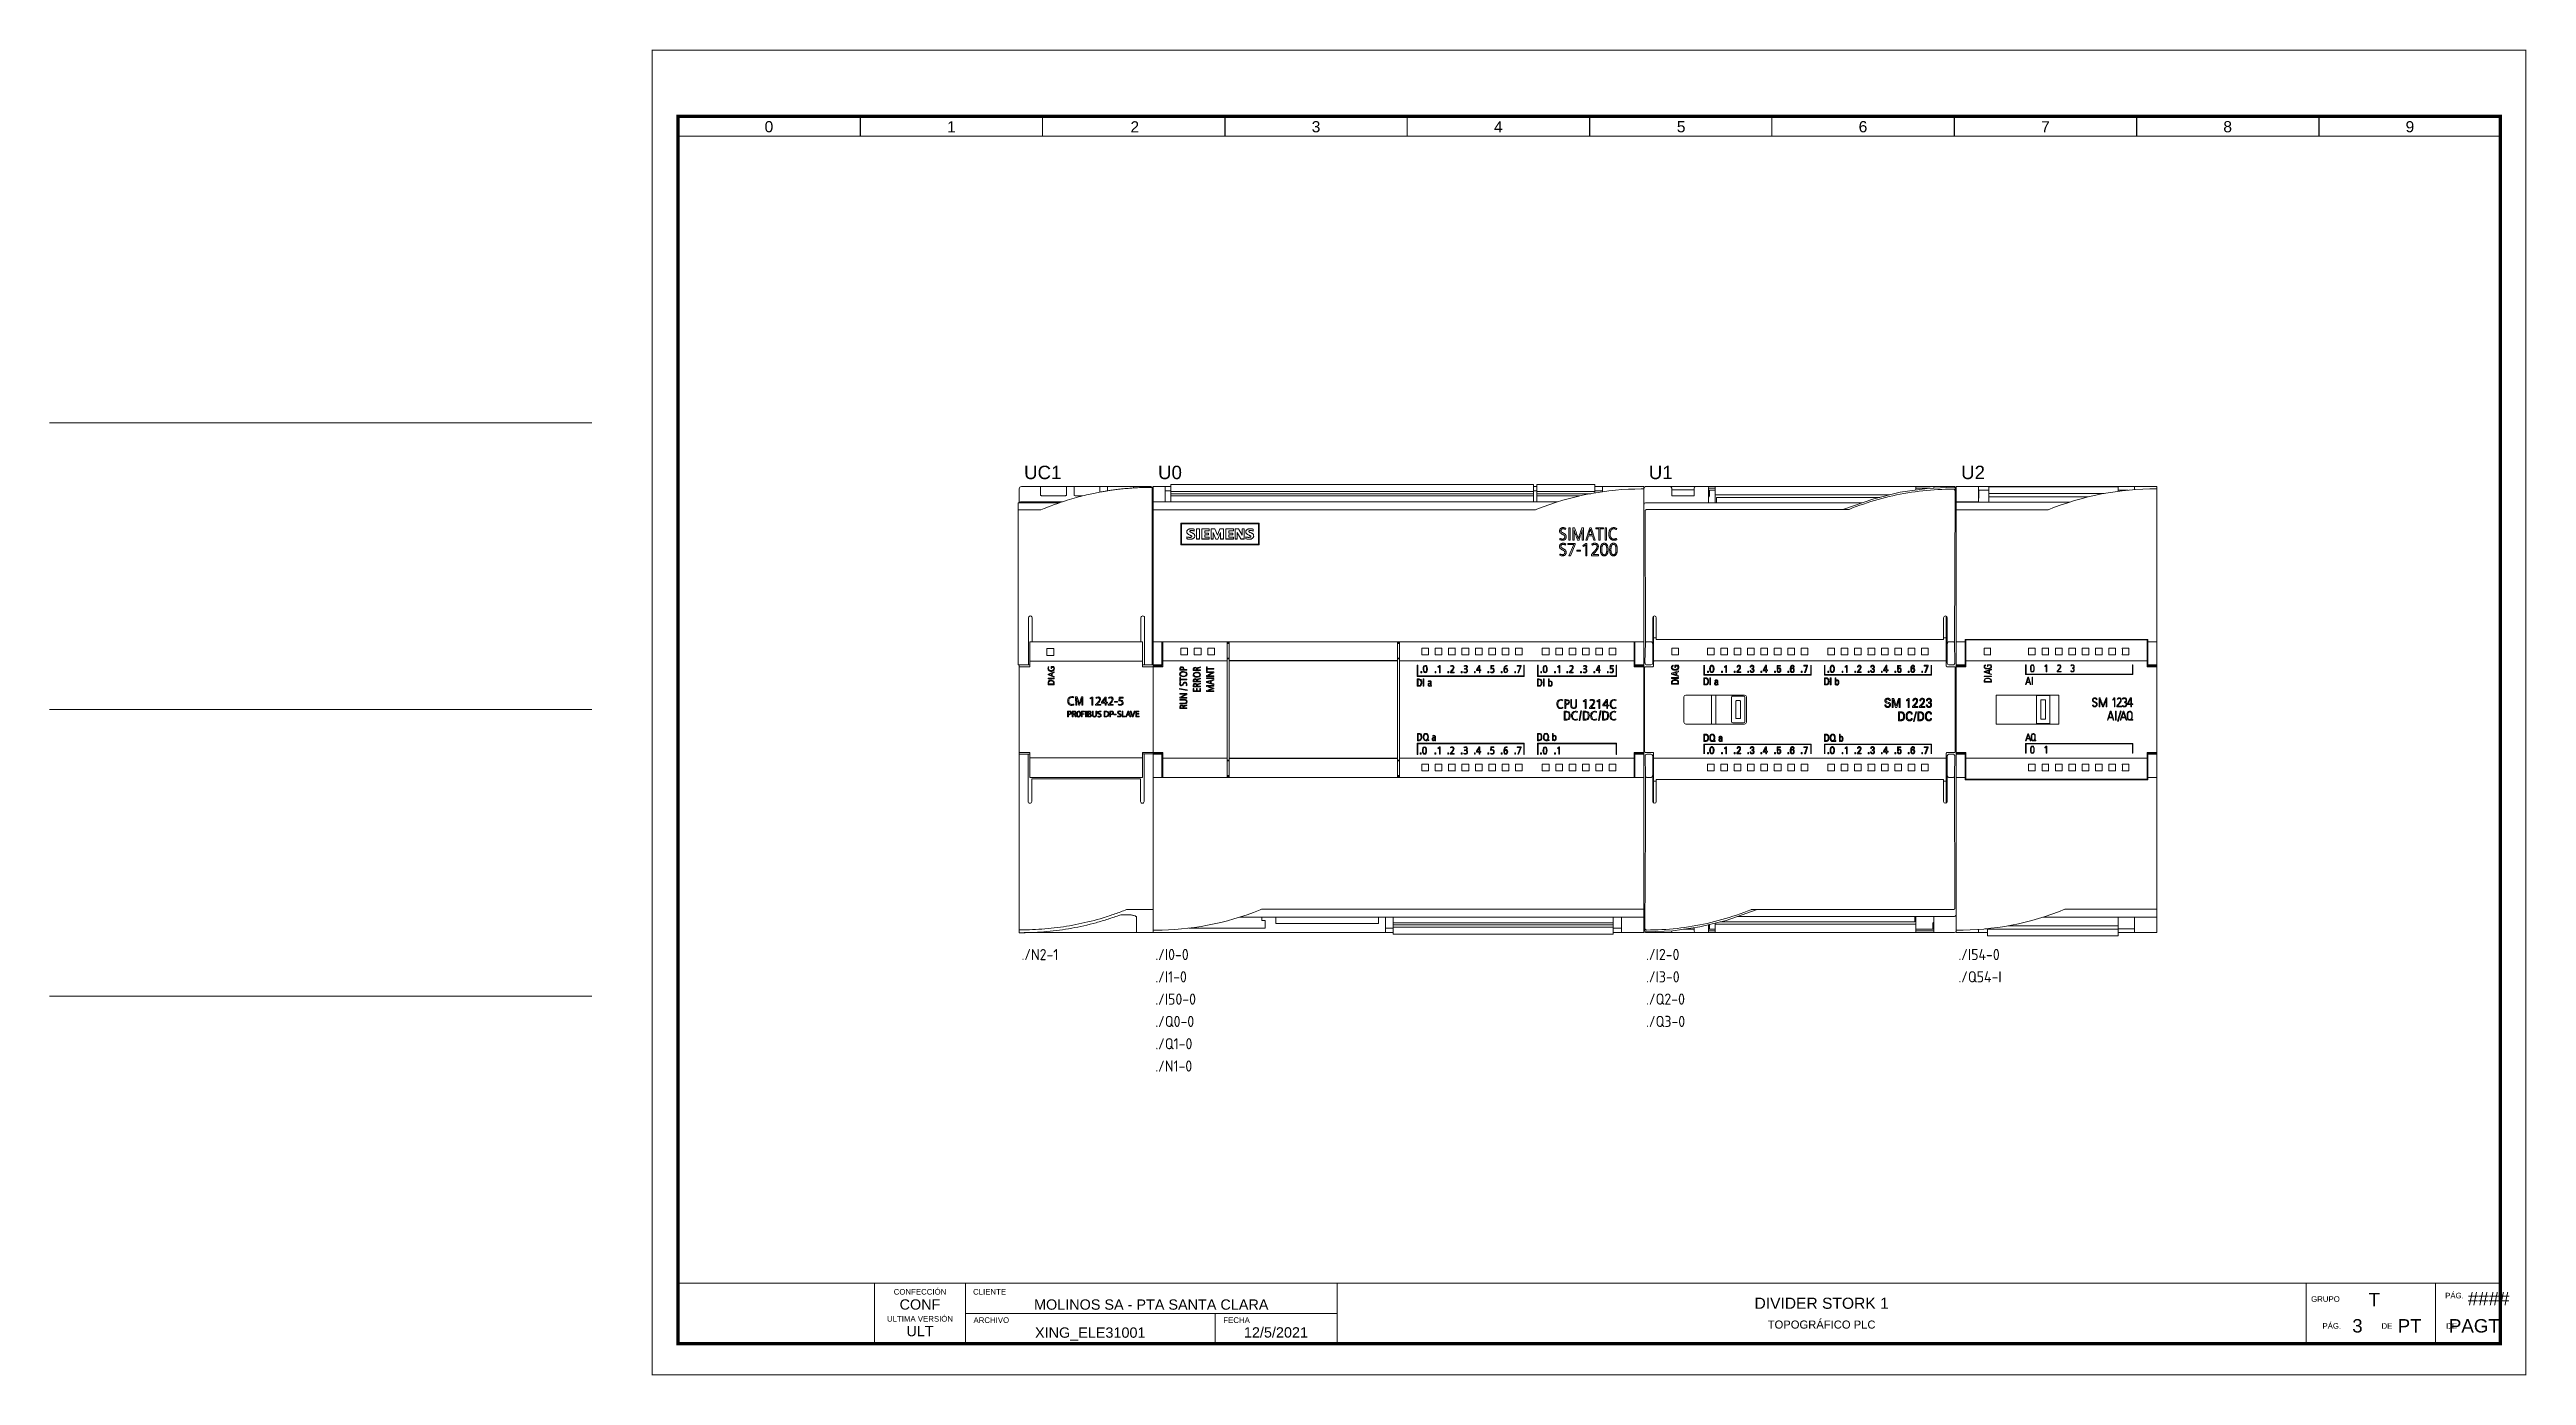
# Model space of a CAD drawing. Header units: millimetres. Extents: x -135 to 420, y 0 to 297.
import ezdxf
from ezdxf.enums import TextEntityAlignment as Align

# ---------------------------------------------------------------- set-up
doc = ezdxf.new("R2010")
doc.units = ezdxf.units.MM
doc.layers.add('eProC - L2', color=41, linetype='Continuous', lineweight=20)
doc.layers.add('SYMS', color=7, linetype='Continuous')
doc.layers.add('XREF', color=7, linetype='Continuous')
doc.styles.get("Standard").update_dxf_attribs({"font": 'arial.ttf'})
doc.styles.add('WD_IEC', font='ISOCP2.shx', dxfattribs={"width": 0.9, "height": 4})
picture_1 = doc.add_image_def('image1.jpg', size_in_pixel=(564, 174))

msp = doc.modelspace()

# ---------------------------------------------------------------- texts
at = {"layer": 'eProC - L2'}
for tag, p in [('UC1', (83.48, 200.93)), ('U0', (113.51, 200.93)), ('U1', (223.51, 200.93)), ('U2', (293.51, 200.93))]:
    msp.add_attdef(tag, p, 'KXXX.X', height=3, dxfattribs=at)

# ---------------------------------------------------------------- blocks, each defined once
blk = doc.blocks.new('eproc_rotulo_010')
at = {"layer": 'eProC - L2', "color": 0, "lineweight": 5, "const_width": 0.233}
for points in [[(0.12, 297.12), (420.12, 297.12), (420.12, 0.12), (0.12, 0.12), (0.12, 297.12)], [(5.9, 20.72), (414.37, 20.7)], [(49.98, 7.12), (49.98, 20.72)], [(70.35, 7.12), (70.35, 20.72)], [(153.64, 7.04), (153.64, 20.64)], [(70.35, 13.92), (153.64, 13.92)], [(126.3, 7.12), (126.3, 13.92)]]:
    blk.add_lwpolyline(points, dxfattribs=at)
at = {"layer": 'eProC - L2', "color": 0}
blk.add_lwpolyline([(420.12, 0.12), (420.12, 297.12), (0.12, 297.12), (0.12, 0.12), (420.12, 0.12)], dxfattribs=at)
at = {"layer": 'eProC - L2', "color": 0, "lineweight": 40, "const_width": 0.75}
blk.add_lwpolyline([(5.92, 7.13), (414.37, 7.11), (414.4, 282.24), (5.95, 282.27)], close=True, dxfattribs=at)
at = {"layer": 'eProC - L2', "color": 0, "lineweight": 5, "const_width": 0.233}
for points in [[(46.8, 277.83), (5.9, 277.83), (5.9, 282.27), (46.8, 282.27)], [(87.64, 277.83), (46.75, 277.83), (46.75, 282.27), (87.64, 282.27)], [(128.54, 277.83), (87.64, 277.83), (87.64, 282.26), (128.54, 282.26)], [(169.38, 277.83), (128.49, 277.83), (128.49, 282.26), (169.38, 282.26)], [(210.28, 277.82), (169.38, 277.82), (169.38, 282.26), (210.28, 282.26)], [(251.12, 277.82), (210.23, 277.82), (210.23, 282.26), (251.12, 282.26)], [(292.02, 277.82), (251.12, 277.82), (251.12, 282.25), (292.02, 282.25)], [(332.86, 277.82), (291.97, 277.82), (291.97, 282.25), (332.86, 282.25)], [(373.76, 277.83), (332.86, 277.83), (332.86, 282.27), (373.76, 282.27)], [(414.6, 277.83), (373.71, 277.83), (373.71, 282.27), (414.6, 282.27)]]:
    blk.add_lwpolyline(points, close=True, dxfattribs=at)
at = {"layer": 'eProC - L2', "color": 0, "lineweight": 0, "const_width": 0.233}
for points in [[(370.87, 7.1), (370.87, 20.7)], [(399.87, 7.1), (399.87, 20.7)]]:
    blk.add_lwpolyline(points, dxfattribs=at)
at = {"layer": 'eProC - L2', "color": 0, "lineweight": 20, "char_height": 2.5, "attachment_point": 8}
for s, insert in [('{\\fArial|b0|i0|c0|p18;0}', (26.3, 278.65)), ('{\\fArial|b0|i0|c0|p18;1}', (67.19, 278.65)), ('{\\fArial|b0|i0|c0|p18;2}', (108.3, 278.65)), ('{\\fArial|b0|i0|c0|p18;3}', (148.93, 278.65)), ('{\\fArial|b0|i0|c0|p18;4}', (189.78, 278.65)), ('{\\fArial|b0|i0|c0|p18;5}', (230.77, 278.65)), ('{\\fArial|b0|i0|c0|p18;6}', (271.52, 278.65)), ('{\\fArial|b0|i0|c0|p18;7}', (312.41, 278.65)), ('{\\fArial|b0|i0|c0|p18;8}', (353.26, 278.65)), ('{\\fArial|b0|i0|c0|p18;9}', (394.11, 278.65))]:
    blk.add_mtext(s, dxfattribs=dict(at, insert=insert))
at = {"layer": 'eProC - L2', "color": 0, "char_height": 1.2552}
for s, insert, attachment_point in [('{\\fArial|b0|i0|c0|p18;CONFECCIÓN }', (60.16, 18.11), 8), ('{\\fArial|b0|i0|c0|p18;CLIENTE}', (72.05, 18.11), 7), ('{\\fArial|b0|i0|c0|p18;GRUPO}', (371.96, 16.49), 7), ('{\\fArial|b0|i0|c0|p18;PÁG.}', (402.01, 17.26), 7), ('{\\fArial|b0|i0|c0|p18;ULTIMA VERSIÓN}', (60.16, 12.05), 8), ('{\\fArial|b0|i0|c0|p18;ARCHIVO}', (72.15, 11.76), 7), ('{\\fArial|b0|i0|c0|p18;FECHA}', (128.15, 11.76), 7), ('{\\fArial|b0|i0|c0|p18;PÁG.}', (374.51, 10.46), 7), ('{\\fArial|b0|i0|c0|p18;DE}', (387.74, 10.46), 7), ('{\\fArial|b0|i0|c0|p18;DE}', (402.24, 10.46), 7)]:
    blk.add_mtext(s, dxfattribs=dict(at, insert=insert, attachment_point=attachment_point))
at = {"layer": 'eProC - L2', "color": 0}
for tag, height, p in [('CONF', 2.31, (60.16, 14.76)), ('CLIENTE', 2.31, (111.99, 14.74)), ('DESC_1', 2.5, (262.25, 14.94)), ('DESC__2', 1.8, (262.25, 10.51)), ('ULT', 2.31, (60.16, 8.79)), ('ARCH', 2.31, (98.32, 8.46)), ('FECHA', 2.31, (139.94, 8.5))]:
    blk.add_attdef(tag, text='', height=height, dxfattribs=at).set_placement(p, align=Align.CENTER)
for tag, p in [('GR', (386.11, 17)), ('PGRAL', (411.76, 17.25)), ('PG', (382.35, 11.13)), ('PT', (394.05, 11.13)), ('PAGT', (408.55, 11.13))]:
    blk.add_attdef(tag, text='', height=3, dxfattribs=at).set_placement(p, align=Align.MIDDLE_CENTER)
at = {"layer": 'eProC - L2', "color": 0, "flags": 9}
blk.add_attdef('WD_TB', (0.12, 0.12), '', height=2.5, dxfattribs=at)
at = {"layer": 'eProC - L2', "color": 0}
image = blk.add_image(picture_1, insert=(5.9, 7.12), size_in_units=(44.08, 13.6), dxfattribs=at)
image.dxf.flags = 7
blk = doc.blocks.new('HA2S1_REF')
at = {"insert": (-0.06, -1.16), "char_height": 2.5, "attachment_point": 7, "style": 'WD_IEC'}
blk.add_mtext_dynamic_manual_height_columns('./', width=7.4899, gutter_width=12.5, heights=[0], dxfattribs=at)
at = {"style": 'WD_IEC', "flags": 8}
blk.add_attdef('SIGCODE', (0, 3), '', height=2.5, dxfattribs=at)
at = {"style": 'WD_IEC'}
blk.add_attdef('XREF', (2.04, -1.16), '', height=2.5, dxfattribs=at)
blk.add_attdef('DESC1', text='', height=2.5, dxfattribs=at).set_placement((4.5, -4.1), align=Align.MIDDLE_CENTER)

# ---------------------------------------------------------------- linework, layer by layer
at = {"layer": 'eProC - L2'}
for p, q in [((-13.42, 213.55), (-134.94, 213.55)), ((91.34, 195.6), (82.19, 195.6)), ((82.19, 195.6), (82.19, 195.58)), ((82.19, 195.58), (82.19, 195.25)), ((82.19, 195.25), (82.19, 194.06)), ((87.19, 199.27), (82.9, 199.27)), ((82.9, 195.85), (92.07, 195.85)), ((87.19, 199.27), (92.69, 199.27)), ((87.19, 197.32), (87.19, 199.27)), ((92.19, 197.16), (87.98, 197.16)), ((93.94, 199.27), (92.69, 199.27)), ((93.94, 199.27), (100.44, 199.27)), ((94.69, 197.32), (94.69, 199.27)), ((96.57, 197.16), (95.48, 197.16)), ((101.39, 199.27), (100.44, 199.27)), ((101.39, 199.27), (107.89, 199.27)), ((102.19, 198.31), (102.19, 199.27)), ((111.9, 199.27), (107.89, 199.27)), ((112.19, 199.07), (112.19, 198.72)), ((112.19, 164.49), (112.19, 198.31)), ((112.4, 198.77), (112.4, 195.3)), ((112.4, 195.3), (112.4, 159.34)), ((87.21, 194.06), (82.19, 194.06)), ((82.19, 194.06), (82.19, 164.49)), ((84.49, 164.49), (84.49, 169.87)), ((85.29, 169.87), (85.29, 164.49)), ((109.69, 164.49), (109.69, 169.87)), ((110.49, 169.87), (110.49, 164.49)), ((82.19, 164.49), (82.19, 159.27)), ((84.49, 159.27), (84.49, 164.49)), ((84.8, 164.49), (84.8, 160.1)), ((84.8, 164.49), (85.29, 164.49)), ((109.69, 164.49), (85.29, 164.49)), ((88.62, 162.96), (90.17, 162.96)), ((90.17, 161.41), (88.62, 161.41)), ((109.69, 164.49), (110, 164.49)), ((110, 160.1), (110, 164.49)), ((110.49, 164.49), (110.49, 159.27)), ((112.19, 159.27), (112.19, 164.49)), ((82.19, 159.27), (84.49, 159.27)), ((82.4, 159.27), (82.4, 158.88)), ((82.4, 158.88), (84.73, 158.88)), ((82.4, 158.88), (82.4, 139.67)), ((84.8, 159.27), (84.49, 159.27)), ((110, 160.1), (84.8, 160.1)), ((84.8, 159.09), (84.8, 160.1)), ((90.25, 157.73), (88.86, 157.24)), ((88.86, 157.24), (88.86, 157.03)), ((88.86, 157.03), (90.25, 156.54)), ((90.25, 156.33), (88.86, 156.33)), ((88.86, 156.33), (88.86, 156.17)), ((88.86, 156.17), (90.25, 156.17)), ((89.06, 158.84), (88.94, 158.89)), ((89.63, 157.34), (89.26, 157.22)), ((89.26, 157.05), (89.63, 156.92)), ((90.19, 158.9), (89.53, 158.9)), ((89.53, 158.9), (89.53, 158.46)), ((89.53, 158.46), (89.66, 158.46)), ((89.63, 156.92), (89.63, 157.34)), ((89.66, 158.46), (89.66, 158.73)), ((89.66, 158.73), (90.09, 158.73)), ((89.76, 157.39), (90.25, 157.56)), ((89.76, 156.87), (89.76, 157.39)), ((90.25, 156.7), (89.76, 156.87)), ((90.25, 157.56), (90.25, 157.73)), ((90.25, 156.54), (90.25, 156.7)), ((90.25, 156.17), (90.25, 156.33)), ((110, 159.09), (110, 160.1)), ((110.49, 159.27), (110, 159.27)), ((112.4, 158.88), (110.06, 158.88)), ((110.49, 159.27), (112.19, 159.27)), ((112.4, 159.34), (112.4, 158.88)), ((112.4, 139.67), (112.4, 158.88)), ((88.86, 155.16), (88.86, 154.85)), ((88.86, 154.85), (90.25, 154.85)), ((88.99, 155.13), (88.99, 155.01)), ((88.99, 155.01), (90.11, 155.01)), ((90.11, 155.01), (90.11, 155.15)), ((90.25, 154.85), (90.25, 155.14)), ((94.6, 151.88), (94.66, 152.09)), ((94.66, 150.29), (94.61, 150.49)), ((95.35, 152.14), (95.04, 152.14)), ((95.04, 152.14), (95.06, 150.23)), ((95.06, 150.23), (95.28, 150.23)), ((95.23, 151.89), (95.23, 151.89)), ((95.28, 150.23), (95.26, 151.04)), ((95.67, 151.22), (95.35, 152.14)), ((95.45, 151.15), (95.75, 150.24)), ((95.75, 150.24), (95.93, 150.24)), ((95.86, 150.57), (95.85, 150.57)), ((95.93, 150.24), (96.26, 151.17)), ((96.39, 152.14), (96.06, 151.22)), ((96.69, 152.14), (96.39, 152.14)), ((96.49, 151.89), (96.43, 150.23)), ((96.43, 150.23), (96.66, 150.23)), ((96.66, 150.23), (96.69, 152.14)), ((98.66, 152.07), (98.27, 151.86)), ((98.27, 151.86), (98.32, 151.67)), ((98.32, 151.67), (98.63, 151.84)), ((98.63, 151.84), (98.64, 151.84)), ((98.64, 151.84), (98.64, 150.23)), ((98.64, 150.23), (98.87, 150.23)), ((98.87, 152.07), (98.66, 152.07)), ((98.87, 150.23), (98.87, 152.07)), ((99.71, 150.57), (99.52, 150.38)), ((99.52, 150.38), (99.52, 150.23)), ((99.52, 150.23), (100.67, 150.23)), ((99.57, 151.92), (99.65, 151.74)), ((99.87, 150.44), (100.01, 150.58)), ((100.67, 150.44), (99.87, 150.44)), ((99.87, 150.44), (99.87, 150.44)), ((100.67, 150.23), (100.67, 150.44)), ((101.65, 152.07), (100.86, 150.9)), ((100.86, 150.9), (100.86, 150.74)), ((100.86, 150.74), (101.69, 150.74)), ((101.54, 151.56), (101.1, 150.93)), ((101.1, 150.93), (101.1, 150.93)), ((101.1, 150.93), (101.69, 150.93)), ((101.92, 152.07), (101.65, 152.07)), ((101.7, 151.83), (101.69, 151.83)), ((101.69, 150.93), (101.69, 151.54)), ((101.69, 150.74), (101.69, 150.23)), ((101.69, 150.23), (101.92, 150.23)), ((101.92, 150.93), (101.92, 152.07)), ((102.17, 150.93), (101.92, 150.93)), ((101.92, 150.23), (101.92, 150.74)), ((101.92, 150.74), (102.17, 150.74)), ((102.17, 150.74), (102.17, 150.93)), ((102.54, 150.57), (102.35, 150.38)), ((102.35, 150.38), (102.35, 150.23)), ((102.35, 150.23), (103.49, 150.23)), ((102.39, 151.92), (102.47, 151.74)), ((102.69, 150.44), (102.83, 150.58)), ((103.49, 150.44), (102.69, 150.44)), ((102.69, 150.44), (102.69, 150.44)), ((103.49, 150.23), (103.49, 150.44)), ((103.72, 151.09), (103.72, 150.91)), ((104.4, 151.09), (103.72, 151.09)), ((103.72, 150.91), (104.4, 150.91)), ((104.4, 150.91), (104.4, 151.09)), ((104.66, 150.5), (104.6, 150.31)), ((104.82, 152.07), (104.71, 151.19)), ((105.68, 152.07), (104.82, 152.07)), ((104.93, 151.39), (105, 151.86)), ((105, 151.86), (105.68, 151.86)), ((105.68, 151.86), (105.68, 152.07)), ((-13.42, 149.27), (-134.94, 149.27)), ((93.25, 148.91), (93.25, 147.62)), ((93.25, 147.62), (93.42, 147.62)), ((93.42, 148.79), (93.42, 148.28)), ((93.42, 147.62), (93.42, 148.14)), ((94.29, 148.91), (94.29, 147.62)), ((94.29, 147.62), (94.46, 147.62)), ((94.46, 148.79), (94.46, 148.31)), ((94.46, 148.31), (94.63, 148.31)), ((94.46, 147.62), (94.46, 148.19)), ((94.46, 148.19), (94.62, 148.19)), ((94.85, 148.24), (94.85, 148.25)), ((94.97, 147.62), (95.14, 147.62)), ((97.04, 148.93), (96.33, 148.93)), ((96.33, 148.93), (96.33, 147.62)), ((96.33, 147.62), (96.5, 147.62)), ((96.5, 148.35), (96.5, 148.79)), ((96.5, 148.79), (97.04, 148.79)), ((96.99, 148.35), (96.5, 148.35)), ((96.5, 147.62), (96.5, 148.21)), ((96.5, 148.21), (96.99, 148.21)), ((96.99, 148.21), (96.99, 148.35)), ((97.04, 148.79), (97.04, 148.93)), ((97.28, 148.93), (97.28, 147.62)), ((97.45, 148.93), (97.28, 148.93)), ((97.28, 147.62), (97.45, 147.62)), ((97.45, 147.62), (97.45, 148.93)), ((97.74, 148.91), (97.74, 147.62)), ((97.91, 148.8), (97.91, 148.37)), ((97.91, 148.37), (98.07, 148.37)), ((98.05, 148.25), (97.91, 148.25)), ((97.91, 148.25), (97.91, 147.75)), ((98.3, 148.32), (98.3, 148.32)), ((98.97, 148.93), (98.79, 148.93)), ((98.79, 148.93), (98.79, 148.16)), ((98.97, 148.15), (98.97, 148.93)), ((99.76, 148.93), (99.59, 148.93)), ((99.59, 148.93), (99.59, 148.15)), ((99.76, 148.16), (99.76, 148.93)), ((100.03, 147.82), (99.99, 147.68)), ((100.68, 148.75), (100.73, 148.89)), ((101.42, 148.91), (101.42, 147.62)), ((101.59, 148.79), (101.59, 147.75)), ((102.72, 148.91), (102.72, 147.62)), ((102.72, 147.62), (102.89, 147.62)), ((102.89, 148.79), (102.89, 148.28)), ((102.89, 147.62), (102.89, 148.14)), ((103.63, 148.21), (103.63, 148.08)), ((104.11, 148.21), (103.63, 148.21)), ((103.63, 148.08), (104.11, 148.08)), ((104.11, 148.08), (104.11, 148.21)), ((104.48, 147.84), (104.43, 147.7)), ((105.12, 148.76), (105.17, 148.9)), ((105.61, 148.93), (105.44, 148.93)), ((105.44, 148.93), (105.44, 147.62)), ((105.44, 147.62), (106.18, 147.62)), ((105.61, 147.76), (105.61, 148.93)), ((106.18, 147.76), (105.61, 147.76)), ((106.18, 147.62), (106.18, 147.76)), ((106.74, 148.93), (106.3, 147.62)), ((106.3, 147.62), (106.47, 147.62)), ((106.47, 147.62), (106.61, 148.03)), ((106.61, 148.03), (107.07, 148.03)), ((106.77, 148.54), (106.64, 148.16)), ((106.64, 148.16), (107.04, 148.16)), ((106.95, 148.93), (106.74, 148.93)), ((106.84, 148.78), (106.84, 148.78)), ((107.04, 148.16), (106.91, 148.54)), ((107.39, 147.62), (106.95, 148.93)), ((107.07, 148.03), (107.21, 147.62)), ((107.21, 147.62), (107.39, 147.62)), ((107.46, 148.93), (107.28, 148.93)), ((107.28, 148.93), (107.73, 147.62)), ((107.46, 148.93), (107.83, 147.77)), ((107.73, 147.62), (107.93, 147.62)), ((107.83, 147.77), (107.84, 147.77)), ((107.84, 147.77), (108.2, 148.93)), ((107.93, 147.62), (108.38, 148.93)), ((108.38, 148.93), (108.2, 148.93)), ((109.22, 148.93), (108.51, 148.93)), ((108.51, 148.93), (108.51, 147.62)), ((108.51, 147.62), (109.25, 147.62)), ((108.68, 148.37), (108.68, 148.79)), ((108.68, 148.79), (109.22, 148.79)), ((109.19, 148.37), (108.68, 148.37)), ((108.68, 147.76), (108.68, 148.23)), ((108.68, 148.23), (109.19, 148.23)), ((109.25, 147.76), (108.68, 147.76)), ((109.19, 148.23), (109.19, 148.37)), ((109.22, 148.79), (109.22, 148.93)), ((109.25, 147.62), (109.25, 147.76)), ((82.4, 139.67), (84.73, 139.67)), ((82.4, 139.67), (82.4, 139.36)), ((82.4, 139.36), (82.4, 139.27)), ((84.4, 139.27), (82.4, 139.27)), ((82.4, 134.06), (82.4, 139.27)), ((84.4, 134.06), (84.4, 139.27)), ((84.4, 139.27), (84.8, 139.27)), ((84.8, 138.45), (84.8, 139.45)), ((110, 138.45), (110, 139.45)), ((112.4, 139.36), (110, 139.36)), ((112.4, 139.67), (110.06, 139.67)), ((110.4, 139.36), (110.4, 134.06)), ((112.4, 139.67), (112.4, 139.36)), ((112.4, 139.36), (112.4, 139.27)), ((112.4, 139.27), (112.4, 134.06)), ((82.4, 99.92), (82.4, 134.06)), ((84.4, 128.67), (84.4, 134.06)), ((84.8, 138.45), (110, 138.45)), ((84.8, 138.45), (84.8, 134.06)), ((110, 134.06), (84.8, 134.06)), ((85.2, 133.77), (85.2, 128.67)), ((85.2, 133.77), (109.6, 133.77)), ((109.6, 128.67), (109.6, 133.77)), ((110, 134.06), (110, 138.45)), ((110.4, 134.06), (110.4, 128.67)), ((112.4, 134.06), (112.4, 104.44)), ((105.14, 103.27), (106.69, 103.27)), ((106.46, 104.44), (112.4, 104.44)), ((112.4, 104.44), (112.4, 103.66)), ((112.4, 103.59), (112.4, 99.27)), ((82.4, 99.92), (84.67, 99.92)), ((82.4, 99.25), (82.4, 99.92)), ((82.4, 99.25), (83.01, 99.25)), ((86.31, 99.27), (83.51, 99.27)), ((86.11, 99.27), (83.51, 99.27)), ((109.11, 99.27), (86.11, 99.27)), ((86.11, 99.27), (86.11, 99.27)), ((86.31, 99.36), (86.31, 99.27)), ((112.4, 99.27), (108.7, 99.27)), ((111.9, 99.27), (109.11, 99.27)), ((109.11, 99.27), (109.11, 99.27)), ((111.9, 99.27), (111.91, 99.27)), ((-13.42, 84.99), (-134.95, 84.99))]:
    msp.add_line(p, q, dxfattribs=at)
at = {"layer": 'eProC - L2', "linetype": 'Continuous', "lineweight": 13}
for p, q in [((112.4, 199.27), (115.1, 199.27)), ((112.4, 195.81), (112.4, 194.05)), ((203.03, 195.81), (112.4, 195.81)), ((116.4, 199.27), (115.1, 199.27)), ((115.1, 198.27), (116.4, 198.27)), ((116.4, 199.75), (116.4, 198.15)), ((116.4, 199.75), (197.7, 199.75)), ((116.4, 198.15), (197.7, 198.15)), ((116.4, 198.15), (116.4, 197.65)), ((116.4, 197.65), (197.7, 197.65)), ((116.4, 197.65), (116.4, 197.15)), ((116.4, 197.15), (116.4, 195.81)), ((116.4, 197.15), (197.7, 197.15)), ((197.7, 199.75), (197.7, 198.15)), ((198.4, 199.27), (197.7, 199.27)), ((197.7, 198.27), (198.4, 198.27)), ((197.7, 198.15), (197.7, 197.65)), ((197.7, 197.65), (197.7, 197.15)), ((197.7, 197.15), (197.7, 195.81)), ((198.4, 199.75), (211.4, 199.75)), ((198.4, 199.75), (198.4, 198.15)), ((198.4, 198.15), (211.4, 198.15)), ((198.4, 198.15), (198.4, 197.65)), ((198.4, 197.65), (210.51, 197.65)), ((198.4, 197.65), (198.4, 197.15)), ((198.4, 197.15), (208.03, 197.15)), ((198.4, 197.15), (198.4, 195.81)), ((211.4, 199.75), (211.4, 198.15)), ((213.13, 199.27), (211.4, 199.27)), ((211.4, 198.27), (213.12, 198.27)), ((211.4, 198.15), (211.4, 197.81)), ((222.4, 199.27), (213.13, 199.27)), ((222.4, 198.73), (221.82, 198.73)), ((222.4, 198.73), (222.4, 164.48)), ((292.4, 199.27), (292.4, 195.85)), ((297.4, 199.27), (292.4, 199.27)), ((297.4, 195.85), (292.4, 195.85)), ((292.4, 195.79), (292.4, 195.85)), ((292.4, 194.03), (292.4, 195.79)), ((292.4, 195.79), (317.86, 195.79)), ((297.4, 199.27), (297.4, 195.85)), ((297.4, 199.27), (332.4, 199.27)), ((299.7, 198.45), (297.4, 198.45)), ((297.45, 196.67), (297.4, 196.67)), ((297.4, 195.85), (297.4, 195.79)), ((297.45, 198.45), (297.45, 196.67)), ((299.7, 199.22), (299.7, 197.72)), ((328.7, 199.22), (299.7, 199.22)), ((299.7, 197.72), (299.7, 196.94)), ((325.61, 197.72), (299.7, 197.72)), ((321.97, 196.94), (299.7, 196.94)), ((299.7, 196.94), (299.7, 195.79)), ((328.7, 199.22), (328.7, 198.2)), ((330.96, 198.45), (328.7, 198.45)), ((332.4, 198.57), (332.4, 199.27)), ((337.4, 199.27), (332.4, 199.27)), ((337.4, 199.27), (337.4, 198.73)), ((337.4, 164.48), (337.4, 198.73)), ((112.4, 194.05), (112.4, 164.48)), ((198.09, 194.05), (112.4, 194.05)), ((118.65, 191.04), (118.65, 186.23)), ((136.15, 191.04), (118.65, 191.04)), ((136.15, 191.02), (118.65, 191.02)), ((118.75, 190.94), (136.05, 190.94)), ((118.75, 186.33), (118.75, 190.94)), ((119.96, 189.12), (119.96, 189.11)), ((121.6, 189.3), (121.6, 189.74)), ((121.6, 189.3), (121.6, 189.3)), ((122.8, 189.76), (122.1, 189.76)), ((122.1, 189.76), (122.1, 187.51)), ((122.8, 187.51), (122.8, 189.76)), ((123.32, 189.76), (123.32, 187.51)), ((124.98, 189.76), (123.32, 189.76)), ((123.97, 188.83), (123.97, 189.35)), ((123.97, 189.35), (124.98, 189.35)), ((123.97, 189.35), (124.98, 189.35)), ((124.86, 188.83), (123.97, 188.83)), ((124.86, 188.47), (124.86, 188.83)), ((124.98, 189.35), (124.98, 189.76)), ((124.98, 189.35), (124.98, 189.35)), ((126.23, 189.76), (125.41, 189.76)), ((125.41, 189.76), (125.41, 187.51)), ((125.87, 187.51), (125.87, 188.94)), ((125.87, 188.94), (126.49, 187.48)), ((125.87, 188.94), (126.49, 187.48)), ((126.83, 188.39), (126.23, 189.76)), ((127.38, 189.76), (126.83, 188.39)), ((126.9, 187.48), (127.55, 188.97)), ((126.9, 187.48), (127.55, 188.96)), ((128.2, 189.76), (127.38, 189.76)), ((127.55, 188.97), (127.55, 187.51)), ((128.2, 187.51), (128.2, 189.76)), ((128.72, 189.76), (128.72, 187.51)), ((130.4, 189.76), (128.72, 189.76)), ((129.4, 188.83), (129.4, 189.35)), ((129.4, 189.35), (130.4, 189.35)), ((129.4, 189.35), (130.4, 189.35)), ((130.28, 188.83), (129.4, 188.83)), ((130.28, 188.47), (130.28, 188.83)), ((130.4, 189.35), (130.4, 189.76)), ((130.4, 189.35), (130.4, 189.35)), ((130.81, 189.76), (130.81, 187.51)), ((131.56, 189.76), (130.81, 189.76)), ((131.27, 187.51), (131.27, 188.94)), ((131.27, 188.94), (132.08, 187.51)), ((131.27, 188.94), (132.08, 187.5)), ((132.35, 188.37), (131.56, 189.76)), ((132.83, 189.76), (132.35, 189.76)), ((132.35, 189.76), (132.35, 188.37)), ((132.83, 187.51), (132.83, 189.76)), ((133.18, 189.11), (133.18, 189.11)), ((134.8, 189.3), (134.8, 189.74)), ((134.8, 189.3), (134.8, 189.3)), ((136.05, 190.94), (136.05, 186.33)), ((136.15, 186.23), (136.15, 191.04)), ((198.41, 194.17), (198.09, 194.05)), ((204.82, 189.65), (204.88, 189.94)), ((205.9, 190.02), (205.61, 190.02)), ((205.61, 190.02), (205.61, 187.27)), ((205.9, 187.27), (205.9, 190.02)), ((206.49, 190.02), (206.49, 187.27)), ((206.89, 190.02), (206.49, 190.02)), ((206.77, 187.27), (206.77, 189.56)), ((208.9, 190.02), (208.52, 190.02)), ((208.61, 189.56), (208.61, 187.27)), ((208.9, 187.27), (208.9, 190.02)), ((210.26, 190.02), (209.38, 187.27)), ((210.62, 190.02), (210.26, 190.02)), ((210.59, 189.22), (210.81, 188.5)), ((211.51, 187.27), (210.62, 190.02)), ((211.61, 190.02), (211.61, 189.76)), ((213.36, 190.02), (211.61, 190.02)), ((211.61, 189.76), (212.34, 189.76)), ((212.34, 189.76), (212.34, 187.27)), ((212.62, 189.76), (213.36, 189.76)), ((212.62, 187.27), (212.62, 189.76)), ((213.36, 189.76), (213.36, 190.02)), ((214.02, 190.02), (213.73, 190.02)), ((213.73, 190.02), (213.73, 187.27)), ((214.02, 187.27), (214.02, 190.02)), ((216.25, 189.64), (216.34, 189.89)), ((292.4, 194.03), (313.02, 194.03)), ((292.4, 164.48), (292.4, 194.03)), ((337.42, 194.31), (337.4, 194.31)), ((337.42, 194.3), (337.4, 194.3)), ((337.4, 192.49), (337.42, 192.49)), ((337.4, 192.49), (337.42, 192.49)), ((118.65, 186.23), (136.15, 186.23)), ((136.05, 186.33), (118.75, 186.33)), ((118.75, 186.33), (118.75, 186.31)), ((136.05, 186.31), (118.75, 186.31)), ((119.99, 187.99), (119.99, 187.56)), ((119.99, 187.56), (119.99, 187.55)), ((121.75, 188.17), (121.75, 188.17)), ((122.1, 187.51), (122.8, 187.51)), ((122.1, 187.51), (122.1, 187.5)), ((122.1, 187.5), (122.8, 187.5)), ((122.8, 187.51), (122.8, 187.5)), ((123.32, 187.51), (123.32, 187.5)), ((123.32, 187.51), (125, 187.51)), ((123.32, 187.5), (125, 187.5)), ((123.97, 187.92), (123.97, 188.47)), ((123.97, 188.47), (124.86, 188.47)), ((123.97, 188.46), (124.86, 188.46)), ((125, 187.92), (123.97, 187.92)), ((124.86, 188.47), (124.86, 188.46)), ((125, 187.51), (125, 187.92)), ((125, 187.51), (125, 187.5)), ((125.41, 187.51), (125.41, 187.5)), ((125.41, 187.51), (125.87, 187.51)), ((125.41, 187.5), (125.87, 187.5)), ((125.87, 187.51), (125.87, 187.5)), ((126.49, 187.48), (126.49, 187.48)), ((126.49, 187.48), (126.9, 187.48)), ((126.49, 187.48), (126.9, 187.48)), ((126.9, 187.48), (126.9, 187.48)), ((127.55, 187.51), (127.55, 187.5)), ((127.55, 187.51), (128.2, 187.51)), ((127.55, 187.5), (128.2, 187.5)), ((128.2, 187.51), (128.2, 187.5)), ((128.72, 187.51), (128.72, 187.5)), ((128.72, 187.51), (130.43, 187.51)), ((128.72, 187.5), (130.43, 187.5)), ((129.4, 187.92), (129.4, 188.47)), ((129.4, 188.47), (130.28, 188.47)), ((129.4, 188.46), (130.28, 188.46)), ((130.43, 187.92), (129.4, 187.92)), ((130.28, 188.47), (130.28, 188.46)), ((130.43, 187.51), (130.43, 187.92)), ((130.43, 187.51), (130.43, 187.5)), ((130.81, 187.51), (130.81, 187.5)), ((130.81, 187.51), (131.27, 187.51)), ((130.81, 187.5), (131.27, 187.5)), ((131.27, 187.51), (131.27, 187.5)), ((132.08, 187.51), (132.08, 187.5)), ((132.08, 187.51), (132.83, 187.51)), ((132.08, 187.5), (132.83, 187.5)), ((132.83, 187.51), (132.83, 187.5)), ((133.21, 187.99), (133.21, 187.56)), ((133.21, 187.56), (133.21, 187.55)), ((134.95, 188.17), (134.95, 188.17)), ((136.05, 186.33), (136.05, 186.31)), ((203.58, 187.63), (203.54, 187.35)), ((203.58, 184.13), (203.54, 183.85)), ((204.82, 186.15), (204.88, 186.44)), ((205.4, 186.52), (205.4, 186.26)), ((207.01, 186.52), (205.4, 186.52)), ((205.4, 186.26), (206.71, 186.26)), ((205.61, 187.27), (205.9, 187.27)), ((206.71, 186.26), (205.61, 183.77)), ((205.61, 183.77), (205.93, 183.77)), ((205.93, 183.77), (207.01, 186.26)), ((206.49, 187.27), (206.77, 187.27)), ((207.01, 186.26), (207.01, 186.52)), ((208.22, 185), (207.39, 185)), ((207.39, 185), (207.39, 184.76)), ((207.39, 184.76), (208.22, 184.76)), ((207.54, 187.27), (207.87, 187.27)), ((208.22, 184.76), (208.22, 185)), ((208.61, 187.27), (208.9, 187.27)), ((209.4, 186.52), (208.74, 186.06)), ((208.74, 186.06), (208.87, 185.82)), ((208.87, 185.82), (209.37, 186.17)), ((209.37, 186.17), (209.37, 183.77)), ((209.37, 183.77), (209.65, 183.77)), ((209.38, 187.27), (209.67, 187.27)), ((209.65, 186.52), (209.4, 186.52)), ((209.65, 183.77), (209.65, 186.52)), ((209.67, 187.27), (209.97, 188.23)), ((209.97, 188.23), (210.9, 188.23)), ((210.81, 188.5), (210.06, 188.5)), ((210.66, 184.05), (210.66, 183.77)), ((210.66, 183.77), (212.23, 183.77)), ((210.73, 186.37), (210.8, 186.1)), ((210.9, 188.23), (211.2, 187.27)), ((212.23, 184.03), (211.01, 184.03)), ((211.2, 187.27), (211.51, 187.27)), ((212.23, 183.77), (212.23, 184.03)), ((212.34, 187.27), (212.62, 187.27)), ((213.73, 187.27), (214.02, 187.27)), ((216.36, 187.39), (216.29, 187.64)), ((112.4, 164.48), (112.4, 159.27)), ((114.4, 164.48), (112.4, 164.48)), ((114.4, 159.27), (114.4, 164.48)), ((220.4, 164.48), (114.4, 164.48)), ((114.6, 163.27), (114.4, 163.27)), ((114.4, 161.27), (114.6, 161.27)), ((114.6, 164.48), (114.6, 160.19)), ((120.15, 163.03), (118.64, 163.03)), ((118.64, 161.52), (120.15, 161.52)), ((123.15, 163.03), (121.64, 163.03)), ((121.64, 161.52), (123.15, 161.52)), ((126.15, 163.03), (124.64, 163.03)), ((124.64, 161.52), (126.15, 161.52)), ((129, 164.48), (129, 160.19)), ((129, 164.23), (129.45, 164.23)), ((129, 164.07), (129.45, 164.07)), ((129.45, 164.48), (129.45, 160.25)), ((167.15, 164.48), (167.15, 160.25)), ((167.6, 164.23), (167.15, 164.23)), ((167.6, 164.07), (167.15, 164.07)), ((167.6, 164.48), (167.6, 160.19)), ((174.15, 163.03), (172.64, 163.03)), ((172.64, 161.52), (174.15, 161.52)), ((177.15, 163.03), (175.64, 163.03)), ((175.64, 161.52), (177.15, 161.52)), ((180.15, 163.03), (178.64, 163.03)), ((178.64, 161.52), (180.15, 161.52)), ((183.15, 163.03), (181.64, 163.03)), ((181.64, 161.52), (183.15, 161.52)), ((186.15, 163.03), (184.64, 163.03)), ((184.64, 161.52), (186.15, 161.52)), ((189.15, 163.03), (187.64, 163.03)), ((187.64, 161.52), (189.15, 161.52)), ((192.15, 163.03), (190.64, 163.03)), ((190.64, 161.52), (192.15, 161.52)), ((195.15, 163.03), (193.64, 163.03)), ((193.64, 161.52), (195.15, 161.52)), ((201.15, 163.03), (199.64, 163.03)), ((199.64, 161.52), (201.15, 161.52)), ((204.15, 163.03), (202.64, 163.03)), ((202.64, 161.52), (204.15, 161.52)), ((207.15, 163.03), (205.64, 163.03)), ((205.64, 161.52), (207.15, 161.52)), ((210.15, 163.03), (208.64, 163.03)), ((208.64, 161.52), (210.15, 161.52)), ((213.15, 163.03), (211.64, 163.03)), ((211.64, 161.52), (213.15, 161.52)), ((216.15, 163.03), (214.64, 163.03)), ((214.64, 161.52), (216.15, 161.52)), ((220.2, 164.48), (220.2, 160.19)), ((220.4, 163.27), (220.2, 163.27)), ((220.2, 161.27), (220.4, 161.27)), ((220.4, 164.48), (220.4, 159.27)), ((222.4, 164.48), (220.4, 164.48)), ((222.4, 164.48), (222.4, 159.27)), ((292.4, 159.28), (292.4, 164.48)), ((292.4, 164.48), (294.4, 164.48)), ((294.4, 164.48), (294.4, 165.01)), ((294.4, 165.01), (335.4, 165.01)), ((294.6, 164.91), (294.4, 164.91)), ((294.4, 164.48), (294.4, 159.28)), ((294.6, 163.28), (294.4, 163.28)), ((294.4, 161.28), (294.6, 161.28)), ((294.6, 164.91), (294.6, 160.19)), ((335.2, 164.91), (294.6, 164.91)), ((300.14, 163.02), (298.65, 163.02)), ((298.65, 161.53), (300.14, 161.53)), ((310.14, 163.02), (308.65, 163.02)), ((308.65, 161.53), (310.14, 161.53)), ((313.14, 163.02), (311.65, 163.02)), ((311.65, 161.53), (313.14, 161.53)), ((316.14, 163.02), (314.65, 163.02)), ((314.65, 161.53), (316.14, 161.53)), ((319.14, 163.02), (317.65, 163.02)), ((317.65, 161.53), (319.14, 161.53)), ((322.14, 163.02), (320.65, 163.02)), ((320.65, 161.53), (322.14, 161.53)), ((325.14, 163.02), (323.65, 163.02)), ((323.65, 161.53), (325.14, 161.53)), ((328.14, 163.02), (326.65, 163.02)), ((326.65, 161.53), (328.14, 161.53)), ((331.14, 163.02), (329.65, 163.02)), ((329.65, 161.53), (331.14, 161.53)), ((335.2, 160.19), (335.2, 164.91)), ((335.4, 164.91), (335.2, 164.91)), ((335.4, 163.28), (335.2, 163.28)), ((335.2, 161.28), (335.4, 161.28)), ((335.4, 165.01), (335.4, 164.48)), ((335.4, 159.28), (335.4, 164.48)), ((335.4, 164.48), (337.4, 164.48)), ((337.4, 159.28), (337.4, 164.48)), ((112.4, 159.09), (112.4, 159.27)), ((112.4, 159.27), (114.4, 159.27)), ((114.6, 159.09), (112.4, 159.09)), ((112.4, 158.89), (112.4, 159.09)), ((112.4, 158.87), (112.4, 158.89)), ((114.6, 158.87), (112.4, 158.87)), ((112.4, 139.67), (112.4, 158.87)), ((114.6, 160.19), (114.6, 158.87)), ((114.6, 160.19), (129, 160.19)), ((118.38, 158.09), (120, 158.09)), ((118.53, 156.49), (118.38, 156.49)), ((118.38, 156.49), (118.38, 155.54)), ((118.38, 155.54), (118.53, 155.54)), ((119.16, 158.24), (118.53, 158.24)), ((118.53, 156.09), (118.53, 156.49)), ((120, 156.09), (118.53, 156.09)), ((118.53, 155.54), (118.53, 155.94)), ((118.53, 155.94), (120, 155.94)), ((119.16, 158.31), (119.16, 158.24)), ((120, 158.24), (119.31, 158.24)), ((120, 158.09), (120, 158.24)), ((120, 155.94), (120, 156.09)), ((121.4, 158), (123.02, 158)), ((121.4, 155.46), (123.02, 155.46)), ((122.14, 158.16), (121.55, 158.16)), ((122.14, 155.61), (121.55, 155.61)), ((122.14, 158.23), (122.14, 158.16)), ((122.14, 155.69), (122.14, 155.61)), ((123.02, 158.16), (122.3, 158.16)), ((123.02, 155.61), (122.3, 155.61)), ((123.02, 158.68), (123.02, 158.85)), ((123.02, 158), (123.02, 158.16)), ((123.02, 156.14), (123.02, 156.3)), ((123.02, 155.46), (123.02, 155.61)), ((124.37, 158.85), (124.37, 157.91)), ((124.52, 158.85), (124.37, 158.85)), ((124.37, 157.91), (124.52, 157.91)), ((125.99, 157.7), (124.37, 157.7)), ((124.37, 157.7), (124.37, 157.55)), ((124.37, 156.89), (124.37, 156.71)), ((124.37, 156.71), (125.99, 156.71)), ((124.37, 156.36), (124.37, 156.21)), ((125.99, 156.36), (124.37, 156.36)), ((124.37, 156.21), (125.99, 156.21)), ((125.99, 156.01), (124.37, 155.53)), ((124.37, 155.53), (124.37, 155.33)), ((124.52, 158.45), (124.52, 158.85)), ((125.99, 158.45), (124.52, 158.45)), ((124.52, 157.91), (124.52, 158.3)), ((124.52, 158.3), (125.99, 158.3)), ((124.84, 155.51), (125.27, 155.63)), ((125.27, 155.63), (125.27, 155.22)), ((125.42, 155.67), (125.99, 155.84)), ((125.42, 155.17), (125.42, 155.67)), ((125.99, 158.3), (125.99, 158.45)), ((125.99, 157.52), (125.99, 157.7)), ((125.99, 156.71), (125.99, 156.86)), ((125.99, 156.21), (125.99, 156.36)), ((125.99, 155.84), (125.99, 156.01)), ((129, 160.8), (129.45, 160.8)), ((129, 160.74), (129.45, 160.74)), ((129, 160.63), (129.45, 160.63)), ((129, 160.19), (129, 138.36)), ((129.45, 160.25), (129.45, 160.19)), ((167.15, 160.25), (129.45, 160.25)), ((167.15, 160.19), (129.45, 160.19)), ((129.45, 160.19), (129.45, 138.36)), ((167.6, 160.8), (167.15, 160.8)), ((167.6, 160.74), (167.15, 160.74)), ((167.6, 160.63), (167.15, 160.63)), ((167.15, 160.25), (167.15, 160.19)), ((167.15, 160.19), (167.15, 138.36)), ((167.6, 160.19), (220.2, 160.19)), ((167.6, 160.19), (167.6, 138.36)), ((171.73, 159.21), (171.62, 159.21)), ((171.62, 159.21), (171.62, 156.71)), ((171.62, 156.71), (195.58, 156.71)), ((171.63, 156.13), (171.63, 154.51)), ((171.73, 156.82), (171.73, 159.21)), ((195.47, 156.82), (171.73, 156.82)), ((171.79, 154.66), (171.79, 155.98)), ((172.43, 157.8), (172.43, 157.53)), ((172.64, 157.8), (172.43, 157.8)), ((172.43, 157.53), (172.64, 157.53)), ((172.64, 157.53), (172.64, 157.8)), ((173.12, 156.13), (172.97, 156.13)), ((172.97, 156.13), (172.97, 154.51)), ((173.12, 154.51), (173.12, 156.13)), ((174.08, 155.6), (174.15, 155.47)), ((175.81, 157.8), (175.6, 157.8)), ((175.6, 157.8), (175.6, 157.53)), ((175.6, 157.53), (175.81, 157.53)), ((175.81, 157.53), (175.81, 157.8)), ((176.61, 159.16), (176.25, 158.89)), ((176.25, 158.89), (176.32, 158.74)), ((176.32, 158.74), (176.59, 158.95)), ((176.59, 158.95), (176.59, 157.53)), ((176.59, 157.53), (176.74, 157.53)), ((176.74, 159.16), (176.61, 159.16)), ((176.74, 157.53), (176.74, 159.16)), ((178.66, 157.8), (178.45, 157.8)), ((178.45, 157.8), (178.45, 157.53)), ((178.45, 157.53), (178.66, 157.53)), ((178.66, 157.53), (178.66, 157.8)), ((179.03, 157.7), (179.03, 157.53)), ((179.03, 157.53), (179.88, 157.53)), ((179.07, 159.07), (179.11, 158.91)), ((179.88, 157.69), (179.22, 157.69)), ((179.88, 157.53), (179.88, 157.69)), ((181.45, 157.8), (181.45, 157.53)), ((181.66, 157.8), (181.45, 157.8)), ((181.45, 157.53), (181.66, 157.53)), ((181.66, 157.53), (181.66, 157.8)), ((182.09, 157.73), (182.05, 157.58)), ((182.1, 159.1), (182.13, 158.95)), ((182.23, 158.47), (182.23, 158.31)), ((184.42, 157.8), (184.42, 157.53)), ((184.63, 157.8), (184.42, 157.8)), ((184.42, 157.53), (184.63, 157.53)), ((184.63, 157.53), (184.63, 157.8)), ((185.5, 159.16), (184.92, 158.18)), ((184.92, 158.18), (184.92, 158)), ((184.92, 158), (185.53, 158)), ((185.06, 158.16), (185.53, 158.95)), ((185.53, 158.16), (185.06, 158.16)), ((185.67, 159.16), (185.5, 159.16)), ((185.53, 158.95), (185.53, 158.16)), ((185.53, 158), (185.53, 157.53)), ((185.53, 157.53), (185.67, 157.53)), ((185.67, 158.16), (185.67, 159.16)), ((185.88, 158.16), (185.67, 158.16)), ((185.67, 157.53), (185.67, 158)), ((185.67, 158), (185.88, 158)), ((185.88, 158), (185.88, 158.16)), ((187.67, 157.8), (187.46, 157.8)), ((187.46, 157.8), (187.46, 157.53)), ((187.46, 157.53), (187.67, 157.53)), ((187.67, 157.53), (187.67, 157.8)), ((188.09, 157.77), (188.03, 157.61)), ((188.09, 159.16), (188.07, 158.33)), ((188.81, 159.16), (188.09, 159.16)), ((188.22, 158.53), (188.24, 159)), ((188.24, 159), (188.81, 159)), ((188.81, 159), (188.81, 159.16)), ((190.45, 157.8), (190.45, 157.53)), ((190.66, 157.8), (190.45, 157.8)), ((190.45, 157.53), (190.66, 157.53)), ((190.66, 157.53), (190.66, 157.8)), ((191.78, 159.03), (191.78, 159.18)), ((193.46, 157.8), (193.46, 157.53)), ((193.67, 157.8), (193.46, 157.8)), ((193.46, 157.53), (193.67, 157.53)), ((193.67, 157.53), (193.67, 157.8)), ((194.89, 159.16), (194.02, 159.16)), ((194.02, 159.16), (194.02, 159)), ((194.02, 159), (194.73, 159)), ((194.73, 159), (194.14, 157.53)), ((194.14, 157.53), (194.31, 157.53)), ((194.31, 157.53), (194.89, 159)), ((194.89, 159), (194.89, 159.16)), ((195.47, 159.21), (195.47, 156.82)), ((195.58, 159.21), (195.47, 159.21)), ((195.58, 156.71), (195.58, 159.21)), ((198.57, 159.21), (198.68, 159.21)), ((198.57, 156.71), (198.57, 159.21)), ((216.28, 156.71), (198.57, 156.71)), ((198.58, 156.13), (198.58, 154.51)), ((198.68, 159.21), (198.68, 156.82)), ((198.68, 156.82), (216.17, 156.82)), ((198.74, 154.66), (198.74, 155.98)), ((199.49, 157.8), (199.28, 157.8)), ((199.28, 157.8), (199.28, 157.53)), ((199.28, 157.53), (199.49, 157.53)), ((199.49, 157.53), (199.49, 157.8)), ((199.92, 156.13), (199.92, 154.51)), ((200.07, 156.13), (199.92, 156.13)), ((200.07, 154.51), (200.07, 156.13)), ((201.02, 156.13), (201.17, 156.13)), ((201.17, 156.13), (201.17, 155.53)), ((202.61, 157.8), (202.4, 157.8)), ((202.4, 157.8), (202.4, 157.53)), ((202.4, 157.53), (202.61, 157.53)), ((202.61, 157.53), (202.61, 157.8)), ((203.41, 159.16), (203.05, 158.89)), ((203.05, 158.89), (203.12, 158.74)), ((203.12, 158.74), (203.39, 158.95)), ((203.39, 158.95), (203.39, 157.53)), ((203.39, 157.53), (203.54, 157.53)), ((203.54, 159.16), (203.41, 159.16)), ((203.54, 157.53), (203.54, 159.16)), ((205.37, 157.8), (205.16, 157.8)), ((205.16, 157.8), (205.16, 157.53)), ((205.16, 157.53), (205.37, 157.53)), ((205.37, 157.53), (205.37, 157.8)), ((205.74, 157.7), (205.74, 157.53)), ((205.74, 157.53), (206.59, 157.53)), ((205.78, 159.07), (205.82, 158.91)), ((206.59, 157.69), (205.93, 157.69)), ((206.59, 157.53), (206.59, 157.69)), ((208.2, 157.8), (208.2, 157.53)), ((208.41, 157.8), (208.2, 157.8)), ((208.2, 157.53), (208.41, 157.53)), ((208.41, 157.53), (208.41, 157.8)), ((208.84, 157.73), (208.8, 157.58)), ((208.85, 159.1), (208.88, 158.95)), ((208.98, 158.47), (208.98, 158.31)), ((211.18, 157.8), (211.18, 157.53)), ((211.39, 157.8), (211.18, 157.8)), ((211.18, 157.53), (211.39, 157.53)), ((211.39, 157.53), (211.39, 157.8)), ((212.26, 159.16), (211.68, 158.18)), ((211.68, 158.18), (211.68, 158)), ((211.68, 158), (212.29, 158)), ((211.82, 158.16), (212.29, 158.95)), ((212.29, 158.16), (211.82, 158.16)), ((212.43, 159.16), (212.26, 159.16)), ((212.29, 158.95), (212.29, 158.16)), ((212.29, 158), (212.29, 157.53)), ((212.29, 157.53), (212.43, 157.53)), ((212.43, 158.16), (212.43, 159.16)), ((212.64, 158.16), (212.43, 158.16)), ((212.43, 157.53), (212.43, 158)), ((212.43, 158), (212.64, 158)), ((212.64, 158), (212.64, 158.16)), ((214.22, 157.8), (214.22, 157.53)), ((214.43, 157.8), (214.22, 157.8)), ((214.22, 157.53), (214.43, 157.53)), ((214.43, 157.53), (214.43, 157.8)), ((214.85, 157.77), (214.79, 157.61)), ((214.85, 159.16), (214.83, 158.33)), ((215.57, 159.16), (214.85, 159.16)), ((214.98, 158.53), (215, 159)), ((215, 159), (215.57, 159)), ((215.57, 159), (215.57, 159.16)), ((216.17, 156.82), (216.17, 159.21)), ((216.17, 159.21), (216.28, 159.21)), ((216.28, 159.21), (216.28, 156.71)), ((220.2, 160.19), (220.2, 158.87)), ((220.2, 159.09), (222.4, 159.09)), ((220.2, 158.87), (222.4, 158.87)), ((220.4, 159.27), (222.4, 159.27)), ((222.4, 159.09), (222.4, 159.27)), ((222.4, 158.89), (222.4, 159.09)), ((222.4, 158.87), (222.4, 158.89)), ((222.4, 139.67), (222.4, 158.87)), ((292.4, 159.09), (292.4, 159.28)), ((292.4, 159.28), (294.4, 159.28)), ((292.4, 159.09), (292.4, 158.89)), ((294.6, 159.09), (292.4, 159.09)), ((294.6, 158.89), (292.4, 158.89)), ((292.4, 158.89), (292.4, 158.87)), ((292.4, 139.68), (292.4, 158.87)), ((292.4, 158.87), (294.6, 158.87)), ((294.6, 160.19), (294.6, 158.87)), ((335.2, 160.19), (294.6, 160.19)), ((300.27, 158.33), (298.7, 157.81)), ((298.7, 157.81), (298.7, 157.67)), ((298.7, 157.67), (300.27, 157.14)), ((300.3, 156.79), (298.7, 156.79)), ((298.7, 156.79), (298.7, 156.67)), ((298.7, 156.67), (300.3, 156.67)), ((298.81, 155.54), (300.18, 155.54)), ((298.99, 159.28), (299.02, 159.17)), ((299.4, 159.31), (300.18, 159.31)), ((299.4, 158.92), (299.4, 159.31)), ((299.51, 158.92), (299.4, 158.92)), ((299.51, 159.2), (299.51, 158.92)), ((300.11, 159.2), (299.51, 159.2)), ((299.76, 158.04), (299.76, 157.43)), ((299.88, 157.39), (299.88, 158.08)), ((300.31, 157.24), (299.88, 157.39)), ((300.31, 158.22), (300.27, 158.33)), ((300.27, 157.14), (300.31, 157.24)), ((300.3, 156.67), (300.3, 156.79)), ((307.96, 157.11), (307.96, 159.31)), ((307.96, 159.31), (308.07, 159.31)), ((332.01, 157.11), (307.96, 157.11)), ((308.49, 156.51), (307.96, 154.93)), ((308.07, 159.31), (308.07, 157.22)), ((308.07, 157.22), (331.9, 157.22)), ((308.63, 156.51), (308.49, 156.51)), ((309.15, 154.93), (308.63, 156.51)), ((309.53, 156.5), (309.41, 156.5)), ((309.41, 156.5), (309.41, 154.91)), ((309.53, 154.91), (309.53, 156.5)), ((312.31, 158.91), (312.3, 159.02)), ((312.57, 159.3), (312.71, 159.3)), ((312.6, 157.71), (312.6, 159.16)), ((312.71, 157.71), (312.6, 157.71)), ((312.71, 159.3), (312.71, 157.71)), ((315.07, 157.71), (315.07, 157.91)), ((315.92, 157.71), (315.07, 157.71)), ((315.23, 159.06), (315.13, 159.11)), ((315.18, 157.87), (315.18, 157.82)), ((315.18, 157.82), (315.92, 157.82)), ((315.92, 157.82), (315.92, 157.71)), ((318.11, 159.12), (318.22, 159.07)), ((318.22, 157.95), (318.11, 157.9)), ((318.45, 158.59), (318.46, 158.48)), ((331.9, 157.22), (331.9, 159.31)), ((331.9, 159.31), (332.01, 159.31)), ((332.01, 159.31), (332.01, 157.11)), ((335.2, 158.87), (335.2, 160.19)), ((335.2, 159.09), (337.4, 159.09)), ((335.2, 158.89), (337.4, 158.89)), ((335.2, 158.87), (337.4, 158.87)), ((335.4, 159.28), (337.4, 159.28)), ((337.4, 159.09), (337.4, 159.28)), ((337.4, 159.09), (337.4, 158.89)), ((337.4, 158.89), (337.4, 158.87)), ((337.4, 158.87), (337.4, 139.68)), ((118.33, 153.96), (118.33, 153.83)), ((120.05, 153.69), (118.33, 153.96)), ((118.33, 153.83), (120.05, 153.56)), ((118.38, 152.84), (118.38, 152.69)), ((120, 152.84), (118.38, 152.84)), ((118.38, 152.03), (118.38, 151.85)), ((118.38, 151.85), (120, 151.85)), ((118.38, 151.51), (118.38, 151.37)), ((118.38, 150.71), (118.38, 150.55)), ((118.59, 155.32), (118.42, 155.35)), ((119.79, 154.64), (119.95, 154.62)), ((120, 152.66), (120, 152.84)), ((120, 151.85), (120, 152)), ((120, 150.19), (120, 150.36)), ((120.05, 153.56), (120.05, 153.69)), ((121.4, 154.36), (123.02, 154.36)), ((121.55, 154), (121.4, 154)), ((121.4, 154), (121.4, 153.29)), ((121.4, 153.29), (123.02, 153.29)), ((122.14, 154.52), (121.55, 154.52)), ((121.55, 153.44), (121.55, 154)), ((122.12, 153.44), (121.55, 153.44)), ((122.12, 153.97), (122.12, 153.44)), ((122.27, 153.97), (122.12, 153.97)), ((122.14, 154.59), (122.14, 154.52)), ((122.27, 153.44), (122.27, 153.97)), ((122.87, 153.44), (122.27, 153.44)), ((123.02, 154.52), (122.3, 154.52)), ((123.02, 154.02), (122.87, 154.02)), ((122.87, 154.02), (122.87, 153.44)), ((123.02, 155.04), (123.02, 155.21)), ((123.02, 154.36), (123.02, 154.52)), ((123.02, 153.29), (123.02, 154.02)), ((124.37, 155.33), (125.99, 154.85)), ((124.37, 154.65), (124.37, 154.44)), ((125.99, 154.65), (124.37, 154.65)), ((124.37, 153.56), (124.37, 153.34)), ((124.37, 153.34), (125.99, 153.34)), ((124.64, 154.49), (125.99, 154.49)), ((125.99, 153.49), (124.64, 153.49)), ((125.99, 155.01), (125.42, 155.17)), ((125.99, 154.85), (125.99, 155.01)), ((125.99, 154.49), (125.99, 154.65)), ((125.99, 153.91), (125.99, 154.09)), ((125.99, 153.34), (125.99, 153.49)), ((171.93, 154.66), (171.79, 154.66)), ((172.97, 154.51), (173.12, 154.51)), ((174.62, 155.09), (174.62, 154.81)), ((174.63, 154.64), (174.64, 154.51)), ((174.64, 154.51), (174.78, 154.51)), ((198.88, 154.66), (198.74, 154.66)), ((199.92, 154.51), (200.07, 154.51)), ((201.01, 154.51), (201.02, 154.55)), ((201.15, 154.51), (201.01, 154.51)), ((201.16, 154.69), (201.15, 154.51)), ((201.17, 155.35), (201.17, 154.85)), ((204.18, 151.23), (204.25, 151.42)), ((204.66, 151.51), (204.66, 149.51)), ((204.88, 150.55), (204.88, 151.32)), ((204.96, 150.55), (204.88, 150.55)), ((204.88, 149.51), (204.88, 150.35)), ((206.22, 151.51), (206.01, 151.51)), ((207.33, 151.51), (207.13, 151.51)), ((209.3, 151.51), (208.81, 151.18)), ((208.81, 151.18), (208.9, 151)), ((208.9, 151), (209.28, 151.26)), ((209.28, 151.26), (209.28, 149.51)), ((209.48, 151.51), (209.3, 151.51)), ((209.48, 149.51), (209.48, 151.51)), ((210.29, 151.4), (210.34, 151.21)), ((212.37, 151.51), (211.89, 151.18)), ((211.89, 151.18), (211.98, 151)), ((211.98, 151), (212.35, 151.26)), ((212.35, 151.26), (212.35, 149.51)), ((212.56, 151.51), (212.37, 151.51)), ((212.56, 149.51), (212.56, 151.51)), ((214.03, 151.51), (213.23, 150.31)), ((213.23, 150.31), (213.23, 150.09)), ((213.23, 150.09), (214.07, 150.09)), ((213.43, 150.28), (214.07, 151.26)), ((214.07, 150.28), (213.43, 150.28)), ((214.27, 151.51), (214.03, 151.51)), ((214.07, 151.26), (214.07, 150.28)), ((214.07, 150.09), (214.07, 149.51)), ((214.27, 150.28), (214.27, 151.51)), ((214.56, 150.28), (214.27, 150.28)), ((214.27, 150.09), (214.56, 150.09)), ((214.27, 149.51), (214.27, 150.09)), ((214.56, 150.09), (214.56, 150.28)), ((216.1, 151.23), (216.17, 151.42)), ((300.29, 155.43), (298.69, 155.43)), ((301.4, 146.02), (301.4, 152.52)), ((301.4, 152.52), (315.4, 152.52)), ((307.96, 154.93), (308.07, 154.9)), ((308.07, 154.9), (308.21, 155.33)), ((308.21, 155.33), (308.9, 155.33)), ((308.86, 155.44), (308.25, 155.44)), ((309.04, 154.9), (309.15, 154.93)), ((309.41, 154.91), (309.53, 154.91)), ((310.4, 146.12), (310.4, 152.42)), ((310.4, 152.42), (313.4, 152.42)), ((311.4, 151.42), (312.4, 151.42)), ((311.4, 147.12), (311.4, 151.42)), ((312.4, 151.42), (312.4, 147.12)), ((313.4, 152.42), (313.4, 146.12)), ((315.4, 152.52), (315.4, 146.02)), ((323.08, 150.3), (322.94, 150.26)), ((323.84, 151.48), (323.98, 151.52)), ((324.47, 151.89), (324.47, 149.89)), ((324.65, 151.89), (324.47, 151.89)), ((324.61, 149.89), (324.61, 151.58)), ((326.21, 151.89), (326.03, 151.89)), ((326.06, 151.58), (326.06, 149.89)), ((326.21, 149.89), (326.21, 151.89)), ((327.49, 151.53), (327.5, 151.38)), ((328, 151.88), (327.82, 151.88)), ((327.86, 151.71), (327.86, 149.89)), ((328, 149.89), (328, 151.88)), ((328.44, 149.89), (328.44, 150.14)), ((328.64, 151.58), (328.52, 151.64)), ((328.58, 150.09), (328.58, 150.03)), ((328.58, 150.03), (329.51, 150.03)), ((329.51, 150.03), (329.51, 149.89)), ((329.8, 151.59), (329.68, 151.66)), ((329.68, 150.13), (329.8, 150.19)), ((330.11, 150.85), (330.1, 150.99)), ((331.38, 151.89), (330.82, 150.62)), ((330.82, 150.62), (330.82, 150.42)), ((330.82, 150.42), (331.57, 150.42)), ((330.96, 150.56), (330.96, 150.59)), ((331.57, 150.56), (330.96, 150.56)), ((331.71, 151.89), (331.38, 151.89)), ((331.48, 151.75), (331.57, 151.75)), ((331.57, 151.75), (331.57, 150.56)), ((331.57, 150.42), (331.57, 149.89)), ((331.71, 150.56), (331.71, 151.89)), ((332.01, 150.56), (331.71, 150.56)), ((331.71, 149.89), (331.71, 150.42)), ((331.71, 150.42), (332.01, 150.42)), ((332.01, 150.42), (332.01, 150.56)), ((118.38, 149.52), (120, 149.52)), ((119.12, 149.67), (118.53, 149.67)), ((119.12, 149.74), (119.12, 149.67)), ((120, 149.67), (119.28, 149.67)), ((120, 149.52), (120, 149.67)), ((204.26, 149.59), (204.21, 149.78)), ((204.53, 148.9), (204.53, 146.9)), ((204.66, 149.51), (204.88, 149.51)), ((204.75, 147.09), (204.75, 148.71)), ((204.93, 147.09), (204.75, 147.09)), ((207.47, 148.62), (207.54, 148.81)), ((207.55, 146.99), (207.49, 147.17)), ((208.28, 148.96), (207.91, 146.84)), ((207.91, 146.84), (208.08, 146.84)), ((208.08, 146.84), (208.46, 148.96)), ((208.46, 148.96), (208.28, 148.96)), ((208.82, 148.9), (208.82, 146.9)), ((209.03, 147.09), (209.03, 148.71)), ((209.22, 147.09), (209.03, 147.09)), ((209.28, 149.51), (209.48, 149.51)), ((210.24, 149.71), (210.24, 149.51)), ((210.24, 149.51), (211.4, 149.51)), ((211.4, 149.7), (210.49, 149.7)), ((211.4, 149.51), (211.4, 149.7)), ((211.76, 148.62), (211.82, 148.81)), ((211.84, 146.99), (211.78, 147.17)), ((212.62, 148.96), (212.25, 146.84)), ((212.25, 146.84), (212.42, 146.84)), ((212.35, 149.51), (212.56, 149.51)), ((212.42, 146.84), (212.8, 148.96)), ((212.8, 148.96), (212.62, 148.96)), ((213.15, 148.9), (213.15, 146.9)), ((213.36, 147.09), (213.36, 148.71)), ((213.55, 147.09), (213.36, 147.09)), ((214.07, 149.51), (214.27, 149.51)), ((216.08, 148.62), (216.15, 148.81)), ((216.16, 146.99), (216.11, 147.17)), ((216.18, 149.59), (216.13, 149.78)), ((315, 146.02), (301.4, 146.02)), ((313.4, 146.12), (310.4, 146.12)), ((312.4, 147.12), (311.4, 147.12)), ((315.4, 146.02), (315, 146.02)), ((324.47, 149.89), (324.61, 149.89)), ((325.23, 149.89), (325.43, 149.89)), ((326.06, 149.89), (326.21, 149.89)), ((326.96, 148.89), (326.3, 146.92)), ((326.3, 146.92), (326.43, 146.88)), ((326.43, 146.88), (326.61, 147.42)), ((326.61, 147.42), (327.47, 147.42)), ((327.42, 147.56), (326.66, 147.56)), ((327.14, 148.89), (326.96, 148.89)), ((327.78, 146.92), (327.14, 148.89)), ((327.65, 146.88), (327.78, 146.92)), ((327.86, 149.89), (328, 149.89)), ((328.12, 148.88), (328.12, 146.89)), ((328.26, 148.88), (328.12, 148.88)), ((328.12, 146.89), (328.26, 146.89)), ((328.26, 146.89), (328.26, 148.88)), ((329.51, 149.89), (328.44, 149.89)), ((329.24, 148.99), (328.57, 146.64)), ((328.57, 146.64), (328.7, 146.6)), ((328.7, 146.6), (329.38, 148.95)), ((329.82, 148.89), (329.16, 146.92)), ((329.16, 146.92), (329.29, 146.88)), ((329.38, 148.95), (329.24, 148.99)), ((329.29, 146.88), (329.48, 147.42)), ((329.48, 147.42), (330.33, 147.42)), ((330.29, 147.56), (329.52, 147.56)), ((330, 148.89), (329.82, 148.89)), ((330.65, 146.92), (330, 148.89)), ((330.51, 146.88), (330.65, 146.92)), ((331.57, 149.89), (331.71, 149.89)), ((332.01, 147.03), (331.66, 147.03)), ((332.01, 146.89), (332.01, 147.03)), ((114.6, 139.67), (112.4, 139.67)), ((112.4, 139.67), (112.4, 139.66)), ((112.4, 139.66), (112.4, 139.46)), ((112.4, 139.46), (112.4, 139.27)), ((114.6, 139.46), (112.4, 139.46)), ((112.4, 134.07), (112.4, 139.27)), ((114.4, 139.27), (112.4, 139.27)), ((114.4, 134.07), (114.4, 139.27)), ((114.6, 138.36), (114.6, 139.67)), ((195.58, 141.72), (171.62, 141.72)), ((171.62, 141.72), (171.62, 139.22)), ((171.62, 139.22), (171.73, 139.22)), ((171.64, 142.29), (171.64, 143.92)), ((171.73, 139.22), (171.73, 141.61)), ((171.73, 141.61), (195.47, 141.61)), ((171.79, 143.76), (171.79, 142.45)), ((171.79, 142.45), (171.93, 142.45)), ((172.27, 139.55), (172.27, 139.28)), ((172.48, 139.55), (172.27, 139.55)), ((172.27, 139.28), (172.48, 139.28)), ((172.48, 139.28), (172.48, 139.55)), ((174.22, 142.32), (174.22, 142.51)), ((175.01, 143.39), (175.07, 143.26)), ((175.55, 142.87), (175.55, 142.6)), ((175.56, 142.43), (175.57, 142.29)), ((175.57, 142.29), (175.71, 142.29)), ((175.8, 139.55), (175.59, 139.55)), ((175.59, 139.55), (175.59, 139.28)), ((175.59, 139.28), (175.8, 139.28)), ((175.8, 139.28), (175.8, 139.55)), ((176.59, 140.91), (176.24, 140.64)), ((176.24, 140.64), (176.31, 140.49)), ((176.31, 140.49), (176.58, 140.7)), ((176.58, 140.7), (176.58, 139.28)), ((176.58, 139.28), (176.73, 139.28)), ((176.73, 140.91), (176.59, 140.91)), ((176.73, 139.28), (176.73, 140.91)), ((178.65, 139.55), (178.44, 139.55)), ((178.44, 139.55), (178.44, 139.28)), ((178.44, 139.28), (178.65, 139.28)), ((178.65, 139.28), (178.65, 139.55)), ((179.02, 139.45), (179.02, 139.28)), ((179.02, 139.28), (179.87, 139.28)), ((179.06, 140.82), (179.1, 140.66)), ((179.87, 139.44), (179.2, 139.44)), ((179.87, 139.28), (179.87, 139.44)), ((181.65, 139.55), (181.44, 139.55)), ((181.44, 139.55), (181.44, 139.28)), ((181.44, 139.28), (181.65, 139.28)), ((181.65, 139.28), (181.65, 139.55)), ((182.08, 139.48), (182.04, 139.33)), ((182.09, 140.85), (182.12, 140.7)), ((182.22, 140.22), (182.22, 140.06)), ((184.62, 139.55), (184.41, 139.55)), ((184.41, 139.55), (184.41, 139.28)), ((184.41, 139.28), (184.62, 139.28)), ((184.62, 139.28), (184.62, 139.55)), ((185.49, 140.91), (184.91, 139.93)), ((184.91, 139.93), (184.91, 139.75)), ((184.91, 139.75), (185.51, 139.75)), ((185.05, 139.91), (185.51, 140.7)), ((185.51, 139.91), (185.05, 139.91)), ((185.66, 140.91), (185.49, 140.91)), ((185.51, 140.7), (185.51, 139.91)), ((185.51, 139.75), (185.51, 139.28)), ((185.51, 139.28), (185.66, 139.28)), ((185.66, 139.91), (185.66, 140.91)), ((185.87, 139.91), (185.66, 139.91)), ((185.66, 139.28), (185.66, 139.75)), ((185.66, 139.75), (185.87, 139.75)), ((185.87, 139.75), (185.87, 139.91)), ((187.45, 139.55), (187.45, 139.28)), ((187.66, 139.55), (187.45, 139.55)), ((187.45, 139.28), (187.66, 139.28)), ((187.66, 139.28), (187.66, 139.55)), ((188.07, 139.52), (188.02, 139.36)), ((188.07, 140.91), (188.05, 140.08)), ((188.8, 140.91), (188.07, 140.91)), ((188.21, 140.28), (188.23, 140.75)), ((188.23, 140.75), (188.8, 140.75)), ((188.8, 140.75), (188.8, 140.91)), ((190.64, 139.55), (190.43, 139.55)), ((190.43, 139.55), (190.43, 139.28)), ((190.43, 139.28), (190.64, 139.28)), ((190.64, 139.28), (190.64, 139.55)), ((191.77, 140.78), (191.77, 140.93)), ((193.45, 139.55), (193.45, 139.28)), ((193.66, 139.55), (193.45, 139.55)), ((193.45, 139.28), (193.66, 139.28)), ((193.66, 139.28), (193.66, 139.55)), ((194.88, 140.91), (194.01, 140.91)), ((194.01, 140.91), (194.01, 140.75)), ((194.01, 140.75), (194.72, 140.75)), ((194.72, 140.75), (194.13, 139.28)), ((194.13, 139.28), (194.3, 139.28)), ((194.3, 139.28), (194.88, 140.75)), ((194.88, 140.75), (194.88, 140.91)), ((195.47, 141.61), (195.47, 139.22)), ((195.47, 139.22), (195.58, 139.22)), ((195.58, 139.22), (195.58, 141.72)), ((198.57, 143.93), (198.57, 142.3)), ((216.28, 141.72), (198.57, 141.72)), ((198.57, 141.72), (198.57, 139.22)), ((198.57, 139.22), (198.68, 139.22)), ((198.68, 139.22), (198.68, 141.61)), ((198.68, 141.61), (216.17, 141.61)), ((198.73, 142.46), (198.73, 143.78)), ((198.87, 142.46), (198.73, 142.46)), ((199.27, 139.55), (199.27, 139.28)), ((199.48, 139.55), (199.27, 139.55)), ((199.27, 139.28), (199.48, 139.28)), ((199.48, 139.28), (199.48, 139.55)), ((201.16, 142.34), (201.16, 142.52)), ((201.95, 143.93), (202.1, 143.93)), ((201.95, 142.32), (201.95, 142.36)), ((202.09, 142.32), (201.95, 142.32)), ((202.09, 142.5), (202.09, 142.32)), ((202.1, 143.93), (202.1, 143.35)), ((202.1, 143.17), (202.1, 142.67)), ((202.6, 139.55), (202.39, 139.55)), ((202.39, 139.55), (202.39, 139.28)), ((202.39, 139.28), (202.6, 139.28)), ((202.6, 139.28), (202.6, 139.55)), ((203.39, 140.91), (203.04, 140.64)), ((203.04, 140.64), (203.11, 140.49)), ((203.11, 140.49), (203.38, 140.7)), ((203.38, 140.7), (203.38, 139.28)), ((203.38, 139.28), (203.53, 139.28)), ((203.53, 140.91), (203.39, 140.91)), ((203.53, 139.28), (203.53, 140.91)), ((216.17, 141.61), (216.17, 139.22)), ((216.17, 139.22), (216.28, 139.22)), ((216.28, 139.22), (216.28, 141.72)), ((220.2, 138.36), (220.2, 139.67)), ((220.2, 139.67), (222.4, 139.67)), ((220.2, 139.46), (222.4, 139.46)), ((220.4, 139.27), (220.4, 134.07)), ((222.4, 139.27), (220.4, 139.27)), ((222.4, 139.67), (222.4, 139.66)), ((222.4, 139.66), (222.4, 139.46)), ((222.4, 139.46), (222.4, 139.27)), ((222.4, 134.07), (222.4, 139.27)), ((292.4, 139.66), (292.4, 139.68)), ((292.4, 139.68), (294.6, 139.68)), ((292.4, 139.46), (292.4, 139.66)), ((294.6, 139.66), (292.4, 139.66)), ((292.4, 139.46), (292.4, 139.27)), ((294.6, 139.46), (292.4, 139.46)), ((292.4, 139.27), (292.4, 134.06)), ((294.4, 139.27), (292.4, 139.27)), ((294.4, 139.27), (294.4, 134.06)), ((294.6, 138.36), (294.6, 139.68)), ((308.49, 143.87), (307.96, 142.29)), ((307.96, 142.29), (308.07, 142.26)), ((307.96, 141.67), (307.96, 139.47)), ((332.01, 141.67), (307.96, 141.67)), ((307.96, 139.47), (308.07, 139.47)), ((308.07, 142.26), (308.21, 142.69)), ((308.07, 139.47), (308.07, 141.56)), ((308.07, 141.56), (331.9, 141.56)), ((308.21, 142.69), (308.9, 142.69)), ((308.86, 142.8), (308.25, 142.8)), ((308.63, 143.87), (308.49, 143.87)), ((309.15, 142.29), (308.63, 143.87)), ((309.04, 142.26), (309.15, 142.29)), ((310.24, 142.38), (309.96, 142.38)), ((310.24, 142.27), (310.24, 142.38)), ((312.31, 140.67), (312.3, 140.78)), ((312.57, 141.06), (312.71, 141.06)), ((312.6, 139.47), (312.6, 140.92)), ((312.71, 139.47), (312.6, 139.47)), ((312.71, 141.06), (312.71, 139.47)), ((331.9, 141.56), (331.9, 139.47)), ((331.9, 139.47), (332.01, 139.47)), ((332.01, 139.47), (332.01, 141.67)), ((335.2, 139.68), (335.2, 138.36)), ((335.2, 139.68), (337.4, 139.68)), ((335.2, 139.66), (337.4, 139.66)), ((335.2, 139.46), (337.4, 139.46)), ((335.4, 134.06), (335.4, 139.27)), ((337.4, 139.27), (335.4, 139.27)), ((337.4, 139.66), (337.4, 139.68)), ((337.4, 139.46), (337.4, 139.66)), ((337.4, 139.46), (337.4, 139.27)), ((337.4, 139.27), (337.4, 134.06)), ((112.4, 99.82), (112.4, 134.07)), ((112.4, 134.07), (114.4, 134.07)), ((114.6, 137.27), (114.4, 137.27)), ((114.4, 135.27), (114.6, 135.27)), ((114.4, 134.07), (220.4, 134.07)), ((114.6, 134.07), (114.6, 138.36)), ((114.6, 138.36), (129, 138.36)), ((129, 138.36), (129, 134.07)), ((129, 137.92), (129.45, 137.92)), ((129, 137.81), (129.45, 137.81)), ((129, 137.75), (129.45, 137.75)), ((129, 134.48), (129.45, 134.48)), ((129, 134.32), (129.45, 134.32)), ((129, 134.14), (129.45, 134.14)), ((129.45, 138.36), (129.45, 138.3)), ((167.15, 138.36), (129.45, 138.36)), ((129.45, 138.3), (129.45, 134.07)), ((167.15, 138.3), (129.45, 138.3)), ((167.15, 138.36), (167.15, 138.3)), ((167.15, 138.3), (167.15, 134.07)), ((167.6, 137.92), (167.15, 137.92)), ((167.6, 137.81), (167.15, 137.81)), ((167.6, 137.75), (167.15, 137.75)), ((167.6, 134.48), (167.15, 134.48)), ((167.6, 134.32), (167.15, 134.32)), ((167.6, 134.14), (167.15, 134.14)), ((167.6, 138.36), (167.6, 134.07)), ((167.6, 138.36), (220.2, 138.36)), ((174.15, 137.03), (172.64, 137.03)), ((172.64, 135.52), (174.15, 135.52)), ((177.15, 137.03), (175.64, 137.03)), ((175.64, 135.52), (177.15, 135.52)), ((180.15, 137.03), (178.64, 137.03)), ((178.64, 135.52), (180.15, 135.52)), ((183.15, 137.03), (181.64, 137.03)), ((181.64, 135.52), (183.15, 135.52)), ((186.15, 137.03), (184.64, 137.03)), ((184.64, 135.52), (186.15, 135.52)), ((189.15, 137.03), (187.64, 137.03)), ((187.64, 135.52), (189.15, 135.52)), ((192.15, 137.03), (190.64, 137.03)), ((190.64, 135.52), (192.15, 135.52)), ((195.15, 137.03), (193.64, 137.03)), ((193.64, 135.52), (195.15, 135.52)), ((201.15, 137.03), (199.64, 137.03)), ((199.64, 135.52), (201.15, 135.52)), ((204.15, 137.03), (202.64, 137.03)), ((202.64, 135.52), (204.15, 135.52)), ((207.15, 137.03), (205.64, 137.03)), ((205.64, 135.52), (207.15, 135.52)), ((210.15, 137.03), (208.64, 137.03)), ((208.64, 135.52), (210.15, 135.52)), ((213.15, 137.03), (211.64, 137.03)), ((211.64, 135.52), (213.15, 135.52)), ((216.15, 137.03), (214.64, 137.03)), ((214.64, 135.52), (216.15, 135.52)), ((220.2, 134.07), (220.2, 138.36)), ((220.4, 137.27), (220.2, 137.27)), ((220.2, 135.27), (220.4, 135.27)), ((220.4, 134.07), (222.4, 134.07)), ((222.4, 104.5), (222.4, 134.07)), ((292.4, 134.06), (292.4, 99.82)), ((294.4, 134.06), (292.4, 134.06)), ((294.6, 137.27), (294.4, 137.27)), ((294.4, 135.27), (294.6, 135.27)), ((294.4, 133.54), (294.4, 134.06)), ((294.4, 133.64), (294.6, 133.64)), ((335.4, 133.54), (294.4, 133.54)), ((294.6, 133.64), (294.6, 138.36)), ((335.2, 138.36), (294.6, 138.36)), ((335.2, 133.64), (294.6, 133.64)), ((310.14, 137.02), (308.65, 137.02)), ((308.65, 135.53), (310.14, 135.53)), ((313.14, 137.02), (311.65, 137.02)), ((311.65, 135.53), (313.14, 135.53)), ((316.14, 137.02), (314.65, 137.02)), ((314.65, 135.53), (316.14, 135.53)), ((319.14, 137.02), (317.65, 137.02)), ((317.65, 135.53), (319.14, 135.53)), ((322.14, 137.02), (320.65, 137.02)), ((320.65, 135.53), (322.14, 135.53)), ((325.14, 137.02), (323.65, 137.02)), ((323.65, 135.53), (325.14, 135.53)), ((328.14, 137.02), (326.65, 137.02)), ((326.65, 135.53), (328.14, 135.53)), ((331.14, 137.02), (329.65, 137.02)), ((329.65, 135.53), (331.14, 135.53)), ((335.2, 138.36), (335.2, 133.64)), ((335.4, 137.27), (335.2, 137.27)), ((335.2, 135.27), (335.4, 135.27)), ((335.2, 133.64), (335.4, 133.64)), ((335.4, 134.06), (335.4, 133.54)), ((337.4, 134.06), (335.4, 134.06)), ((337.4, 134.06), (337.4, 104.52)), ((137.55, 100.3), (120.45, 100.3)), ((131.76, 102.74), (222.4, 102.74)), ((136.39, 104.37), (136.7, 104.5)), ((136.7, 104.5), (222.4, 104.5)), ((136.75, 101.98), (136.75, 102.74)), ((137.55, 101.98), (136.75, 101.98)), ((137.55, 100.3), (137.55, 101.98)), ((139.89, 102.74), (139.89, 101.31)), ((162.9, 101.31), (139.89, 101.31)), ((162.9, 101.31), (162.9, 102.74)), ((164.5, 102.74), (164.5, 99.27)), ((166.24, 100.27), (164.5, 100.27)), ((166.24, 101.5), (166.24, 102.74)), ((215.54, 101.5), (166.24, 101.5)), ((166.24, 101), (166.24, 101.5)), ((166.24, 100.5), (166.24, 101)), ((215.54, 101), (166.24, 101)), ((166.24, 98.9), (166.24, 100.5)), ((215.54, 100.5), (166.24, 100.5)), ((215.54, 101.5), (215.54, 102.74)), ((215.54, 101), (215.54, 101.5)), ((215.54, 100.5), (215.54, 101)), ((215.54, 98.9), (215.54, 100.5)), ((217.4, 100.27), (215.54, 100.27)), ((217.4, 99.27), (217.4, 102.74)), ((222.4, 102.74), (222.4, 104.5)), ((222.4, 99.27), (222.4, 102.74)), ((297.4, 99.98), (297.4, 99.27)), ((298.8, 100.09), (299.4, 100.09)), ((299.4, 100.15), (299.4, 100.03)), ((299.4, 100.03), (299.4, 98.53)), ((328.7, 100.03), (299.4, 100.03)), ((328.7, 100.8), (304, 100.8)), ((337.4, 102.76), (311.93, 102.76)), ((337.4, 104.52), (316.77, 104.52)), ((328.7, 102.76), (328.7, 100.8)), ((328.7, 100.8), (328.7, 100.03)), ((328.7, 100.09), (332.4, 100.09)), ((328.7, 100.03), (328.7, 98.53)), ((332.35, 100.09), (332.35, 101.87)), ((332.35, 101.87), (332.4, 101.87)), ((332.4, 102.7), (332.4, 102.76)), ((332.4, 99.27), (332.4, 102.7)), ((337.4, 102.7), (332.4, 102.7)), ((337.4, 104.52), (337.4, 102.76)), ((337.4, 102.76), (337.4, 102.7)), ((337.4, 102.7), (337.4, 99.27)), ((112.4, 99.27), (112.4, 99.82)), ((112.4, 99.82), (112.97, 99.82)), ((112.4, 99.27), (164.5, 99.27)), ((166.24, 99.27), (164.5, 99.27)), ((215.54, 98.9), (166.24, 98.9)), ((217.4, 99.27), (215.54, 99.27)), ((217.4, 99.27), (222.4, 99.27)), ((292.4, 99.27), (292.4, 99.82)), ((297.4, 99.27), (292.4, 99.27)), ((297.4, 99.27), (299.4, 99.27)), ((328.7, 98.53), (299.4, 98.53)), ((328.7, 99.27), (332.4, 99.27)), ((337.4, 99.27), (332.4, 99.27))]:
    msp.add_line(p, q, dxfattribs=at)
at = {"layer": 'eProC - L2', "linetype": 'Continuous'}
for p, q in [((222.4, 99.67), (222.4, 198.87)), ((222.42, 195.24), (222.42, 195.23)), ((222.58, 195.55), (222.48, 195.43)), ((222.75, 195.63), (222.58, 195.55)), ((222.82, 195.64), (222.75, 195.63)), ((222.8, 199.27), (292, 199.27)), ((222.82, 195.64), (222.82, 195.62)), ((222.82, 195.64), (271.35, 195.64)), ((228.65, 198.87), (228.65, 197.19)), ((228.72, 198.5), (228.65, 198.51)), ((228.79, 197.17), (228.65, 197.19)), ((228.84, 198.5), (228.72, 198.5)), ((228.93, 197.16), (228.79, 197.17)), ((228.97, 198.5), (228.84, 198.5)), ((229.05, 197.16), (228.93, 197.16)), ((229.05, 198.5), (228.97, 198.5)), ((229.05, 198.5), (233.25, 198.5)), ((229.05, 198.5), (233.29, 198.5)), ((229.05, 197.16), (233.25, 197.16)), ((233.25, 198.5), (233.25, 198.5)), ((233.34, 197.16), (233.25, 197.16)), ((233.42, 198.5), (233.29, 198.5)), ((233.48, 197.17), (233.34, 197.16)), ((233.54, 198.5), (233.42, 198.5)), ((233.61, 197.18), (233.48, 197.17)), ((233.65, 198.51), (233.54, 198.5)), ((233.65, 197.19), (233.61, 197.18)), ((233.65, 197.19), (233.65, 198.87)), ((236.9, 195.64), (236.9, 199.07)), ((238.4, 198.47), (236.9, 198.47)), ((237.15, 198.47), (237.15, 197.47)), ((238.4, 195.64), (238.4, 199.2)), ((277.47, 197.39), (238.4, 197.39)), ((238.69, 196.85), (238.69, 195.64)), ((238.69, 196.85), (275.26, 196.85)), ((273.93, 196.53), (266.99, 194.13)), ((268.44, 194.63), (268.44, 194.63)), ((279.86, 197.98), (273.93, 196.53)), ((285.88, 198.84), (279.86, 197.98)), ((283.4, 198.48), (283.4, 199.2)), ((286.58, 198.87), (283.4, 198.87)), ((291.81, 199.12), (285.88, 198.84)), ((287.4, 199.07), (287.4, 198.91)), ((291.96, 199.09), (291.81, 199.12)), ((292.1, 198.99), (291.96, 199.09)), ((292, 164.31), (292.2, 197.26)), ((292.18, 198.85), (292.1, 198.99)), ((292.21, 198.72), (292.18, 198.85)), ((292.2, 197.26), (292.21, 198.72)), ((292.21, 198.72), (292.21, 198.72)), ((292.4, 198.87), (292.4, 99.67)), ((268.27, 194.13), (223.08, 194.13)), ((224.4, 159.67), (224.4, 169.87)), ((224.6, 159.09), (224.6, 170.21)), ((225.2, 164.96), (225.2, 169.87)), ((289.6, 169.87), (289.6, 164.96)), ((290.2, 159.09), (290.2, 170.21)), ((290.4, 159.67), (290.4, 169.87)), ((222.4, 137.45), (222.4, 161.1)), ((222.66, 159.76), (222.79, 164.3)), ((223.19, 164.49), (224, 164.49)), ((224.61, 165.34), (224.61, 165.34)), ((224.61, 165.34), (224.61, 165.34)), ((224.61, 165.34), (224.61, 165.34)), ((224.61, 165.34), (224.61, 165.34)), ((224.61, 165.34), (224.61, 165.34)), ((224.61, 165.34), (224.61, 165.34)), ((224.65, 165.34), (224.63, 165.34)), ((224.75, 165.33), (224.72, 165.33)), ((225.2, 165.33), (224.8, 165.33)), ((225.2, 164.96), (289.6, 164.96)), ((230.15, 163.03), (228.64, 163.03)), ((230.15, 161.52), (228.64, 161.52)), ((238.15, 163.03), (236.64, 163.03)), ((238.15, 161.52), (236.64, 161.52)), ((241.15, 163.03), (239.64, 163.03)), ((241.15, 161.52), (239.64, 161.52)), ((244.15, 163.03), (242.64, 163.03)), ((244.15, 161.52), (242.64, 161.52)), ((247.15, 163.03), (245.64, 163.03)), ((247.15, 161.52), (245.64, 161.52)), ((250.15, 163.03), (248.64, 163.03)), ((250.15, 161.52), (248.64, 161.52)), ((253.15, 163.03), (251.64, 163.03)), ((253.15, 161.52), (251.64, 161.52)), ((256.15, 163.03), (254.64, 163.03)), ((256.15, 161.52), (254.64, 161.52)), ((259.15, 163.03), (257.64, 163.03)), ((259.15, 161.52), (257.64, 161.52)), ((265.15, 163.03), (263.64, 163.03)), ((265.15, 161.52), (263.64, 161.52)), ((268.15, 163.03), (266.64, 163.03)), ((268.15, 161.52), (266.64, 161.52)), ((271.15, 163.03), (269.64, 163.03)), ((271.15, 161.52), (269.64, 161.52)), ((274.15, 163.03), (272.64, 163.03)), ((274.15, 161.52), (272.64, 161.52)), ((277.15, 163.03), (275.64, 163.03)), ((277.15, 161.52), (275.64, 161.52)), ((280.15, 163.03), (278.64, 163.03)), ((280.15, 161.52), (278.64, 161.52)), ((283.15, 163.03), (281.64, 163.03)), ((283.15, 161.52), (281.64, 161.52)), ((286.15, 163.03), (284.64, 163.03)), ((286.15, 161.52), (284.64, 161.52)), ((290.01, 165.33), (289.6, 165.33)), ((290.08, 165.33), (290.05, 165.33)), ((290.09, 165.33), (290.08, 165.33)), ((290.15, 165.34), (290.14, 165.34)), ((290.16, 165.34), (290.15, 165.34)), ((290.16, 165.34), (290.16, 165.34)), ((290.16, 165.34), (290.16, 165.34)), ((290.17, 165.34), (290.16, 165.34)), ((290.17, 165.34), (290.17, 165.34)), ((290.17, 165.34), (290.17, 165.34)), ((290.17, 165.34), (290.17, 165.34)), ((290.18, 165.34), (290.17, 165.34)), ((290.8, 164.49), (291.61, 164.49)), ((292.14, 159.86), (292, 164.31)), ((292.4, 161.16), (292.4, 161.14)), ((292.4, 161.1), (292.4, 152.46)), ((222.66, 159.76), (222.68, 159.68)), ((222.68, 159.68), (222.7, 159.6)), ((222.7, 159.6), (222.73, 159.51)), ((222.73, 159.51), (222.81, 159.4)), ((224.4, 158.89), (222.78, 158.89)), ((222.81, 159.4), (222.93, 159.31)), ((222.93, 159.31), (223.1, 159.27)), ((223.1, 159.27), (224, 159.27)), ((290, 160.19), (224.8, 160.19)), ((228.6, 157.4), (230.2, 157.92)), ((228.6, 157.2), (228.6, 157.4)), ((230.2, 156.68), (228.6, 157.2)), ((228.6, 156.27), (228.6, 156.45)), ((228.6, 156.45), (230.2, 156.45)), ((230.2, 156.27), (228.6, 156.27)), ((229.6, 157.55), (228.8, 157.3)), ((228.8, 157.3), (229.6, 157.05)), ((229, 159.19), (229, 159.02)), ((229.32, 158.73), (229.32, 159.19)), ((229.32, 159.19), (230.13, 159.19)), ((229.51, 158.73), (229.32, 158.73)), ((229.51, 159.02), (229.51, 158.73)), ((230, 159.02), (229.51, 159.02)), ((229.6, 157.05), (229.6, 157.55)), ((230.2, 157.73), (229.78, 157.6)), ((229.78, 157.6), (229.78, 157)), ((229.78, 157), (230.2, 156.87)), ((230.2, 157.92), (230.2, 157.73)), ((230.2, 156.87), (230.2, 156.68)), ((230.2, 156.45), (230.2, 156.27)), ((235.86, 159.19), (235.86, 156.99)), ((235.86, 156.99), (259.91, 156.99)), ((235.86, 154.79), (235.86, 156.39)), ((235.86, 156.39), (236.26, 156.39)), ((235.97, 159.19), (235.97, 157.1)), ((235.97, 157.1), (259.8, 157.1)), ((236.03, 156.21), (236.03, 154.98)), ((236.26, 156.21), (236.03, 156.21)), ((236.66, 157.59), (236.66, 157.86)), ((236.66, 157.86), (236.86, 157.86)), ((236.86, 157.59), (236.66, 157.59)), ((236.86, 157.86), (236.86, 157.59)), ((237.19, 154.79), (237.19, 156.39)), ((237.19, 156.39), (237.37, 156.39)), ((237.37, 156.39), (237.37, 154.79)), ((238.48, 155.62), (238.3, 155.62)), ((238.7, 155.49), (238.85, 155.49)), ((238.85, 155.59), (238.85, 155.59)), ((238.85, 155.59), (238.85, 155.58)), ((238.85, 155.49), (238.85, 155.58)), ((239.02, 155.58), (239.02, 155.19)), ((239.83, 157.59), (239.83, 157.86)), ((239.83, 157.86), (240.03, 157.86)), ((240.03, 157.59), (239.83, 157.59)), ((240.03, 157.86), (240.03, 157.59)), ((240.51, 158.74), (240.51, 158.94)), ((240.79, 157.59), (240.79, 158.94)), ((240.96, 157.59), (240.79, 157.59)), ((240.82, 159.18), (240.96, 159.18)), ((240.96, 159.18), (240.96, 157.59)), ((242.68, 157.59), (242.68, 157.86)), ((242.68, 157.86), (242.88, 157.86)), ((242.88, 157.59), (242.68, 157.59)), ((242.88, 157.86), (242.88, 157.59)), ((243.23, 157.59), (243.23, 157.79)), ((244.11, 157.59), (243.23, 157.59)), ((243.45, 158.76), (243.28, 158.76)), ((243.44, 157.77), (244.11, 157.77)), ((244.11, 157.77), (244.11, 157.59)), ((245.68, 157.59), (245.68, 157.86)), ((245.68, 157.86), (245.87, 157.86)), ((245.87, 157.59), (245.68, 157.59)), ((245.87, 157.86), (245.87, 157.59)), ((246.21, 158.03), (246.38, 158.03)), ((246.41, 158.78), (246.24, 158.78)), ((246.57, 158.32), (246.57, 158.5)), ((246.57, 158.5), (246.63, 158.5)), ((246.64, 158.32), (246.57, 158.32)), ((248.65, 157.59), (248.65, 157.86)), ((248.65, 157.86), (248.85, 157.86)), ((248.85, 157.59), (248.65, 157.59)), ((248.85, 157.86), (248.85, 157.59)), ((249.14, 158.19), (249.7, 159.19)), ((249.14, 157.99), (249.14, 158.19)), ((249.73, 157.99), (249.14, 157.99)), ((249.73, 158.97), (249.29, 158.17)), ((249.29, 158.17), (249.73, 158.17)), ((249.7, 159.19), (249.9, 159.19)), ((249.73, 158.17), (249.73, 158.97)), ((249.73, 157.59), (249.73, 157.99)), ((249.9, 157.59), (249.73, 157.59)), ((249.9, 159.19), (249.9, 158.17)), ((249.9, 158.17), (250.14, 158.17)), ((249.9, 157.99), (249.9, 157.59)), ((250.14, 157.99), (249.9, 157.99)), ((250.14, 158.17), (250.14, 157.99)), ((251.69, 157.59), (251.69, 157.86)), ((251.69, 157.86), (251.89, 157.86)), ((251.89, 157.59), (251.69, 157.59)), ((251.89, 157.86), (251.89, 157.59)), ((252.25, 158.01), (252.43, 158.01)), ((252.28, 158.25), (252.29, 159.18)), ((252.45, 158.25), (252.28, 158.25)), ((252.29, 159.18), (253.04, 159.18)), ((252.45, 159.01), (252.44, 158.5)), ((253.04, 159.01), (252.45, 159.01)), ((253.04, 159.18), (253.04, 159.01)), ((254.67, 157.59), (254.67, 157.86)), ((254.67, 157.86), (254.87, 157.86)), ((254.87, 157.59), (254.67, 157.59)), ((254.87, 157.86), (254.87, 157.59)), ((256.09, 158.79), (255.93, 158.79)), ((257.69, 157.59), (257.69, 157.86)), ((257.69, 157.86), (257.88, 157.86)), ((257.88, 157.59), (257.69, 157.59)), ((257.88, 157.86), (257.88, 157.59)), ((258.24, 159.01), (258.24, 159.19)), ((258.24, 159.19), (259.11, 159.19)), ((258.93, 159.01), (258.24, 159.01)), ((258.41, 157.59), (258.93, 159.01)), ((258.62, 157.59), (258.41, 157.59)), ((259.11, 159), (258.62, 157.59)), ((259.11, 159.19), (259.11, 159)), ((259.8, 157.1), (259.8, 159.19)), ((259.91, 156.99), (259.91, 159.19)), ((262.86, 159.19), (262.86, 156.99)), ((262.86, 156.99), (286.91, 156.99)), ((262.86, 154.79), (262.86, 156.39)), ((262.86, 156.39), (263.26, 156.39)), ((262.97, 159.19), (262.97, 157.1)), ((262.97, 157.1), (286.8, 157.1)), ((263.03, 156.21), (263.03, 154.98)), ((263.26, 156.21), (263.03, 156.21)), ((263.66, 157.59), (263.66, 157.86)), ((263.66, 157.86), (263.86, 157.86)), ((263.86, 157.59), (263.66, 157.59)), ((263.86, 157.86), (263.86, 157.59)), ((264.19, 154.79), (264.19, 156.39)), ((264.19, 156.39), (264.37, 156.39)), ((264.37, 156.39), (264.37, 154.79)), ((265.3, 154.79), (265.3, 156.39)), ((265.3, 156.39), (265.46, 156.39)), ((265.46, 156.39), (265.46, 155.76)), ((265.46, 155.76), (265.47, 155.78)), ((266.83, 157.59), (266.83, 157.86)), ((266.83, 157.86), (267.03, 157.86)), ((267.03, 157.59), (266.83, 157.59)), ((267.03, 157.86), (267.03, 157.59)), ((267.51, 158.74), (267.51, 158.94)), ((267.79, 157.59), (267.79, 158.94)), ((267.96, 157.59), (267.79, 157.59)), ((267.82, 159.18), (267.96, 159.18)), ((267.96, 159.18), (267.96, 157.59)), ((269.68, 157.59), (269.68, 157.86)), ((269.68, 157.86), (269.88, 157.86)), ((269.88, 157.59), (269.68, 157.59)), ((269.88, 157.86), (269.88, 157.59)), ((270.23, 157.59), (270.23, 157.79)), ((271.11, 157.59), (270.23, 157.59)), ((270.45, 158.76), (270.28, 158.76)), ((270.44, 157.77), (271.11, 157.77)), ((271.11, 157.77), (271.11, 157.59)), ((272.68, 157.59), (272.68, 157.86)), ((272.68, 157.86), (272.87, 157.86)), ((272.87, 157.59), (272.68, 157.59)), ((272.87, 157.86), (272.87, 157.59)), ((273.21, 158.03), (273.38, 158.03)), ((273.41, 158.78), (273.24, 158.78)), ((273.57, 158.32), (273.57, 158.5)), ((273.57, 158.5), (273.63, 158.5)), ((273.64, 158.32), (273.57, 158.32)), ((275.65, 157.59), (275.65, 157.86)), ((275.65, 157.86), (275.85, 157.86)), ((275.85, 157.59), (275.65, 157.59)), ((275.85, 157.86), (275.85, 157.59)), ((276.14, 158.19), (276.7, 159.19)), ((276.14, 157.99), (276.14, 158.19)), ((276.73, 157.99), (276.14, 157.99)), ((276.73, 158.97), (276.29, 158.17)), ((276.29, 158.17), (276.73, 158.17)), ((276.7, 159.19), (276.9, 159.19)), ((276.73, 158.17), (276.73, 158.97)), ((276.73, 157.59), (276.73, 157.99)), ((276.9, 157.59), (276.73, 157.59)), ((276.9, 159.19), (276.9, 158.17)), ((276.9, 158.17), (277.14, 158.17)), ((276.9, 157.99), (276.9, 157.59)), ((277.14, 157.99), (276.9, 157.99)), ((277.14, 158.17), (277.14, 157.99)), ((278.69, 157.59), (278.69, 157.86)), ((278.69, 157.86), (278.89, 157.86)), ((278.89, 157.59), (278.69, 157.59)), ((278.89, 157.86), (278.89, 157.59)), ((279.25, 158.01), (279.43, 158.01)), ((279.28, 158.25), (279.29, 159.18)), ((279.45, 158.25), (279.28, 158.25)), ((279.29, 159.18), (280.04, 159.18)), ((279.45, 159.01), (279.44, 158.5)), ((280.04, 159.01), (279.45, 159.01)), ((280.04, 159.18), (280.04, 159.01)), ((281.67, 157.59), (281.67, 157.86)), ((281.67, 157.86), (281.87, 157.86)), ((281.87, 157.59), (281.67, 157.59)), ((281.87, 157.86), (281.87, 157.59)), ((283.09, 158.79), (282.93, 158.79)), ((284.69, 157.59), (284.69, 157.86)), ((284.69, 157.86), (284.88, 157.86)), ((284.88, 157.59), (284.69, 157.59)), ((284.88, 157.86), (284.88, 157.59)), ((285.24, 159.01), (285.24, 159.19)), ((285.24, 159.19), (286.11, 159.19)), ((285.93, 159.01), (285.24, 159.01)), ((285.41, 157.59), (285.93, 159.01)), ((285.62, 157.59), (285.41, 157.59)), ((286.11, 159), (285.62, 157.59)), ((286.11, 159.19), (286.11, 159)), ((286.8, 157.1), (286.8, 159.19)), ((286.91, 156.99), (286.91, 159.19)), ((292.01, 158.89), (290.4, 158.89)), ((290.8, 159.27), (291.69, 159.27)), ((291.69, 159.27), (291.87, 159.31)), ((291.87, 159.31), (291.99, 159.41)), ((291.99, 159.41), (292.06, 159.51)), ((292.06, 159.51), (292.1, 159.6)), ((292.1, 159.6), (292.12, 159.68)), ((292.12, 159.68), (292.13, 159.76)), ((292.13, 159.76), (292.14, 159.86)), ((228.6, 154.94), (228.6, 155.34)), ((230.2, 154.94), (228.6, 154.94)), ((228.78, 155.34), (228.78, 155.11)), ((228.78, 155.11), (230.01, 155.11)), ((230.01, 155.11), (230.01, 155.38)), ((230.2, 155.38), (230.2, 154.94)), ((231.4, 152.12), (231.4, 146.42)), ((231.8, 152.52), (245, 152.52)), ((236.3, 154.79), (235.86, 154.79)), ((236.03, 154.98), (236.3, 154.98)), ((237.37, 154.79), (237.19, 154.79)), ((237.53, 146.02), (237.53, 152.52)), ((238.53, 146.02), (238.53, 152.52)), ((238.85, 155.34), (238.7, 155.34)), ((238.87, 154.93), (238.87, 154.91)), ((239.04, 154.79), (238.89, 154.79)), ((239.02, 155.03), (239.02, 155.11)), ((239.02, 154.96), (239.02, 155.03)), ((242.03, 151.97), (242.03, 146.57)), ((244.73, 152.27), (242.33, 152.27)), ((243.03, 147.37), (243.03, 151.17)), ((243.13, 151.27), (243.93, 151.27)), ((244.03, 151.17), (244.03, 147.37)), ((245.03, 146.57), (245.03, 151.97)), ((245.4, 152.12), (245.4, 146.42)), ((263.3, 154.79), (262.86, 154.79)), ((263.03, 154.98), (263.3, 154.98)), ((264.37, 154.79), (264.19, 154.79)), ((265.46, 154.79), (265.3, 154.79)), ((265.46, 154.92), (265.46, 154.79)), ((265.46, 154.92), (265.46, 154.92)), ((276.41, 150.35), (276.64, 150.35)), ((277.2, 150.63), (276.86, 150.72)), ((276.91, 150.99), (277.25, 150.89)), ((277.66, 151.27), (277.42, 151.27)), ((278.05, 149.77), (278.05, 151.77)), ((278.05, 151.77), (278.43, 151.77)), ((278.28, 151.56), (278.28, 149.77)), ((278.84, 149.77), (278.28, 151.56)), ((278.43, 151.77), (278.96, 150.1)), ((278.96, 150.1), (279.48, 151.77)), ((279.62, 151.57), (279.08, 149.77)), ((279.48, 151.77), (279.85, 151.77)), ((279.62, 149.77), (279.62, 151.57)), ((279.85, 151.77), (279.85, 149.77)), ((281.26, 151.21), (281.26, 151.46)), ((281.63, 149.77), (281.63, 151.45)), ((281.67, 151.76), (281.86, 151.76)), ((281.86, 151.76), (281.86, 149.77)), ((282.64, 149.77), (282.64, 150.01)), ((282.93, 151.23), (282.71, 151.23)), ((282.91, 149.99), (282.96, 150.03)), ((282.91, 149.99), (283.81, 149.99)), ((283.81, 149.99), (283.81, 149.77)), ((284.18, 149.77), (284.18, 150.01)), ((284.48, 151.23), (284.25, 151.23)), ((284.46, 149.99), (284.51, 150.03)), ((284.46, 149.99), (285.36, 149.99)), ((285.36, 149.99), (285.36, 149.77)), ((285.7, 150.32), (285.93, 150.32)), ((285.97, 151.25), (285.75, 151.25)), ((286.18, 150.68), (286.18, 150.91)), ((286.18, 150.91), (286.26, 150.91)), ((286.28, 150.68), (286.18, 150.68)), ((231.8, 146.02), (245, 146.02)), ((242.33, 146.27), (244.73, 146.27)), ((243.93, 147.27), (243.13, 147.27)), ((278.28, 149.77), (278.05, 149.77)), ((279.08, 149.77), (278.84, 149.77)), ((279.45, 146.77), (279.45, 148.77)), ((279.45, 148.77), (279.99, 148.77)), ((280.04, 146.77), (279.45, 146.77)), ((279.85, 149.77), (279.62, 149.77)), ((279.69, 148.55), (279.69, 147)), ((279.99, 148.55), (279.69, 148.55)), ((279.69, 147), (280.04, 147)), ((281.86, 149.77), (281.63, 149.77)), ((282.58, 148.24), (282.34, 148.24)), ((282.34, 147.3), (282.58, 147.3)), ((283.81, 149.77), (282.64, 149.77)), ((282.84, 146.62), (283.38, 148.77)), ((282.98, 146.62), (282.84, 146.62)), ((283.52, 148.77), (282.98, 146.62)), ((283.38, 148.77), (283.52, 148.77)), ((283.78, 146.77), (283.78, 148.77)), ((283.78, 148.77), (284.31, 148.77)), ((284.36, 146.77), (283.78, 146.77)), ((284.01, 148.55), (284.01, 147)), ((284.31, 148.55), (284.01, 148.55)), ((284.01, 147), (284.36, 147)), ((285.36, 149.77), (284.18, 149.77)), ((286.91, 148.24), (286.67, 148.24)), ((286.67, 147.3), (286.91, 147.3)), ((292.4, 146.09), (292.4, 137.45)), ((222.69, 138.95), (222.68, 138.87)), ((222.79, 134.25), (222.68, 138.87)), ((222.73, 139.03), (222.69, 138.95)), ((222.8, 139.14), (222.73, 139.03)), ((222.78, 139.66), (224.4, 139.66)), ((222.93, 139.23), (222.8, 139.14)), ((223.1, 139.27), (222.93, 139.23)), ((224, 139.27), (223.1, 139.27)), ((224.4, 128.67), (224.4, 138.87)), ((224.6, 128.34), (224.6, 139.46)), ((235.86, 142.15), (235.86, 143.75)), ((235.86, 143.75), (236.26, 143.75)), ((236.3, 142.15), (235.86, 142.15)), ((235.86, 141.55), (235.86, 139.35)), ((259.91, 141.55), (235.86, 141.55)), ((235.97, 141.44), (235.97, 139.35)), ((259.8, 141.44), (235.97, 141.44)), ((236.03, 143.57), (236.03, 142.34)), ((236.26, 143.57), (236.03, 143.57)), ((236.03, 142.34), (236.3, 142.34)), ((236.66, 139.35), (236.66, 139.62)), ((236.66, 139.62), (236.86, 139.62)), ((236.86, 139.35), (236.66, 139.35)), ((236.86, 139.62), (236.86, 139.35)), ((238.41, 142.15), (237.72, 142.12)), ((238.14, 142.35), (238.12, 142.34)), ((238.12, 142.34), (238.41, 142.34)), ((238.41, 142.34), (238.41, 142.15)), ((239.4, 142.98), (239.23, 142.98)), ((239.78, 142.7), (239.62, 142.7)), ((239.63, 142.85), (239.78, 142.85)), ((239.78, 142.95), (239.78, 142.95)), ((239.78, 142.95), (239.78, 142.94)), ((239.78, 142.85), (239.78, 142.94)), ((239.79, 142.29), (239.79, 142.27)), ((239.97, 142.15), (239.81, 142.15)), ((239.83, 139.35), (239.83, 139.62)), ((239.83, 139.62), (240.03, 139.62)), ((240.03, 139.35), (239.83, 139.35)), ((239.94, 142.94), (239.94, 142.55)), ((239.95, 142.39), (239.94, 142.47)), ((239.95, 142.32), (239.95, 142.39)), ((240.03, 139.62), (240.03, 139.35)), ((240.51, 140.5), (240.51, 140.7)), ((240.79, 139.35), (240.79, 140.7)), ((240.96, 139.35), (240.79, 139.35)), ((240.82, 140.94), (240.96, 140.94)), ((240.96, 140.94), (240.96, 139.35)), ((242.68, 139.35), (242.68, 139.62)), ((242.68, 139.62), (242.88, 139.62)), ((242.88, 139.35), (242.68, 139.35)), ((242.88, 139.62), (242.88, 139.35)), ((243.23, 139.35), (243.23, 139.55)), ((244.11, 139.35), (243.23, 139.35)), ((243.45, 140.52), (243.28, 140.52)), ((243.44, 139.53), (244.11, 139.53)), ((244.11, 139.53), (244.11, 139.35)), ((245.68, 139.35), (245.68, 139.62)), ((245.68, 139.62), (245.87, 139.62)), ((245.87, 139.35), (245.68, 139.35)), ((245.87, 139.62), (245.87, 139.35)), ((246.21, 139.79), (246.38, 139.79)), ((246.41, 140.54), (246.24, 140.54)), ((246.57, 140.08), (246.57, 140.26)), ((246.57, 140.26), (246.63, 140.26)), ((246.64, 140.08), (246.57, 140.08)), ((248.65, 139.35), (248.65, 139.62)), ((248.65, 139.62), (248.85, 139.62)), ((248.85, 139.35), (248.65, 139.35)), ((248.85, 139.62), (248.85, 139.35)), ((249.14, 139.95), (249.7, 140.95)), ((249.14, 139.75), (249.14, 139.95)), ((249.73, 139.75), (249.14, 139.75)), ((249.73, 140.73), (249.29, 139.93)), ((249.29, 139.93), (249.73, 139.93)), ((249.7, 140.95), (249.9, 140.95)), ((249.73, 139.93), (249.73, 140.73)), ((249.73, 139.35), (249.73, 139.75)), ((249.9, 139.35), (249.73, 139.35)), ((249.9, 140.95), (249.9, 139.93)), ((249.9, 139.93), (250.14, 139.93)), ((249.9, 139.75), (249.9, 139.35)), ((250.14, 139.75), (249.9, 139.75)), ((250.14, 139.93), (250.14, 139.75)), ((251.69, 139.35), (251.69, 139.62)), ((251.69, 139.62), (251.89, 139.62)), ((251.89, 139.35), (251.69, 139.35)), ((251.89, 139.62), (251.89, 139.35)), ((252.25, 139.77), (252.43, 139.77)), ((252.28, 140.01), (252.29, 140.94)), ((252.45, 140.01), (252.28, 140.01)), ((252.29, 140.94), (253.04, 140.94)), ((252.45, 140.77), (252.44, 140.26)), ((253.04, 140.77), (252.45, 140.77)), ((253.04, 140.94), (253.04, 140.77)), ((254.67, 139.35), (254.67, 139.62)), ((254.67, 139.62), (254.87, 139.62)), ((254.87, 139.35), (254.67, 139.35)), ((254.87, 139.62), (254.87, 139.35)), ((256.09, 140.55), (255.93, 140.55)), ((257.69, 139.35), (257.69, 139.62)), ((257.69, 139.62), (257.88, 139.62)), ((257.88, 139.35), (257.69, 139.35)), ((257.88, 139.62), (257.88, 139.35)), ((258.24, 140.77), (258.24, 140.95)), ((258.24, 140.95), (259.11, 140.95)), ((258.93, 140.77), (258.24, 140.77)), ((258.41, 139.35), (258.93, 140.77)), ((258.62, 139.35), (258.41, 139.35)), ((259.11, 140.76), (258.62, 139.35)), ((259.11, 140.95), (259.11, 140.76)), ((259.8, 139.35), (259.8, 141.44)), ((259.91, 139.35), (259.91, 141.55)), ((262.86, 142.15), (262.86, 143.75)), ((262.86, 143.75), (263.26, 143.75)), ((263.3, 142.15), (262.86, 142.15)), ((262.86, 141.55), (262.86, 139.35)), ((286.91, 141.55), (262.86, 141.55)), ((262.97, 141.44), (262.97, 139.35)), ((286.8, 141.44), (262.97, 141.44)), ((263.03, 143.57), (263.03, 142.34)), ((263.26, 143.57), (263.03, 143.57)), ((263.03, 142.34), (263.3, 142.34)), ((263.66, 139.35), (263.66, 139.62)), ((263.66, 139.62), (263.86, 139.62)), ((263.86, 139.35), (263.66, 139.35)), ((263.86, 139.62), (263.86, 139.35)), ((265.41, 142.15), (264.72, 142.12)), ((265.14, 142.35), (265.12, 142.34)), ((265.12, 142.34), (265.41, 142.34)), ((265.41, 142.34), (265.41, 142.15)), ((266.22, 142.15), (266.22, 143.75)), ((266.22, 143.75), (266.39, 143.75)), ((266.39, 142.15), (266.22, 142.15)), ((266.39, 143.75), (266.39, 143.12)), ((266.39, 143.12), (266.4, 143.14)), ((266.39, 142.28), (266.39, 142.15)), ((266.39, 142.28), (266.39, 142.28)), ((266.83, 139.35), (266.83, 139.62)), ((266.83, 139.62), (267.03, 139.62)), ((267.03, 139.35), (266.83, 139.35)), ((267.03, 139.62), (267.03, 139.35)), ((267.51, 140.5), (267.51, 140.7)), ((267.79, 139.35), (267.79, 140.7)), ((267.96, 139.35), (267.79, 139.35)), ((267.82, 140.94), (267.96, 140.94)), ((267.96, 140.94), (267.96, 139.35)), ((269.68, 139.35), (269.68, 139.62)), ((269.68, 139.62), (269.88, 139.62)), ((269.88, 139.35), (269.68, 139.35)), ((269.88, 139.62), (269.88, 139.35)), ((270.23, 139.35), (270.23, 139.55)), ((271.11, 139.35), (270.23, 139.35)), ((270.45, 140.52), (270.28, 140.52)), ((270.44, 139.53), (271.11, 139.53)), ((271.11, 139.53), (271.11, 139.35)), ((272.68, 139.35), (272.68, 139.62)), ((272.68, 139.62), (272.87, 139.62)), ((272.87, 139.35), (272.68, 139.35)), ((272.87, 139.62), (272.87, 139.35)), ((273.21, 139.79), (273.38, 139.79)), ((273.41, 140.54), (273.24, 140.54)), ((273.57, 140.08), (273.57, 140.26)), ((273.57, 140.26), (273.63, 140.26)), ((273.64, 140.08), (273.57, 140.08)), ((275.65, 139.35), (275.65, 139.62)), ((275.65, 139.62), (275.85, 139.62)), ((275.85, 139.35), (275.65, 139.35)), ((275.85, 139.62), (275.85, 139.35)), ((276.14, 139.95), (276.7, 140.95)), ((276.14, 139.75), (276.14, 139.95)), ((276.73, 139.75), (276.14, 139.75)), ((276.73, 140.73), (276.29, 139.93)), ((276.29, 139.93), (276.73, 139.93)), ((276.7, 140.95), (276.9, 140.95)), ((276.73, 139.93), (276.73, 140.73)), ((276.73, 139.35), (276.73, 139.75)), ((276.9, 139.35), (276.73, 139.35)), ((276.9, 140.95), (276.9, 139.93)), ((276.9, 139.93), (277.14, 139.93)), ((276.9, 139.75), (276.9, 139.35)), ((277.14, 139.75), (276.9, 139.75)), ((277.14, 139.93), (277.14, 139.75)), ((278.69, 139.35), (278.69, 139.62)), ((278.69, 139.62), (278.89, 139.62)), ((278.89, 139.35), (278.69, 139.35)), ((278.89, 139.62), (278.89, 139.35)), ((279.25, 139.77), (279.43, 139.77)), ((279.28, 140.01), (279.29, 140.94)), ((279.45, 140.01), (279.28, 140.01)), ((279.29, 140.94), (280.04, 140.94)), ((279.45, 140.77), (279.44, 140.26)), ((280.04, 140.77), (279.45, 140.77)), ((280.04, 140.94), (280.04, 140.77)), ((281.67, 139.35), (281.67, 139.62)), ((281.67, 139.62), (281.87, 139.62)), ((281.87, 139.35), (281.67, 139.35)), ((281.87, 139.62), (281.87, 139.35)), ((283.09, 140.55), (282.93, 140.55)), ((284.69, 139.35), (284.69, 139.62)), ((284.69, 139.62), (284.88, 139.62)), ((284.88, 139.35), (284.69, 139.35)), ((284.88, 139.62), (284.88, 139.35)), ((285.24, 140.77), (285.24, 140.95)), ((285.24, 140.95), (286.11, 140.95)), ((285.93, 140.77), (285.24, 140.77)), ((285.41, 139.35), (285.93, 140.77)), ((285.62, 139.35), (285.41, 139.35)), ((286.11, 140.76), (285.62, 139.35)), ((286.11, 140.95), (286.11, 140.76)), ((286.8, 139.35), (286.8, 141.44)), ((286.91, 139.35), (286.91, 141.55)), ((290.2, 128.34), (290.2, 139.46)), ((290.4, 139.66), (292.01, 139.66)), ((290.4, 128.67), (290.4, 138.87)), ((291.69, 139.27), (290.8, 139.27)), ((291.86, 139.24), (291.69, 139.27)), ((291.98, 139.15), (291.86, 139.24)), ((292.06, 139.04), (291.98, 139.15)), ((292, 134.25), (292.1, 138.95)), ((292.1, 138.95), (292.06, 139.04)), ((292.12, 138.87), (292.1, 138.95)), ((224, 134.06), (223.19, 134.06)), ((290, 138.36), (224.8, 138.36)), ((225.2, 128.67), (225.2, 133.59)), ((289.6, 133.59), (225.2, 133.59)), ((238.15, 137.03), (236.64, 137.03)), ((238.15, 135.52), (236.64, 135.52)), ((241.15, 137.03), (239.64, 137.03)), ((241.15, 135.52), (239.64, 135.52)), ((244.15, 137.03), (242.64, 137.03)), ((244.15, 135.52), (242.64, 135.52)), ((247.15, 137.03), (245.64, 137.03)), ((247.15, 135.52), (245.64, 135.52)), ((250.15, 137.03), (248.64, 137.03)), ((250.15, 135.52), (248.64, 135.52)), ((253.15, 137.03), (251.64, 137.03)), ((253.15, 135.52), (251.64, 135.52)), ((256.15, 137.03), (254.64, 137.03)), ((256.15, 135.52), (254.64, 135.52)), ((259.15, 137.03), (257.64, 137.03)), ((259.15, 135.52), (257.64, 135.52)), ((265.15, 137.03), (263.64, 137.03)), ((265.15, 135.52), (263.64, 135.52)), ((268.15, 137.03), (266.64, 137.03)), ((268.15, 135.52), (266.64, 135.52)), ((271.15, 137.03), (269.64, 137.03)), ((271.15, 135.52), (269.64, 135.52)), ((274.15, 137.03), (272.64, 137.03)), ((274.15, 135.52), (272.64, 135.52)), ((277.15, 137.03), (275.64, 137.03)), ((277.15, 135.52), (275.64, 135.52)), ((280.15, 137.03), (278.64, 137.03)), ((280.15, 135.52), (278.64, 135.52)), ((283.15, 137.03), (281.64, 137.03)), ((283.15, 135.52), (281.64, 135.52)), ((286.15, 137.03), (284.64, 137.03)), ((286.15, 135.52), (284.64, 135.52)), ((289.6, 128.67), (289.6, 133.59)), ((291.61, 134.06), (290.8, 134.06)), ((292.11, 104.8), (292, 134.25)), ((224.61, 133.21), (224.62, 133.21)), ((224.62, 133.21), (224.63, 133.21)), ((224.62, 133.21), (224.62, 133.21)), ((224.62, 133.21), (224.62, 133.21)), ((224.63, 133.21), (224.65, 133.21)), ((224.63, 133.21), (224.63, 133.21)), ((224.63, 133.21), (224.63, 133.21)), ((224.63, 133.21), (224.63, 133.21)), ((224.65, 133.21), (224.65, 133.21)), ((224.7, 133.22), (224.71, 133.22)), ((224.71, 133.22), (224.75, 133.22)), ((225.2, 133.22), (224.78, 133.22)), ((290, 133.22), (289.6, 133.22)), ((290.04, 133.22), (290.07, 133.22)), ((290.15, 133.21), (290.16, 133.21)), ((290.18, 133.21), (290.18, 133.21)), ((290.18, 133.21), (290.18, 133.21)), ((290.18, 133.21), (290.18, 133.21)), ((290.18, 133.21), (290.18, 133.21)), ((290.18, 133.21), (290.19, 133.21)), ((228.91, 99.71), (234.93, 100.57)), ((233.25, 100.05), (231.3, 100.05)), ((233.25, 100.05), (231.31, 100.05)), ((233.25, 100.05), (233.32, 100.05)), ((233.32, 100.05), (233.45, 100.05)), ((233.45, 100.05), (233.58, 100.05)), ((233.58, 100.05), (233.65, 100.04)), ((233.65, 99.67), (233.65, 100.39)), ((234.93, 100.57), (240.86, 102.02)), ((236.9, 99.47), (236.9, 101.05)), ((236.9, 100.07), (238.4, 100.07)), ((237.15, 100.07), (237.15, 101.11)), ((238.4, 101.42), (238.4, 99.34)), ((238.4, 101.15), (283.4, 101.15)), ((283.11, 101.69), (239.54, 101.69)), ((240.86, 102.02), (247.8, 104.42)), ((291.97, 102.91), (243.44, 102.91)), ((246.36, 103.92), (246.36, 103.92)), ((246.52, 104.42), (291.71, 104.42)), ((283.11, 101.69), (283.11, 102.91)), ((283.4, 102.91), (283.4, 99.34)), ((283.4, 100.07), (287.4, 100.07)), ((287.15, 100.07), (287.15, 101.07)), ((287.4, 99.47), (287.4, 102.91)), ((291.97, 102.91), (292.04, 102.92)), ((292.04, 102.92), (292.21, 102.99)), ((292.21, 102.99), (292.33, 103.14)), ((292.33, 103.14), (292.37, 103.31)), ((292.37, 103.31), (292.4, 103.49)), ((222.59, 99.83), (222.59, 99.83)), ((222.59, 99.83), (222.61, 99.69)), ((222.61, 99.69), (222.69, 99.55)), ((222.69, 99.55), (222.83, 99.46)), ((222.8, 99.27), (292, 99.27)), ((222.83, 99.46), (222.98, 99.43)), ((222.99, 99.43), (228.91, 99.71)), ((228.65, 99.69), (228.65, 99.67)), ((238.4, 99.67), (237.09, 99.67))]:
    msp.add_line(p, q, dxfattribs=at)
for points in [[(222.42, 195.24), (222.42, 195.24), (222.42, 195.25), (222.42, 195.25), (222.42, 195.26), (222.43, 195.26), (222.43, 195.27), (222.43, 195.28), (222.43, 195.28), (222.43, 195.29), (222.43, 195.29), (222.43, 195.3), (222.43, 195.3), (222.43, 195.31), (222.43, 195.31), (222.43, 195.32), (222.44, 195.33), (222.44, 195.33), (222.44, 195.34), (222.44, 195.34), (222.44, 195.35), (222.44, 195.35), (222.45, 195.36), (222.45, 195.36), (222.45, 195.37), (222.45, 195.37), (222.45, 195.38), (222.46, 195.38), (222.46, 195.39), (222.46, 195.39), (222.46, 195.4), (222.47, 195.4), (222.47, 195.41), (222.47, 195.41), (222.47, 195.42), (222.48, 195.42), (222.48, 195.43), (222.48, 195.43)], [(228.65, 198.5), (228.68, 198.5), (228.72, 198.5), (228.76, 198.5), (228.8, 198.5), (228.84, 198.5), (228.88, 198.5), (228.92, 198.5), (228.96, 198.5), (229, 198.5), (229.05, 198.5)], [(233.25, 198.5), (233.29, 198.5), (233.33, 198.5), (233.37, 198.5), (233.41, 198.5), (233.45, 198.5), (233.49, 198.5), (233.53, 198.5), (233.57, 198.5), (233.61, 198.5), (233.65, 198.5)], [(238.4, 198.87), (237.09, 198.87), (237.08, 198.87), (237.07, 198.87), (237.06, 198.87), (237.05, 198.87), (237.05, 198.88), (237.04, 198.88), (237.03, 198.88), (237.02, 198.88), (237.01, 198.88), (237.01, 198.88), (237, 198.88), (236.99, 198.88), (236.99, 198.88), (236.98, 198.88), (236.97, 198.88), (236.97, 198.88), (236.96, 198.89), (236.96, 198.89), (236.95, 198.89), (236.95, 198.89), (236.95, 198.89), (236.94, 198.89), (236.94, 198.89), (236.94, 198.89), (236.93, 198.89), (236.93, 198.89), (236.93, 198.89), (236.92, 198.9), (236.92, 198.9), (236.92, 198.9), (236.92, 198.9), (236.91, 198.9), (236.91, 198.9), (236.91, 198.9), (236.91, 198.9), (236.91, 198.9), (236.91, 198.9), (236.9, 198.91), (236.9, 198.91), (236.9, 198.91), (236.9, 198.91), (236.9, 198.91), (236.9, 198.91), (236.9, 198.91), (236.9, 198.91), (236.9, 198.91), (236.9, 198.91), (236.9, 198.92), (236.9, 198.92), (236.9, 198.92)], [(268.41, 194.16), (269.2, 194.47), (270, 194.77), (270.81, 195.07), (271.62, 195.35), (272.43, 195.62), (273.25, 195.88), (274.07, 196.13), (274.89, 196.36), (275.71, 196.59), (276.54, 196.8), (277.37, 197.01), (278.2, 197.2), (279.04, 197.38), (279.88, 197.55), (280.71, 197.7), (281.56, 197.85), (282.4, 197.98), (283.24, 198.11), (284.09, 198.22), (284.94, 198.32), (285.79, 198.41), (286.63, 198.48), (287.48, 198.55), (288.33, 198.6), (289.19, 198.64), (290.04, 198.67), (290.89, 198.69), (291.74, 198.7)], [(291.74, 198.7), (291.75, 198.7), (291.76, 198.7), (291.77, 198.7), (291.78, 198.7), (291.79, 198.7), (291.8, 198.7), (291.81, 198.69), (291.82, 198.69), (291.82, 198.69), (291.83, 198.69), (291.84, 198.69), (291.85, 198.68), (291.86, 198.68), (291.87, 198.68), (291.88, 198.67), (291.89, 198.67), (291.9, 198.67), (291.91, 198.66), (291.91, 198.66), (291.92, 198.66), (291.93, 198.65), (291.94, 198.65), (291.95, 198.64), (291.96, 198.64), (291.96, 198.63), (291.97, 198.63), (291.98, 198.62), (291.99, 198.61), (292, 198.61), (292, 198.6), (292.01, 198.6), (292.02, 198.59), (292.02, 198.58), (292.03, 198.58), (292.04, 198.57), (292.04, 198.56), (292.05, 198.55), (292.06, 198.55), (292.06, 198.54), (292.07, 198.53), (292.07, 198.52), (292.08, 198.52), (292.09, 198.51), (292.09, 198.5), (292.09, 198.49), (292.1, 198.48), (292.1, 198.48), (292.11, 198.47), (292.11, 198.46), (292.11, 198.45), (292.12, 198.44), (292.12, 198.43), (292.12, 198.43), (292.13, 198.42), (292.13, 198.41), (292.13, 198.4), (292.13, 198.39), (292.13, 198.38), (292.14, 198.37), (292.14, 198.36), (292.14, 198.35), (292.14, 198.35), (292.14, 198.34), (292.14, 198.33), (292.14, 198.32)], [(222.68, 193.75), (222.68, 193.76), (222.68, 193.77), (222.68, 193.78), (222.68, 193.79), (222.68, 193.79), (222.68, 193.8), (222.69, 193.81), (222.69, 193.82), (222.69, 193.83), (222.69, 193.84), (222.69, 193.85), (222.7, 193.86), (222.7, 193.86), (222.7, 193.87), (222.71, 193.88), (222.71, 193.89), (222.71, 193.9), (222.72, 193.91), (222.72, 193.91), (222.73, 193.92), (222.73, 193.93), (222.73, 193.94), (222.74, 193.95), (222.74, 193.95), (222.75, 193.96), (222.76, 193.97), (222.76, 193.98), (222.77, 193.98), (222.77, 193.99), (222.78, 194), (222.79, 194.01), (222.79, 194.01), (222.8, 194.02), (222.81, 194.03), (222.82, 194.03), (222.82, 194.04), (222.83, 194.04), (222.84, 194.05), (222.85, 194.06), (222.86, 194.06), (222.86, 194.07), (222.87, 194.07), (222.88, 194.08), (222.89, 194.08), (222.9, 194.08), (222.91, 194.09), (222.91, 194.09), (222.92, 194.1), (222.93, 194.1), (222.94, 194.1), (222.95, 194.11), (222.96, 194.11), (222.97, 194.11), (222.98, 194.12), (222.99, 194.12), (222.99, 194.12), (223, 194.12), (223.01, 194.12), (223.02, 194.12), (223.03, 194.13), (223.04, 194.13), (223.05, 194.13), (223.06, 194.13), (223.07, 194.13), (223.08, 194.13)], [(222.68, 193.75), (222.73, 183.95), (222.76, 174.13), (222.79, 164.3)], [(268.41, 194.16), (268.4, 194.15), (268.4, 194.15), (268.39, 194.15), (268.39, 194.15), (268.38, 194.15), (268.38, 194.15), (268.37, 194.14), (268.37, 194.14), (268.36, 194.14), (268.36, 194.14), (268.35, 194.14), (268.35, 194.14), (268.34, 194.14), (268.34, 194.14), (268.33, 194.14), (268.33, 194.13), (268.32, 194.13), (268.32, 194.13), (268.31, 194.13), (268.31, 194.13), (268.3, 194.13), (268.3, 194.13), (268.29, 194.13), (268.29, 194.13), (268.28, 194.13), (268.28, 194.13), (268.27, 194.13)], [(222.79, 164.3), (222.79, 164.3), (222.79, 164.31), (222.79, 164.31), (222.79, 164.32), (222.79, 164.32), (222.8, 164.33), (222.8, 164.33), (222.8, 164.34), (222.8, 164.34), (222.8, 164.34), (222.81, 164.35), (222.81, 164.35), (222.81, 164.36), (222.82, 164.36), (222.82, 164.36), (222.82, 164.37), (222.83, 164.37), (222.83, 164.38), (222.84, 164.38), (222.84, 164.39), (222.85, 164.39), (222.85, 164.4), (222.86, 164.4), (222.86, 164.4), (222.87, 164.41), (222.88, 164.41), (222.88, 164.42), (222.89, 164.42), (222.89, 164.42), (222.9, 164.42), (222.91, 164.43), (222.92, 164.43), (222.93, 164.44), (222.93, 164.44), (222.94, 164.44), (222.95, 164.45), (222.96, 164.45), (222.97, 164.45), (222.98, 164.46), (222.99, 164.46), (223, 164.46), (223.01, 164.47), (223.02, 164.47), (223.03, 164.47), (223.05, 164.47), (223.06, 164.48), (223.07, 164.48), (223.08, 164.48), (223.09, 164.48), (223.1, 164.48), (223.12, 164.48), (223.13, 164.49), (223.14, 164.49), (223.15, 164.49), (223.16, 164.49), (223.18, 164.49), (223.19, 164.49)], [(224, 164.49), (224.01, 164.49), (224.01, 164.49), (224.02, 164.49), (224.03, 164.49), (224.04, 164.48), (224.05, 164.48), (224.06, 164.48), (224.07, 164.48), (224.08, 164.48), (224.09, 164.47), (224.1, 164.47), (224.1, 164.47), (224.11, 164.46), (224.12, 164.46), (224.13, 164.45), (224.14, 164.45), (224.15, 164.44), (224.16, 164.44), (224.17, 164.43), (224.18, 164.43), (224.19, 164.42), (224.2, 164.41), (224.2, 164.41), (224.21, 164.4), (224.22, 164.39), (224.23, 164.38), (224.24, 164.37), (224.24, 164.36), (224.25, 164.36), (224.26, 164.35), (224.27, 164.34), (224.28, 164.33), (224.28, 164.32), (224.29, 164.31), (224.3, 164.3), (224.3, 164.28), (224.31, 164.27), (224.31, 164.26), (224.32, 164.25), (224.32, 164.24), (224.33, 164.23), (224.34, 164.21), (224.34, 164.2), (224.35, 164.19), (224.35, 164.17), (224.36, 164.16), (224.36, 164.14), (224.36, 164.13), (224.37, 164.12), (224.37, 164.1), (224.38, 164.09), (224.38, 164.07), (224.38, 164.05), (224.38, 164.04), (224.39, 164.02), (224.39, 164), (224.39, 163.98), (224.39, 163.97), (224.39, 163.95), (224.4, 163.93), (224.4, 163.91), (224.4, 163.9), (224.4, 163.88)], [(224.61, 165.34), (224.61, 165.34), (224.61, 165.34), (224.61, 165.34), (224.61, 165.34), (224.61, 165.34), (224.61, 165.34), (224.61, 165.34), (224.61, 165.34), (224.61, 165.34), (224.6, 165.34), (224.6, 165.34), (224.6, 165.34), (224.6, 165.34), (224.6, 165.34), (224.6, 165.34), (224.6, 165.34), (224.6, 165.34), (224.6, 165.34), (224.6, 165.34), (224.6, 165.34), (224.6, 165.34), (224.6, 165.34), (224.6, 165.34), (224.6, 165.34), (224.6, 165.34), (224.6, 165.34), (224.6, 165.34), (224.6, 165.34), (224.6, 165.34), (224.6, 165.34), (224.6, 165.34), (224.6, 165.34), (224.6, 165.34), (224.6, 165.34), (224.6, 165.34), (224.6, 165.34), (224.6, 165.34), (224.6, 165.34), (224.6, 165.34), (224.6, 165.34), (224.6, 165.34), (224.6, 165.34), (224.6, 165.34), (224.6, 165.34), (224.6, 165.34), (224.6, 165.34), (224.6, 165.34), (224.6, 165.34), (224.6, 165.34), (224.6, 165.34), (224.6, 165.35), (224.6, 165.35), (224.6, 165.35), (224.6, 165.35), (224.6, 165.35), (224.6, 165.35), (224.6, 165.35), (224.6, 165.35), (224.6, 165.35), (224.6, 165.35), (224.6, 165.35), (224.6, 165.35), (224.6, 165.35), (224.6, 165.35)], [(224.63, 165.34), (224.63, 165.34), (224.62, 165.34), (224.62, 165.34), (224.61, 165.34)], [(224.72, 165.33), (224.71, 165.33), (224.7, 165.33), (224.69, 165.33), (224.68, 165.33), (224.68, 165.33), (224.67, 165.33), (224.66, 165.33), (224.66, 165.34), (224.65, 165.34), (224.65, 165.34)], [(224.8, 165.33), (224.78, 165.33), (224.77, 165.33), (224.75, 165.33)], [(228.64, 161.52), (228.65, 162.02), (228.65, 162.53), (228.64, 163.03)], [(230.15, 161.52), (230.15, 162.02), (230.15, 162.53), (230.15, 163.03)], [(236.64, 161.52), (236.65, 162.02), (236.65, 162.53), (236.64, 163.03)], [(238.15, 161.52), (238.15, 162.02), (238.15, 162.53), (238.15, 163.03)], [(239.64, 161.52), (239.65, 162.02), (239.65, 162.53), (239.64, 163.03)], [(241.15, 161.52), (241.15, 162.02), (241.15, 162.53), (241.15, 163.03)], [(242.64, 161.52), (242.65, 162.02), (242.65, 162.53), (242.64, 163.03)], [(244.15, 161.52), (244.15, 162.02), (244.15, 162.53), (244.15, 163.03)], [(245.64, 161.52), (245.65, 162.02), (245.65, 162.53), (245.64, 163.03)], [(247.15, 161.52), (247.15, 162.02), (247.15, 162.53), (247.15, 163.03)], [(248.64, 161.52), (248.65, 162.02), (248.65, 162.53), (248.64, 163.03)], [(250.15, 161.52), (250.15, 162.02), (250.15, 162.53), (250.15, 163.03)], [(251.64, 161.52), (251.65, 162.02), (251.65, 162.53), (251.64, 163.03)], [(253.15, 161.52), (253.15, 162.02), (253.15, 162.53), (253.15, 163.03)], [(254.64, 161.52), (254.65, 162.02), (254.65, 162.53), (254.64, 163.03)], [(256.15, 161.52), (256.15, 162.02), (256.15, 162.53), (256.15, 163.03)], [(257.64, 161.52), (257.65, 162.02), (257.65, 162.53), (257.64, 163.03)], [(259.15, 161.52), (259.15, 162.02), (259.15, 162.53), (259.15, 163.03)], [(263.64, 161.52), (263.65, 162.02), (263.65, 162.53), (263.64, 163.03)], [(265.15, 161.52), (265.15, 162.02), (265.15, 162.53), (265.15, 163.03)], [(266.64, 161.52), (266.65, 162.02), (266.65, 162.53), (266.64, 163.03)], [(268.15, 161.52), (268.15, 162.02), (268.15, 162.53), (268.15, 163.03)], [(269.64, 161.52), (269.65, 162.02), (269.65, 162.53), (269.64, 163.03)], [(271.15, 161.52), (271.15, 162.02), (271.15, 162.53), (271.15, 163.03)], [(272.64, 161.52), (272.65, 162.02), (272.65, 162.53), (272.64, 163.03)], [(274.15, 161.52), (274.15, 162.02), (274.15, 162.53), (274.15, 163.03)], [(275.64, 161.52), (275.65, 162.02), (275.65, 162.53), (275.64, 163.03)], [(277.15, 161.52), (277.15, 162.02), (277.15, 162.53), (277.15, 163.03)], [(278.64, 161.52), (278.65, 162.02), (278.65, 162.53), (278.64, 163.03)], [(280.15, 161.52), (280.15, 162.02), (280.15, 162.53), (280.15, 163.03)], [(281.64, 161.52), (281.65, 162.02), (281.65, 162.53), (281.64, 163.03)], [(283.15, 161.52), (283.15, 162.02), (283.15, 162.53), (283.15, 163.03)], [(284.64, 161.52), (284.65, 162.02), (284.65, 162.53), (284.64, 163.03)], [(286.15, 161.52), (286.15, 162.02), (286.15, 162.53), (286.15, 163.03)], [(290.05, 165.33), (290.02, 165.33), (290.01, 165.33)], [(290.14, 165.34), (290.13, 165.33), (290.12, 165.33), (290.12, 165.33), (290.11, 165.33), (290.1, 165.33), (290.1, 165.33), (290.09, 165.33)], [(290.14, 165.34), (290.14, 165.34), (290.14, 165.34), (290.14, 165.34)], [(290.2, 165.35), (290.2, 165.35), (290.2, 165.35), (290.2, 165.35), (290.2, 165.35), (290.2, 165.35), (290.2, 165.35), (290.2, 165.34), (290.2, 165.34), (290.2, 165.34), (290.2, 165.34), (290.19, 165.34), (290.19, 165.34), (290.19, 165.34), (290.19, 165.34), (290.19, 165.34), (290.19, 165.34), (290.19, 165.34), (290.19, 165.34), (290.19, 165.34), (290.19, 165.34), (290.19, 165.34), (290.19, 165.34), (290.19, 165.34), (290.19, 165.34), (290.19, 165.34), (290.19, 165.34), (290.19, 165.34), (290.18, 165.34), (290.18, 165.34)], [(290.18, 165.34), (290.18, 165.34), (290.18, 165.34)], [(290.4, 163.88), (290.4, 163.9), (290.4, 163.91), (290.4, 163.93), (290.4, 163.95), (290.4, 163.97), (290.4, 163.98), (290.4, 164), (290.41, 164.02), (290.41, 164.04), (290.41, 164.05), (290.41, 164.07), (290.42, 164.09), (290.42, 164.1), (290.42, 164.12), (290.43, 164.13), (290.43, 164.14), (290.44, 164.16), (290.44, 164.17), (290.45, 164.19), (290.45, 164.2), (290.46, 164.21), (290.46, 164.23), (290.47, 164.24), (290.47, 164.25), (290.48, 164.26), (290.49, 164.27), (290.49, 164.28), (290.5, 164.3), (290.5, 164.31), (290.51, 164.32), (290.52, 164.33), (290.52, 164.34), (290.53, 164.35), (290.54, 164.36), (290.55, 164.36), (290.56, 164.37), (290.56, 164.38), (290.57, 164.39), (290.58, 164.4), (290.59, 164.4), (290.6, 164.41), (290.6, 164.42), (290.61, 164.43), (290.62, 164.43), (290.63, 164.44), (290.64, 164.44), (290.65, 164.45), (290.66, 164.45), (290.67, 164.46), (290.68, 164.46), (290.69, 164.47), (290.7, 164.47), (290.71, 164.47), (290.71, 164.48), (290.72, 164.48), (290.73, 164.48), (290.74, 164.48), (290.75, 164.48), (290.76, 164.49), (290.77, 164.49), (290.78, 164.49), (290.79, 164.49), (290.8, 164.49)], [(292, 164.3), (292, 164.3), (292, 164.31), (292, 164.31), (292, 164.32), (292, 164.32), (292, 164.33), (292, 164.33), (291.99, 164.34), (291.99, 164.34), (291.99, 164.34), (291.99, 164.35), (291.98, 164.35), (291.98, 164.36), (291.98, 164.36), (291.97, 164.36), (291.97, 164.37), (291.97, 164.37), (291.96, 164.38), (291.96, 164.38), (291.95, 164.39), (291.95, 164.39), (291.94, 164.4), (291.93, 164.4), (291.93, 164.4), (291.92, 164.41), (291.92, 164.41), (291.91, 164.41), (291.91, 164.42), (291.9, 164.42), (291.89, 164.42), (291.89, 164.43), (291.88, 164.43), (291.87, 164.44), (291.86, 164.44), (291.85, 164.44), (291.84, 164.45), (291.83, 164.45), (291.82, 164.45), (291.81, 164.46), (291.8, 164.46), (291.79, 164.46), (291.78, 164.47), (291.77, 164.47), (291.76, 164.47), (291.75, 164.47), (291.73, 164.48), (291.72, 164.48), (291.71, 164.48), (291.7, 164.48), (291.68, 164.48), (291.67, 164.48), (291.66, 164.49), (291.65, 164.49), (291.64, 164.49), (291.62, 164.49), (291.61, 164.49), (291.6, 164.49)], [(292.4, 161.14), (292.4, 161.11), (292.4, 161.1)], [(222.78, 158.89), (222.77, 158.89), (222.77, 158.89), (222.76, 158.89), (222.76, 158.88), (222.75, 158.88), (222.75, 158.88), (222.74, 158.88), (222.74, 158.88), (222.73, 158.88), (222.73, 158.88), (222.72, 158.88), (222.72, 158.88), (222.71, 158.88), (222.71, 158.87), (222.7, 158.87), (222.7, 158.87), (222.7, 158.87), (222.69, 158.87), (222.69, 158.86), (222.68, 158.86), (222.68, 158.86), (222.67, 158.86), (222.67, 158.85), (222.67, 158.85), (222.66, 158.85), (222.66, 158.85), (222.65, 158.84), (222.65, 158.84), (222.65, 158.84), (222.64, 158.83), (222.64, 158.83), (222.64, 158.83), (222.63, 158.82), (222.63, 158.82), (222.63, 158.82), (222.62, 158.81), (222.62, 158.81), (222.62, 158.8), (222.61, 158.8), (222.61, 158.8), (222.61, 158.79), (222.61, 158.79), (222.6, 158.78), (222.6, 158.78), (222.6, 158.77), (222.6, 158.77), (222.59, 158.77), (222.59, 158.76), (222.59, 158.76), (222.59, 158.75), (222.59, 158.75), (222.59, 158.74), (222.58, 158.74), (222.58, 158.73), (222.58, 158.73), (222.58, 158.72), (222.58, 158.72), (222.58, 158.71), (222.58, 158.71), (222.58, 158.71), (222.58, 158.7), (222.58, 158.7), (222.58, 158.69), (222.58, 158.69)], [(222.58, 158.69), (222.58, 156), (222.58, 153.31), (222.58, 150.62), (222.58, 147.93), (222.58, 145.24), (222.58, 142.55), (222.58, 139.86)], [(224.6, 159.09), (224.6, 159.08), (224.6, 159.08), (224.6, 159.07), (224.6, 159.07), (224.59, 159.06), (224.59, 159.06), (224.59, 159.05), (224.59, 159.05), (224.59, 159.04), (224.59, 159.04), (224.59, 159.04), (224.59, 159.03), (224.59, 159.03), (224.58, 159.02), (224.58, 159.02), (224.58, 159.01), (224.58, 159.01), (224.58, 159), (224.58, 159), (224.57, 158.99), (224.57, 158.99), (224.57, 158.99), (224.57, 158.98), (224.56, 158.98), (224.56, 158.97), (224.56, 158.97), (224.55, 158.97), (224.55, 158.96), (224.55, 158.96), (224.55, 158.95), (224.54, 158.95), (224.54, 158.95), (224.54, 158.94), (224.53, 158.94), (224.53, 158.94), (224.52, 158.93), (224.52, 158.93), (224.52, 158.93), (224.51, 158.92), (224.51, 158.92), (224.51, 158.92), (224.5, 158.92), (224.5, 158.91), (224.49, 158.91), (224.49, 158.91), (224.48, 158.91), (224.48, 158.9), (224.48, 158.9), (224.47, 158.9), (224.47, 158.9), (224.46, 158.9), (224.46, 158.9), (224.45, 158.89), (224.45, 158.89), (224.44, 158.89), (224.44, 158.89), (224.43, 158.89), (224.43, 158.89), (224.43, 158.89), (224.42, 158.89), (224.42, 158.89), (224.41, 158.89), (224.41, 158.89), (224.4, 158.89), (224.4, 158.89)], [(224.6, 160.01), (224.6, 160.01), (224.6, 160.01), (224.6, 160.02), (224.6, 160.02), (224.6, 160.03), (224.6, 160.03), (224.6, 160.03), (224.6, 160.04), (224.6, 160.04), (224.6, 160.05), (224.6, 160.05), (224.6, 160.05), (224.61, 160.06), (224.61, 160.06), (224.61, 160.07), (224.61, 160.07), (224.61, 160.08), (224.62, 160.08), (224.62, 160.08), (224.62, 160.09), (224.62, 160.09), (224.62, 160.1), (224.63, 160.1), (224.63, 160.1), (224.63, 160.11), (224.64, 160.11), (224.64, 160.11), (224.64, 160.12), (224.65, 160.12), (224.65, 160.13), (224.65, 160.13), (224.66, 160.13), (224.66, 160.14), (224.66, 160.14), (224.67, 160.14), (224.67, 160.15), (224.68, 160.15), (224.68, 160.15), (224.68, 160.16), (224.69, 160.16), (224.69, 160.16), (224.7, 160.16), (224.7, 160.17), (224.71, 160.17), (224.71, 160.17), (224.71, 160.17), (224.72, 160.17), (224.72, 160.18), (224.73, 160.18), (224.73, 160.18), (224.74, 160.18), (224.74, 160.18), (224.75, 160.18), (224.75, 160.19), (224.76, 160.19), (224.76, 160.19), (224.77, 160.19), (224.77, 160.19), (224.78, 160.19), (224.78, 160.19), (224.79, 160.19), (224.79, 160.19), (224.8, 160.19)], [(229, 159.19), (228.99, 159.19), (228.97, 159.19), (228.95, 159.19), (228.93, 159.19), (228.92, 159.19), (228.9, 159.18), (228.88, 159.18), (228.87, 159.18), (228.85, 159.17), (228.84, 159.17), (228.82, 159.16), (228.81, 159.16), (228.79, 159.15), (228.78, 159.14), (228.77, 159.13), (228.75, 159.13), (228.74, 159.12), (228.73, 159.11), (228.72, 159.1), (228.7, 159.09), (228.69, 159.08), (228.68, 159.06), (228.67, 159.05), (228.66, 159.04), (228.65, 159.03), (228.64, 159.01), (228.63, 159), (228.62, 158.98), (228.62, 158.96), (228.61, 158.95), (228.6, 158.93), (228.59, 158.91), (228.59, 158.9), (228.58, 158.88), (228.58, 158.86), (228.58, 158.84), (228.57, 158.82), (228.57, 158.8), (228.57, 158.78), (228.57, 158.76), (228.56, 158.74), (228.56, 158.72), (228.56, 158.7), (228.57, 158.68), (228.57, 158.66), (228.57, 158.65), (228.57, 158.63), (228.57, 158.61), (228.58, 158.59), (228.58, 158.57), (228.59, 158.55), (228.59, 158.53), (228.6, 158.52), (228.6, 158.5), (228.61, 158.49), (228.62, 158.47), (228.63, 158.45), (228.63, 158.44), (228.64, 158.42), (228.65, 158.41), (228.66, 158.39), (228.67, 158.38), (228.69, 158.37), (228.7, 158.35), (228.71, 158.34), (228.72, 158.33), (228.74, 158.31), (228.75, 158.3), (228.76, 158.29), (228.78, 158.28), (228.79, 158.27), (228.81, 158.26), (228.83, 158.25), (228.85, 158.23), (228.86, 158.22), (228.88, 158.21), (228.9, 158.21), (228.92, 158.2), (228.94, 158.19), (228.96, 158.18), (228.98, 158.17), (229, 158.16), (229.03, 158.16), (229.05, 158.15), (229.08, 158.14), (229.1, 158.14), (229.13, 158.13), (229.16, 158.13), (229.18, 158.12), (229.21, 158.12), (229.24, 158.12), (229.27, 158.11), (229.3, 158.11), (229.33, 158.11), (229.36, 158.11), (229.39, 158.11), (229.42, 158.11)], [(230.2, 155.38), (230.2, 155.4), (230.2, 155.42), (230.19, 155.44), (230.19, 155.46), (230.19, 155.48), (230.19, 155.5), (230.18, 155.52), (230.18, 155.54), (230.17, 155.56), (230.17, 155.58), (230.16, 155.6), (230.16, 155.62), (230.15, 155.64), (230.14, 155.66), (230.13, 155.68), (230.12, 155.7), (230.11, 155.71), (230.1, 155.73), (230.09, 155.75), (230.08, 155.76), (230.06, 155.78), (230.05, 155.79), (230.03, 155.8), (230.02, 155.82), (230, 155.83), (229.99, 155.84), (229.97, 155.85), (229.96, 155.86), (229.94, 155.87), (229.92, 155.88), (229.9, 155.89), (229.89, 155.9), (229.87, 155.91), (229.85, 155.92), (229.82, 155.93), (229.8, 155.94), (229.77, 155.95), (229.74, 155.95), (229.71, 155.96), (229.68, 155.97), (229.65, 155.97), (229.63, 155.97), (229.6, 155.98), (229.57, 155.98), (229.54, 155.98), (229.51, 155.98), (229.48, 155.98), (229.45, 155.99), (229.42, 155.99), (229.39, 155.99), (229.36, 155.98), (229.33, 155.98), (229.3, 155.98), (229.27, 155.98), (229.24, 155.98), (229.22, 155.98), (229.19, 155.97), (229.16, 155.97), (229.13, 155.96), (229.1, 155.96), (229.07, 155.95), (229.04, 155.94), (229.02, 155.93), (228.99, 155.92), (228.96, 155.91), (228.94, 155.91), (228.92, 155.9), (228.91, 155.89), (228.89, 155.88), (228.87, 155.87), (228.85, 155.86), (228.83, 155.84), (228.82, 155.83), (228.8, 155.82), (228.78, 155.81), (228.77, 155.79), (228.75, 155.78), (228.74, 155.76), (228.72, 155.75), (228.71, 155.73), (228.7, 155.72), (228.69, 155.7), (228.68, 155.68), (228.67, 155.66), (228.66, 155.65), (228.65, 155.63), (228.64, 155.61), (228.63, 155.59), (228.63, 155.57), (228.62, 155.55), (228.62, 155.53), (228.61, 155.51), (228.61, 155.49), (228.61, 155.47), (228.6, 155.45), (228.6, 155.42), (228.6, 155.4), (228.6, 155.38), (228.6, 155.36), (228.6, 155.34)], [(228.77, 158.58), (228.77, 158.59), (228.76, 158.6), (228.76, 158.61), (228.76, 158.62), (228.76, 158.63), (228.76, 158.64), (228.75, 158.65), (228.75, 158.66), (228.75, 158.66), (228.75, 158.67), (228.75, 158.68), (228.75, 158.69), (228.75, 158.7), (228.75, 158.71), (228.75, 158.72), (228.75, 158.73), (228.75, 158.74), (228.75, 158.75), (228.75, 158.76), (228.75, 158.77), (228.75, 158.77), (228.75, 158.78), (228.76, 158.79), (228.76, 158.8), (228.76, 158.81), (228.76, 158.82), (228.76, 158.82), (228.77, 158.83), (228.77, 158.84), (228.77, 158.85), (228.78, 158.86), (228.78, 158.86), (228.78, 158.87), (228.79, 158.88), (228.79, 158.89), (228.79, 158.89), (228.8, 158.9), (228.8, 158.91), (228.81, 158.91), (228.81, 158.92), (228.82, 158.93), (228.82, 158.93), (228.83, 158.94), (228.83, 158.94), (228.84, 158.95), (228.84, 158.95), (228.85, 158.96), (228.85, 158.96), (228.86, 158.97), (228.87, 158.97), (228.87, 158.98), (228.88, 158.98), (228.88, 158.98), (228.89, 158.99), (228.9, 158.99), (228.9, 159), (228.91, 159), (228.92, 159), (228.93, 159), (228.93, 159.01), (228.94, 159.01), (228.95, 159.01), (228.96, 159.01), (228.96, 159.01), (228.97, 159.02), (228.98, 159.02), (228.99, 159.02), (229, 159.02), (229, 159.02)], [(230, 159.02), (230.01, 159), (230.01, 158.97), (230.02, 158.95), (230.03, 158.93), (230.03, 158.9), (230.03, 158.88), (230.04, 158.85), (230.04, 158.83), (230.04, 158.8), (230.05, 158.77), (230.05, 158.75), (230.05, 158.72), (230.05, 158.7), (230.05, 158.68), (230.04, 158.67), (230.04, 158.65), (230.04, 158.63), (230.03, 158.61), (230.03, 158.6), (230.03, 158.58), (230.02, 158.57), (230.01, 158.55), (230.01, 158.54), (230, 158.53), (230, 158.51), (229.99, 158.5), (229.98, 158.49), (229.97, 158.48), (229.96, 158.47), (229.95, 158.45), (229.94, 158.44), (229.93, 158.43), (229.91, 158.42), (229.9, 158.41), (229.88, 158.4), (229.87, 158.39), (229.86, 158.38), (229.84, 158.37), (229.82, 158.36), (229.8, 158.35), (229.78, 158.34), (229.77, 158.34), (229.75, 158.33), (229.73, 158.32), (229.7, 158.32), (229.68, 158.31), (229.65, 158.31), (229.63, 158.3), (229.6, 158.3), (229.57, 158.29), (229.54, 158.29), (229.51, 158.29), (229.48, 158.28), (229.45, 158.28), (229.42, 158.28), (229.39, 158.28), (229.36, 158.28), (229.33, 158.28), (229.3, 158.28), (229.27, 158.29), (229.24, 158.29), (229.21, 158.29), (229.19, 158.3), (229.16, 158.3), (229.14, 158.31), (229.11, 158.31), (229.09, 158.32), (229.06, 158.33), (229.04, 158.33), (229.02, 158.34), (229.01, 158.35), (228.99, 158.36), (228.97, 158.36), (228.95, 158.37), (228.94, 158.38), (228.92, 158.39), (228.91, 158.4), (228.89, 158.41), (228.88, 158.42), (228.87, 158.43), (228.86, 158.45), (228.84, 158.46), (228.83, 158.47), (228.82, 158.48), (228.82, 158.49), (228.81, 158.51), (228.8, 158.52), (228.79, 158.53), (228.79, 158.54), (228.78, 158.56), (228.78, 158.57), (228.77, 158.58)], [(228.78, 155.34), (228.78, 155.36), (228.78, 155.37), (228.78, 155.39), (228.78, 155.41), (228.78, 155.42), (228.79, 155.44), (228.79, 155.45), (228.79, 155.47), (228.8, 155.48), (228.8, 155.5), (228.8, 155.52), (228.81, 155.53), (228.82, 155.55), (228.82, 155.56), (228.83, 155.57), (228.84, 155.59), (228.85, 155.6), (228.85, 155.61), (228.86, 155.63), (228.87, 155.64), (228.88, 155.65), (228.89, 155.66), (228.91, 155.67), (228.92, 155.68), (228.93, 155.69), (228.94, 155.7), (228.95, 155.71), (228.97, 155.72), (228.98, 155.72), (228.99, 155.73), (229.01, 155.74), (229.02, 155.75), (229.04, 155.75), (229.05, 155.76), (229.07, 155.77), (229.09, 155.77), (229.12, 155.78), (229.14, 155.79), (229.16, 155.79), (229.18, 155.8), (229.21, 155.8), (229.23, 155.8), (229.25, 155.8), (229.27, 155.81), (229.3, 155.81), (229.32, 155.81), (229.34, 155.81), (229.37, 155.81), (229.39, 155.81), (229.42, 155.81), (229.45, 155.81), (229.48, 155.81), (229.51, 155.81), (229.54, 155.8), (229.58, 155.8), (229.6, 155.8), (229.62, 155.79), (229.64, 155.79), (229.66, 155.79), (229.68, 155.78), (229.71, 155.78), (229.73, 155.77), (229.75, 155.76), (229.76, 155.76), (229.78, 155.75), (229.8, 155.74), (229.81, 155.74), (229.83, 155.73), (229.84, 155.72), (229.86, 155.71), (229.87, 155.7), (229.88, 155.69), (229.89, 155.69), (229.9, 155.68), (229.91, 155.67), (229.92, 155.66), (229.93, 155.65), (229.94, 155.63), (229.95, 155.62), (229.96, 155.61), (229.96, 155.6), (229.97, 155.59), (229.98, 155.57), (229.98, 155.56), (229.99, 155.55), (229.99, 155.53), (230, 155.52), (230, 155.5), (230, 155.48), (230.01, 155.47), (230.01, 155.45), (230.01, 155.43), (230.01, 155.41), (230.01, 155.39), (230.01, 155.38)], [(229.42, 158.11), (229.45, 158.11), (229.48, 158.11), (229.51, 158.11), (229.54, 158.11), (229.57, 158.11), (229.59, 158.12), (229.62, 158.12), (229.65, 158.12), (229.68, 158.13), (229.7, 158.13), (229.73, 158.14), (229.75, 158.14), (229.77, 158.15), (229.8, 158.16), (229.82, 158.16), (229.85, 158.17), (229.87, 158.18), (229.88, 158.19), (229.9, 158.2), (229.92, 158.2), (229.94, 158.21), (229.96, 158.22), (229.97, 158.23), (229.99, 158.24), (230.01, 158.26), (230.02, 158.27), (230.03, 158.28), (230.05, 158.29), (230.06, 158.3), (230.07, 158.31), (230.08, 158.32), (230.1, 158.34), (230.11, 158.35), (230.12, 158.36), (230.13, 158.38), (230.14, 158.39), (230.15, 158.4), (230.16, 158.42), (230.17, 158.43), (230.17, 158.45), (230.18, 158.46), (230.19, 158.48), (230.19, 158.49), (230.2, 158.51), (230.2, 158.53), (230.21, 158.55), (230.21, 158.57), (230.22, 158.59), (230.22, 158.61), (230.22, 158.63), (230.23, 158.65), (230.23, 158.67), (230.23, 158.69), (230.23, 158.71), (230.23, 158.73), (230.23, 158.76), (230.23, 158.79), (230.23, 158.81), (230.22, 158.84), (230.22, 158.87), (230.22, 158.89), (230.21, 158.92), (230.21, 158.95), (230.2, 158.97), (230.2, 159), (230.19, 159.03), (230.19, 159.05), (230.18, 159.07), (230.17, 159.09), (230.17, 159.12), (230.16, 159.14), (230.15, 159.15), (230.14, 159.17), (230.13, 159.19)], [(236.3, 154.79), (236.32, 154.79), (236.34, 154.79), (236.36, 154.8), (236.38, 154.8), (236.4, 154.8), (236.42, 154.8), (236.44, 154.81), (236.46, 154.81), (236.48, 154.82), (236.5, 154.82), (236.52, 154.83), (236.54, 154.83), (236.56, 154.84), (236.58, 154.85), (236.6, 154.86), (236.62, 154.87), (236.64, 154.88), (236.65, 154.89), (236.67, 154.9), (236.68, 154.92), (236.7, 154.93), (236.71, 154.94), (236.72, 154.96), (236.74, 154.97), (236.75, 154.99), (236.76, 155), (236.77, 155.02), (236.78, 155.03), (236.79, 155.05), (236.8, 155.07), (236.81, 155.09), (236.82, 155.1), (236.83, 155.12), (236.84, 155.14), (236.85, 155.17), (236.86, 155.19), (236.87, 155.22), (236.87, 155.25), (236.88, 155.28), (236.89, 155.31), (236.89, 155.34), (236.9, 155.37), (236.9, 155.39), (236.9, 155.42), (236.9, 155.45), (236.9, 155.48), (236.91, 155.51), (236.91, 155.54), (236.91, 155.57), (236.91, 155.6), (236.91, 155.63), (236.9, 155.66), (236.9, 155.69), (236.9, 155.72), (236.9, 155.75), (236.9, 155.78), (236.89, 155.8), (236.89, 155.83), (236.88, 155.86), (236.88, 155.89), (236.87, 155.92), (236.86, 155.95), (236.85, 155.97), (236.85, 156), (236.83, 156.03), (236.83, 156.05), (236.82, 156.07), (236.81, 156.08), (236.8, 156.1), (236.79, 156.12), (236.78, 156.14), (236.77, 156.16), (236.75, 156.17), (236.74, 156.19), (236.73, 156.21), (236.71, 156.22), (236.7, 156.24), (236.68, 156.25), (236.67, 156.27), (236.65, 156.28), (236.64, 156.29), (236.62, 156.3), (236.6, 156.31), (236.58, 156.32), (236.57, 156.33), (236.55, 156.34), (236.53, 156.35), (236.51, 156.36), (236.49, 156.36), (236.47, 156.37), (236.45, 156.37), (236.43, 156.38), (236.41, 156.38), (236.39, 156.39), (236.37, 156.39), (236.34, 156.39), (236.32, 156.39), (236.3, 156.39), (236.28, 156.39), (236.26, 156.39)], [(236.26, 156.21), (236.28, 156.21), (236.29, 156.21), (236.31, 156.21), (236.33, 156.21), (236.34, 156.21), (236.36, 156.21), (236.37, 156.2), (236.39, 156.2), (236.41, 156.2), (236.42, 156.19), (236.44, 156.19), (236.45, 156.18), (236.47, 156.17), (236.48, 156.17), (236.5, 156.16), (236.51, 156.15), (236.52, 156.14), (236.53, 156.14), (236.55, 156.13), (236.56, 156.12), (236.57, 156.11), (236.58, 156.1), (236.59, 156.08), (236.6, 156.07), (236.61, 156.06), (236.62, 156.05), (236.63, 156.04), (236.64, 156.02), (236.64, 156.01), (236.65, 156), (236.66, 155.98), (236.67, 155.97), (236.67, 155.96), (236.68, 155.94), (236.69, 155.92), (236.69, 155.9), (236.7, 155.88), (236.71, 155.85), (236.71, 155.83), (236.72, 155.81), (236.72, 155.79), (236.72, 155.76), (236.73, 155.74), (236.73, 155.72), (236.73, 155.69), (236.73, 155.67), (236.73, 155.65), (236.73, 155.62), (236.73, 155.6), (236.73, 155.57), (236.73, 155.54), (236.73, 155.51), (236.73, 155.48), (236.72, 155.45), (236.72, 155.41), (236.72, 155.39), (236.71, 155.37), (236.71, 155.35), (236.71, 155.33), (236.7, 155.31), (236.7, 155.28), (236.69, 155.26), (236.68, 155.25), (236.68, 155.23), (236.67, 155.21), (236.66, 155.19), (236.66, 155.18), (236.65, 155.16), (236.64, 155.15), (236.63, 155.13), (236.62, 155.12), (236.61, 155.11), (236.61, 155.1), (236.6, 155.09), (236.59, 155.08), (236.58, 155.07), (236.57, 155.06), (236.55, 155.05), (236.54, 155.04), (236.53, 155.03), (236.52, 155.03), (236.51, 155.02), (236.49, 155.01), (236.48, 155.01), (236.47, 155), (236.45, 155), (236.44, 154.99), (236.42, 154.99), (236.41, 154.99), (236.39, 154.98), (236.37, 154.98), (236.35, 154.98), (236.33, 154.98), (236.32, 154.98), (236.3, 154.98)], [(237.26, 158.94), (237.25, 158.92), (237.24, 158.89), (237.23, 158.87), (237.22, 158.84), (237.21, 158.81), (237.2, 158.79), (237.19, 158.76), (237.18, 158.73), (237.18, 158.7), (237.17, 158.67), (237.17, 158.63), (237.16, 158.6), (237.16, 158.57), (237.15, 158.53), (237.15, 158.5), (237.15, 158.47), (237.15, 158.43), (237.15, 158.4), (237.15, 158.36), (237.15, 158.33), (237.15, 158.29), (237.15, 158.26), (237.16, 158.22), (237.16, 158.19), (237.16, 158.16), (237.17, 158.12), (237.18, 158.09), (237.18, 158.06), (237.19, 158.03), (237.2, 158), (237.21, 157.97), (237.22, 157.94), (237.23, 157.92), (237.24, 157.89), (237.25, 157.86), (237.26, 157.83), (237.27, 157.82), (237.28, 157.8), (237.29, 157.78), (237.3, 157.76), (237.31, 157.75), (237.32, 157.73), (237.34, 157.71), (237.35, 157.7), (237.36, 157.68), (237.37, 157.67), (237.39, 157.66), (237.4, 157.64), (237.41, 157.63), (237.43, 157.62), (237.44, 157.61), (237.46, 157.6), (237.47, 157.6), (237.49, 157.59), (237.5, 157.58), (237.52, 157.58), (237.53, 157.57), (237.55, 157.57), (237.56, 157.57), (237.58, 157.56), (237.59, 157.56), (237.61, 157.56), (237.63, 157.56), (237.64, 157.56), (237.66, 157.56), (237.67, 157.56), (237.69, 157.56), (237.7, 157.56), (237.72, 157.57), (237.74, 157.57), (237.75, 157.57), (237.77, 157.58), (237.78, 157.58), (237.79, 157.59), (237.81, 157.6), (237.83, 157.6), (237.84, 157.61), (237.86, 157.62), (237.87, 157.63), (237.88, 157.64), (237.9, 157.66), (237.91, 157.67), (237.92, 157.68), (237.94, 157.7), (237.95, 157.71), (237.96, 157.73), (237.97, 157.75), (237.98, 157.76), (237.99, 157.78), (238, 157.8), (238.01, 157.82), (238.02, 157.83)], [(238.02, 157.83), (238.04, 157.86), (238.05, 157.89), (238.06, 157.92), (238.07, 157.94), (238.08, 157.97), (238.09, 158), (238.09, 158.03), (238.1, 158.06), (238.11, 158.09), (238.11, 158.12), (238.12, 158.16), (238.12, 158.19), (238.13, 158.22), (238.13, 158.26), (238.13, 158.29), (238.13, 158.33), (238.13, 158.36), (238.14, 158.4), (238.13, 158.43), (238.13, 158.47), (238.13, 158.5), (238.13, 158.53), (238.13, 158.57), (238.12, 158.6), (238.12, 158.63), (238.11, 158.67), (238.11, 158.7), (238.1, 158.73), (238.09, 158.76), (238.08, 158.79), (238.08, 158.82), (238.07, 158.84), (238.06, 158.87), (238.05, 158.9), (238.03, 158.92), (238.02, 158.95), (238.01, 158.97), (238, 158.99), (237.99, 159), (237.98, 159.02), (237.97, 159.04), (237.96, 159.05), (237.95, 159.07), (237.93, 159.08), (237.92, 159.1), (237.91, 159.11), (237.9, 159.12), (237.88, 159.13), (237.87, 159.14), (237.85, 159.15), (237.84, 159.16), (237.82, 159.17), (237.81, 159.18), (237.79, 159.19), (237.78, 159.19), (237.76, 159.2), (237.74, 159.2), (237.73, 159.21), (237.71, 159.21), (237.69, 159.21), (237.68, 159.22), (237.66, 159.22), (237.64, 159.22), (237.62, 159.22), (237.61, 159.22), (237.59, 159.21), (237.57, 159.21), (237.56, 159.21), (237.54, 159.2), (237.52, 159.2), (237.51, 159.19), (237.49, 159.19), (237.47, 159.18), (237.46, 159.17), (237.44, 159.16), (237.43, 159.15), (237.42, 159.14), (237.4, 159.13), (237.39, 159.12), (237.38, 159.11), (237.36, 159.1), (237.35, 159.08), (237.34, 159.07), (237.32, 159.05), (237.31, 159.04), (237.3, 159.02), (237.29, 159), (237.28, 158.99), (237.27, 158.97), (237.26, 158.95), (237.26, 158.94)], [(237.38, 157.97), (237.37, 157.99), (237.37, 158.01), (237.36, 158.03), (237.35, 158.05), (237.35, 158.08), (237.34, 158.1), (237.34, 158.12), (237.33, 158.15), (237.33, 158.18), (237.33, 158.21), (237.32, 158.24), (237.32, 158.27), (237.32, 158.3), (237.32, 158.33), (237.32, 158.36), (237.32, 158.39), (237.32, 158.43), (237.32, 158.46), (237.32, 158.49), (237.32, 158.52), (237.32, 158.55), (237.33, 158.58), (237.33, 158.61), (237.33, 158.63), (237.34, 158.66), (237.35, 158.69), (237.35, 158.71), (237.36, 158.73), (237.36, 158.75), (237.37, 158.77), (237.37, 158.79), (237.38, 158.81), (237.39, 158.83), (237.39, 158.84), (237.4, 158.85), (237.41, 158.87), (237.41, 158.88), (237.42, 158.9), (237.43, 158.91), (237.44, 158.92), (237.45, 158.94), (237.46, 158.95), (237.46, 158.95), (237.47, 158.96), (237.48, 158.97), (237.49, 158.98), (237.5, 158.99), (237.51, 158.99), (237.52, 159), (237.53, 159.01), (237.54, 159.01), (237.55, 159.02), (237.56, 159.02), (237.57, 159.02), (237.58, 159.03), (237.59, 159.03), (237.6, 159.03), (237.61, 159.03), (237.62, 159.04), (237.63, 159.04), (237.64, 159.04), (237.65, 159.04), (237.66, 159.04), (237.67, 159.03), (237.69, 159.03), (237.7, 159.03), (237.71, 159.03), (237.72, 159.02), (237.73, 159.02), (237.74, 159.02), (237.75, 159.01), (237.76, 159.01), (237.77, 159), (237.78, 158.99), (237.79, 158.99), (237.8, 158.98), (237.8, 158.97), (237.81, 158.96), (237.82, 158.95), (237.83, 158.95), (237.83, 158.94), (237.84, 158.92), (237.85, 158.91), (237.86, 158.9), (237.87, 158.88), (237.88, 158.87), (237.88, 158.85), (237.89, 158.84), (237.9, 158.83), (237.9, 158.81), (237.9, 158.81)], [(237.9, 158.81), (237.91, 158.78), (237.92, 158.76), (237.93, 158.74), (237.93, 158.71), (237.94, 158.69), (237.94, 158.66), (237.95, 158.63), (237.95, 158.61), (237.96, 158.58), (237.96, 158.55), (237.96, 158.52), (237.96, 158.49), (237.97, 158.46), (237.97, 158.43), (237.97, 158.39), (237.97, 158.36), (237.97, 158.33), (237.96, 158.3), (237.96, 158.27), (237.96, 158.24), (237.96, 158.21), (237.95, 158.18), (237.95, 158.15), (237.94, 158.12), (237.94, 158.1), (237.93, 158.08), (237.93, 158.05), (237.92, 158.03), (237.92, 158.01), (237.91, 157.99), (237.9, 157.97), (237.9, 157.96), (237.89, 157.94), (237.88, 157.93), (237.88, 157.91), (237.87, 157.9), (237.86, 157.88), (237.85, 157.87), (237.85, 157.86), (237.84, 157.84), (237.83, 157.83), (237.82, 157.82), (237.81, 157.82), (237.8, 157.81), (237.8, 157.8), (237.79, 157.79), (237.78, 157.78), (237.77, 157.78), (237.76, 157.77), (237.75, 157.76), (237.74, 157.76), (237.73, 157.76), (237.72, 157.75), (237.71, 157.75), (237.7, 157.75), (237.69, 157.74), (237.68, 157.74), (237.66, 157.74), (237.65, 157.74), (237.64, 157.74), (237.63, 157.74), (237.62, 157.74), (237.61, 157.74), (237.6, 157.74), (237.59, 157.75), (237.58, 157.75), (237.57, 157.75), (237.55, 157.76), (237.54, 157.76), (237.53, 157.76), (237.52, 157.77), (237.51, 157.78), (237.51, 157.78), (237.5, 157.79), (237.49, 157.8), (237.48, 157.81), (237.47, 157.82), (237.46, 157.82), (237.46, 157.83), (237.45, 157.84), (237.44, 157.86), (237.43, 157.87), (237.42, 157.88), (237.41, 157.9), (237.41, 157.91), (237.4, 157.93), (237.39, 157.94), (237.39, 157.96), (237.38, 157.97)], [(238.7, 155.49), (238.69, 155.49), (238.67, 155.49), (238.66, 155.49), (238.64, 155.49), (238.62, 155.48), (238.61, 155.48), (238.59, 155.48), (238.58, 155.48), (238.56, 155.47), (238.55, 155.47), (238.54, 155.47), (238.52, 155.46), (238.51, 155.46), (238.49, 155.45), (238.48, 155.45), (238.47, 155.44), (238.46, 155.44), (238.44, 155.43), (238.43, 155.43), (238.42, 155.42), (238.41, 155.41), (238.4, 155.4), (238.39, 155.4), (238.38, 155.39), (238.37, 155.38), (238.36, 155.38), (238.36, 155.37), (238.35, 155.36), (238.34, 155.35), (238.33, 155.34), (238.33, 155.33), (238.32, 155.32), (238.31, 155.32), (238.31, 155.31), (238.3, 155.3), (238.3, 155.29), (238.29, 155.28), (238.29, 155.27), (238.28, 155.25), (238.28, 155.24), (238.28, 155.23), (238.27, 155.22), (238.27, 155.21), (238.27, 155.2), (238.26, 155.18), (238.26, 155.17), (238.26, 155.16), (238.26, 155.15), (238.26, 155.14), (238.26, 155.12), (238.26, 155.11), (238.26, 155.1), (238.26, 155.08), (238.26, 155.07), (238.26, 155.06), (238.26, 155.04), (238.26, 155.03), (238.27, 155.02), (238.27, 155), (238.27, 154.99), (238.27, 154.98), (238.28, 154.97), (238.28, 154.96), (238.29, 154.95), (238.29, 154.94), (238.3, 154.92), (238.3, 154.91), (238.31, 154.91), (238.31, 154.9), (238.32, 154.89), (238.32, 154.88), (238.33, 154.87), (238.33, 154.87), (238.34, 154.86), (238.35, 154.85), (238.35, 154.84), (238.36, 154.84), (238.37, 154.83), (238.38, 154.82), (238.38, 154.82), (238.39, 154.81), (238.4, 154.81), (238.41, 154.8), (238.42, 154.8), (238.43, 154.79), (238.44, 154.79), (238.45, 154.78), (238.46, 154.78), (238.47, 154.78), (238.48, 154.77), (238.5, 154.77), (238.51, 154.77), (238.52, 154.77), (238.53, 154.76), (238.55, 154.76), (238.56, 154.76), (238.57, 154.76), (238.59, 154.76)], [(239.02, 155.58), (239.02, 155.59), (239.02, 155.61), (239.02, 155.62), (239.02, 155.63), (239.01, 155.64), (239.01, 155.66), (239.01, 155.67), (239.01, 155.68), (239.01, 155.69), (239, 155.7), (239, 155.71), (239, 155.72), (238.99, 155.73), (238.99, 155.74), (238.98, 155.75), (238.98, 155.76), (238.97, 155.77), (238.97, 155.78), (238.96, 155.79), (238.96, 155.8), (238.95, 155.81), (238.94, 155.82), (238.94, 155.83), (238.93, 155.83), (238.92, 155.84), (238.91, 155.85), (238.91, 155.86), (238.9, 155.86), (238.89, 155.87), (238.88, 155.88), (238.87, 155.88), (238.86, 155.89), (238.85, 155.89), (238.84, 155.9), (238.83, 155.9), (238.82, 155.91), (238.81, 155.91), (238.8, 155.92), (238.79, 155.92), (238.78, 155.92), (238.77, 155.93), (238.76, 155.93), (238.75, 155.93), (238.74, 155.93), (238.73, 155.94), (238.71, 155.94), (238.7, 155.94), (238.69, 155.94), (238.67, 155.94), (238.66, 155.94), (238.65, 155.94), (238.64, 155.94), (238.63, 155.94), (238.61, 155.94), (238.6, 155.94), (238.59, 155.94), (238.58, 155.94), (238.57, 155.93), (238.56, 155.93), (238.55, 155.93), (238.53, 155.93), (238.52, 155.92), (238.51, 155.92), (238.5, 155.92), (238.49, 155.91), (238.48, 155.91), (238.47, 155.9), (238.46, 155.9), (238.45, 155.89), (238.44, 155.89), (238.44, 155.88), (238.43, 155.88), (238.42, 155.87), (238.41, 155.87), (238.4, 155.86), (238.4, 155.85), (238.39, 155.84), (238.38, 155.84), (238.38, 155.83), (238.37, 155.82), (238.36, 155.81), (238.36, 155.81), (238.35, 155.8), (238.35, 155.79), (238.34, 155.78), (238.34, 155.77), (238.33, 155.76), (238.33, 155.75), (238.32, 155.74), (238.32, 155.74), (238.32, 155.73), (238.31, 155.72), (238.31, 155.71), (238.31, 155.7), (238.31, 155.69), (238.31, 155.68), (238.3, 155.67), (238.3, 155.66), (238.3, 155.65), (238.3, 155.64), (238.3, 155.63)], [(238.3, 155.63), (238.3, 155.63), (238.3, 155.63), (238.3, 155.63), (238.3, 155.63), (238.3, 155.62), (238.3, 155.62), (238.3, 155.62), (238.3, 155.62), (238.3, 155.62), (238.3, 155.62), (238.3, 155.62)], [(238.48, 155.62), (238.48, 155.62), (238.48, 155.63), (238.48, 155.63), (238.48, 155.64), (238.48, 155.64), (238.48, 155.65), (238.48, 155.65), (238.48, 155.66), (238.48, 155.66), (238.48, 155.67), (238.48, 155.67), (238.48, 155.68), (238.49, 155.68), (238.49, 155.69), (238.49, 155.69), (238.49, 155.7), (238.5, 155.7), (238.5, 155.71), (238.5, 155.71), (238.5, 155.72), (238.51, 155.72), (238.51, 155.72), (238.51, 155.73), (238.52, 155.73), (238.52, 155.74), (238.52, 155.74), (238.53, 155.74), (238.53, 155.75), (238.53, 155.75), (238.54, 155.75), (238.54, 155.76), (238.54, 155.76), (238.55, 155.76), (238.55, 155.76), (238.56, 155.77), (238.56, 155.77), (238.57, 155.77), (238.57, 155.77), (238.58, 155.78), (238.58, 155.78), (238.59, 155.78), (238.59, 155.78), (238.6, 155.78), (238.61, 155.78), (238.61, 155.78), (238.62, 155.78), (238.62, 155.79), (238.63, 155.79), (238.64, 155.79), (238.64, 155.79), (238.65, 155.79), (238.65, 155.79), (238.66, 155.79), (238.67, 155.79), (238.67, 155.79), (238.68, 155.79), (238.69, 155.78), (238.69, 155.78), (238.7, 155.78), (238.71, 155.78), (238.71, 155.78), (238.72, 155.78), (238.73, 155.78), (238.73, 155.78), (238.74, 155.77), (238.74, 155.77), (238.75, 155.77), (238.76, 155.77), (238.76, 155.76), (238.77, 155.76), (238.77, 155.76), (238.77, 155.76), (238.78, 155.75), (238.78, 155.75), (238.79, 155.75), (238.79, 155.74), (238.8, 155.74), (238.8, 155.74), (238.8, 155.73), (238.81, 155.73), (238.81, 155.73), (238.81, 155.72), (238.82, 155.72), (238.82, 155.71), (238.82, 155.71), (238.83, 155.7), (238.83, 155.7), (238.83, 155.7), (238.83, 155.69), (238.84, 155.68), (238.84, 155.68), (238.84, 155.67), (238.84, 155.67), (238.84, 155.66), (238.85, 155.66), (238.85, 155.65), (238.85, 155.64), (238.85, 155.64), (238.85, 155.63), (238.85, 155.63), (238.85, 155.62), (238.85, 155.61), (238.85, 155.61), (238.85, 155.6)], [(238.85, 155.6), (238.85, 155.6), (238.85, 155.6), (238.85, 155.6), (238.85, 155.6), (238.85, 155.59), (238.85, 155.59)], [(240.82, 159.18), (240.81, 159.17), (240.8, 159.16), (240.79, 159.15), (240.78, 159.14), (240.77, 159.13), (240.76, 159.12), (240.75, 159.11), (240.74, 159.1), (240.73, 159.09), (240.72, 159.09), (240.71, 159.08), (240.7, 159.07), (240.7, 159.06), (240.68, 159.05), (240.67, 159.04), (240.66, 159.03), (240.65, 159.03), (240.64, 159.02), (240.63, 159.01), (240.62, 159), (240.61, 159), (240.6, 158.99), (240.59, 158.98), (240.58, 158.98), (240.57, 158.97), (240.56, 158.97), (240.55, 158.96), (240.54, 158.95), (240.53, 158.95), (240.52, 158.94), (240.51, 158.94)], [(240.51, 158.74), (240.52, 158.75), (240.54, 158.75), (240.55, 158.76), (240.56, 158.77), (240.58, 158.77), (240.59, 158.78), (240.6, 158.79), (240.61, 158.79), (240.62, 158.8), (240.64, 158.81), (240.65, 158.82), (240.66, 158.82), (240.67, 158.83), (240.68, 158.84), (240.69, 158.84), (240.7, 158.85), (240.71, 158.86), (240.71, 158.87), (240.72, 158.87), (240.73, 158.88), (240.74, 158.89), (240.75, 158.89), (240.76, 158.9), (240.76, 158.91), (240.78, 158.92), (240.79, 158.94)], [(243.92, 158.78), (243.92, 158.77), (243.92, 158.75), (243.92, 158.74), (243.92, 158.72), (243.91, 158.71), (243.91, 158.69), (243.91, 158.68), (243.9, 158.67), (243.9, 158.65), (243.89, 158.64), (243.88, 158.61), (243.87, 158.59), (243.86, 158.57), (243.85, 158.55), (243.84, 158.53), (243.83, 158.51), (243.82, 158.49), (243.81, 158.47), (243.8, 158.45), (243.78, 158.42), (243.76, 158.39), (243.73, 158.36), (243.71, 158.33), (243.69, 158.29), (243.67, 158.26), (243.64, 158.23), (243.61, 158.19), (243.58, 158.16), (243.55, 158.12), (243.52, 158.08), (243.48, 158.04), (243.45, 158), (243.41, 157.97), (243.38, 157.93), (243.34, 157.89), (243.31, 157.86), (243.27, 157.82), (243.23, 157.79)], [(243.42, 159.12), (243.41, 159.11), (243.4, 159.1), (243.4, 159.1), (243.39, 159.09), (243.38, 159.08), (243.38, 159.08), (243.37, 159.07), (243.37, 159.06), (243.37, 159.06), (243.36, 159.05), (243.36, 159.04), (243.35, 159.04), (243.35, 159.03), (243.34, 159.02), (243.34, 159.02), (243.34, 159.01), (243.33, 159), (243.33, 158.99), (243.33, 158.99), (243.32, 158.98), (243.32, 158.97), (243.32, 158.96), (243.31, 158.95), (243.31, 158.95), (243.31, 158.94), (243.31, 158.93), (243.3, 158.92), (243.3, 158.91), (243.3, 158.9), (243.3, 158.9), (243.3, 158.89), (243.29, 158.88), (243.29, 158.87), (243.29, 158.86), (243.29, 158.85), (243.29, 158.83), (243.29, 158.82), (243.29, 158.81), (243.29, 158.8), (243.29, 158.79), (243.29, 158.78), (243.28, 158.77), (243.28, 158.76)], [(243.44, 157.77), (243.48, 157.81), (243.51, 157.84), (243.55, 157.88), (243.59, 157.92), (243.63, 157.95), (243.66, 157.99), (243.7, 158.03), (243.73, 158.07), (243.77, 158.11), (243.8, 158.15), (243.82, 158.17), (243.84, 158.2), (243.86, 158.22), (243.88, 158.25), (243.89, 158.27), (243.91, 158.3), (243.93, 158.32), (243.95, 158.35), (243.96, 158.38), (243.98, 158.4), (243.99, 158.43), (244, 158.46), (244.02, 158.49), (244.03, 158.51), (244.03, 158.53), (244.04, 158.55), (244.05, 158.57), (244.06, 158.59), (244.06, 158.62), (244.07, 158.64), (244.07, 158.66), (244.08, 158.68), (244.08, 158.7), (244.08, 158.73), (244.09, 158.75), (244.09, 158.77), (244.09, 158.79), (244.09, 158.82), (244.09, 158.84), (244.09, 158.86), (244.08, 158.88), (244.08, 158.9), (244.08, 158.92), (244.07, 158.94), (244.07, 158.95), (244.06, 158.97), (244.06, 158.98), (244.05, 159), (244.04, 159.01), (244.03, 159.03), (244.03, 159.04), (244.02, 159.06), (244.01, 159.07), (244, 159.08), (243.99, 159.09), (243.98, 159.1), (243.97, 159.12), (243.95, 159.13), (243.94, 159.14), (243.93, 159.15), (243.92, 159.16), (243.9, 159.16), (243.89, 159.17), (243.87, 159.18), (243.86, 159.19), (243.84, 159.19), (243.83, 159.2), (243.81, 159.2), (243.79, 159.21), (243.78, 159.21), (243.76, 159.21), (243.74, 159.22), (243.72, 159.22), (243.7, 159.22), (243.69, 159.22), (243.67, 159.22), (243.65, 159.22), (243.63, 159.21), (243.61, 159.21), (243.59, 159.21), (243.58, 159.2), (243.56, 159.2), (243.54, 159.2), (243.53, 159.19), (243.51, 159.18), (243.5, 159.17), (243.48, 159.17), (243.47, 159.16), (243.45, 159.15), (243.44, 159.14), (243.43, 159.13), (243.42, 159.12)], [(243.45, 158.76), (243.45, 158.77), (243.45, 158.78), (243.45, 158.79), (243.45, 158.8), (243.45, 158.81), (243.45, 158.82), (243.46, 158.83), (243.46, 158.84), (243.46, 158.85), (243.46, 158.86), (243.46, 158.87), (243.47, 158.88), (243.47, 158.89), (243.47, 158.9), (243.48, 158.9), (243.48, 158.91), (243.48, 158.92), (243.49, 158.93), (243.49, 158.93), (243.49, 158.94), (243.5, 158.95), (243.5, 158.95), (243.51, 158.96), (243.51, 158.96), (243.52, 158.97), (243.52, 158.97), (243.53, 158.98), (243.53, 158.98), (243.54, 158.99), (243.54, 158.99), (243.55, 159), (243.55, 159), (243.56, 159.01), (243.56, 159.01), (243.57, 159.02), (243.58, 159.02), (243.58, 159.02), (243.59, 159.03), (243.59, 159.03), (243.6, 159.03), (243.61, 159.03), (243.61, 159.04), (243.62, 159.04), (243.63, 159.04), (243.64, 159.04), (243.64, 159.04), (243.65, 159.04), (243.66, 159.04), (243.67, 159.04), (243.68, 159.05), (243.69, 159.05), (243.69, 159.05), (243.7, 159.04), (243.71, 159.04), (243.72, 159.04), (243.73, 159.04), (243.74, 159.04), (243.74, 159.04), (243.75, 159.04), (243.76, 159.04), (243.77, 159.03), (243.77, 159.03), (243.78, 159.03), (243.79, 159.03), (243.79, 159.02), (243.8, 159.02), (243.81, 159.02), (243.81, 159.01), (243.82, 159.01), (243.83, 159), (243.83, 159), (243.84, 159), (243.84, 158.99), (243.85, 158.99), (243.85, 158.98), (243.86, 158.98), (243.86, 158.97), (243.87, 158.96), (243.87, 158.96), (243.88, 158.95), (243.88, 158.95), (243.88, 158.94), (243.89, 158.93), (243.89, 158.93), (243.9, 158.92), (243.9, 158.91), (243.9, 158.91), (243.9, 158.9), (243.91, 158.89), (243.91, 158.89), (243.91, 158.88), (243.91, 158.87), (243.91, 158.86), (243.92, 158.85), (243.92, 158.85), (243.92, 158.84), (243.92, 158.83), (243.92, 158.82), (243.92, 158.81), (243.92, 158.8), (243.92, 158.79), (243.92, 158.78)], [(246.21, 158.03), (246.21, 158.01), (246.21, 157.99), (246.22, 157.97), (246.22, 157.95), (246.23, 157.93), (246.23, 157.91), (246.24, 157.9), (246.24, 157.88), (246.25, 157.87), (246.25, 157.85), (246.26, 157.84), (246.27, 157.82), (246.27, 157.81), (246.28, 157.79), (246.29, 157.78), (246.29, 157.77), (246.3, 157.75), (246.31, 157.74), (246.32, 157.73), (246.33, 157.72), (246.34, 157.71), (246.35, 157.7), (246.36, 157.69), (246.37, 157.68), (246.38, 157.67), (246.39, 157.66), (246.4, 157.65), (246.41, 157.64), (246.42, 157.63), (246.44, 157.62), (246.45, 157.61), (246.46, 157.61), (246.47, 157.6), (246.48, 157.6), (246.5, 157.59), (246.51, 157.58), (246.52, 157.58), (246.54, 157.58), (246.55, 157.57), (246.56, 157.57), (246.58, 157.57), (246.59, 157.56), (246.6, 157.56), (246.62, 157.56), (246.63, 157.56), (246.65, 157.56), (246.66, 157.56), (246.68, 157.56), (246.69, 157.56), (246.71, 157.56), (246.72, 157.56), (246.74, 157.56), (246.75, 157.56), (246.77, 157.57), (246.78, 157.57), (246.8, 157.57), (246.81, 157.58), (246.82, 157.58), (246.84, 157.59), (246.85, 157.59), (246.86, 157.6), (246.88, 157.6), (246.89, 157.61), (246.9, 157.62), (246.91, 157.62), (246.93, 157.63), (246.94, 157.64), (246.95, 157.65), (246.96, 157.65), (246.97, 157.66), (246.98, 157.67), (246.99, 157.68), (247, 157.69), (247.01, 157.7), (247.02, 157.71), (247.03, 157.73), (247.03, 157.74), (247.04, 157.75), (247.05, 157.76), (247.06, 157.77), (247.06, 157.78), (247.07, 157.8), (247.07, 157.81), (247.08, 157.82), (247.08, 157.84), (247.09, 157.85), (247.09, 157.87), (247.1, 157.88), (247.1, 157.89), (247.1, 157.91), (247.11, 157.93), (247.11, 157.95), (247.11, 157.97), (247.11, 157.99), (247.11, 158), (247.12, 158.02), (247.12, 158.04), (247.12, 158.06), (247.11, 158.08), (247.11, 158.09), (247.11, 158.11), (247.11, 158.13)], [(246.44, 159.16), (246.43, 159.16), (246.43, 159.15), (246.42, 159.15), (246.41, 159.15), (246.4, 159.14), (246.4, 159.14), (246.39, 159.13), (246.38, 159.12), (246.38, 159.12), (246.37, 159.11), (246.37, 159.11), (246.36, 159.1), (246.35, 159.1), (246.35, 159.09), (246.34, 159.08), (246.34, 159.08), (246.33, 159.07), (246.33, 159.07), (246.32, 159.06), (246.32, 159.05), (246.31, 159.04), (246.31, 159.04), (246.3, 159.03), (246.3, 159.02), (246.3, 159.02), (246.29, 159.01), (246.29, 159), (246.29, 158.99), (246.28, 158.99), (246.28, 158.98), (246.28, 158.97), (246.27, 158.96), (246.27, 158.95), (246.27, 158.95), (246.26, 158.94), (246.26, 158.93), (246.26, 158.92), (246.26, 158.91), (246.26, 158.9), (246.25, 158.89), (246.25, 158.88), (246.25, 158.87), (246.25, 158.86), (246.25, 158.85), (246.25, 158.84), (246.25, 158.83), (246.25, 158.82), (246.24, 158.81), (246.24, 158.8), (246.24, 158.79), (246.24, 158.78)], [(246.66, 157.74), (246.66, 157.74), (246.65, 157.74), (246.64, 157.74), (246.64, 157.74), (246.63, 157.74), (246.62, 157.74), (246.62, 157.74), (246.61, 157.74), (246.6, 157.75), (246.6, 157.75), (246.59, 157.75), (246.58, 157.75), (246.58, 157.75), (246.57, 157.76), (246.57, 157.76), (246.56, 157.76), (246.56, 157.76), (246.55, 157.77), (246.55, 157.77), (246.54, 157.77), (246.54, 157.78), (246.53, 157.78), (246.52, 157.78), (246.52, 157.79), (246.51, 157.79), (246.51, 157.8), (246.5, 157.8), (246.5, 157.81), (246.49, 157.81), (246.49, 157.82), (246.48, 157.82), (246.48, 157.83), (246.47, 157.83), (246.47, 157.84), (246.46, 157.85), (246.46, 157.85), (246.45, 157.86), (246.45, 157.86), (246.44, 157.87), (246.44, 157.88), (246.43, 157.89), (246.43, 157.89), (246.43, 157.9), (246.42, 157.91), (246.42, 157.92), (246.42, 157.92), (246.41, 157.93), (246.41, 157.94), (246.41, 157.95), (246.4, 157.96), (246.4, 157.97), (246.4, 157.98), (246.39, 157.99), (246.39, 158), (246.39, 158.01), (246.39, 158.02), (246.38, 158.03)], [(246.41, 158.78), (246.41, 158.79), (246.41, 158.8), (246.41, 158.8), (246.41, 158.81), (246.41, 158.82), (246.41, 158.83), (246.42, 158.84), (246.42, 158.85), (246.42, 158.86), (246.42, 158.87), (246.42, 158.87), (246.43, 158.88), (246.43, 158.89), (246.43, 158.9), (246.43, 158.9), (246.44, 158.91), (246.44, 158.92), (246.44, 158.92), (246.45, 158.93), (246.45, 158.94), (246.46, 158.94), (246.46, 158.95), (246.47, 158.96), (246.47, 158.96), (246.48, 158.97), (246.48, 158.97), (246.49, 158.98), (246.49, 158.98), (246.5, 158.99), (246.51, 158.99), (246.51, 159), (246.52, 159), (246.53, 159.01), (246.53, 159.01), (246.54, 159.02), (246.55, 159.02), (246.55, 159.02), (246.56, 159.03), (246.57, 159.03), (246.57, 159.03), (246.58, 159.03), (246.59, 159.04), (246.6, 159.04), (246.61, 159.04), (246.61, 159.04), (246.62, 159.04), (246.63, 159.04), (246.64, 159.04), (246.65, 159.04), (246.66, 159.05), (246.66, 159.05), (246.67, 159.05), (246.68, 159.04), (246.69, 159.04), (246.7, 159.04), (246.71, 159.04), (246.72, 159.04), (246.72, 159.04), (246.73, 159.04), (246.74, 159.04), (246.75, 159.03), (246.76, 159.03), (246.76, 159.03), (246.77, 159.03), (246.78, 159.02), (246.78, 159.02), (246.79, 159.02), (246.8, 159.01), (246.8, 159.01), (246.81, 159), (246.82, 159), (246.82, 158.99), (246.83, 158.99), (246.84, 158.98), (246.84, 158.98), (246.85, 158.97), (246.85, 158.97), (246.86, 158.96), (246.86, 158.96), (246.87, 158.95), (246.87, 158.94), (246.88, 158.94), (246.88, 158.93), (246.88, 158.93), (246.89, 158.92), (246.89, 158.91), (246.89, 158.9), (246.9, 158.9), (246.9, 158.89), (246.9, 158.88), (246.91, 158.87), (246.91, 158.87), (246.91, 158.86), (246.91, 158.85), (246.91, 158.84), (246.91, 158.83), (246.92, 158.82), (246.92, 158.81), (246.92, 158.8), (246.92, 158.79), (246.92, 158.78), (246.92, 158.78)], [(246.88, 158.41), (246.89, 158.42), (246.9, 158.43), (246.91, 158.43), (246.92, 158.44), (246.93, 158.45), (246.94, 158.46), (246.95, 158.46), (246.96, 158.47), (246.97, 158.48), (246.98, 158.49), (246.99, 158.5), (247, 158.51), (247.01, 158.52), (247.02, 158.54), (247.02, 158.55), (247.03, 158.56), (247.04, 158.57), (247.04, 158.58), (247.05, 158.6), (247.05, 158.61), (247.06, 158.62), (247.06, 158.63), (247.07, 158.65), (247.07, 158.66), (247.08, 158.68), (247.08, 158.69), (247.08, 158.7), (247.08, 158.72), (247.09, 158.74), (247.09, 158.75), (247.09, 158.77), (247.09, 158.78), (247.09, 158.8), (247.09, 158.81), (247.09, 158.83), (247.09, 158.84), (247.09, 158.86), (247.08, 158.88), (247.08, 158.89), (247.08, 158.91), (247.07, 158.92), (247.07, 158.94), (247.07, 158.95), (247.06, 158.96), (247.06, 158.97), (247.05, 158.98), (247.05, 159), (247.04, 159.01), (247.04, 159.02), (247.03, 159.03), (247.02, 159.04), (247.02, 159.05), (247.01, 159.06), (247, 159.07), (246.99, 159.08), (246.98, 159.09), (246.97, 159.1), (246.96, 159.11), (246.96, 159.12), (246.94, 159.13), (246.93, 159.14), (246.92, 159.14), (246.91, 159.15), (246.9, 159.16), (246.88, 159.17), (246.87, 159.17), (246.86, 159.18), (246.85, 159.19), (246.83, 159.19), (246.82, 159.2), (246.8, 159.2), (246.79, 159.2), (246.78, 159.21), (246.76, 159.21), (246.74, 159.21), (246.73, 159.21), (246.71, 159.22), (246.7, 159.22), (246.68, 159.22), (246.67, 159.22), (246.65, 159.22), (246.63, 159.22), (246.62, 159.22), (246.6, 159.21), (246.58, 159.21), (246.57, 159.21), (246.55, 159.21), (246.54, 159.2), (246.53, 159.2), (246.51, 159.2), (246.5, 159.19), (246.49, 159.19), (246.48, 159.18), (246.47, 159.18), (246.45, 159.17), (246.44, 159.16)], [(246.92, 158.78), (246.92, 158.77), (246.92, 158.76), (246.92, 158.75), (246.92, 158.75), (246.92, 158.74), (246.91, 158.73), (246.91, 158.72), (246.91, 158.72), (246.91, 158.71), (246.91, 158.7), (246.91, 158.7), (246.91, 158.69), (246.9, 158.68), (246.9, 158.68), (246.9, 158.67), (246.9, 158.67), (246.89, 158.66), (246.89, 158.65), (246.89, 158.65), (246.88, 158.64), (246.88, 158.64), (246.88, 158.63), (246.87, 158.63), (246.87, 158.62), (246.87, 158.62), (246.86, 158.61), (246.86, 158.6), (246.85, 158.6), (246.85, 158.6), (246.85, 158.59), (246.84, 158.59), (246.84, 158.58), (246.83, 158.58), (246.83, 158.57), (246.82, 158.57), (246.82, 158.56), (246.81, 158.56), (246.8, 158.56), (246.8, 158.55), (246.79, 158.55), (246.79, 158.54), (246.78, 158.54), (246.77, 158.54), (246.77, 158.53), (246.76, 158.53), (246.76, 158.53), (246.75, 158.52), (246.74, 158.52), (246.73, 158.52), (246.73, 158.52), (246.72, 158.51), (246.71, 158.51), (246.71, 158.51), (246.7, 158.51), (246.69, 158.51), (246.68, 158.51), (246.67, 158.5), (246.67, 158.5), (246.66, 158.5), (246.65, 158.5), (246.64, 158.5), (246.64, 158.5), (246.63, 158.5)], [(246.64, 158.32), (246.65, 158.32), (246.66, 158.32), (246.67, 158.32), (246.68, 158.32), (246.69, 158.32), (246.71, 158.32), (246.72, 158.32), (246.73, 158.31), (246.74, 158.31), (246.75, 158.31), (246.76, 158.31), (246.76, 158.3), (246.77, 158.3), (246.78, 158.3), (246.79, 158.29), (246.8, 158.29), (246.81, 158.28), (246.82, 158.28), (246.83, 158.28), (246.83, 158.27), (246.84, 158.27), (246.85, 158.26), (246.86, 158.26), (246.86, 158.25), (246.87, 158.25), (246.87, 158.24), (246.88, 158.23), (246.88, 158.23), (246.89, 158.22), (246.89, 158.22), (246.9, 158.21), (246.9, 158.2), (246.91, 158.2), (246.91, 158.19), (246.92, 158.18), (246.92, 158.18), (246.92, 158.17), (246.93, 158.16), (246.93, 158.16), (246.93, 158.15), (246.93, 158.14), (246.94, 158.13), (246.94, 158.12), (246.94, 158.11), (246.94, 158.1), (246.94, 158.09), (246.94, 158.09), (246.94, 158.08), (246.94, 158.07), (246.94, 158.06), (246.94, 158.04), (246.94, 158.03), (246.94, 158.02), (246.94, 158.01), (246.94, 158), (246.94, 157.99), (246.94, 157.97), (246.94, 157.96), (246.93, 157.95), (246.93, 157.94), (246.93, 157.94), (246.93, 157.93), (246.92, 157.92), (246.92, 157.91), (246.92, 157.9), (246.91, 157.89), (246.91, 157.88), (246.9, 157.88), (246.9, 157.87), (246.89, 157.86), (246.89, 157.85), (246.89, 157.85), (246.88, 157.84), (246.87, 157.83), (246.87, 157.83), (246.86, 157.82), (246.86, 157.81), (246.85, 157.81), (246.84, 157.8), (246.84, 157.8), (246.83, 157.79), (246.82, 157.78), (246.81, 157.78), (246.81, 157.77), (246.8, 157.77), (246.79, 157.77), (246.78, 157.76), (246.77, 157.76), (246.77, 157.76), (246.76, 157.75), (246.75, 157.75), (246.74, 157.75), (246.73, 157.75), (246.72, 157.74), (246.71, 157.74), (246.7, 157.74), (246.69, 157.74), (246.68, 157.74), (246.67, 157.74), (246.66, 157.74)], [(247.11, 158.13), (247.11, 158.14), (247.11, 158.14), (247.11, 158.15), (247.1, 158.16), (247.1, 158.17), (247.1, 158.17), (247.1, 158.18), (247.1, 158.19), (247.09, 158.2), (247.09, 158.2), (247.09, 158.21), (247.09, 158.22), (247.08, 158.22), (247.08, 158.23), (247.08, 158.24), (247.08, 158.24), (247.07, 158.25), (247.07, 158.26), (247.07, 158.26), (247.06, 158.27), (247.06, 158.27), (247.05, 158.28), (247.05, 158.29), (247.05, 158.29), (247.04, 158.3), (247.04, 158.3), (247.03, 158.31), (247.03, 158.31), (247.02, 158.32), (247.02, 158.32), (247.02, 158.33), (247.01, 158.34), (247.01, 158.34), (247, 158.34), (247, 158.35), (246.99, 158.35), (246.98, 158.36), (246.98, 158.36), (246.97, 158.37), (246.97, 158.37), (246.96, 158.37), (246.96, 158.38), (246.95, 158.38), (246.95, 158.38), (246.94, 158.39), (246.93, 158.39), (246.93, 158.39), (246.92, 158.4), (246.92, 158.4), (246.91, 158.4), (246.9, 158.4), (246.9, 158.41), (246.89, 158.41), (246.88, 158.41), (246.88, 158.41)], [(252.25, 158.01), (252.26, 157.99), (252.26, 157.97), (252.26, 157.95), (252.26, 157.93), (252.27, 157.91), (252.27, 157.89), (252.28, 157.88), (252.28, 157.86), (252.29, 157.85), (252.29, 157.83), (252.3, 157.82), (252.3, 157.81), (252.31, 157.79), (252.32, 157.78), (252.32, 157.77), (252.33, 157.75), (252.34, 157.74), (252.35, 157.73), (252.36, 157.72), (252.36, 157.71), (252.37, 157.7), (252.38, 157.68), (252.39, 157.67), (252.4, 157.67), (252.41, 157.66), (252.42, 157.65), (252.43, 157.64), (252.44, 157.63), (252.45, 157.62), (252.46, 157.62), (252.47, 157.61), (252.49, 157.6), (252.5, 157.6), (252.51, 157.59), (252.52, 157.59), (252.53, 157.58), (252.55, 157.58), (252.56, 157.57), (252.57, 157.57), (252.59, 157.57), (252.6, 157.56), (252.62, 157.56), (252.63, 157.56), (252.65, 157.56), (252.66, 157.56), (252.68, 157.56), (252.69, 157.56), (252.71, 157.56), (252.72, 157.56), (252.73, 157.56), (252.75, 157.56), (252.76, 157.56), (252.77, 157.57), (252.79, 157.57), (252.8, 157.57), (252.81, 157.58), (252.83, 157.58), (252.84, 157.59), (252.85, 157.59), (252.86, 157.6), (252.87, 157.6), (252.88, 157.61), (252.9, 157.62), (252.91, 157.63), (252.92, 157.63), (252.93, 157.64), (252.94, 157.65), (252.95, 157.66), (252.96, 157.67), (252.97, 157.68), (252.98, 157.69), (252.98, 157.7), (252.99, 157.71), (253, 157.72), (253.01, 157.74), (253.02, 157.75), (253.03, 157.76), (253.03, 157.78), (253.04, 157.79), (253.05, 157.81), (253.05, 157.82), (253.06, 157.84), (253.07, 157.85), (253.07, 157.87), (253.08, 157.89), (253.08, 157.9), (253.08, 157.92), (253.09, 157.94), (253.09, 157.96), (253.09, 157.98), (253.1, 158), (253.1, 158.02), (253.1, 158.04), (253.1, 158.07), (253.1, 158.09), (253.1, 158.11), (253.1, 158.14), (253.1, 158.16), (253.1, 158.18), (253.1, 158.21), (253.1, 158.23)], [(252.92, 158.03), (252.92, 158.01), (252.92, 158), (252.92, 157.99), (252.92, 157.98), (252.91, 157.97), (252.91, 157.96), (252.91, 157.95), (252.9, 157.94), (252.9, 157.93), (252.9, 157.92), (252.89, 157.91), (252.89, 157.9), (252.89, 157.89), (252.88, 157.88), (252.88, 157.87), (252.87, 157.86), (252.87, 157.85), (252.86, 157.85), (252.86, 157.84), (252.85, 157.83), (252.85, 157.83), (252.84, 157.82), (252.84, 157.81), (252.83, 157.81), (252.83, 157.8), (252.82, 157.8), (252.82, 157.79), (252.81, 157.79), (252.81, 157.78), (252.8, 157.78), (252.8, 157.77), (252.79, 157.77), (252.78, 157.77), (252.78, 157.76), (252.77, 157.76), (252.77, 157.76), (252.76, 157.75), (252.75, 157.75), (252.75, 157.75), (252.74, 157.75), (252.73, 157.75), (252.72, 157.74), (252.72, 157.74), (252.71, 157.74), (252.7, 157.74), (252.69, 157.74), (252.69, 157.74), (252.68, 157.74), (252.67, 157.74), (252.66, 157.74), (252.66, 157.74), (252.65, 157.74), (252.64, 157.74), (252.63, 157.74), (252.63, 157.74), (252.62, 157.75), (252.61, 157.75), (252.61, 157.75), (252.6, 157.75), (252.59, 157.75), (252.59, 157.76), (252.58, 157.76), (252.57, 157.76), (252.57, 157.77), (252.56, 157.77), (252.55, 157.77), (252.55, 157.78), (252.54, 157.78), (252.53, 157.79), (252.53, 157.79), (252.52, 157.8), (252.52, 157.8), (252.51, 157.81), (252.51, 157.81), (252.5, 157.82), (252.5, 157.83), (252.49, 157.83), (252.49, 157.84), (252.48, 157.84), (252.48, 157.85), (252.48, 157.86), (252.47, 157.87), (252.47, 157.87), (252.46, 157.88), (252.46, 157.89), (252.46, 157.9), (252.45, 157.91), (252.45, 157.92), (252.45, 157.93), (252.44, 157.94), (252.44, 157.95), (252.44, 157.96), (252.44, 157.97), (252.43, 157.98), (252.43, 157.99), (252.43, 158), (252.43, 158.01)], [(253.1, 158.23), (253.09, 158.26), (253.09, 158.28), (253.09, 158.29), (253.08, 158.31), (253.08, 158.32), (253.08, 158.34), (253.07, 158.36), (253.07, 158.37), (253.06, 158.39), (253.06, 158.4), (253.05, 158.41), (253.05, 158.42), (253.04, 158.44), (253.04, 158.45), (253.03, 158.46), (253.03, 158.47), (253.02, 158.48), (253.01, 158.49), (253.01, 158.5), (253, 158.51), (252.99, 158.52), (252.99, 158.53), (252.98, 158.54), (252.97, 158.55), (252.97, 158.55), (252.96, 158.56), (252.95, 158.57), (252.94, 158.58), (252.94, 158.58), (252.93, 158.59), (252.92, 158.6), (252.91, 158.6), (252.9, 158.61), (252.9, 158.61), (252.89, 158.62), (252.88, 158.62), (252.87, 158.63), (252.86, 158.63), (252.85, 158.63), (252.84, 158.64), (252.83, 158.64), (252.82, 158.64), (252.81, 158.65), (252.8, 158.65), (252.79, 158.65), (252.78, 158.65), (252.77, 158.65), (252.76, 158.65), (252.75, 158.65), (252.74, 158.66), (252.73, 158.66), (252.72, 158.66), (252.71, 158.65), (252.69, 158.65), (252.68, 158.65), (252.67, 158.65), (252.66, 158.65), (252.65, 158.65), (252.64, 158.64), (252.63, 158.64), (252.62, 158.64), (252.61, 158.64), (252.6, 158.63), (252.59, 158.63), (252.58, 158.62), (252.57, 158.62), (252.57, 158.61), (252.56, 158.61), (252.55, 158.6), (252.54, 158.6), (252.53, 158.59), (252.53, 158.59), (252.52, 158.58), (252.51, 158.57), (252.5, 158.56), (252.49, 158.55), (252.48, 158.54), (252.47, 158.53), (252.46, 158.51), (252.44, 158.5)], [(252.45, 158.25), (252.46, 158.26), (252.46, 158.27), (252.46, 158.28), (252.46, 158.29), (252.46, 158.3), (252.46, 158.31), (252.47, 158.32), (252.47, 158.33), (252.47, 158.33), (252.48, 158.34), (252.48, 158.35), (252.48, 158.36), (252.49, 158.37), (252.49, 158.37), (252.5, 158.38), (252.5, 158.39), (252.51, 158.4), (252.51, 158.4), (252.52, 158.41), (252.52, 158.42), (252.53, 158.42), (252.53, 158.43), (252.54, 158.43), (252.55, 158.44), (252.55, 158.44), (252.56, 158.45), (252.57, 158.45), (252.57, 158.46), (252.58, 158.46), (252.59, 158.46), (252.59, 158.47), (252.6, 158.47), (252.61, 158.47), (252.61, 158.47), (252.62, 158.48), (252.63, 158.48), (252.64, 158.48), (252.65, 158.48), (252.65, 158.48), (252.66, 158.48), (252.67, 158.48), (252.68, 158.48), (252.69, 158.48), (252.69, 158.48), (252.7, 158.48), (252.71, 158.48), (252.72, 158.48), (252.72, 158.48), (252.73, 158.48), (252.74, 158.48), (252.75, 158.47), (252.75, 158.47), (252.76, 158.47), (252.77, 158.47), (252.77, 158.46), (252.78, 158.46), (252.79, 158.46), (252.79, 158.45), (252.8, 158.45), (252.8, 158.44), (252.81, 158.44), (252.82, 158.43), (252.82, 158.43), (252.83, 158.42), (252.84, 158.41), (252.84, 158.41), (252.85, 158.4), (252.85, 158.39), (252.86, 158.39), (252.86, 158.38), (252.87, 158.37), (252.87, 158.36), (252.88, 158.35), (252.88, 158.35), (252.89, 158.34), (252.89, 158.33), (252.89, 158.32), (252.9, 158.31), (252.9, 158.3), (252.9, 158.29), (252.91, 158.27), (252.91, 158.26), (252.91, 158.25), (252.92, 158.24), (252.92, 158.23), (252.92, 158.21), (252.92, 158.2), (252.92, 158.19), (252.93, 158.17), (252.93, 158.16), (252.93, 158.14), (252.93, 158.13), (252.93, 158.11), (252.93, 158.1), (252.93, 158.08), (252.93, 158.07), (252.92, 158.05), (252.92, 158.03)], [(256.09, 158.79), (256.09, 158.81), (256.09, 158.83), (256.09, 158.85), (256.09, 158.87), (256.09, 158.89), (256.09, 158.9), (256.08, 158.92), (256.08, 158.94), (256.08, 158.95), (256.07, 158.97), (256.07, 158.98), (256.06, 159), (256.05, 159.01), (256.05, 159.03), (256.04, 159.04), (256.03, 159.06), (256.02, 159.07), (256.01, 159.08), (256.01, 159.09), (256, 159.1), (255.99, 159.11), (255.98, 159.12), (255.97, 159.13), (255.96, 159.14), (255.94, 159.15), (255.93, 159.16), (255.92, 159.17), (255.91, 159.17), (255.9, 159.18), (255.89, 159.18), (255.87, 159.19), (255.86, 159.19), (255.85, 159.2), (255.83, 159.2), (255.82, 159.21), (255.8, 159.21), (255.79, 159.21), (255.77, 159.21), (255.76, 159.22), (255.74, 159.22), (255.73, 159.22), (255.71, 159.22), (255.7, 159.22), (255.68, 159.22), (255.67, 159.22), (255.65, 159.21), (255.64, 159.21), (255.62, 159.21), (255.61, 159.2), (255.59, 159.2), (255.58, 159.2), (255.56, 159.19), (255.55, 159.18), (255.53, 159.18), (255.52, 159.17), (255.51, 159.16), (255.49, 159.16), (255.48, 159.15), (255.47, 159.14), (255.46, 159.13), (255.45, 159.12), (255.44, 159.11), (255.42, 159.1), (255.41, 159.09), (255.4, 159.07), (255.39, 159.06), (255.38, 159.04), (255.37, 159.03), (255.36, 159.01), (255.35, 159), (255.34, 158.98), (255.34, 158.97), (255.33, 158.95), (255.32, 158.94), (255.31, 158.92), (255.3, 158.9), (255.29, 158.87), (255.29, 158.85), (255.28, 158.82), (255.27, 158.8), (255.26, 158.77), (255.26, 158.75), (255.25, 158.72), (255.25, 158.69), (255.24, 158.66), (255.24, 158.63), (255.23, 158.61), (255.23, 158.58), (255.22, 158.55), (255.22, 158.51), (255.22, 158.47), (255.22, 158.43), (255.21, 158.39), (255.21, 158.35), (255.21, 158.31), (255.21, 158.27)], [(255.21, 158.27), (255.21, 158.24), (255.22, 158.21), (255.22, 158.18), (255.22, 158.14), (255.22, 158.11), (255.23, 158.09), (255.23, 158.06), (255.23, 158.04), (255.24, 158.01), (255.24, 157.99), (255.25, 157.96), (255.26, 157.94), (255.26, 157.92), (255.27, 157.9), (255.27, 157.88), (255.28, 157.87), (255.28, 157.85), (255.29, 157.83), (255.3, 157.81), (255.31, 157.8), (255.31, 157.78), (255.32, 157.77), (255.33, 157.75), (255.34, 157.74), (255.35, 157.73), (255.36, 157.71), (255.37, 157.7), (255.38, 157.69), (255.39, 157.68), (255.4, 157.66), (255.41, 157.65), (255.42, 157.65), (255.43, 157.64), (255.44, 157.63), (255.45, 157.62), (255.46, 157.61), (255.47, 157.61), (255.48, 157.6), (255.5, 157.59), (255.51, 157.59), (255.52, 157.58), (255.53, 157.58), (255.55, 157.58), (255.56, 157.57), (255.57, 157.57), (255.59, 157.57), (255.6, 157.56), (255.61, 157.56), (255.63, 157.56), (255.64, 157.56), (255.65, 157.56), (255.67, 157.56), (255.68, 157.56), (255.7, 157.56), (255.72, 157.56), (255.73, 157.56), (255.75, 157.56), (255.76, 157.57), (255.78, 157.57), (255.8, 157.57), (255.81, 157.58), (255.83, 157.58), (255.84, 157.59), (255.85, 157.59), (255.87, 157.6), (255.88, 157.61), (255.89, 157.61), (255.91, 157.62), (255.92, 157.63), (255.93, 157.64), (255.94, 157.65), (255.96, 157.66), (255.97, 157.67), (255.98, 157.68), (255.99, 157.69), (256, 157.7), (256.01, 157.72), (256.02, 157.73), (256.03, 157.74), (256.04, 157.76), (256.04, 157.77), (256.05, 157.78), (256.06, 157.8), (256.07, 157.81), (256.07, 157.83), (256.08, 157.85), (256.09, 157.86), (256.09, 157.88), (256.1, 157.9), (256.1, 157.91), (256.1, 157.93), (256.11, 157.95), (256.11, 157.97), (256.11, 157.99), (256.12, 158.01), (256.12, 158.03), (256.12, 158.05), (256.12, 158.07), (256.12, 158.09), (256.12, 158.11), (256.12, 158.14)], [(255.38, 158.41), (255.38, 158.44), (255.39, 158.47), (255.39, 158.5), (255.39, 158.53), (255.4, 158.56), (255.4, 158.59), (255.4, 158.61), (255.41, 158.63), (255.41, 158.65), (255.42, 158.68), (255.42, 158.7), (255.43, 158.72), (255.43, 158.74), (255.44, 158.76), (255.44, 158.78), (255.45, 158.8), (255.46, 158.82), (255.46, 158.83), (255.47, 158.84), (255.47, 158.85), (255.48, 158.86), (255.48, 158.88), (255.49, 158.89), (255.49, 158.9), (255.5, 158.91), (255.51, 158.92), (255.52, 158.93), (255.52, 158.94), (255.53, 158.95), (255.54, 158.96), (255.54, 158.96), (255.55, 158.97), (255.56, 158.98), (255.56, 158.98), (255.57, 158.99), (255.58, 159), (255.58, 159), (255.59, 159.01), (255.6, 159.01), (255.61, 159.02), (255.62, 159.02), (255.63, 159.02), (255.63, 159.03), (255.64, 159.03), (255.65, 159.03), (255.66, 159.03), (255.67, 159.04), (255.68, 159.04), (255.69, 159.04), (255.7, 159.04), (255.7, 159.04), (255.71, 159.04), (255.72, 159.04), (255.73, 159.04), (255.74, 159.04), (255.75, 159.04), (255.76, 159.04), (255.77, 159.03), (255.78, 159.03), (255.79, 159.03), (255.8, 159.03), (255.81, 159.02), (255.82, 159.02), (255.83, 159.01), (255.83, 159.01), (255.84, 159), (255.85, 159), (255.85, 158.99), (255.86, 158.98), (255.87, 158.98), (255.87, 158.97), (255.88, 158.97), (255.88, 158.96), (255.89, 158.95), (255.89, 158.94), (255.9, 158.94), (255.9, 158.93), (255.9, 158.92), (255.91, 158.91), (255.91, 158.9), (255.91, 158.89), (255.92, 158.89), (255.92, 158.88), (255.92, 158.87), (255.92, 158.86), (255.92, 158.84), (255.93, 158.83), (255.93, 158.82), (255.93, 158.81), (255.93, 158.79)], [(256.12, 158.14), (256.12, 158.16), (256.12, 158.18), (256.12, 158.2), (256.12, 158.22), (256.11, 158.24), (256.11, 158.26), (256.11, 158.27), (256.1, 158.29), (256.1, 158.3), (256.1, 158.32), (256.09, 158.34), (256.09, 158.35), (256.08, 158.37), (256.08, 158.38), (256.07, 158.4), (256.07, 158.41), (256.06, 158.42), (256.05, 158.43), (256.05, 158.44), (256.04, 158.46), (256.03, 158.47), (256.03, 158.48), (256.02, 158.49), (256.01, 158.5), (256, 158.51), (256, 158.52), (255.99, 158.53), (255.98, 158.54), (255.97, 158.55), (255.96, 158.55), (255.95, 158.56), (255.95, 158.57), (255.94, 158.58), (255.93, 158.58), (255.92, 158.59), (255.91, 158.6), (255.9, 158.6), (255.89, 158.61), (255.88, 158.61), (255.87, 158.62), (255.86, 158.62), (255.85, 158.62), (255.84, 158.63), (255.83, 158.63), (255.82, 158.63), (255.8, 158.64), (255.79, 158.64), (255.78, 158.64), (255.77, 158.64), (255.76, 158.64), (255.75, 158.64), (255.73, 158.65), (255.72, 158.65), (255.71, 158.64), (255.7, 158.64), (255.69, 158.64), (255.68, 158.64), (255.67, 158.64), (255.65, 158.64), (255.64, 158.64), (255.63, 158.63), (255.62, 158.63), (255.61, 158.63), (255.6, 158.62), (255.59, 158.62), (255.58, 158.61), (255.57, 158.61), (255.56, 158.6), (255.55, 158.6), (255.54, 158.59), (255.53, 158.58), (255.52, 158.58), (255.51, 158.57), (255.5, 158.56), (255.49, 158.55), (255.48, 158.54), (255.47, 158.53), (255.46, 158.52), (255.45, 158.51), (255.44, 158.5), (255.43, 158.48), (255.42, 158.47), (255.41, 158.45), (255.39, 158.43), (255.39, 158.42), (255.38, 158.41)], [(255.88, 157.83), (255.87, 157.82), (255.86, 157.82), (255.86, 157.81), (255.85, 157.8), (255.84, 157.8), (255.84, 157.79), (255.83, 157.78), (255.82, 157.78), (255.82, 157.78), (255.81, 157.77), (255.8, 157.77), (255.79, 157.76), (255.79, 157.76), (255.78, 157.76), (255.77, 157.75), (255.76, 157.75), (255.75, 157.75), (255.74, 157.75), (255.73, 157.74), (255.72, 157.74), (255.71, 157.74), (255.7, 157.74), (255.69, 157.74), (255.68, 157.74), (255.67, 157.74), (255.66, 157.74), (255.65, 157.74), (255.64, 157.74), (255.63, 157.74), (255.62, 157.75), (255.61, 157.75), (255.6, 157.75), (255.59, 157.75), (255.59, 157.76), (255.58, 157.76), (255.57, 157.76), (255.56, 157.77), (255.56, 157.77), (255.55, 157.78), (255.54, 157.78), (255.53, 157.79), (255.53, 157.79), (255.52, 157.8), (255.51, 157.81), (255.5, 157.81), (255.5, 157.82), (255.49, 157.83), (255.48, 157.84), (255.48, 157.84), (255.47, 157.85), (255.47, 157.86), (255.46, 157.87), (255.46, 157.88), (255.45, 157.89), (255.45, 157.9), (255.44, 157.91), (255.44, 157.92), (255.44, 157.93), (255.43, 157.94), (255.43, 157.95), (255.42, 157.97), (255.42, 157.98), (255.42, 157.99), (255.42, 158), (255.41, 158.02), (255.41, 158.03), (255.41, 158.05), (255.41, 158.06), (255.41, 158.08), (255.41, 158.09), (255.41, 158.11), (255.41, 158.12), (255.41, 158.14), (255.41, 158.15), (255.41, 158.17), (255.41, 158.18), (255.42, 158.19), (255.42, 158.21), (255.42, 158.22), (255.42, 158.23), (255.43, 158.24), (255.43, 158.25), (255.43, 158.27), (255.44, 158.28), (255.44, 158.29), (255.45, 158.3), (255.45, 158.31), (255.46, 158.32), (255.46, 158.33), (255.47, 158.34), (255.47, 158.34), (255.48, 158.35), (255.49, 158.36), (255.49, 158.37)], [(255.49, 158.37), (255.5, 158.38), (255.51, 158.38), (255.51, 158.39), (255.52, 158.4), (255.53, 158.4), (255.54, 158.41), (255.54, 158.42), (255.55, 158.42), (255.56, 158.43), (255.57, 158.43), (255.58, 158.44), (255.59, 158.44), (255.6, 158.44), (255.61, 158.45), (255.61, 158.45), (255.62, 158.45), (255.63, 158.46), (255.65, 158.46), (255.66, 158.46), (255.67, 158.46), (255.68, 158.46), (255.69, 158.46), (255.7, 158.46), (255.71, 158.46), (255.72, 158.46), (255.73, 158.46), (255.74, 158.46), (255.75, 158.46), (255.76, 158.46), (255.76, 158.46), (255.77, 158.45), (255.78, 158.45), (255.79, 158.45), (255.8, 158.45), (255.8, 158.44), (255.81, 158.44), (255.82, 158.43), (255.83, 158.43), (255.83, 158.43), (255.84, 158.42), (255.84, 158.42), (255.85, 158.41), (255.86, 158.4), (255.87, 158.4), (255.87, 158.39), (255.88, 158.38), (255.88, 158.37), (255.89, 158.37), (255.89, 158.36), (255.9, 158.35), (255.91, 158.34), (255.91, 158.33), (255.92, 158.32), (255.92, 158.31), (255.92, 158.3), (255.93, 158.29), (255.93, 158.27), (255.94, 158.26), (255.94, 158.25), (255.94, 158.24), (255.94, 158.23), (255.95, 158.21), (255.95, 158.2), (255.95, 158.19), (255.95, 158.17), (255.95, 158.15), (255.95, 158.14), (255.95, 158.12), (255.95, 158.11), (255.95, 158.09), (255.95, 158.08), (255.95, 158.06), (255.95, 158.05), (255.95, 158.03), (255.95, 158.02), (255.95, 158), (255.94, 157.99), (255.94, 157.98), (255.94, 157.96), (255.94, 157.95), (255.93, 157.94), (255.93, 157.93), (255.92, 157.91), (255.92, 157.91), (255.92, 157.9), (255.91, 157.89), (255.91, 157.88), (255.9, 157.87), (255.9, 157.86), (255.89, 157.85), (255.88, 157.84), (255.88, 157.83)], [(263.3, 154.79), (263.32, 154.79), (263.34, 154.79), (263.36, 154.8), (263.38, 154.8), (263.4, 154.8), (263.42, 154.8), (263.44, 154.81), (263.46, 154.81), (263.48, 154.82), (263.5, 154.82), (263.52, 154.83), (263.54, 154.83), (263.56, 154.84), (263.58, 154.85), (263.6, 154.86), (263.62, 154.87), (263.64, 154.88), (263.65, 154.89), (263.67, 154.9), (263.68, 154.92), (263.7, 154.93), (263.71, 154.94), (263.72, 154.96), (263.74, 154.97), (263.75, 154.99), (263.76, 155), (263.77, 155.02), (263.78, 155.03), (263.79, 155.05), (263.8, 155.07), (263.81, 155.09), (263.82, 155.1), (263.83, 155.12), (263.84, 155.14), (263.85, 155.17), (263.86, 155.19), (263.87, 155.22), (263.87, 155.25), (263.88, 155.28), (263.89, 155.31), (263.89, 155.34), (263.9, 155.37), (263.9, 155.39), (263.9, 155.42), (263.9, 155.45), (263.9, 155.48), (263.91, 155.51), (263.91, 155.54), (263.91, 155.57), (263.91, 155.6), (263.91, 155.63), (263.9, 155.66), (263.9, 155.69), (263.9, 155.72), (263.9, 155.75), (263.9, 155.78), (263.89, 155.8), (263.89, 155.83), (263.88, 155.86), (263.88, 155.89), (263.87, 155.92), (263.86, 155.95), (263.85, 155.97), (263.85, 156), (263.83, 156.03), (263.83, 156.05), (263.82, 156.07), (263.81, 156.08), (263.8, 156.1), (263.79, 156.12), (263.78, 156.14), (263.77, 156.16), (263.75, 156.17), (263.74, 156.19), (263.73, 156.21), (263.71, 156.22), (263.7, 156.24), (263.68, 156.25), (263.67, 156.27), (263.65, 156.28), (263.64, 156.29), (263.62, 156.3), (263.6, 156.31), (263.58, 156.32), (263.57, 156.33), (263.55, 156.34), (263.53, 156.35), (263.51, 156.36), (263.49, 156.36), (263.47, 156.37), (263.45, 156.37), (263.43, 156.38), (263.41, 156.38), (263.39, 156.39), (263.37, 156.39), (263.34, 156.39), (263.32, 156.39), (263.3, 156.39), (263.28, 156.39), (263.26, 156.39)], [(263.26, 156.21), (263.28, 156.21), (263.29, 156.21), (263.31, 156.21), (263.33, 156.21), (263.34, 156.21), (263.36, 156.21), (263.37, 156.2), (263.39, 156.2), (263.41, 156.2), (263.42, 156.19), (263.44, 156.19), (263.45, 156.18), (263.47, 156.17), (263.48, 156.17), (263.5, 156.16), (263.51, 156.15), (263.52, 156.14), (263.53, 156.14), (263.55, 156.13), (263.56, 156.12), (263.57, 156.11), (263.58, 156.1), (263.59, 156.08), (263.6, 156.07), (263.61, 156.06), (263.62, 156.05), (263.63, 156.04), (263.64, 156.02), (263.64, 156.01), (263.65, 156), (263.66, 155.98), (263.67, 155.97), (263.67, 155.96), (263.68, 155.94), (263.69, 155.92), (263.69, 155.9), (263.7, 155.88), (263.71, 155.85), (263.71, 155.83), (263.72, 155.81), (263.72, 155.79), (263.72, 155.76), (263.73, 155.74), (263.73, 155.72), (263.73, 155.69), (263.73, 155.67), (263.73, 155.65), (263.73, 155.62), (263.73, 155.6), (263.73, 155.57), (263.73, 155.54), (263.73, 155.51), (263.73, 155.48), (263.72, 155.45), (263.72, 155.41), (263.72, 155.39), (263.71, 155.37), (263.71, 155.35), (263.71, 155.33), (263.7, 155.31), (263.7, 155.28), (263.69, 155.26), (263.68, 155.25), (263.68, 155.23), (263.67, 155.21), (263.66, 155.19), (263.66, 155.18), (263.65, 155.16), (263.64, 155.15), (263.63, 155.13), (263.62, 155.12), (263.61, 155.11), (263.61, 155.1), (263.6, 155.09), (263.59, 155.08), (263.58, 155.07), (263.57, 155.06), (263.55, 155.05), (263.54, 155.04), (263.53, 155.03), (263.52, 155.03), (263.51, 155.02), (263.49, 155.01), (263.48, 155.01), (263.47, 155), (263.45, 155), (263.44, 154.99), (263.42, 154.99), (263.41, 154.99), (263.39, 154.98), (263.37, 154.98), (263.35, 154.98), (263.33, 154.98), (263.32, 154.98), (263.3, 154.98)], [(264.26, 158.94), (264.25, 158.92), (264.24, 158.89), (264.23, 158.87), (264.22, 158.84), (264.21, 158.81), (264.2, 158.79), (264.19, 158.76), (264.18, 158.73), (264.18, 158.7), (264.17, 158.67), (264.17, 158.63), (264.16, 158.6), (264.16, 158.57), (264.15, 158.53), (264.15, 158.5), (264.15, 158.47), (264.15, 158.43), (264.15, 158.4), (264.15, 158.36), (264.15, 158.33), (264.15, 158.29), (264.15, 158.26), (264.16, 158.22), (264.16, 158.19), (264.16, 158.16), (264.17, 158.12), (264.18, 158.09), (264.18, 158.06), (264.19, 158.03), (264.2, 158), (264.21, 157.97), (264.22, 157.94), (264.23, 157.92), (264.24, 157.89), (264.25, 157.86), (264.26, 157.83), (264.27, 157.82), (264.28, 157.8), (264.29, 157.78), (264.3, 157.76), (264.31, 157.75), (264.32, 157.73), (264.34, 157.71), (264.35, 157.7), (264.36, 157.68), (264.37, 157.67), (264.39, 157.66), (264.4, 157.64), (264.41, 157.63), (264.43, 157.62), (264.44, 157.61), (264.46, 157.6), (264.47, 157.6), (264.49, 157.59), (264.5, 157.58), (264.52, 157.58), (264.53, 157.57), (264.55, 157.57), (264.56, 157.57), (264.58, 157.56), (264.59, 157.56), (264.61, 157.56), (264.63, 157.56), (264.64, 157.56), (264.66, 157.56), (264.67, 157.56), (264.69, 157.56), (264.7, 157.56), (264.72, 157.57), (264.74, 157.57), (264.75, 157.57), (264.77, 157.58), (264.78, 157.58), (264.79, 157.59), (264.81, 157.6), (264.83, 157.6), (264.84, 157.61), (264.86, 157.62), (264.87, 157.63), (264.88, 157.64), (264.9, 157.66), (264.91, 157.67), (264.92, 157.68), (264.94, 157.7), (264.95, 157.71), (264.96, 157.73), (264.97, 157.75), (264.98, 157.76), (264.99, 157.78), (265, 157.8), (265.01, 157.82), (265.02, 157.83)], [(265.02, 157.83), (265.04, 157.86), (265.05, 157.89), (265.06, 157.92), (265.07, 157.94), (265.08, 157.97), (265.09, 158), (265.09, 158.03), (265.1, 158.06), (265.11, 158.09), (265.11, 158.12), (265.12, 158.16), (265.12, 158.19), (265.13, 158.22), (265.13, 158.26), (265.13, 158.29), (265.13, 158.33), (265.13, 158.36), (265.14, 158.4), (265.13, 158.43), (265.13, 158.47), (265.13, 158.5), (265.13, 158.53), (265.13, 158.57), (265.12, 158.6), (265.12, 158.63), (265.11, 158.67), (265.11, 158.7), (265.1, 158.73), (265.09, 158.76), (265.08, 158.79), (265.08, 158.82), (265.07, 158.84), (265.06, 158.87), (265.05, 158.9), (265.03, 158.92), (265.02, 158.95), (265.01, 158.97), (265, 158.99), (264.99, 159), (264.98, 159.02), (264.97, 159.04), (264.96, 159.05), (264.95, 159.07), (264.93, 159.08), (264.92, 159.1), (264.91, 159.11), (264.9, 159.12), (264.88, 159.13), (264.87, 159.14), (264.85, 159.15), (264.84, 159.16), (264.82, 159.17), (264.81, 159.18), (264.79, 159.19), (264.78, 159.19), (264.76, 159.2), (264.74, 159.2), (264.73, 159.21), (264.71, 159.21), (264.69, 159.21), (264.68, 159.22), (264.66, 159.22), (264.64, 159.22), (264.62, 159.22), (264.61, 159.22), (264.59, 159.21), (264.57, 159.21), (264.56, 159.21), (264.54, 159.2), (264.52, 159.2), (264.51, 159.19), (264.49, 159.19), (264.47, 159.18), (264.46, 159.17), (264.44, 159.16), (264.43, 159.15), (264.42, 159.14), (264.4, 159.13), (264.39, 159.12), (264.38, 159.11), (264.36, 159.1), (264.35, 159.08), (264.34, 159.07), (264.32, 159.05), (264.31, 159.04), (264.3, 159.02), (264.29, 159), (264.28, 158.99), (264.27, 158.97), (264.26, 158.95), (264.26, 158.94)], [(264.38, 157.97), (264.37, 157.99), (264.37, 158.01), (264.36, 158.03), (264.35, 158.05), (264.35, 158.08), (264.34, 158.1), (264.34, 158.12), (264.33, 158.15), (264.33, 158.18), (264.33, 158.21), (264.32, 158.24), (264.32, 158.27), (264.32, 158.3), (264.32, 158.33), (264.32, 158.36), (264.32, 158.39), (264.32, 158.43), (264.32, 158.46), (264.32, 158.49), (264.32, 158.52), (264.32, 158.55), (264.33, 158.58), (264.33, 158.61), (264.33, 158.63), (264.34, 158.66), (264.35, 158.69), (264.35, 158.71), (264.36, 158.73), (264.36, 158.75), (264.37, 158.77), (264.37, 158.79), (264.38, 158.81), (264.39, 158.83), (264.39, 158.84), (264.4, 158.85), (264.41, 158.87), (264.41, 158.88), (264.42, 158.9), (264.43, 158.91), (264.44, 158.92), (264.45, 158.94), (264.46, 158.95), (264.46, 158.95), (264.47, 158.96), (264.48, 158.97), (264.49, 158.98), (264.5, 158.99), (264.51, 158.99), (264.52, 159), (264.53, 159.01), (264.54, 159.01), (264.55, 159.02), (264.56, 159.02), (264.57, 159.02), (264.58, 159.03), (264.59, 159.03), (264.6, 159.03), (264.61, 159.03), (264.62, 159.04), (264.63, 159.04), (264.64, 159.04), (264.65, 159.04), (264.66, 159.04), (264.67, 159.03), (264.69, 159.03), (264.7, 159.03), (264.71, 159.03), (264.72, 159.02), (264.73, 159.02), (264.74, 159.02), (264.75, 159.01), (264.76, 159.01), (264.77, 159), (264.78, 158.99), (264.79, 158.99), (264.8, 158.98), (264.8, 158.97), (264.81, 158.96), (264.82, 158.95), (264.83, 158.95), (264.83, 158.94), (264.84, 158.92), (264.85, 158.91), (264.86, 158.9), (264.87, 158.88), (264.88, 158.87), (264.88, 158.85), (264.89, 158.84), (264.9, 158.83), (264.9, 158.81), (264.9, 158.81)], [(264.9, 158.81), (264.91, 158.78), (264.92, 158.76), (264.93, 158.74), (264.93, 158.71), (264.94, 158.69), (264.94, 158.66), (264.95, 158.63), (264.95, 158.61), (264.96, 158.58), (264.96, 158.55), (264.96, 158.52), (264.96, 158.49), (264.97, 158.46), (264.97, 158.43), (264.97, 158.39), (264.97, 158.36), (264.97, 158.33), (264.96, 158.3), (264.96, 158.27), (264.96, 158.24), (264.96, 158.21), (264.95, 158.18), (264.95, 158.15), (264.94, 158.12), (264.94, 158.1), (264.93, 158.08), (264.93, 158.05), (264.92, 158.03), (264.92, 158.01), (264.91, 157.99), (264.9, 157.97), (264.9, 157.96), (264.89, 157.94), (264.88, 157.93), (264.88, 157.91), (264.87, 157.9), (264.86, 157.88), (264.85, 157.87), (264.85, 157.86), (264.84, 157.84), (264.83, 157.83), (264.82, 157.82), (264.81, 157.82), (264.8, 157.81), (264.8, 157.8), (264.79, 157.79), (264.78, 157.78), (264.77, 157.78), (264.76, 157.77), (264.75, 157.76), (264.74, 157.76), (264.73, 157.76), (264.72, 157.75), (264.71, 157.75), (264.7, 157.75), (264.69, 157.74), (264.68, 157.74), (264.66, 157.74), (264.65, 157.74), (264.64, 157.74), (264.63, 157.74), (264.62, 157.74), (264.61, 157.74), (264.6, 157.74), (264.59, 157.75), (264.58, 157.75), (264.57, 157.75), (264.55, 157.76), (264.54, 157.76), (264.53, 157.76), (264.52, 157.77), (264.51, 157.78), (264.51, 157.78), (264.5, 157.79), (264.49, 157.8), (264.48, 157.81), (264.47, 157.82), (264.46, 157.82), (264.46, 157.83), (264.45, 157.84), (264.44, 157.86), (264.43, 157.87), (264.42, 157.88), (264.41, 157.9), (264.41, 157.91), (264.4, 157.93), (264.39, 157.94), (264.39, 157.96), (264.38, 157.97)], [(265.51, 155.06), (265.51, 155.07), (265.5, 155.08), (265.5, 155.1), (265.49, 155.11), (265.49, 155.13), (265.48, 155.14), (265.48, 155.16), (265.48, 155.17), (265.47, 155.19), (265.47, 155.21), (265.47, 155.22), (265.47, 155.24), (265.46, 155.26), (265.46, 155.28), (265.46, 155.31), (265.46, 155.33), (265.46, 155.35), (265.46, 155.37), (265.46, 155.4), (265.46, 155.42), (265.46, 155.44), (265.47, 155.47), (265.47, 155.48), (265.47, 155.5), (265.47, 155.51), (265.48, 155.53), (265.48, 155.55), (265.48, 155.56), (265.49, 155.58), (265.49, 155.59), (265.5, 155.6), (265.5, 155.62), (265.51, 155.63), (265.51, 155.65), (265.52, 155.66), (265.52, 155.66), (265.52, 155.67), (265.53, 155.68), (265.54, 155.69), (265.54, 155.7), (265.55, 155.71), (265.55, 155.72), (265.56, 155.72), (265.57, 155.73), (265.57, 155.74), (265.58, 155.74), (265.58, 155.75), (265.59, 155.75), (265.6, 155.76), (265.61, 155.76), (265.61, 155.77), (265.62, 155.77), (265.63, 155.77), (265.63, 155.78), (265.64, 155.78), (265.65, 155.78), (265.66, 155.78), (265.67, 155.78), (265.67, 155.79), (265.68, 155.79), (265.69, 155.79), (265.7, 155.79), (265.71, 155.79), (265.72, 155.79), (265.73, 155.79), (265.74, 155.79), (265.75, 155.79), (265.75, 155.78), (265.76, 155.78), (265.77, 155.78), (265.78, 155.78), (265.79, 155.77), (265.8, 155.77), (265.81, 155.77), (265.81, 155.76), (265.82, 155.76), (265.83, 155.75), (265.84, 155.74), (265.84, 155.74), (265.85, 155.73), (265.86, 155.73), (265.86, 155.72), (265.87, 155.71), (265.88, 155.7), (265.88, 155.69), (265.89, 155.69), (265.89, 155.68), (265.9, 155.67), (265.9, 155.66), (265.91, 155.65), (265.91, 155.65)], [(265.46, 154.92), (265.47, 154.91), (265.48, 154.9), (265.48, 154.89), (265.49, 154.88), (265.5, 154.87), (265.51, 154.86), (265.52, 154.85), (265.53, 154.84), (265.54, 154.83), (265.55, 154.82), (265.56, 154.82), (265.57, 154.81), (265.58, 154.8), (265.59, 154.8), (265.61, 154.79), (265.62, 154.78), (265.63, 154.78), (265.64, 154.78), (265.66, 154.77), (265.67, 154.77), (265.69, 154.77), (265.7, 154.76), (265.71, 154.76), (265.73, 154.76), (265.74, 154.76), (265.75, 154.76), (265.77, 154.76), (265.78, 154.76), (265.8, 154.77), (265.81, 154.77), (265.82, 154.77), (265.84, 154.77), (265.85, 154.78), (265.86, 154.78), (265.87, 154.79), (265.88, 154.79), (265.9, 154.8), (265.91, 154.8), (265.92, 154.81), (265.93, 154.82), (265.94, 154.83), (265.95, 154.83), (265.96, 154.84), (265.97, 154.85), (265.98, 154.86), (265.99, 154.87), (266, 154.89), (266.01, 154.9), (266.01, 154.91), (266.02, 154.92), (266.03, 154.93), (266.04, 154.94), (266.05, 154.96), (266.05, 154.98), (266.06, 154.99), (266.07, 155.01), (266.07, 155.03), (266.08, 155.04), (266.08, 155.06), (266.09, 155.08), (266.1, 155.11), (266.1, 155.13), (266.11, 155.15), (266.11, 155.17), (266.11, 155.2), (266.12, 155.22), (266.12, 155.25), (266.12, 155.28), (266.12, 155.3), (266.12, 155.33), (266.12, 155.36), (266.12, 155.38), (266.12, 155.41), (266.12, 155.44), (266.12, 155.46), (266.12, 155.49), (266.11, 155.51), (266.11, 155.54), (266.11, 155.56), (266.1, 155.58), (266.1, 155.6), (266.09, 155.63), (266.09, 155.65), (266.08, 155.67), (266.07, 155.68), (266.07, 155.7), (266.06, 155.72), (266.05, 155.73), (266.05, 155.75), (266.04, 155.76), (266.03, 155.78), (266.02, 155.79)], [(266.02, 155.79), (266.01, 155.8), (266.01, 155.81), (266, 155.82), (266, 155.83), (265.99, 155.83), (265.98, 155.84), (265.98, 155.85), (265.97, 155.85), (265.96, 155.86), (265.96, 155.87), (265.95, 155.87), (265.94, 155.88), (265.94, 155.88), (265.93, 155.89), (265.92, 155.89), (265.92, 155.9), (265.91, 155.9), (265.9, 155.9), (265.9, 155.91), (265.89, 155.91), (265.88, 155.91), (265.87, 155.92), (265.87, 155.92), (265.86, 155.92), (265.85, 155.93), (265.84, 155.93), (265.83, 155.93), (265.82, 155.93), (265.81, 155.94), (265.8, 155.94), (265.79, 155.94), (265.79, 155.94), (265.78, 155.94), (265.77, 155.94), (265.76, 155.94), (265.75, 155.94), (265.74, 155.94), (265.73, 155.94), (265.72, 155.94), (265.71, 155.94), (265.7, 155.94), (265.69, 155.94), (265.68, 155.93), (265.67, 155.93), (265.67, 155.93), (265.66, 155.93), (265.65, 155.93), (265.64, 155.92), (265.63, 155.92), (265.62, 155.92), (265.62, 155.91), (265.61, 155.91), (265.6, 155.91), (265.59, 155.9), (265.59, 155.9), (265.58, 155.89), (265.57, 155.89), (265.57, 155.89), (265.56, 155.88), (265.55, 155.88), (265.55, 155.87), (265.54, 155.86), (265.53, 155.86), (265.53, 155.85), (265.52, 155.84), (265.51, 155.84), (265.51, 155.83), (265.5, 155.82), (265.5, 155.82), (265.49, 155.81), (265.48, 155.8), (265.48, 155.79), (265.47, 155.78)], [(265.91, 155.65), (265.91, 155.63), (265.92, 155.62), (265.92, 155.61), (265.93, 155.59), (265.93, 155.58), (265.93, 155.57), (265.94, 155.55), (265.94, 155.53), (265.94, 155.52), (265.95, 155.5), (265.95, 155.49), (265.95, 155.47), (265.95, 155.45), (265.96, 155.42), (265.96, 155.4), (265.96, 155.38), (265.96, 155.36), (265.96, 155.33), (265.96, 155.31), (265.96, 155.29), (265.95, 155.27), (265.95, 155.24), (265.95, 155.23), (265.95, 155.21), (265.94, 155.19), (265.94, 155.18), (265.94, 155.16), (265.93, 155.14), (265.93, 155.13), (265.93, 155.11), (265.92, 155.1), (265.92, 155.09), (265.91, 155.07), (265.91, 155.06), (265.9, 155.05), (265.9, 155.04), (265.89, 155.03), (265.89, 155.02), (265.88, 155.01), (265.88, 155), (265.87, 155), (265.86, 154.99), (265.86, 154.98), (265.85, 154.97), (265.84, 154.97), (265.84, 154.96), (265.83, 154.96), (265.83, 154.95), (265.82, 154.95), (265.81, 154.94), (265.8, 154.94), (265.8, 154.93), (265.79, 154.93), (265.78, 154.93), (265.77, 154.92), (265.77, 154.92), (265.76, 154.92), (265.75, 154.92), (265.74, 154.92), (265.73, 154.92), (265.72, 154.91), (265.72, 154.91), (265.71, 154.91), (265.7, 154.91), (265.69, 154.91), (265.68, 154.92), (265.67, 154.92), (265.67, 154.92), (265.66, 154.92), (265.65, 154.92), (265.64, 154.92), (265.63, 154.93), (265.63, 154.93), (265.62, 154.93), (265.61, 154.94), (265.6, 154.94), (265.6, 154.95), (265.59, 154.95), (265.58, 154.96), (265.58, 154.96), (265.57, 154.97), (265.57, 154.97), (265.56, 154.98), (265.55, 154.99), (265.55, 154.99), (265.54, 155), (265.54, 155.01), (265.53, 155.02), (265.52, 155.03), (265.52, 155.04), (265.52, 155.05), (265.51, 155.06)], [(267.82, 159.18), (267.81, 159.17), (267.8, 159.16), (267.79, 159.15), (267.78, 159.14), (267.77, 159.13), (267.76, 159.12), (267.75, 159.11), (267.74, 159.1), (267.73, 159.09), (267.72, 159.09), (267.71, 159.08), (267.7, 159.07), (267.7, 159.06), (267.68, 159.05), (267.67, 159.04), (267.66, 159.03), (267.65, 159.03), (267.64, 159.02), (267.63, 159.01), (267.62, 159), (267.61, 159), (267.6, 158.99), (267.59, 158.98), (267.58, 158.98), (267.57, 158.97), (267.56, 158.97), (267.55, 158.96), (267.54, 158.95), (267.53, 158.95), (267.52, 158.94), (267.51, 158.94)], [(267.51, 158.74), (267.52, 158.75), (267.54, 158.75), (267.55, 158.76), (267.56, 158.77), (267.58, 158.77), (267.59, 158.78), (267.6, 158.79), (267.61, 158.79), (267.62, 158.8), (267.64, 158.81), (267.65, 158.82), (267.66, 158.82), (267.67, 158.83), (267.68, 158.84), (267.69, 158.84), (267.7, 158.85), (267.71, 158.86), (267.71, 158.87), (267.72, 158.87), (267.73, 158.88), (267.74, 158.89), (267.75, 158.89), (267.76, 158.9), (267.76, 158.91), (267.78, 158.92), (267.79, 158.94)], [(270.92, 158.78), (270.92, 158.77), (270.92, 158.75), (270.92, 158.74), (270.92, 158.72), (270.91, 158.71), (270.91, 158.69), (270.91, 158.68), (270.9, 158.67), (270.9, 158.65), (270.89, 158.64), (270.88, 158.61), (270.87, 158.59), (270.86, 158.57), (270.85, 158.55), (270.84, 158.53), (270.83, 158.51), (270.82, 158.49), (270.81, 158.47), (270.8, 158.45), (270.78, 158.42), (270.76, 158.39), (270.73, 158.36), (270.71, 158.33), (270.69, 158.29), (270.67, 158.26), (270.64, 158.23), (270.61, 158.19), (270.58, 158.16), (270.55, 158.12), (270.52, 158.08), (270.48, 158.04), (270.45, 158), (270.41, 157.97), (270.38, 157.93), (270.34, 157.89), (270.31, 157.86), (270.27, 157.82), (270.23, 157.79)], [(270.42, 159.12), (270.41, 159.11), (270.4, 159.1), (270.4, 159.1), (270.39, 159.09), (270.38, 159.08), (270.38, 159.08), (270.37, 159.07), (270.37, 159.06), (270.37, 159.06), (270.36, 159.05), (270.36, 159.04), (270.35, 159.04), (270.35, 159.03), (270.34, 159.02), (270.34, 159.02), (270.34, 159.01), (270.33, 159), (270.33, 158.99), (270.33, 158.99), (270.32, 158.98), (270.32, 158.97), (270.32, 158.96), (270.31, 158.95), (270.31, 158.95), (270.31, 158.94), (270.31, 158.93), (270.3, 158.92), (270.3, 158.91), (270.3, 158.9), (270.3, 158.9), (270.3, 158.89), (270.29, 158.88), (270.29, 158.87), (270.29, 158.86), (270.29, 158.85), (270.29, 158.83), (270.29, 158.82), (270.29, 158.81), (270.29, 158.8), (270.29, 158.79), (270.29, 158.78), (270.28, 158.77), (270.28, 158.76)], [(270.44, 157.77), (270.48, 157.81), (270.51, 157.84), (270.55, 157.88), (270.59, 157.92), (270.63, 157.95), (270.66, 157.99), (270.7, 158.03), (270.73, 158.07), (270.77, 158.11), (270.8, 158.15), (270.82, 158.17), (270.84, 158.2), (270.86, 158.22), (270.88, 158.25), (270.89, 158.27), (270.91, 158.3), (270.93, 158.32), (270.95, 158.35), (270.96, 158.38), (270.98, 158.4), (270.99, 158.43), (271, 158.46), (271.02, 158.49), (271.03, 158.51), (271.03, 158.53), (271.04, 158.55), (271.05, 158.57), (271.06, 158.59), (271.06, 158.62), (271.07, 158.64), (271.07, 158.66), (271.08, 158.68), (271.08, 158.7), (271.08, 158.73), (271.09, 158.75), (271.09, 158.77), (271.09, 158.79), (271.09, 158.82), (271.09, 158.84), (271.09, 158.86), (271.08, 158.88), (271.08, 158.9), (271.08, 158.92), (271.07, 158.94), (271.07, 158.95), (271.06, 158.97), (271.06, 158.98), (271.05, 159), (271.04, 159.01), (271.03, 159.03), (271.03, 159.04), (271.02, 159.06), (271.01, 159.07), (271, 159.08), (270.99, 159.09), (270.98, 159.1), (270.97, 159.12), (270.95, 159.13), (270.94, 159.14), (270.93, 159.15), (270.92, 159.16), (270.9, 159.16), (270.89, 159.17), (270.87, 159.18), (270.86, 159.19), (270.84, 159.19), (270.83, 159.2), (270.81, 159.2), (270.79, 159.21), (270.78, 159.21), (270.76, 159.21), (270.74, 159.22), (270.72, 159.22), (270.7, 159.22), (270.69, 159.22), (270.67, 159.22), (270.65, 159.22), (270.63, 159.21), (270.61, 159.21), (270.59, 159.21), (270.58, 159.2), (270.56, 159.2), (270.54, 159.2), (270.53, 159.19), (270.51, 159.18), (270.5, 159.17), (270.48, 159.17), (270.47, 159.16), (270.45, 159.15), (270.44, 159.14), (270.43, 159.13), (270.42, 159.12)], [(270.45, 158.76), (270.45, 158.77), (270.45, 158.78), (270.45, 158.79), (270.45, 158.8), (270.45, 158.81), (270.45, 158.82), (270.46, 158.83), (270.46, 158.84), (270.46, 158.85), (270.46, 158.86), (270.46, 158.87), (270.47, 158.88), (270.47, 158.89), (270.47, 158.9), (270.48, 158.9), (270.48, 158.91), (270.48, 158.92), (270.49, 158.93), (270.49, 158.93), (270.49, 158.94), (270.5, 158.95), (270.5, 158.95), (270.51, 158.96), (270.51, 158.96), (270.52, 158.97), (270.52, 158.97), (270.53, 158.98), (270.53, 158.98), (270.54, 158.99), (270.54, 158.99), (270.55, 159), (270.55, 159), (270.56, 159.01), (270.56, 159.01), (270.57, 159.02), (270.58, 159.02), (270.58, 159.02), (270.59, 159.03), (270.59, 159.03), (270.6, 159.03), (270.61, 159.03), (270.61, 159.04), (270.62, 159.04), (270.63, 159.04), (270.64, 159.04), (270.64, 159.04), (270.65, 159.04), (270.66, 159.04), (270.67, 159.04), (270.68, 159.05), (270.69, 159.05), (270.69, 159.05), (270.7, 159.04), (270.71, 159.04), (270.72, 159.04), (270.73, 159.04), (270.74, 159.04), (270.74, 159.04), (270.75, 159.04), (270.76, 159.04), (270.77, 159.03), (270.77, 159.03), (270.78, 159.03), (270.79, 159.03), (270.79, 159.02), (270.8, 159.02), (270.81, 159.02), (270.81, 159.01), (270.82, 159.01), (270.83, 159), (270.83, 159), (270.84, 159), (270.84, 158.99), (270.85, 158.99), (270.85, 158.98), (270.86, 158.98), (270.86, 158.97), (270.87, 158.96), (270.87, 158.96), (270.88, 158.95), (270.88, 158.95), (270.88, 158.94), (270.89, 158.93), (270.89, 158.93), (270.9, 158.92), (270.9, 158.91), (270.9, 158.91), (270.9, 158.9), (270.91, 158.89), (270.91, 158.89), (270.91, 158.88), (270.91, 158.87), (270.91, 158.86), (270.92, 158.85), (270.92, 158.85), (270.92, 158.84), (270.92, 158.83), (270.92, 158.82), (270.92, 158.81), (270.92, 158.8), (270.92, 158.79), (270.92, 158.78)], [(273.21, 158.03), (273.21, 158.01), (273.21, 157.99), (273.22, 157.97), (273.22, 157.95), (273.23, 157.93), (273.23, 157.91), (273.24, 157.9), (273.24, 157.88), (273.25, 157.87), (273.25, 157.85), (273.26, 157.84), (273.27, 157.82), (273.27, 157.81), (273.28, 157.79), (273.29, 157.78), (273.29, 157.77), (273.3, 157.75), (273.31, 157.74), (273.32, 157.73), (273.33, 157.72), (273.34, 157.71), (273.35, 157.7), (273.36, 157.69), (273.37, 157.68), (273.38, 157.67), (273.39, 157.66), (273.4, 157.65), (273.41, 157.64), (273.42, 157.63), (273.44, 157.62), (273.45, 157.61), (273.46, 157.61), (273.47, 157.6), (273.48, 157.6), (273.5, 157.59), (273.51, 157.58), (273.52, 157.58), (273.54, 157.58), (273.55, 157.57), (273.56, 157.57), (273.58, 157.57), (273.59, 157.56), (273.6, 157.56), (273.62, 157.56), (273.63, 157.56), (273.65, 157.56), (273.66, 157.56), (273.68, 157.56), (273.69, 157.56), (273.71, 157.56), (273.72, 157.56), (273.74, 157.56), (273.75, 157.56), (273.77, 157.57), (273.78, 157.57), (273.8, 157.57), (273.81, 157.58), (273.82, 157.58), (273.84, 157.59), (273.85, 157.59), (273.86, 157.6), (273.88, 157.6), (273.89, 157.61), (273.9, 157.62), (273.91, 157.62), (273.93, 157.63), (273.94, 157.64), (273.95, 157.65), (273.96, 157.65), (273.97, 157.66), (273.98, 157.67), (273.99, 157.68), (274, 157.69), (274.01, 157.7), (274.02, 157.71), (274.03, 157.73), (274.03, 157.74), (274.04, 157.75), (274.05, 157.76), (274.06, 157.77), (274.06, 157.78), (274.07, 157.8), (274.07, 157.81), (274.08, 157.82), (274.08, 157.84), (274.09, 157.85), (274.09, 157.87), (274.1, 157.88), (274.1, 157.89), (274.1, 157.91), (274.11, 157.93), (274.11, 157.95), (274.11, 157.97), (274.11, 157.99), (274.11, 158), (274.12, 158.02), (274.12, 158.04), (274.12, 158.06), (274.11, 158.08), (274.11, 158.09), (274.11, 158.11), (274.11, 158.13)], [(273.44, 159.16), (273.43, 159.16), (273.43, 159.15), (273.42, 159.15), (273.41, 159.15), (273.4, 159.14), (273.4, 159.14), (273.39, 159.13), (273.38, 159.12), (273.38, 159.12), (273.37, 159.11), (273.37, 159.11), (273.36, 159.1), (273.35, 159.1), (273.35, 159.09), (273.34, 159.08), (273.34, 159.08), (273.33, 159.07), (273.33, 159.07), (273.32, 159.06), (273.32, 159.05), (273.31, 159.04), (273.31, 159.04), (273.3, 159.03), (273.3, 159.02), (273.3, 159.02), (273.29, 159.01), (273.29, 159), (273.29, 158.99), (273.28, 158.99), (273.28, 158.98), (273.28, 158.97), (273.27, 158.96), (273.27, 158.95), (273.27, 158.95), (273.26, 158.94), (273.26, 158.93), (273.26, 158.92), (273.26, 158.91), (273.26, 158.9), (273.25, 158.89), (273.25, 158.88), (273.25, 158.87), (273.25, 158.86), (273.25, 158.85), (273.25, 158.84), (273.25, 158.83), (273.25, 158.82), (273.24, 158.81), (273.24, 158.8), (273.24, 158.79), (273.24, 158.78)], [(273.66, 157.74), (273.66, 157.74), (273.65, 157.74), (273.64, 157.74), (273.64, 157.74), (273.63, 157.74), (273.62, 157.74), (273.62, 157.74), (273.61, 157.74), (273.6, 157.75), (273.6, 157.75), (273.59, 157.75), (273.58, 157.75), (273.58, 157.75), (273.57, 157.76), (273.57, 157.76), (273.56, 157.76), (273.56, 157.76), (273.55, 157.77), (273.55, 157.77), (273.54, 157.77), (273.54, 157.78), (273.53, 157.78), (273.52, 157.78), (273.52, 157.79), (273.51, 157.79), (273.51, 157.8), (273.5, 157.8), (273.5, 157.81), (273.49, 157.81), (273.49, 157.82), (273.48, 157.82), (273.48, 157.83), (273.47, 157.83), (273.47, 157.84), (273.46, 157.85), (273.46, 157.85), (273.45, 157.86), (273.45, 157.86), (273.44, 157.87), (273.44, 157.88), (273.43, 157.89), (273.43, 157.89), (273.43, 157.9), (273.42, 157.91), (273.42, 157.92), (273.42, 157.92), (273.41, 157.93), (273.41, 157.94), (273.41, 157.95), (273.4, 157.96), (273.4, 157.97), (273.4, 157.98), (273.39, 157.99), (273.39, 158), (273.39, 158.01), (273.39, 158.02), (273.38, 158.03)], [(273.41, 158.78), (273.41, 158.79), (273.41, 158.8), (273.41, 158.8), (273.41, 158.81), (273.41, 158.82), (273.41, 158.83), (273.42, 158.84), (273.42, 158.85), (273.42, 158.86), (273.42, 158.87), (273.42, 158.87), (273.43, 158.88), (273.43, 158.89), (273.43, 158.9), (273.43, 158.9), (273.44, 158.91), (273.44, 158.92), (273.44, 158.92), (273.45, 158.93), (273.45, 158.94), (273.46, 158.94), (273.46, 158.95), (273.47, 158.96), (273.47, 158.96), (273.48, 158.97), (273.48, 158.97), (273.49, 158.98), (273.49, 158.98), (273.5, 158.99), (273.51, 158.99), (273.51, 159), (273.52, 159), (273.53, 159.01), (273.53, 159.01), (273.54, 159.02), (273.55, 159.02), (273.55, 159.02), (273.56, 159.03), (273.57, 159.03), (273.57, 159.03), (273.58, 159.03), (273.59, 159.04), (273.6, 159.04), (273.61, 159.04), (273.61, 159.04), (273.62, 159.04), (273.63, 159.04), (273.64, 159.04), (273.65, 159.04), (273.66, 159.05), (273.66, 159.05), (273.67, 159.05), (273.68, 159.04), (273.69, 159.04), (273.7, 159.04), (273.71, 159.04), (273.72, 159.04), (273.72, 159.04), (273.73, 159.04), (273.74, 159.04), (273.75, 159.03), (273.76, 159.03), (273.76, 159.03), (273.77, 159.03), (273.78, 159.02), (273.78, 159.02), (273.79, 159.02), (273.8, 159.01), (273.8, 159.01), (273.81, 159), (273.82, 159), (273.82, 158.99), (273.83, 158.99), (273.84, 158.98), (273.84, 158.98), (273.85, 158.97), (273.85, 158.97), (273.86, 158.96), (273.86, 158.96), (273.87, 158.95), (273.87, 158.94), (273.88, 158.94), (273.88, 158.93), (273.88, 158.93), (273.89, 158.92), (273.89, 158.91), (273.89, 158.9), (273.9, 158.9), (273.9, 158.89), (273.9, 158.88), (273.91, 158.87), (273.91, 158.87), (273.91, 158.86), (273.91, 158.85), (273.91, 158.84), (273.91, 158.83), (273.92, 158.82), (273.92, 158.81), (273.92, 158.8), (273.92, 158.79), (273.92, 158.78), (273.92, 158.78)], [(273.88, 158.41), (273.89, 158.42), (273.9, 158.43), (273.91, 158.43), (273.92, 158.44), (273.93, 158.45), (273.94, 158.46), (273.95, 158.46), (273.96, 158.47), (273.97, 158.48), (273.98, 158.49), (273.99, 158.5), (274, 158.51), (274.01, 158.52), (274.02, 158.54), (274.02, 158.55), (274.03, 158.56), (274.04, 158.57), (274.04, 158.58), (274.05, 158.6), (274.05, 158.61), (274.06, 158.62), (274.06, 158.63), (274.07, 158.65), (274.07, 158.66), (274.08, 158.68), (274.08, 158.69), (274.08, 158.7), (274.08, 158.72), (274.09, 158.74), (274.09, 158.75), (274.09, 158.77), (274.09, 158.78), (274.09, 158.8), (274.09, 158.81), (274.09, 158.83), (274.09, 158.84), (274.09, 158.86), (274.08, 158.88), (274.08, 158.89), (274.08, 158.91), (274.07, 158.92), (274.07, 158.94), (274.07, 158.95), (274.06, 158.96), (274.06, 158.97), (274.05, 158.98), (274.05, 159), (274.04, 159.01), (274.04, 159.02), (274.03, 159.03), (274.02, 159.04), (274.02, 159.05), (274.01, 159.06), (274, 159.07), (273.99, 159.08), (273.98, 159.09), (273.97, 159.1), (273.96, 159.11), (273.96, 159.12), (273.94, 159.13), (273.93, 159.14), (273.92, 159.14), (273.91, 159.15), (273.9, 159.16), (273.88, 159.17), (273.87, 159.17), (273.86, 159.18), (273.85, 159.19), (273.83, 159.19), (273.82, 159.2), (273.8, 159.2), (273.79, 159.2), (273.78, 159.21), (273.76, 159.21), (273.74, 159.21), (273.73, 159.21), (273.71, 159.22), (273.7, 159.22), (273.68, 159.22), (273.67, 159.22), (273.65, 159.22), (273.63, 159.22), (273.62, 159.22), (273.6, 159.21), (273.58, 159.21), (273.57, 159.21), (273.55, 159.21), (273.54, 159.2), (273.53, 159.2), (273.51, 159.2), (273.5, 159.19), (273.49, 159.19), (273.48, 159.18), (273.47, 159.18), (273.45, 159.17), (273.44, 159.16)], [(273.92, 158.78), (273.92, 158.77), (273.92, 158.76), (273.92, 158.75), (273.92, 158.75), (273.92, 158.74), (273.91, 158.73), (273.91, 158.72), (273.91, 158.72), (273.91, 158.71), (273.91, 158.7), (273.91, 158.7), (273.91, 158.69), (273.9, 158.68), (273.9, 158.68), (273.9, 158.67), (273.9, 158.67), (273.89, 158.66), (273.89, 158.65), (273.89, 158.65), (273.88, 158.64), (273.88, 158.64), (273.88, 158.63), (273.87, 158.63), (273.87, 158.62), (273.87, 158.62), (273.86, 158.61), (273.86, 158.6), (273.85, 158.6), (273.85, 158.6), (273.85, 158.59), (273.84, 158.59), (273.84, 158.58), (273.83, 158.58), (273.83, 158.57), (273.82, 158.57), (273.82, 158.56), (273.81, 158.56), (273.8, 158.56), (273.8, 158.55), (273.79, 158.55), (273.79, 158.54), (273.78, 158.54), (273.77, 158.54), (273.77, 158.53), (273.76, 158.53), (273.76, 158.53), (273.75, 158.52), (273.74, 158.52), (273.73, 158.52), (273.73, 158.52), (273.72, 158.51), (273.71, 158.51), (273.71, 158.51), (273.7, 158.51), (273.69, 158.51), (273.68, 158.51), (273.67, 158.5), (273.67, 158.5), (273.66, 158.5), (273.65, 158.5), (273.64, 158.5), (273.64, 158.5), (273.63, 158.5)], [(273.64, 158.32), (273.65, 158.32), (273.66, 158.32), (273.67, 158.32), (273.68, 158.32), (273.69, 158.32), (273.71, 158.32), (273.72, 158.32), (273.73, 158.31), (273.74, 158.31), (273.75, 158.31), (273.76, 158.31), (273.76, 158.3), (273.77, 158.3), (273.78, 158.3), (273.79, 158.29), (273.8, 158.29), (273.81, 158.28), (273.82, 158.28), (273.83, 158.28), (273.83, 158.27), (273.84, 158.27), (273.85, 158.26), (273.86, 158.26), (273.86, 158.25), (273.87, 158.25), (273.87, 158.24), (273.88, 158.23), (273.88, 158.23), (273.89, 158.22), (273.89, 158.22), (273.9, 158.21), (273.9, 158.2), (273.91, 158.2), (273.91, 158.19), (273.92, 158.18), (273.92, 158.18), (273.92, 158.17), (273.93, 158.16), (273.93, 158.16), (273.93, 158.15), (273.93, 158.14), (273.94, 158.13), (273.94, 158.12), (273.94, 158.11), (273.94, 158.1), (273.94, 158.09), (273.94, 158.09), (273.94, 158.08), (273.94, 158.07), (273.94, 158.06), (273.94, 158.04), (273.94, 158.03), (273.94, 158.02), (273.94, 158.01), (273.94, 158), (273.94, 157.99), (273.94, 157.97), (273.94, 157.96), (273.93, 157.95), (273.93, 157.94), (273.93, 157.94), (273.93, 157.93), (273.92, 157.92), (273.92, 157.91), (273.92, 157.9), (273.91, 157.89), (273.91, 157.88), (273.9, 157.88), (273.9, 157.87), (273.89, 157.86), (273.89, 157.85), (273.89, 157.85), (273.88, 157.84), (273.87, 157.83), (273.87, 157.83), (273.86, 157.82), (273.86, 157.81), (273.85, 157.81), (273.84, 157.8), (273.84, 157.8), (273.83, 157.79), (273.82, 157.78), (273.81, 157.78), (273.81, 157.77), (273.8, 157.77), (273.79, 157.77), (273.78, 157.76), (273.77, 157.76), (273.77, 157.76), (273.76, 157.75), (273.75, 157.75), (273.74, 157.75), (273.73, 157.75), (273.72, 157.74), (273.71, 157.74), (273.7, 157.74), (273.69, 157.74), (273.68, 157.74), (273.67, 157.74), (273.66, 157.74)], [(274.11, 158.13), (274.11, 158.14), (274.11, 158.14), (274.11, 158.15), (274.1, 158.16), (274.1, 158.17), (274.1, 158.17), (274.1, 158.18), (274.1, 158.19), (274.09, 158.2), (274.09, 158.2), (274.09, 158.21), (274.09, 158.22), (274.08, 158.22), (274.08, 158.23), (274.08, 158.24), (274.08, 158.24), (274.07, 158.25), (274.07, 158.26), (274.07, 158.26), (274.06, 158.27), (274.06, 158.27), (274.05, 158.28), (274.05, 158.29), (274.05, 158.29), (274.04, 158.3), (274.04, 158.3), (274.03, 158.31), (274.03, 158.31), (274.02, 158.32), (274.02, 158.32), (274.02, 158.33), (274.01, 158.34), (274.01, 158.34), (274, 158.34), (274, 158.35), (273.99, 158.35), (273.98, 158.36), (273.98, 158.36), (273.97, 158.37), (273.97, 158.37), (273.96, 158.37), (273.96, 158.38), (273.95, 158.38), (273.95, 158.38), (273.94, 158.39), (273.93, 158.39), (273.93, 158.39), (273.92, 158.4), (273.92, 158.4), (273.91, 158.4), (273.9, 158.4), (273.9, 158.41), (273.89, 158.41), (273.88, 158.41), (273.88, 158.41)], [(279.25, 158.01), (279.26, 157.99), (279.26, 157.97), (279.26, 157.95), (279.26, 157.93), (279.27, 157.91), (279.27, 157.89), (279.28, 157.88), (279.28, 157.86), (279.29, 157.85), (279.29, 157.83), (279.3, 157.82), (279.3, 157.81), (279.31, 157.79), (279.32, 157.78), (279.32, 157.77), (279.33, 157.75), (279.34, 157.74), (279.35, 157.73), (279.36, 157.72), (279.36, 157.71), (279.37, 157.7), (279.38, 157.68), (279.39, 157.67), (279.4, 157.67), (279.41, 157.66), (279.42, 157.65), (279.43, 157.64), (279.44, 157.63), (279.45, 157.62), (279.46, 157.62), (279.47, 157.61), (279.49, 157.6), (279.5, 157.6), (279.51, 157.59), (279.52, 157.59), (279.53, 157.58), (279.55, 157.58), (279.56, 157.57), (279.57, 157.57), (279.59, 157.57), (279.6, 157.56), (279.62, 157.56), (279.63, 157.56), (279.65, 157.56), (279.66, 157.56), (279.68, 157.56), (279.69, 157.56), (279.71, 157.56), (279.72, 157.56), (279.73, 157.56), (279.75, 157.56), (279.76, 157.56), (279.77, 157.57), (279.79, 157.57), (279.8, 157.57), (279.81, 157.58), (279.83, 157.58), (279.84, 157.59), (279.85, 157.59), (279.86, 157.6), (279.87, 157.6), (279.88, 157.61), (279.9, 157.62), (279.91, 157.63), (279.92, 157.63), (279.93, 157.64), (279.94, 157.65), (279.95, 157.66), (279.96, 157.67), (279.97, 157.68), (279.98, 157.69), (279.98, 157.7), (279.99, 157.71), (280, 157.72), (280.01, 157.74), (280.02, 157.75), (280.03, 157.76), (280.03, 157.78), (280.04, 157.79), (280.05, 157.81), (280.05, 157.82), (280.06, 157.84), (280.07, 157.85), (280.07, 157.87), (280.08, 157.89), (280.08, 157.9), (280.08, 157.92), (280.09, 157.94), (280.09, 157.96), (280.09, 157.98), (280.1, 158), (280.1, 158.02), (280.1, 158.04), (280.1, 158.07), (280.1, 158.09), (280.1, 158.11), (280.1, 158.14), (280.1, 158.16), (280.1, 158.18), (280.1, 158.21), (280.1, 158.23)], [(279.92, 158.03), (279.92, 158.01), (279.92, 158), (279.92, 157.99), (279.92, 157.98), (279.91, 157.97), (279.91, 157.96), (279.91, 157.95), (279.9, 157.94), (279.9, 157.93), (279.9, 157.92), (279.89, 157.91), (279.89, 157.9), (279.89, 157.89), (279.88, 157.88), (279.88, 157.87), (279.87, 157.86), (279.87, 157.85), (279.86, 157.85), (279.86, 157.84), (279.85, 157.83), (279.85, 157.83), (279.84, 157.82), (279.84, 157.81), (279.83, 157.81), (279.83, 157.8), (279.82, 157.8), (279.82, 157.79), (279.81, 157.79), (279.81, 157.78), (279.8, 157.78), (279.8, 157.77), (279.79, 157.77), (279.78, 157.77), (279.78, 157.76), (279.77, 157.76), (279.77, 157.76), (279.76, 157.75), (279.75, 157.75), (279.75, 157.75), (279.74, 157.75), (279.73, 157.75), (279.72, 157.74), (279.72, 157.74), (279.71, 157.74), (279.7, 157.74), (279.69, 157.74), (279.69, 157.74), (279.68, 157.74), (279.67, 157.74), (279.66, 157.74), (279.66, 157.74), (279.65, 157.74), (279.64, 157.74), (279.63, 157.74), (279.63, 157.74), (279.62, 157.75), (279.61, 157.75), (279.61, 157.75), (279.6, 157.75), (279.59, 157.75), (279.59, 157.76), (279.58, 157.76), (279.57, 157.76), (279.57, 157.77), (279.56, 157.77), (279.55, 157.77), (279.55, 157.78), (279.54, 157.78), (279.53, 157.79), (279.53, 157.79), (279.52, 157.8), (279.52, 157.8), (279.51, 157.81), (279.51, 157.81), (279.5, 157.82), (279.5, 157.83), (279.49, 157.83), (279.49, 157.84), (279.48, 157.84), (279.48, 157.85), (279.48, 157.86), (279.47, 157.87), (279.47, 157.87), (279.46, 157.88), (279.46, 157.89), (279.46, 157.9), (279.45, 157.91), (279.45, 157.92), (279.45, 157.93), (279.44, 157.94), (279.44, 157.95), (279.44, 157.96), (279.44, 157.97), (279.43, 157.98), (279.43, 157.99), (279.43, 158), (279.43, 158.01)], [(280.1, 158.23), (280.09, 158.26), (280.09, 158.28), (280.09, 158.29), (280.08, 158.31), (280.08, 158.32), (280.08, 158.34), (280.07, 158.36), (280.07, 158.37), (280.06, 158.39), (280.06, 158.4), (280.05, 158.41), (280.05, 158.42), (280.04, 158.44), (280.04, 158.45), (280.03, 158.46), (280.03, 158.47), (280.02, 158.48), (280.01, 158.49), (280.01, 158.5), (280, 158.51), (279.99, 158.52), (279.99, 158.53), (279.98, 158.54), (279.97, 158.55), (279.97, 158.55), (279.96, 158.56), (279.95, 158.57), (279.94, 158.58), (279.94, 158.58), (279.93, 158.59), (279.92, 158.6), (279.91, 158.6), (279.9, 158.61), (279.9, 158.61), (279.89, 158.62), (279.88, 158.62), (279.87, 158.63), (279.86, 158.63), (279.85, 158.63), (279.84, 158.64), (279.83, 158.64), (279.82, 158.64), (279.81, 158.65), (279.8, 158.65), (279.79, 158.65), (279.78, 158.65), (279.77, 158.65), (279.76, 158.65), (279.75, 158.65), (279.74, 158.66), (279.73, 158.66), (279.72, 158.66), (279.71, 158.65), (279.69, 158.65), (279.68, 158.65), (279.67, 158.65), (279.66, 158.65), (279.65, 158.65), (279.64, 158.64), (279.63, 158.64), (279.62, 158.64), (279.61, 158.64), (279.6, 158.63), (279.59, 158.63), (279.58, 158.62), (279.57, 158.62), (279.57, 158.61), (279.56, 158.61), (279.55, 158.6), (279.54, 158.6), (279.53, 158.59), (279.53, 158.59), (279.52, 158.58), (279.51, 158.57), (279.5, 158.56), (279.49, 158.55), (279.48, 158.54), (279.47, 158.53), (279.46, 158.51), (279.44, 158.5)], [(279.45, 158.25), (279.46, 158.26), (279.46, 158.27), (279.46, 158.28), (279.46, 158.29), (279.46, 158.3), (279.46, 158.31), (279.47, 158.32), (279.47, 158.33), (279.47, 158.33), (279.48, 158.34), (279.48, 158.35), (279.48, 158.36), (279.49, 158.37), (279.49, 158.37), (279.5, 158.38), (279.5, 158.39), (279.51, 158.4), (279.51, 158.4), (279.52, 158.41), (279.52, 158.42), (279.53, 158.42), (279.53, 158.43), (279.54, 158.43), (279.55, 158.44), (279.55, 158.44), (279.56, 158.45), (279.57, 158.45), (279.57, 158.46), (279.58, 158.46), (279.59, 158.46), (279.59, 158.47), (279.6, 158.47), (279.61, 158.47), (279.61, 158.47), (279.62, 158.48), (279.63, 158.48), (279.64, 158.48), (279.65, 158.48), (279.65, 158.48), (279.66, 158.48), (279.67, 158.48), (279.68, 158.48), (279.69, 158.48), (279.69, 158.48), (279.7, 158.48), (279.71, 158.48), (279.72, 158.48), (279.72, 158.48), (279.73, 158.48), (279.74, 158.48), (279.75, 158.47), (279.75, 158.47), (279.76, 158.47), (279.77, 158.47), (279.77, 158.46), (279.78, 158.46), (279.79, 158.46), (279.79, 158.45), (279.8, 158.45), (279.8, 158.44), (279.81, 158.44), (279.82, 158.43), (279.82, 158.43), (279.83, 158.42), (279.84, 158.41), (279.84, 158.41), (279.85, 158.4), (279.85, 158.39), (279.86, 158.39), (279.86, 158.38), (279.87, 158.37), (279.87, 158.36), (279.88, 158.35), (279.88, 158.35), (279.89, 158.34), (279.89, 158.33), (279.89, 158.32), (279.9, 158.31), (279.9, 158.3), (279.9, 158.29), (279.91, 158.27), (279.91, 158.26), (279.91, 158.25), (279.92, 158.24), (279.92, 158.23), (279.92, 158.21), (279.92, 158.2), (279.92, 158.19), (279.93, 158.17), (279.93, 158.16), (279.93, 158.14), (279.93, 158.13), (279.93, 158.11), (279.93, 158.1), (279.93, 158.08), (279.93, 158.07), (279.92, 158.05), (279.92, 158.03)], [(283.09, 158.79), (283.09, 158.81), (283.09, 158.83), (283.09, 158.85), (283.09, 158.87), (283.09, 158.89), (283.09, 158.9), (283.08, 158.92), (283.08, 158.94), (283.08, 158.95), (283.07, 158.97), (283.07, 158.98), (283.06, 159), (283.05, 159.01), (283.05, 159.03), (283.04, 159.04), (283.03, 159.06), (283.02, 159.07), (283.01, 159.08), (283.01, 159.09), (283, 159.1), (282.99, 159.11), (282.98, 159.12), (282.97, 159.13), (282.96, 159.14), (282.94, 159.15), (282.93, 159.16), (282.92, 159.17), (282.91, 159.17), (282.9, 159.18), (282.89, 159.18), (282.87, 159.19), (282.86, 159.19), (282.85, 159.2), (282.83, 159.2), (282.82, 159.21), (282.8, 159.21), (282.79, 159.21), (282.77, 159.21), (282.76, 159.22), (282.74, 159.22), (282.73, 159.22), (282.71, 159.22), (282.7, 159.22), (282.68, 159.22), (282.67, 159.22), (282.65, 159.21), (282.64, 159.21), (282.62, 159.21), (282.61, 159.2), (282.59, 159.2), (282.58, 159.2), (282.56, 159.19), (282.55, 159.18), (282.53, 159.18), (282.52, 159.17), (282.51, 159.16), (282.49, 159.16), (282.48, 159.15), (282.47, 159.14), (282.46, 159.13), (282.45, 159.12), (282.44, 159.11), (282.42, 159.1), (282.41, 159.09), (282.4, 159.07), (282.39, 159.06), (282.38, 159.04), (282.37, 159.03), (282.36, 159.01), (282.35, 159), (282.34, 158.98), (282.34, 158.97), (282.33, 158.95), (282.32, 158.94), (282.31, 158.92), (282.3, 158.9), (282.29, 158.87), (282.29, 158.85), (282.28, 158.82), (282.27, 158.8), (282.26, 158.77), (282.26, 158.75), (282.25, 158.72), (282.25, 158.69), (282.24, 158.66), (282.24, 158.63), (282.23, 158.61), (282.23, 158.58), (282.22, 158.55), (282.22, 158.51), (282.22, 158.47), (282.22, 158.43), (282.21, 158.39), (282.21, 158.35), (282.21, 158.31), (282.21, 158.27)], [(282.21, 158.27), (282.21, 158.24), (282.22, 158.21), (282.22, 158.18), (282.22, 158.14), (282.22, 158.11), (282.23, 158.09), (282.23, 158.06), (282.23, 158.04), (282.24, 158.01), (282.24, 157.99), (282.25, 157.96), (282.26, 157.94), (282.26, 157.92), (282.27, 157.9), (282.27, 157.88), (282.28, 157.87), (282.28, 157.85), (282.29, 157.83), (282.3, 157.81), (282.31, 157.8), (282.31, 157.78), (282.32, 157.77), (282.33, 157.75), (282.34, 157.74), (282.35, 157.73), (282.36, 157.71), (282.37, 157.7), (282.38, 157.69), (282.39, 157.68), (282.4, 157.66), (282.41, 157.65), (282.42, 157.65), (282.43, 157.64), (282.44, 157.63), (282.45, 157.62), (282.46, 157.61), (282.47, 157.61), (282.48, 157.6), (282.5, 157.59), (282.51, 157.59), (282.52, 157.58), (282.53, 157.58), (282.55, 157.58), (282.56, 157.57), (282.57, 157.57), (282.59, 157.57), (282.6, 157.56), (282.61, 157.56), (282.63, 157.56), (282.64, 157.56), (282.65, 157.56), (282.67, 157.56), (282.68, 157.56), (282.7, 157.56), (282.72, 157.56), (282.73, 157.56), (282.75, 157.56), (282.76, 157.57), (282.78, 157.57), (282.8, 157.57), (282.81, 157.58), (282.83, 157.58), (282.84, 157.59), (282.85, 157.59), (282.87, 157.6), (282.88, 157.61), (282.89, 157.61), (282.91, 157.62), (282.92, 157.63), (282.93, 157.64), (282.94, 157.65), (282.96, 157.66), (282.97, 157.67), (282.98, 157.68), (282.99, 157.69), (283, 157.7), (283.01, 157.72), (283.02, 157.73), (283.03, 157.74), (283.04, 157.76), (283.04, 157.77), (283.05, 157.78), (283.06, 157.8), (283.07, 157.81), (283.07, 157.83), (283.08, 157.85), (283.09, 157.86), (283.09, 157.88), (283.1, 157.9), (283.1, 157.91), (283.1, 157.93), (283.11, 157.95), (283.11, 157.97), (283.11, 157.99), (283.12, 158.01), (283.12, 158.03), (283.12, 158.05), (283.12, 158.07), (283.12, 158.09), (283.12, 158.11), (283.12, 158.14)], [(282.38, 158.41), (282.38, 158.44), (282.39, 158.47), (282.39, 158.5), (282.39, 158.53), (282.4, 158.56), (282.4, 158.59), (282.4, 158.61), (282.41, 158.63), (282.41, 158.65), (282.42, 158.68), (282.42, 158.7), (282.43, 158.72), (282.43, 158.74), (282.44, 158.76), (282.44, 158.78), (282.45, 158.8), (282.46, 158.82), (282.46, 158.83), (282.47, 158.84), (282.47, 158.85), (282.48, 158.86), (282.48, 158.88), (282.49, 158.89), (282.49, 158.9), (282.5, 158.91), (282.51, 158.92), (282.52, 158.93), (282.52, 158.94), (282.53, 158.95), (282.54, 158.96), (282.54, 158.96), (282.55, 158.97), (282.56, 158.98), (282.56, 158.98), (282.57, 158.99), (282.58, 159), (282.58, 159), (282.59, 159.01), (282.6, 159.01), (282.61, 159.02), (282.62, 159.02), (282.63, 159.02), (282.63, 159.03), (282.64, 159.03), (282.65, 159.03), (282.66, 159.03), (282.67, 159.04), (282.68, 159.04), (282.69, 159.04), (282.7, 159.04), (282.7, 159.04), (282.71, 159.04), (282.72, 159.04), (282.73, 159.04), (282.74, 159.04), (282.75, 159.04), (282.76, 159.04), (282.77, 159.03), (282.78, 159.03), (282.79, 159.03), (282.8, 159.03), (282.81, 159.02), (282.82, 159.02), (282.83, 159.01), (282.83, 159.01), (282.84, 159), (282.85, 159), (282.85, 158.99), (282.86, 158.98), (282.87, 158.98), (282.87, 158.97), (282.88, 158.97), (282.88, 158.96), (282.89, 158.95), (282.89, 158.94), (282.9, 158.94), (282.9, 158.93), (282.9, 158.92), (282.91, 158.91), (282.91, 158.9), (282.91, 158.89), (282.92, 158.89), (282.92, 158.88), (282.92, 158.87), (282.92, 158.86), (282.92, 158.84), (282.93, 158.83), (282.93, 158.82), (282.93, 158.81), (282.93, 158.79)], [(283.12, 158.14), (283.12, 158.16), (283.12, 158.18), (283.12, 158.2), (283.12, 158.22), (283.11, 158.24), (283.11, 158.26), (283.11, 158.27), (283.1, 158.29), (283.1, 158.3), (283.1, 158.32), (283.09, 158.34), (283.09, 158.35), (283.08, 158.37), (283.08, 158.38), (283.07, 158.4), (283.07, 158.41), (283.06, 158.42), (283.05, 158.43), (283.05, 158.44), (283.04, 158.46), (283.03, 158.47), (283.03, 158.48), (283.02, 158.49), (283.01, 158.5), (283, 158.51), (283, 158.52), (282.99, 158.53), (282.98, 158.54), (282.97, 158.55), (282.96, 158.55), (282.95, 158.56), (282.95, 158.57), (282.94, 158.58), (282.93, 158.58), (282.92, 158.59), (282.91, 158.6), (282.9, 158.6), (282.89, 158.61), (282.88, 158.61), (282.87, 158.62), (282.86, 158.62), (282.85, 158.62), (282.84, 158.63), (282.83, 158.63), (282.82, 158.63), (282.8, 158.64), (282.79, 158.64), (282.78, 158.64), (282.77, 158.64), (282.76, 158.64), (282.75, 158.64), (282.73, 158.65), (282.72, 158.65), (282.71, 158.64), (282.7, 158.64), (282.69, 158.64), (282.68, 158.64), (282.67, 158.64), (282.65, 158.64), (282.64, 158.64), (282.63, 158.63), (282.62, 158.63), (282.61, 158.63), (282.6, 158.62), (282.59, 158.62), (282.58, 158.61), (282.57, 158.61), (282.56, 158.6), (282.55, 158.6), (282.54, 158.59), (282.53, 158.58), (282.52, 158.58), (282.51, 158.57), (282.5, 158.56), (282.49, 158.55), (282.48, 158.54), (282.47, 158.53), (282.46, 158.52), (282.45, 158.51), (282.44, 158.5), (282.43, 158.48), (282.42, 158.47), (282.41, 158.45), (282.39, 158.43), (282.39, 158.42), (282.38, 158.41)], [(282.88, 157.83), (282.87, 157.82), (282.86, 157.82), (282.86, 157.81), (282.85, 157.8), (282.84, 157.8), (282.84, 157.79), (282.83, 157.78), (282.82, 157.78), (282.82, 157.78), (282.81, 157.77), (282.8, 157.77), (282.79, 157.76), (282.79, 157.76), (282.78, 157.76), (282.77, 157.75), (282.76, 157.75), (282.75, 157.75), (282.74, 157.75), (282.73, 157.74), (282.72, 157.74), (282.71, 157.74), (282.7, 157.74), (282.69, 157.74), (282.68, 157.74), (282.67, 157.74), (282.66, 157.74), (282.65, 157.74), (282.64, 157.74), (282.63, 157.74), (282.62, 157.75), (282.61, 157.75), (282.6, 157.75), (282.59, 157.75), (282.59, 157.76), (282.58, 157.76), (282.57, 157.76), (282.56, 157.77), (282.56, 157.77), (282.55, 157.78), (282.54, 157.78), (282.53, 157.79), (282.53, 157.79), (282.52, 157.8), (282.51, 157.81), (282.5, 157.81), (282.5, 157.82), (282.49, 157.83), (282.48, 157.84), (282.48, 157.84), (282.47, 157.85), (282.47, 157.86), (282.46, 157.87), (282.46, 157.88), (282.45, 157.89), (282.45, 157.9), (282.44, 157.91), (282.44, 157.92), (282.44, 157.93), (282.43, 157.94), (282.43, 157.95), (282.42, 157.97), (282.42, 157.98), (282.42, 157.99), (282.42, 158), (282.41, 158.02), (282.41, 158.03), (282.41, 158.05), (282.41, 158.06), (282.41, 158.08), (282.41, 158.09), (282.41, 158.11), (282.41, 158.12), (282.41, 158.14), (282.41, 158.15), (282.41, 158.17), (282.41, 158.18), (282.42, 158.19), (282.42, 158.21), (282.42, 158.22), (282.42, 158.23), (282.43, 158.24), (282.43, 158.25), (282.43, 158.27), (282.44, 158.28), (282.44, 158.29), (282.45, 158.3), (282.45, 158.31), (282.46, 158.32), (282.46, 158.33), (282.47, 158.34), (282.47, 158.34), (282.48, 158.35), (282.49, 158.36), (282.49, 158.37)], [(282.49, 158.37), (282.5, 158.38), (282.51, 158.38), (282.51, 158.39), (282.52, 158.4), (282.53, 158.4), (282.54, 158.41), (282.54, 158.42), (282.55, 158.42), (282.56, 158.43), (282.57, 158.43), (282.58, 158.44), (282.59, 158.44), (282.6, 158.44), (282.61, 158.45), (282.61, 158.45), (282.62, 158.45), (282.63, 158.46), (282.65, 158.46), (282.66, 158.46), (282.67, 158.46), (282.68, 158.46), (282.69, 158.46), (282.7, 158.46), (282.71, 158.46), (282.72, 158.46), (282.73, 158.46), (282.74, 158.46), (282.75, 158.46), (282.76, 158.46), (282.76, 158.46), (282.77, 158.45), (282.78, 158.45), (282.79, 158.45), (282.8, 158.45), (282.8, 158.44), (282.81, 158.44), (282.82, 158.43), (282.83, 158.43), (282.83, 158.43), (282.84, 158.42), (282.84, 158.42), (282.85, 158.41), (282.86, 158.4), (282.87, 158.4), (282.87, 158.39), (282.88, 158.38), (282.88, 158.37), (282.89, 158.37), (282.89, 158.36), (282.9, 158.35), (282.91, 158.34), (282.91, 158.33), (282.92, 158.32), (282.92, 158.31), (282.92, 158.3), (282.93, 158.29), (282.93, 158.27), (282.94, 158.26), (282.94, 158.25), (282.94, 158.24), (282.94, 158.23), (282.95, 158.21), (282.95, 158.2), (282.95, 158.19), (282.95, 158.17), (282.95, 158.15), (282.95, 158.14), (282.95, 158.12), (282.95, 158.11), (282.95, 158.09), (282.95, 158.08), (282.95, 158.06), (282.95, 158.05), (282.95, 158.03), (282.95, 158.02), (282.95, 158), (282.94, 157.99), (282.94, 157.98), (282.94, 157.96), (282.94, 157.95), (282.93, 157.94), (282.93, 157.93), (282.92, 157.91), (282.92, 157.91), (282.92, 157.9), (282.91, 157.89), (282.91, 157.88), (282.9, 157.87), (282.9, 157.86), (282.89, 157.85), (282.88, 157.84), (282.88, 157.83)], [(290, 160.19), (290, 160.19), (290.01, 160.19), (290.01, 160.19), (290.02, 160.19), (290.02, 160.19), (290.02, 160.19), (290.03, 160.19), (290.03, 160.19), (290.04, 160.19), (290.04, 160.18), (290.05, 160.18), (290.05, 160.18), (290.06, 160.18), (290.06, 160.18), (290.07, 160.18), (290.07, 160.18), (290.08, 160.17), (290.08, 160.17), (290.08, 160.17), (290.09, 160.17), (290.09, 160.16), (290.1, 160.16), (290.1, 160.16), (290.11, 160.16), (290.11, 160.15), (290.12, 160.15), (290.12, 160.15), (290.12, 160.15), (290.13, 160.14), (290.13, 160.14), (290.13, 160.14), (290.14, 160.13), (290.14, 160.13), (290.15, 160.12), (290.15, 160.12), (290.15, 160.12), (290.16, 160.11), (290.16, 160.11), (290.16, 160.11), (290.16, 160.1), (290.17, 160.1), (290.17, 160.1), (290.17, 160.09), (290.17, 160.09), (290.18, 160.08), (290.18, 160.08), (290.18, 160.07), (290.18, 160.07), (290.18, 160.07), (290.19, 160.06), (290.19, 160.06), (290.19, 160.05), (290.19, 160.05), (290.19, 160.05), (290.19, 160.04), (290.19, 160.04), (290.19, 160.03), (290.19, 160.03), (290.19, 160.03), (290.2, 160.02), (290.2, 160.02), (290.2, 160.01), (290.2, 160.01), (290.2, 160.01)], [(290.4, 158.89), (290.39, 158.89), (290.39, 158.89), (290.38, 158.89), (290.38, 158.89), (290.37, 158.89), (290.37, 158.89), (290.36, 158.89), (290.36, 158.89), (290.35, 158.89), (290.35, 158.89), (290.34, 158.89), (290.34, 158.89), (290.33, 158.9), (290.33, 158.9), (290.33, 158.9), (290.32, 158.9), (290.32, 158.9), (290.31, 158.9), (290.31, 158.91), (290.3, 158.91), (290.3, 158.91), (290.3, 158.91), (290.29, 158.92), (290.29, 158.92), (290.28, 158.92), (290.28, 158.92), (290.28, 158.93), (290.27, 158.93), (290.27, 158.93), (290.26, 158.94), (290.26, 158.94), (290.26, 158.94), (290.25, 158.95), (290.25, 158.95), (290.25, 158.95), (290.24, 158.96), (290.24, 158.96), (290.24, 158.97), (290.23, 158.97), (290.23, 158.97), (290.23, 158.98), (290.23, 158.98), (290.22, 158.99), (290.22, 158.99), (290.22, 158.99), (290.22, 159), (290.22, 159), (290.21, 159.01), (290.21, 159.01), (290.21, 159.02), (290.21, 159.02), (290.21, 159.03), (290.2, 159.03), (290.2, 159.04), (290.2, 159.04), (290.2, 159.04), (290.2, 159.05), (290.2, 159.05), (290.2, 159.06), (290.2, 159.06), (290.2, 159.07), (290.2, 159.07), (290.2, 159.08), (290.2, 159.08), (290.2, 159.09)], [(292.21, 158.69), (292.21, 158.69), (292.21, 158.7), (292.21, 158.7), (292.21, 158.71), (292.21, 158.71), (292.21, 158.72), (292.21, 158.72), (292.21, 158.73), (292.21, 158.73), (292.21, 158.74), (292.21, 158.74), (292.21, 158.75), (292.2, 158.75), (292.2, 158.76), (292.2, 158.76), (292.2, 158.76), (292.2, 158.77), (292.19, 158.77), (292.19, 158.78), (292.19, 158.78), (292.19, 158.79), (292.18, 158.79), (292.18, 158.8), (292.18, 158.8), (292.18, 158.8), (292.17, 158.81), (292.17, 158.81), (292.17, 158.81), (292.16, 158.82), (292.16, 158.82), (292.16, 158.83), (292.15, 158.83), (292.15, 158.83), (292.15, 158.84), (292.14, 158.84), (292.14, 158.84), (292.14, 158.84), (292.13, 158.85), (292.13, 158.85), (292.12, 158.85), (292.12, 158.86), (292.12, 158.86), (292.11, 158.86), (292.11, 158.86), (292.1, 158.86), (292.1, 158.87), (292.09, 158.87), (292.09, 158.87), (292.09, 158.87), (292.08, 158.87), (292.08, 158.88), (292.07, 158.88), (292.07, 158.88), (292.06, 158.88), (292.06, 158.88), (292.05, 158.88), (292.05, 158.88), (292.04, 158.88), (292.04, 158.88), (292.03, 158.88), (292.03, 158.89), (292.02, 158.89), (292.02, 158.89), (292.01, 158.89)], [(292.21, 139.86), (292.21, 142.55), (292.21, 145.24), (292.21, 147.93), (292.21, 150.62), (292.21, 153.31), (292.21, 156), (292.21, 158.69)], [(238.85, 155.34), (238.85, 155.24), (238.85, 155.23), (238.85, 155.22), (238.85, 155.21), (238.85, 155.2), (238.85, 155.19), (238.85, 155.17), (238.85, 155.16), (238.85, 155.15), (238.85, 155.14), (238.84, 155.13), (238.84, 155.12), (238.84, 155.11), (238.84, 155.1), (238.83, 155.09), (238.83, 155.08), (238.83, 155.07), (238.82, 155.06), (238.82, 155.05), (238.82, 155.05), (238.82, 155.04), (238.81, 155.03), (238.81, 155.03), (238.81, 155.02), (238.8, 155.01), (238.8, 155.01), (238.79, 155), (238.79, 155), (238.79, 154.99), (238.78, 154.99), (238.78, 154.98), (238.77, 154.98), (238.77, 154.97), (238.76, 154.97), (238.76, 154.96), (238.75, 154.96), (238.75, 154.95), (238.74, 154.95), (238.73, 154.95), (238.73, 154.94), (238.72, 154.94), (238.71, 154.94), (238.71, 154.93), (238.7, 154.93), (238.69, 154.93), (238.69, 154.93), (238.68, 154.92), (238.67, 154.92), (238.66, 154.92), (238.66, 154.92), (238.65, 154.92), (238.64, 154.92), (238.64, 154.92), (238.63, 154.92), (238.62, 154.92), (238.61, 154.92), (238.61, 154.92), (238.6, 154.92), (238.59, 154.92), (238.58, 154.92), (238.58, 154.92), (238.57, 154.92), (238.56, 154.92), (238.56, 154.92), (238.55, 154.92), (238.55, 154.92), (238.54, 154.93), (238.53, 154.93), (238.53, 154.93), (238.52, 154.93), (238.51, 154.93), (238.51, 154.94), (238.5, 154.94), (238.5, 154.94), (238.49, 154.95), (238.49, 154.95), (238.48, 154.95), (238.48, 154.96), (238.48, 154.96), (238.47, 154.97), (238.47, 154.97), (238.46, 154.97), (238.46, 154.98), (238.46, 154.98), (238.45, 154.99), (238.45, 154.99), (238.45, 155), (238.45, 155), (238.44, 155.01), (238.44, 155.01), (238.44, 155.02), (238.43, 155.03), (238.43, 155.03), (238.43, 155.04), (238.43, 155.05), (238.43, 155.05), (238.43, 155.06), (238.43, 155.07), (238.43, 155.07), (238.43, 155.08), (238.42, 155.09), (238.42, 155.1), (238.42, 155.1), (238.42, 155.11)], [(238.42, 155.11), (238.42, 155.11), (238.42, 155.12), (238.43, 155.13), (238.43, 155.13), (238.43, 155.14), (238.43, 155.14), (238.43, 155.15), (238.43, 155.15), (238.43, 155.16), (238.43, 155.17), (238.43, 155.17), (238.43, 155.18), (238.43, 155.18), (238.44, 155.19), (238.44, 155.19), (238.44, 155.2), (238.44, 155.2), (238.44, 155.21), (238.44, 155.22), (238.45, 155.22), (238.45, 155.23), (238.45, 155.23), (238.46, 155.24), (238.46, 155.24), (238.46, 155.24), (238.46, 155.25), (238.47, 155.25), (238.47, 155.26), (238.47, 155.26), (238.48, 155.26), (238.48, 155.27), (238.49, 155.27), (238.49, 155.27), (238.49, 155.28), (238.5, 155.28), (238.5, 155.28), (238.51, 155.29), (238.51, 155.29), (238.52, 155.29), (238.52, 155.3), (238.52, 155.3), (238.53, 155.3), (238.53, 155.3), (238.54, 155.31), (238.54, 155.31), (238.55, 155.31), (238.56, 155.31), (238.56, 155.32), (238.57, 155.32), (238.58, 155.32), (238.58, 155.32), (238.59, 155.32), (238.6, 155.33), (238.61, 155.33), (238.61, 155.33), (238.62, 155.33), (238.63, 155.33), (238.64, 155.33), (238.64, 155.33), (238.65, 155.33), (238.66, 155.33), (238.67, 155.34), (238.67, 155.34), (238.68, 155.34), (238.69, 155.34), (238.7, 155.34)], [(238.59, 154.76), (238.59, 154.76), (238.6, 154.76), (238.61, 154.76), (238.61, 154.76), (238.62, 154.76), (238.63, 154.76), (238.63, 154.77), (238.64, 154.77), (238.65, 154.77), (238.65, 154.77), (238.66, 154.77), (238.67, 154.77), (238.67, 154.77), (238.68, 154.78), (238.69, 154.78), (238.69, 154.78), (238.7, 154.78), (238.7, 154.79), (238.71, 154.79), (238.72, 154.79), (238.72, 154.79), (238.73, 154.8), (238.73, 154.8), (238.74, 154.8), (238.74, 154.81), (238.75, 154.81), (238.75, 154.81), (238.76, 154.82), (238.76, 154.82), (238.77, 154.83), (238.77, 154.83), (238.78, 154.83), (238.78, 154.84), (238.79, 154.84), (238.79, 154.85), (238.8, 154.85), (238.8, 154.86), (238.8, 154.86), (238.81, 154.87), (238.81, 154.87), (238.82, 154.88), (238.82, 154.88), (238.82, 154.89), (238.83, 154.89), (238.83, 154.9), (238.84, 154.91), (238.84, 154.91), (238.84, 154.92), (238.85, 154.93), (238.85, 154.94), (238.86, 154.95), (238.86, 154.96)], [(238.86, 154.96), (238.87, 154.96), (238.87, 154.95), (238.87, 154.95), (238.87, 154.94), (238.87, 154.94), (238.87, 154.93), (238.87, 154.93)], [(238.87, 154.91), (238.87, 154.9), (238.87, 154.89)], [(238.87, 154.89), (238.87, 154.89), (238.87, 154.88), (238.87, 154.88), (238.87, 154.87), (238.87, 154.87), (238.87, 154.86), (238.87, 154.86), (238.87, 154.85), (238.87, 154.85), (238.87, 154.84), (238.87, 154.84), (238.87, 154.83), (238.88, 154.83), (238.88, 154.82), (238.88, 154.82), (238.88, 154.82), (238.88, 154.81), (238.88, 154.81), (238.88, 154.81), (238.88, 154.8), (238.88, 154.8), (238.88, 154.8), (238.89, 154.79)], [(239.02, 155.11), (239.02, 155.14), (239.02, 155.17), (239.02, 155.19)], [(239.03, 154.84), (239.03, 154.85), (239.03, 154.86), (239.03, 154.86), (239.03, 154.88), (239.03, 154.89), (239.02, 154.9), (239.02, 154.91), (239.02, 154.92), (239.02, 154.93), (239.02, 154.94), (239.02, 154.95), (239.02, 154.96)], [(239.04, 154.79), (239.04, 154.8), (239.04, 154.81), (239.04, 154.82), (239.04, 154.82), (239.04, 154.83), (239.03, 154.84)], [(276.41, 150.35), (276.41, 150.33), (276.41, 150.32), (276.41, 150.3), (276.41, 150.28), (276.41, 150.26), (276.42, 150.24), (276.42, 150.22), (276.42, 150.2), (276.43, 150.19), (276.43, 150.17), (276.44, 150.15), (276.45, 150.13), (276.45, 150.11), (276.46, 150.09), (276.47, 150.08), (276.48, 150.06), (276.49, 150.04), (276.49, 150.03), (276.5, 150.01), (276.51, 149.99), (276.53, 149.98), (276.54, 149.96), (276.55, 149.95), (276.56, 149.93), (276.57, 149.92), (276.59, 149.9), (276.6, 149.89), (276.61, 149.88), (276.63, 149.87), (276.64, 149.85), (276.66, 149.84), (276.67, 149.83), (276.69, 149.82), (276.7, 149.81), (276.72, 149.8), (276.74, 149.79), (276.76, 149.79), (276.78, 149.78), (276.79, 149.77), (276.81, 149.77), (276.83, 149.76), (276.85, 149.75), (276.87, 149.75), (276.89, 149.75), (276.91, 149.74), (276.93, 149.74), (276.96, 149.74), (276.98, 149.74), (277, 149.74), (277.02, 149.73), (277.04, 149.73), (277.06, 149.73), (277.08, 149.73), (277.11, 149.74), (277.13, 149.74), (277.16, 149.74), (277.18, 149.74), (277.21, 149.75), (277.23, 149.75), (277.25, 149.75), (277.27, 149.76), (277.29, 149.76), (277.31, 149.77), (277.33, 149.78), (277.35, 149.78), (277.37, 149.79), (277.38, 149.8), (277.4, 149.81), (277.42, 149.82), (277.43, 149.82), (277.45, 149.83), (277.47, 149.84), (277.48, 149.86), (277.5, 149.87), (277.51, 149.88), (277.52, 149.89), (277.54, 149.9), (277.55, 149.92), (277.56, 149.93), (277.58, 149.95), (277.59, 149.96), (277.6, 149.97), (277.61, 149.99), (277.62, 150.01), (277.63, 150.02), (277.64, 150.04), (277.64, 150.06), (277.65, 150.08), (277.66, 150.09), (277.67, 150.11), (277.67, 150.13), (277.68, 150.15), (277.68, 150.17), (277.69, 150.19), (277.69, 150.21), (277.69, 150.23), (277.7, 150.25), (277.7, 150.27), (277.7, 150.29), (277.7, 150.31), (277.7, 150.34)], [(277.66, 151.27), (277.66, 151.29), (277.66, 151.31), (277.66, 151.32), (277.66, 151.34), (277.66, 151.36), (277.66, 151.37), (277.65, 151.39), (277.65, 151.4), (277.65, 151.42), (277.64, 151.44), (277.64, 151.45), (277.63, 151.47), (277.63, 151.48), (277.62, 151.5), (277.61, 151.51), (277.61, 151.53), (277.6, 151.54), (277.59, 151.56), (277.58, 151.57), (277.57, 151.59), (277.56, 151.6), (277.55, 151.62), (277.54, 151.63), (277.53, 151.64), (277.52, 151.65), (277.51, 151.67), (277.49, 151.68), (277.48, 151.69), (277.47, 151.7), (277.45, 151.71), (277.44, 151.72), (277.43, 151.73), (277.41, 151.74), (277.4, 151.75), (277.38, 151.75), (277.37, 151.76), (277.35, 151.77), (277.33, 151.78), (277.31, 151.78), (277.3, 151.79), (277.28, 151.79), (277.26, 151.8), (277.24, 151.8), (277.22, 151.8), (277.2, 151.81), (277.18, 151.81), (277.16, 151.81), (277.15, 151.81), (277.13, 151.81), (277.11, 151.81), (277.09, 151.81), (277.07, 151.81), (277.04, 151.81), (277.02, 151.81), (277, 151.81), (276.97, 151.81), (276.95, 151.81), (276.93, 151.8), (276.9, 151.8), (276.88, 151.8), (276.86, 151.79), (276.84, 151.79), (276.82, 151.78), (276.8, 151.77), (276.78, 151.77), (276.76, 151.76), (276.74, 151.75), (276.72, 151.74), (276.71, 151.73), (276.69, 151.73), (276.68, 151.72), (276.66, 151.71), (276.65, 151.7), (276.63, 151.69), (276.62, 151.68), (276.61, 151.67), (276.59, 151.65), (276.58, 151.64), (276.57, 151.63), (276.56, 151.62), (276.55, 151.61), (276.54, 151.6), (276.53, 151.58), (276.52, 151.57), (276.51, 151.55), (276.5, 151.54), (276.49, 151.53), (276.49, 151.51), (276.48, 151.5), (276.47, 151.48), (276.47, 151.47), (276.46, 151.45), (276.46, 151.43), (276.45, 151.42), (276.45, 151.4), (276.44, 151.38), (276.44, 151.36), (276.44, 151.35), (276.44, 151.33), (276.43, 151.31), (276.43, 151.29)], [(276.43, 151.29), (276.43, 151.27), (276.43, 151.25), (276.43, 151.24), (276.43, 151.22), (276.43, 151.21), (276.43, 151.19), (276.43, 151.18), (276.43, 151.17), (276.44, 151.15), (276.44, 151.14), (276.44, 151.12), (276.44, 151.11), (276.44, 151.1), (276.45, 151.09), (276.45, 151.07), (276.45, 151.06), (276.46, 151.05), (276.46, 151.04), (276.47, 151.03), (276.47, 151.01), (276.48, 151), (276.48, 150.99), (276.49, 150.98), (276.49, 150.97), (276.5, 150.96), (276.5, 150.95), (276.51, 150.94), (276.51, 150.93), (276.52, 150.92), (276.53, 150.92), (276.53, 150.91), (276.54, 150.9), (276.55, 150.89), (276.56, 150.88), (276.56, 150.87), (276.57, 150.86), (276.58, 150.86), (276.59, 150.85), (276.6, 150.84), (276.61, 150.83), (276.62, 150.83), (276.63, 150.82), (276.65, 150.81), (276.66, 150.8), (276.67, 150.8), (276.68, 150.79), (276.7, 150.78), (276.71, 150.78), (276.72, 150.77), (276.74, 150.77), (276.75, 150.76), (276.77, 150.75), (276.79, 150.75), (276.81, 150.74), (276.83, 150.73), (276.84, 150.73), (276.86, 150.72)], [(276.89, 149.98), (276.88, 149.98), (276.87, 149.99), (276.87, 149.99), (276.86, 149.99), (276.85, 150), (276.84, 150), (276.83, 150), (276.83, 150.01), (276.82, 150.01), (276.81, 150.02), (276.81, 150.02), (276.8, 150.02), (276.79, 150.03), (276.79, 150.03), (276.78, 150.04), (276.77, 150.04), (276.77, 150.05), (276.76, 150.05), (276.76, 150.06), (276.75, 150.07), (276.75, 150.07), (276.74, 150.08), (276.73, 150.08), (276.73, 150.09), (276.72, 150.1), (276.72, 150.1), (276.71, 150.11), (276.71, 150.12), (276.7, 150.12), (276.7, 150.13), (276.7, 150.14), (276.69, 150.14), (276.69, 150.15), (276.68, 150.16), (276.68, 150.16), (276.68, 150.17), (276.67, 150.18), (276.67, 150.19), (276.67, 150.19), (276.67, 150.2), (276.66, 150.21), (276.66, 150.21), (276.66, 150.22), (276.66, 150.23), (276.65, 150.24), (276.65, 150.25), (276.65, 150.25), (276.65, 150.26), (276.65, 150.27), (276.65, 150.28), (276.64, 150.28), (276.64, 150.29), (276.64, 150.3), (276.64, 150.31), (276.64, 150.32), (276.64, 150.32), (276.64, 150.33), (276.64, 150.34), (276.64, 150.35), (276.64, 150.35)], [(276.91, 150.99), (276.9, 150.99), (276.89, 150.99), (276.88, 151), (276.86, 151), (276.85, 151.01), (276.84, 151.01), (276.83, 151.02), (276.82, 151.02), (276.81, 151.03), (276.8, 151.03), (276.79, 151.04), (276.78, 151.05), (276.77, 151.05), (276.76, 151.06), (276.75, 151.06), (276.75, 151.07), (276.74, 151.08), (276.73, 151.08), (276.73, 151.09), (276.72, 151.1), (276.71, 151.11), (276.71, 151.11), (276.7, 151.12), (276.7, 151.13), (276.69, 151.14), (276.69, 151.15), (276.69, 151.15), (276.68, 151.16), (276.68, 151.17), (276.68, 151.18), (276.67, 151.19), (276.67, 151.2), (276.67, 151.21), (276.67, 151.22), (276.67, 151.23), (276.67, 151.24), (276.67, 151.25), (276.67, 151.26), (276.67, 151.27), (276.67, 151.28), (276.67, 151.29), (276.67, 151.3), (276.67, 151.31), (276.67, 151.32), (276.67, 151.33), (276.68, 151.34), (276.68, 151.35), (276.68, 151.36), (276.68, 151.37), (276.69, 151.38), (276.69, 151.39), (276.7, 151.4), (276.7, 151.41), (276.7, 151.42), (276.71, 151.43), (276.71, 151.43), (276.72, 151.44), (276.73, 151.45), (276.73, 151.46), (276.74, 151.47), (276.75, 151.47), (276.75, 151.48), (276.76, 151.49), (276.77, 151.49), (276.78, 151.5), (276.78, 151.5), (276.79, 151.51), (276.8, 151.52), (276.81, 151.52), (276.82, 151.53), (276.83, 151.53), (276.84, 151.54), (276.85, 151.54), (276.87, 151.55), (276.88, 151.55), (276.89, 151.56), (276.9, 151.56), (276.91, 151.56), (276.93, 151.57), (276.94, 151.57), (276.95, 151.57), (276.97, 151.57), (276.98, 151.58), (277, 151.58), (277.01, 151.58), (277.02, 151.58), (277.04, 151.58), (277.05, 151.58), (277.07, 151.58), (277.08, 151.58), (277.09, 151.58), (277.11, 151.58), (277.12, 151.58), (277.13, 151.58), (277.14, 151.58), (277.16, 151.57), (277.17, 151.57), (277.19, 151.57)], [(277.2, 150.63), (277.22, 150.62), (277.23, 150.62), (277.24, 150.61), (277.26, 150.61), (277.27, 150.6), (277.28, 150.6), (277.29, 150.59), (277.31, 150.59), (277.32, 150.58), (277.33, 150.58), (277.34, 150.57), (277.35, 150.56), (277.36, 150.55), (277.37, 150.55), (277.38, 150.54), (277.38, 150.54), (277.39, 150.53), (277.4, 150.52), (277.41, 150.51), (277.41, 150.51), (277.42, 150.5), (277.43, 150.49), (277.43, 150.48), (277.44, 150.47), (277.44, 150.47), (277.45, 150.46), (277.45, 150.45), (277.45, 150.44), (277.46, 150.43), (277.46, 150.42), (277.46, 150.41), (277.47, 150.4), (277.47, 150.38), (277.47, 150.37), (277.47, 150.36), (277.47, 150.35), (277.47, 150.34), (277.47, 150.33), (277.47, 150.32), (277.47, 150.31), (277.47, 150.29), (277.47, 150.28), (277.47, 150.27), (277.47, 150.26), (277.47, 150.25), (277.46, 150.24), (277.46, 150.23), (277.46, 150.21), (277.46, 150.2), (277.45, 150.19), (277.45, 150.18), (277.45, 150.17), (277.44, 150.16), (277.44, 150.15), (277.43, 150.14), (277.43, 150.13), (277.42, 150.12), (277.41, 150.11), (277.41, 150.1), (277.4, 150.1), (277.4, 150.09), (277.39, 150.08), (277.38, 150.07), (277.37, 150.06), (277.37, 150.06), (277.36, 150.05), (277.35, 150.04), (277.34, 150.04), (277.33, 150.03), (277.32, 150.02), (277.32, 150.02), (277.31, 150.01), (277.3, 150.01), (277.29, 150), (277.28, 150), (277.26, 149.99), (277.25, 149.99), (277.24, 149.98), (277.22, 149.98), (277.21, 149.98), (277.2, 149.97), (277.18, 149.97), (277.17, 149.97), (277.16, 149.97), (277.14, 149.96), (277.13, 149.96), (277.11, 149.96), (277.1, 149.96), (277.09, 149.96), (277.07, 149.96), (277.06, 149.96), (277.04, 149.96), (277.03, 149.96), (277.01, 149.96), (277, 149.96), (276.98, 149.96), (276.97, 149.97), (276.95, 149.97), (276.93, 149.97), (276.92, 149.97), (276.9, 149.98), (276.89, 149.98)], [(277.19, 151.57), (277.2, 151.56), (277.2, 151.56), (277.21, 151.56), (277.22, 151.56), (277.23, 151.55), (277.23, 151.55), (277.24, 151.55), (277.25, 151.54), (277.25, 151.54), (277.26, 151.54), (277.27, 151.53), (277.27, 151.53), (277.28, 151.53), (277.28, 151.52), (277.29, 151.52), (277.3, 151.51), (277.3, 151.51), (277.31, 151.5), (277.31, 151.5), (277.32, 151.5), (277.32, 151.49), (277.33, 151.49), (277.33, 151.48), (277.34, 151.48), (277.34, 151.47), (277.35, 151.47), (277.35, 151.46), (277.36, 151.46), (277.36, 151.45), (277.37, 151.45), (277.37, 151.44), (277.37, 151.43), (277.38, 151.43), (277.38, 151.42), (277.38, 151.42), (277.39, 151.41), (277.39, 151.4), (277.39, 151.4), (277.4, 151.39), (277.4, 151.39), (277.4, 151.38), (277.4, 151.37), (277.41, 151.37), (277.41, 151.36), (277.41, 151.35), (277.41, 151.35), (277.41, 151.34), (277.42, 151.33), (277.42, 151.32), (277.42, 151.32), (277.42, 151.31), (277.42, 151.3), (277.42, 151.3), (277.42, 151.29), (277.42, 151.28), (277.42, 151.27)], [(277.7, 150.34), (277.7, 150.36), (277.7, 150.38), (277.7, 150.39), (277.7, 150.41), (277.7, 150.42), (277.7, 150.44), (277.7, 150.45), (277.7, 150.46), (277.69, 150.48), (277.69, 150.49), (277.69, 150.51), (277.69, 150.52), (277.68, 150.53), (277.68, 150.54), (277.68, 150.55), (277.67, 150.56), (277.67, 150.57), (277.66, 150.59), (277.66, 150.6), (277.66, 150.61), (277.65, 150.62), (277.65, 150.63), (277.64, 150.64), (277.63, 150.65), (277.63, 150.66), (277.62, 150.67), (277.62, 150.68), (277.61, 150.68), (277.6, 150.69), (277.59, 150.7), (277.59, 150.71), (277.58, 150.72), (277.57, 150.73), (277.56, 150.74), (277.55, 150.74), (277.54, 150.75), (277.53, 150.76), (277.52, 150.77), (277.51, 150.78), (277.5, 150.78), (277.49, 150.79), (277.48, 150.8), (277.46, 150.81), (277.45, 150.81), (277.44, 150.82), (277.43, 150.83), (277.41, 150.83), (277.4, 150.84), (277.38, 150.84), (277.37, 150.85), (277.35, 150.86), (277.33, 150.87), (277.31, 150.87), (277.29, 150.88), (277.27, 150.88), (277.25, 150.89)], [(281.67, 151.76), (281.66, 151.75), (281.64, 151.74), (281.63, 151.72), (281.62, 151.71), (281.61, 151.7), (281.6, 151.69), (281.58, 151.67), (281.57, 151.66), (281.56, 151.65), (281.54, 151.64), (281.53, 151.63), (281.52, 151.62), (281.5, 151.61), (281.49, 151.6), (281.48, 151.58), (281.46, 151.57), (281.45, 151.56), (281.44, 151.55), (281.42, 151.55), (281.41, 151.54), (281.39, 151.53), (281.38, 151.52), (281.37, 151.51), (281.36, 151.5), (281.34, 151.5), (281.33, 151.49), (281.32, 151.48), (281.3, 151.47), (281.29, 151.47), (281.27, 151.46), (281.26, 151.46)], [(281.26, 151.21), (281.28, 151.21), (281.3, 151.22), (281.31, 151.23), (281.33, 151.24), (281.35, 151.25), (281.36, 151.26), (281.38, 151.27), (281.4, 151.27), (281.41, 151.28), (281.43, 151.29), (281.44, 151.3), (281.45, 151.31), (281.47, 151.32), (281.48, 151.33), (281.49, 151.34), (281.51, 151.34), (281.52, 151.35), (281.53, 151.36), (281.54, 151.37), (281.55, 151.38), (281.56, 151.39), (281.57, 151.4), (281.59, 151.41), (281.6, 151.42), (281.61, 151.44), (281.63, 151.45)], [(283.55, 151.26), (283.55, 151.24), (283.55, 151.22), (283.55, 151.21), (283.55, 151.19), (283.54, 151.17), (283.54, 151.15), (283.53, 151.13), (283.53, 151.11), (283.52, 151.09), (283.51, 151.08), (283.5, 151.05), (283.49, 151.02), (283.48, 151), (283.46, 150.97), (283.45, 150.95), (283.44, 150.92), (283.42, 150.9), (283.41, 150.87), (283.39, 150.85), (283.36, 150.81), (283.33, 150.77), (283.31, 150.73), (283.28, 150.69), (283.25, 150.65), (283.21, 150.61), (283.18, 150.57), (283.14, 150.52), (283.1, 150.48), (283.06, 150.43), (283.01, 150.38), (282.97, 150.33), (282.92, 150.29), (282.88, 150.24), (282.83, 150.2), (282.78, 150.15), (282.74, 150.1), (282.69, 150.06), (282.64, 150.01)], [(282.88, 151.68), (282.87, 151.67), (282.86, 151.66), (282.85, 151.65), (282.85, 151.64), (282.84, 151.64), (282.83, 151.63), (282.83, 151.62), (282.82, 151.61), (282.81, 151.6), (282.81, 151.6), (282.8, 151.59), (282.8, 151.58), (282.79, 151.57), (282.79, 151.56), (282.78, 151.55), (282.78, 151.54), (282.77, 151.53), (282.77, 151.52), (282.76, 151.51), (282.76, 151.5), (282.75, 151.49), (282.75, 151.48), (282.75, 151.47), (282.74, 151.46), (282.74, 151.45), (282.74, 151.44), (282.73, 151.43), (282.73, 151.42), (282.73, 151.41), (282.72, 151.4), (282.72, 151.39), (282.72, 151.38), (282.72, 151.37), (282.72, 151.35), (282.71, 151.34), (282.71, 151.33), (282.71, 151.32), (282.71, 151.31), (282.71, 151.29), (282.71, 151.28), (282.71, 151.27), (282.71, 151.26), (282.71, 151.25), (282.71, 151.23)], [(282.96, 150.03), (283.05, 150.12), (283.09, 150.16), (283.14, 150.2), (283.18, 150.24), (283.22, 150.29), (283.27, 150.33), (283.31, 150.37), (283.35, 150.42), (283.39, 150.46), (283.42, 150.49), (283.44, 150.53), (283.47, 150.56), (283.49, 150.59), (283.52, 150.62), (283.54, 150.65), (283.56, 150.68), (283.58, 150.72), (283.6, 150.75), (283.62, 150.79), (283.64, 150.82), (283.66, 150.86), (283.68, 150.89), (283.69, 150.92), (283.7, 150.94), (283.71, 150.97), (283.72, 151), (283.73, 151.02), (283.74, 151.05), (283.75, 151.08), (283.75, 151.11), (283.76, 151.13), (283.77, 151.16), (283.77, 151.19), (283.77, 151.22), (283.77, 151.25), (283.78, 151.27), (283.77, 151.3), (283.77, 151.32), (283.77, 151.34), (283.77, 151.37), (283.77, 151.39), (283.76, 151.41), (283.76, 151.43), (283.75, 151.45), (283.75, 151.47), (283.74, 151.49), (283.73, 151.51), (283.72, 151.53), (283.71, 151.55), (283.7, 151.57), (283.69, 151.59), (283.68, 151.6), (283.67, 151.62), (283.66, 151.63), (283.64, 151.65), (283.63, 151.66), (283.61, 151.68), (283.6, 151.69), (283.58, 151.7), (283.56, 151.72), (283.55, 151.73), (283.53, 151.74), (283.51, 151.75), (283.49, 151.76), (283.47, 151.76), (283.45, 151.77), (283.43, 151.78), (283.41, 151.78), (283.38, 151.79), (283.36, 151.79), (283.34, 151.8), (283.31, 151.8), (283.29, 151.8), (283.27, 151.8), (283.24, 151.8), (283.22, 151.8), (283.19, 151.8), (283.17, 151.8), (283.14, 151.8), (283.12, 151.79), (283.09, 151.79), (283.07, 151.78), (283.05, 151.78), (283.03, 151.77), (283.01, 151.76), (282.99, 151.75), (282.97, 151.74), (282.95, 151.73), (282.93, 151.72), (282.91, 151.7), (282.9, 151.69), (282.88, 151.68)], [(282.93, 151.23), (282.93, 151.25), (282.93, 151.26), (282.93, 151.27), (282.93, 151.29), (282.93, 151.3), (282.93, 151.31), (282.94, 151.32), (282.94, 151.34), (282.94, 151.35), (282.94, 151.36), (282.95, 151.37), (282.95, 151.38), (282.95, 151.39), (282.96, 151.4), (282.96, 151.41), (282.97, 151.42), (282.97, 151.43), (282.98, 151.44), (282.98, 151.45), (282.99, 151.46), (282.99, 151.46), (283, 151.47), (283, 151.48), (283.01, 151.49), (283.01, 151.49), (283.02, 151.5), (283.03, 151.51), (283.03, 151.51), (283.04, 151.52), (283.05, 151.52), (283.05, 151.53), (283.06, 151.54), (283.07, 151.54), (283.08, 151.55), (283.09, 151.55), (283.09, 151.55), (283.1, 151.56), (283.11, 151.56), (283.12, 151.57), (283.13, 151.57), (283.14, 151.57), (283.14, 151.58), (283.15, 151.58), (283.16, 151.58), (283.18, 151.58), (283.19, 151.58), (283.2, 151.59), (283.21, 151.59), (283.22, 151.59), (283.23, 151.59), (283.24, 151.59), (283.25, 151.59), (283.26, 151.59), (283.27, 151.59), (283.28, 151.59), (283.3, 151.58), (283.31, 151.58), (283.32, 151.58), (283.33, 151.58), (283.34, 151.58), (283.35, 151.57), (283.36, 151.57), (283.36, 151.57), (283.37, 151.56), (283.38, 151.56), (283.39, 151.56), (283.4, 151.55), (283.41, 151.55), (283.42, 151.54), (283.43, 151.54), (283.43, 151.53), (283.44, 151.53), (283.45, 151.52), (283.46, 151.51), (283.46, 151.51), (283.47, 151.5), (283.48, 151.49), (283.48, 151.49), (283.49, 151.48), (283.49, 151.47), (283.5, 151.47), (283.5, 151.46), (283.51, 151.45), (283.51, 151.44), (283.52, 151.43), (283.52, 151.42), (283.53, 151.42), (283.53, 151.41), (283.53, 151.4), (283.54, 151.39), (283.54, 151.38), (283.54, 151.37), (283.54, 151.36), (283.55, 151.35), (283.55, 151.34), (283.55, 151.33), (283.55, 151.32), (283.55, 151.31), (283.55, 151.3), (283.55, 151.28), (283.55, 151.27), (283.55, 151.26)], [(285.1, 151.26), (285.1, 151.24), (285.1, 151.22), (285.1, 151.21), (285.09, 151.19), (285.09, 151.17), (285.08, 151.15), (285.08, 151.13), (285.07, 151.11), (285.07, 151.09), (285.06, 151.08), (285.05, 151.05), (285.04, 151.02), (285.02, 151), (285.01, 150.97), (285, 150.95), (284.98, 150.92), (284.97, 150.9), (284.95, 150.87), (284.94, 150.85), (284.91, 150.81), (284.88, 150.77), (284.85, 150.73), (284.82, 150.69), (284.79, 150.65), (284.76, 150.61), (284.73, 150.57), (284.69, 150.52), (284.65, 150.48), (284.6, 150.43), (284.56, 150.38), (284.52, 150.33), (284.47, 150.29), (284.43, 150.24), (284.38, 150.2), (284.33, 150.15), (284.28, 150.1), (284.23, 150.06), (284.18, 150.01)], [(284.43, 151.68), (284.42, 151.67), (284.41, 151.66), (284.4, 151.65), (284.39, 151.64), (284.39, 151.64), (284.38, 151.63), (284.37, 151.62), (284.37, 151.61), (284.36, 151.6), (284.36, 151.6), (284.35, 151.59), (284.34, 151.58), (284.34, 151.57), (284.33, 151.56), (284.33, 151.55), (284.32, 151.54), (284.32, 151.53), (284.31, 151.52), (284.31, 151.51), (284.3, 151.5), (284.3, 151.49), (284.3, 151.48), (284.29, 151.47), (284.29, 151.46), (284.29, 151.45), (284.28, 151.44), (284.28, 151.43), (284.28, 151.42), (284.27, 151.41), (284.27, 151.4), (284.27, 151.39), (284.27, 151.38), (284.26, 151.37), (284.26, 151.35), (284.26, 151.34), (284.26, 151.33), (284.26, 151.32), (284.26, 151.31), (284.26, 151.29), (284.26, 151.28), (284.26, 151.27), (284.25, 151.26), (284.25, 151.25), (284.25, 151.23)], [(284.51, 150.03), (284.6, 150.12), (284.64, 150.16), (284.68, 150.2), (284.73, 150.24), (284.77, 150.29), (284.81, 150.33), (284.86, 150.37), (284.9, 150.42), (284.94, 150.46), (284.97, 150.49), (284.99, 150.53), (285.02, 150.56), (285.04, 150.59), (285.06, 150.62), (285.09, 150.65), (285.11, 150.68), (285.13, 150.72), (285.15, 150.75), (285.17, 150.79), (285.19, 150.82), (285.21, 150.86), (285.23, 150.89), (285.24, 150.92), (285.25, 150.94), (285.26, 150.97), (285.27, 151), (285.28, 151.02), (285.29, 151.05), (285.29, 151.08), (285.3, 151.11), (285.31, 151.13), (285.31, 151.16), (285.32, 151.19), (285.32, 151.22), (285.32, 151.25), (285.32, 151.27), (285.32, 151.3), (285.32, 151.32), (285.32, 151.34), (285.32, 151.37), (285.31, 151.39), (285.31, 151.41), (285.3, 151.43), (285.3, 151.45), (285.29, 151.47), (285.29, 151.49), (285.28, 151.51), (285.27, 151.53), (285.26, 151.55), (285.25, 151.57), (285.24, 151.59), (285.23, 151.6), (285.22, 151.62), (285.2, 151.63), (285.19, 151.65), (285.18, 151.66), (285.16, 151.68), (285.14, 151.69), (285.13, 151.7), (285.11, 151.72), (285.09, 151.73), (285.07, 151.74), (285.06, 151.75), (285.04, 151.76), (285.02, 151.76), (284.99, 151.77), (284.97, 151.78), (284.95, 151.78), (284.93, 151.79), (284.91, 151.79), (284.88, 151.8), (284.86, 151.8), (284.84, 151.8), (284.81, 151.8), (284.79, 151.8), (284.76, 151.8), (284.74, 151.8), (284.71, 151.8), (284.69, 151.8), (284.67, 151.79), (284.64, 151.79), (284.62, 151.78), (284.6, 151.78), (284.58, 151.77), (284.56, 151.76), (284.54, 151.75), (284.52, 151.74), (284.5, 151.73), (284.48, 151.72), (284.46, 151.7), (284.44, 151.69), (284.43, 151.68)], [(284.48, 151.23), (284.48, 151.25), (284.48, 151.26), (284.48, 151.27), (284.48, 151.29), (284.48, 151.3), (284.48, 151.31), (284.48, 151.32), (284.48, 151.34), (284.49, 151.35), (284.49, 151.36), (284.49, 151.37), (284.5, 151.38), (284.5, 151.39), (284.5, 151.4), (284.51, 151.41), (284.51, 151.42), (284.52, 151.43), (284.52, 151.44), (284.53, 151.45), (284.53, 151.46), (284.54, 151.46), (284.54, 151.47), (284.55, 151.48), (284.55, 151.49), (284.56, 151.49), (284.57, 151.5), (284.57, 151.51), (284.58, 151.51), (284.59, 151.52), (284.59, 151.52), (284.6, 151.53), (284.61, 151.54), (284.62, 151.54), (284.62, 151.55), (284.63, 151.55), (284.64, 151.55), (284.65, 151.56), (284.66, 151.56), (284.67, 151.57), (284.67, 151.57), (284.68, 151.57), (284.69, 151.58), (284.7, 151.58), (284.71, 151.58), (284.72, 151.58), (284.73, 151.58), (284.74, 151.59), (284.76, 151.59), (284.77, 151.59), (284.78, 151.59), (284.79, 151.59), (284.8, 151.59), (284.81, 151.59), (284.82, 151.59), (284.83, 151.59), (284.84, 151.58), (284.85, 151.58), (284.86, 151.58), (284.87, 151.58), (284.88, 151.58), (284.89, 151.57), (284.9, 151.57), (284.91, 151.57), (284.92, 151.56), (284.93, 151.56), (284.94, 151.56), (284.95, 151.55), (284.96, 151.55), (284.96, 151.54), (284.97, 151.54), (284.98, 151.53), (284.99, 151.53), (285, 151.52), (285, 151.51), (285.01, 151.51), (285.02, 151.5), (285.02, 151.49), (285.03, 151.49), (285.04, 151.48), (285.04, 151.47), (285.05, 151.47), (285.05, 151.46), (285.06, 151.45), (285.06, 151.44), (285.07, 151.43), (285.07, 151.42), (285.07, 151.42), (285.08, 151.41), (285.08, 151.4), (285.08, 151.39), (285.09, 151.38), (285.09, 151.37), (285.09, 151.36), (285.09, 151.35), (285.1, 151.34), (285.1, 151.33), (285.1, 151.32), (285.1, 151.31), (285.1, 151.3), (285.1, 151.28), (285.1, 151.27), (285.1, 151.26)], [(285.7, 150.32), (285.7, 150.3), (285.71, 150.27), (285.71, 150.25), (285.72, 150.22), (285.72, 150.2), (285.73, 150.17), (285.74, 150.15), (285.75, 150.13), (285.75, 150.11), (285.76, 150.1), (285.77, 150.08), (285.78, 150.06), (285.79, 150.04), (285.8, 150.02), (285.81, 150.01), (285.82, 149.99), (285.83, 149.98), (285.84, 149.96), (285.85, 149.94), (285.86, 149.93), (285.87, 149.92), (285.89, 149.9), (285.9, 149.89), (285.92, 149.88), (285.93, 149.86), (285.94, 149.85), (285.96, 149.84), (285.97, 149.83), (285.99, 149.82), (286, 149.81), (286.02, 149.8), (286.04, 149.79), (286.05, 149.78), (286.07, 149.78), (286.08, 149.77), (286.1, 149.76), (286.12, 149.76), (286.14, 149.75), (286.15, 149.75), (286.17, 149.74), (286.2, 149.74), (286.22, 149.73), (286.24, 149.73), (286.26, 149.73), (286.28, 149.73), (286.3, 149.73), (286.32, 149.73), (286.34, 149.73), (286.36, 149.73), (286.38, 149.73), (286.4, 149.73), (286.43, 149.74), (286.45, 149.74), (286.47, 149.74), (286.48, 149.75), (286.5, 149.75), (286.52, 149.76), (286.54, 149.76), (286.55, 149.77), (286.57, 149.78), (286.59, 149.78), (286.61, 149.79), (286.62, 149.8), (286.64, 149.81), (286.65, 149.82), (286.67, 149.83), (286.68, 149.84), (286.7, 149.85), (286.71, 149.86), (286.73, 149.87), (286.74, 149.89), (286.75, 149.9), (286.76, 149.91), (286.78, 149.92), (286.79, 149.94), (286.8, 149.95), (286.81, 149.97), (286.82, 149.98), (286.83, 150), (286.83, 150.01), (286.84, 150.03), (286.85, 150.04), (286.86, 150.06), (286.87, 150.08), (286.87, 150.1), (286.88, 150.11), (286.88, 150.13), (286.89, 150.15), (286.89, 150.17), (286.9, 150.19), (286.9, 150.22), (286.9, 150.24), (286.9, 150.26), (286.91, 150.29), (286.91, 150.31), (286.91, 150.33), (286.91, 150.35), (286.91, 150.38), (286.9, 150.4), (286.9, 150.42), (286.9, 150.44)], [(286.01, 151.74), (286, 151.73), (285.99, 151.72), (285.98, 151.72), (285.97, 151.71), (285.96, 151.71), (285.95, 151.7), (285.94, 151.69), (285.94, 151.69), (285.93, 151.68), (285.92, 151.67), (285.91, 151.67), (285.9, 151.66), (285.9, 151.65), (285.89, 151.64), (285.88, 151.64), (285.87, 151.63), (285.87, 151.62), (285.86, 151.61), (285.85, 151.6), (285.85, 151.6), (285.84, 151.59), (285.84, 151.58), (285.83, 151.57), (285.82, 151.56), (285.82, 151.55), (285.81, 151.54), (285.81, 151.53), (285.8, 151.52), (285.8, 151.51), (285.79, 151.5), (285.79, 151.49), (285.79, 151.48), (285.78, 151.47), (285.78, 151.46), (285.78, 151.45), (285.77, 151.44), (285.77, 151.43), (285.77, 151.42), (285.76, 151.41), (285.76, 151.4), (285.76, 151.38), (285.76, 151.37), (285.76, 151.36), (285.75, 151.34), (285.75, 151.33), (285.75, 151.32), (285.75, 151.31), (285.75, 151.29), (285.75, 151.28), (285.75, 151.27), (285.75, 151.25)], [(286.31, 149.96), (286.3, 149.96), (286.29, 149.96), (286.28, 149.96), (286.27, 149.96), (286.26, 149.96), (286.25, 149.96), (286.24, 149.96), (286.23, 149.96), (286.22, 149.96), (286.22, 149.97), (286.21, 149.97), (286.2, 149.97), (286.19, 149.97), (286.18, 149.98), (286.17, 149.98), (286.17, 149.98), (286.16, 149.99), (286.15, 149.99), (286.14, 150), (286.14, 150), (286.13, 150.01), (286.12, 150.01), (286.11, 150.02), (286.11, 150.02), (286.1, 150.03), (286.09, 150.03), (286.08, 150.04), (286.08, 150.04), (286.07, 150.05), (286.06, 150.06), (286.06, 150.06), (286.05, 150.07), (286.04, 150.08), (286.04, 150.09), (286.03, 150.1), (286.02, 150.1), (286.02, 150.11), (286.01, 150.12), (286.01, 150.13), (286, 150.14), (286, 150.15), (285.99, 150.16), (285.99, 150.17), (285.98, 150.18), (285.98, 150.19), (285.97, 150.2), (285.97, 150.21), (285.96, 150.22), (285.96, 150.23), (285.96, 150.24), (285.95, 150.25), (285.95, 150.26), (285.94, 150.27), (285.94, 150.28), (285.94, 150.3), (285.94, 150.31), (285.93, 150.32)], [(285.97, 151.25), (285.97, 151.26), (285.97, 151.28), (285.97, 151.29), (285.97, 151.3), (285.97, 151.31), (285.97, 151.32), (285.98, 151.33), (285.98, 151.34), (285.98, 151.35), (285.98, 151.36), (285.99, 151.37), (285.99, 151.38), (285.99, 151.39), (286, 151.4), (286, 151.41), (286.01, 151.42), (286.01, 151.43), (286.02, 151.44), (286.02, 151.45), (286.03, 151.45), (286.03, 151.46), (286.04, 151.47), (286.04, 151.48), (286.05, 151.49), (286.06, 151.49), (286.07, 151.5), (286.07, 151.51), (286.08, 151.51), (286.09, 151.52), (286.1, 151.53), (286.1, 151.53), (286.11, 151.54), (286.12, 151.54), (286.13, 151.55), (286.14, 151.55), (286.15, 151.56), (286.16, 151.56), (286.17, 151.56), (286.18, 151.57), (286.19, 151.57), (286.2, 151.57), (286.21, 151.58), (286.22, 151.58), (286.23, 151.58), (286.24, 151.58), (286.26, 151.59), (286.27, 151.59), (286.28, 151.59), (286.29, 151.59), (286.31, 151.59), (286.32, 151.59), (286.33, 151.59), (286.34, 151.59), (286.35, 151.59), (286.36, 151.58), (286.37, 151.58), (286.39, 151.58), (286.4, 151.58), (286.41, 151.58), (286.42, 151.57), (286.43, 151.57), (286.44, 151.57), (286.45, 151.56), (286.46, 151.56), (286.47, 151.56), (286.48, 151.55), (286.48, 151.55), (286.49, 151.54), (286.5, 151.54), (286.51, 151.53), (286.52, 151.53), (286.53, 151.52), (286.53, 151.51), (286.54, 151.51), (286.55, 151.5), (286.56, 151.49), (286.56, 151.49), (286.57, 151.48), (286.58, 151.47), (286.58, 151.46), (286.59, 151.45), (286.59, 151.45), (286.6, 151.44), (286.6, 151.43), (286.61, 151.42), (286.61, 151.41), (286.62, 151.4), (286.62, 151.39), (286.62, 151.38), (286.63, 151.37), (286.63, 151.36), (286.63, 151.35), (286.64, 151.34), (286.64, 151.33), (286.64, 151.32), (286.64, 151.31), (286.64, 151.3), (286.64, 151.29), (286.64, 151.27), (286.64, 151.26), (286.64, 151.25)], [(286.59, 150.8), (286.61, 150.81), (286.62, 150.81), (286.63, 150.82), (286.65, 150.83), (286.66, 150.84), (286.68, 150.85), (286.69, 150.86), (286.7, 150.87), (286.71, 150.89), (286.73, 150.9), (286.74, 150.91), (286.75, 150.92), (286.76, 150.94), (286.77, 150.95), (286.78, 150.97), (286.79, 150.98), (286.8, 150.99), (286.81, 151.01), (286.82, 151.03), (286.82, 151.04), (286.83, 151.06), (286.84, 151.07), (286.84, 151.09), (286.85, 151.11), (286.85, 151.13), (286.86, 151.14), (286.86, 151.16), (286.86, 151.18), (286.87, 151.2), (286.87, 151.22), (286.87, 151.24), (286.87, 151.26), (286.87, 151.28), (286.87, 151.3), (286.87, 151.32), (286.87, 151.34), (286.87, 151.36), (286.86, 151.38), (286.86, 151.4), (286.86, 151.42), (286.85, 151.44), (286.85, 151.45), (286.84, 151.47), (286.84, 151.48), (286.83, 151.5), (286.82, 151.51), (286.82, 151.53), (286.81, 151.54), (286.8, 151.56), (286.79, 151.57), (286.78, 151.58), (286.77, 151.6), (286.76, 151.61), (286.75, 151.62), (286.74, 151.63), (286.73, 151.65), (286.72, 151.66), (286.71, 151.67), (286.69, 151.68), (286.68, 151.69), (286.66, 151.7), (286.65, 151.71), (286.63, 151.72), (286.62, 151.73), (286.6, 151.74), (286.58, 151.75), (286.56, 151.76), (286.55, 151.76), (286.53, 151.77), (286.51, 151.78), (286.49, 151.78), (286.47, 151.79), (286.45, 151.79), (286.43, 151.79), (286.41, 151.8), (286.39, 151.8), (286.37, 151.8), (286.35, 151.8), (286.33, 151.8), (286.31, 151.8), (286.29, 151.8), (286.27, 151.8), (286.24, 151.8), (286.22, 151.8), (286.2, 151.8), (286.18, 151.79), (286.16, 151.79), (286.14, 151.79), (286.12, 151.78), (286.11, 151.78), (286.09, 151.77), (286.08, 151.77), (286.06, 151.76), (286.04, 151.75), (286.03, 151.75), (286.01, 151.74)], [(286.64, 151.25), (286.64, 151.24), (286.64, 151.23), (286.64, 151.22), (286.64, 151.21), (286.64, 151.2), (286.64, 151.2), (286.64, 151.19), (286.64, 151.18), (286.63, 151.17), (286.63, 151.16), (286.63, 151.15), (286.63, 151.14), (286.62, 151.14), (286.62, 151.13), (286.62, 151.12), (286.61, 151.11), (286.61, 151.11), (286.61, 151.1), (286.6, 151.09), (286.6, 151.08), (286.6, 151.08), (286.59, 151.07), (286.59, 151.06), (286.58, 151.06), (286.58, 151.05), (286.57, 151.04), (286.57, 151.04), (286.56, 151.03), (286.55, 151.03), (286.55, 151.02), (286.54, 151.01), (286.53, 151.01), (286.53, 151), (286.52, 151), (286.51, 150.99), (286.51, 150.99), (286.5, 150.98), (286.49, 150.97), (286.48, 150.97), (286.47, 150.96), (286.46, 150.96), (286.46, 150.95), (286.45, 150.95), (286.44, 150.95), (286.43, 150.94), (286.42, 150.94), (286.41, 150.93), (286.4, 150.93), (286.39, 150.93), (286.38, 150.92), (286.37, 150.92), (286.36, 150.92), (286.35, 150.92), (286.34, 150.92), (286.33, 150.91), (286.32, 150.91), (286.31, 150.91), (286.3, 150.91), (286.29, 150.91), (286.28, 150.91), (286.27, 150.91), (286.26, 150.91)], [(286.28, 150.68), (286.29, 150.68), (286.3, 150.68), (286.32, 150.68), (286.33, 150.68), (286.35, 150.68), (286.36, 150.68), (286.38, 150.68), (286.39, 150.67), (286.4, 150.67), (286.41, 150.67), (286.43, 150.66), (286.44, 150.66), (286.45, 150.66), (286.47, 150.65), (286.48, 150.65), (286.49, 150.64), (286.5, 150.64), (286.51, 150.63), (286.52, 150.63), (286.53, 150.62), (286.54, 150.61), (286.55, 150.61), (286.56, 150.6), (286.57, 150.6), (286.58, 150.59), (286.58, 150.58), (286.59, 150.58), (286.6, 150.57), (286.61, 150.56), (286.61, 150.55), (286.62, 150.55), (286.62, 150.54), (286.63, 150.53), (286.64, 150.52), (286.64, 150.51), (286.65, 150.5), (286.65, 150.49), (286.65, 150.49), (286.66, 150.48), (286.66, 150.47), (286.66, 150.46), (286.67, 150.45), (286.67, 150.44), (286.67, 150.42), (286.67, 150.41), (286.68, 150.4), (286.68, 150.39), (286.68, 150.38), (286.68, 150.36), (286.68, 150.35), (286.68, 150.34), (286.68, 150.33), (286.68, 150.31), (286.68, 150.3), (286.68, 150.29), (286.67, 150.27), (286.67, 150.26), (286.67, 150.25), (286.67, 150.23), (286.66, 150.22), (286.66, 150.21), (286.66, 150.2), (286.65, 150.19), (286.65, 150.18), (286.65, 150.17), (286.64, 150.16), (286.64, 150.15), (286.63, 150.14), (286.63, 150.13), (286.62, 150.12), (286.61, 150.11), (286.61, 150.1), (286.6, 150.09), (286.59, 150.08), (286.59, 150.07), (286.58, 150.06), (286.57, 150.06), (286.56, 150.05), (286.55, 150.04), (286.54, 150.03), (286.53, 150.03), (286.53, 150.02), (286.52, 150.01), (286.51, 150.01), (286.5, 150), (286.49, 149.99), (286.47, 149.99), (286.46, 149.98), (286.45, 149.98), (286.44, 149.98), (286.43, 149.97), (286.42, 149.97), (286.41, 149.97), (286.39, 149.96), (286.38, 149.96), (286.37, 149.96), (286.36, 149.96), (286.34, 149.96), (286.33, 149.96), (286.32, 149.96), (286.31, 149.96)], [(286.9, 150.44), (286.9, 150.45), (286.9, 150.46), (286.89, 150.47), (286.89, 150.48), (286.89, 150.49), (286.89, 150.5), (286.88, 150.51), (286.88, 150.52), (286.88, 150.53), (286.87, 150.54), (286.87, 150.55), (286.87, 150.55), (286.86, 150.56), (286.86, 150.57), (286.86, 150.58), (286.85, 150.59), (286.85, 150.59), (286.84, 150.6), (286.84, 150.61), (286.83, 150.62), (286.83, 150.62), (286.82, 150.63), (286.82, 150.64), (286.81, 150.65), (286.81, 150.65), (286.8, 150.66), (286.8, 150.67), (286.79, 150.67), (286.79, 150.68), (286.78, 150.69), (286.77, 150.69), (286.77, 150.7), (286.76, 150.71), (286.75, 150.71), (286.75, 150.72), (286.74, 150.72), (286.73, 150.73), (286.73, 150.73), (286.72, 150.74), (286.71, 150.74), (286.7, 150.75), (286.7, 150.75), (286.69, 150.76), (286.68, 150.76), (286.67, 150.77), (286.66, 150.77), (286.66, 150.77), (286.65, 150.78), (286.64, 150.78), (286.63, 150.78), (286.62, 150.79), (286.62, 150.79), (286.61, 150.79), (286.6, 150.8), (286.59, 150.8)], [(280.04, 146.77), (280.07, 146.77), (280.09, 146.78), (280.12, 146.78), (280.15, 146.78), (280.18, 146.78), (280.2, 146.79), (280.23, 146.79), (280.26, 146.79), (280.28, 146.8), (280.31, 146.81), (280.34, 146.81), (280.36, 146.82), (280.39, 146.83), (280.42, 146.84), (280.44, 146.86), (280.46, 146.87), (280.49, 146.88), (280.51, 146.9), (280.53, 146.91), (280.55, 146.93), (280.57, 146.94), (280.59, 146.96), (280.6, 146.98), (280.62, 146.99), (280.64, 147.01), (280.65, 147.03), (280.67, 147.05), (280.68, 147.07), (280.7, 147.09), (280.71, 147.12), (280.72, 147.14), (280.74, 147.16), (280.75, 147.18), (280.76, 147.21), (280.77, 147.24), (280.78, 147.27), (280.79, 147.3), (280.8, 147.33), (280.81, 147.37), (280.82, 147.4), (280.82, 147.43), (280.83, 147.47), (280.83, 147.5), (280.84, 147.54), (280.84, 147.57), (280.84, 147.61), (280.85, 147.64), (280.85, 147.68), (280.85, 147.71), (280.85, 147.74), (280.85, 147.78), (280.85, 147.82), (280.85, 147.86), (280.84, 147.89), (280.84, 147.93), (280.84, 147.97), (280.83, 148), (280.83, 148.04), (280.82, 148.07), (280.82, 148.11), (280.81, 148.14), (280.8, 148.18), (280.79, 148.21), (280.78, 148.25), (280.77, 148.28), (280.75, 148.32), (280.74, 148.34), (280.73, 148.36), (280.72, 148.38), (280.71, 148.41), (280.69, 148.43), (280.68, 148.45), (280.67, 148.47), (280.65, 148.49), (280.63, 148.51), (280.62, 148.53), (280.6, 148.55), (280.58, 148.57), (280.57, 148.58), (280.55, 148.6), (280.53, 148.62), (280.51, 148.63), (280.49, 148.65), (280.47, 148.66), (280.44, 148.67), (280.42, 148.69), (280.4, 148.7), (280.37, 148.71), (280.34, 148.72), (280.32, 148.73), (280.29, 148.74), (280.27, 148.74), (280.24, 148.75), (280.21, 148.75), (280.18, 148.76), (280.16, 148.76), (280.13, 148.77), (280.1, 148.77), (280.07, 148.77), (280.05, 148.77), (280.02, 148.77), (279.99, 148.77)], [(279.99, 148.55), (280.01, 148.55), (280.03, 148.55), (280.05, 148.55), (280.07, 148.54), (280.09, 148.54), (280.11, 148.54), (280.13, 148.54), (280.15, 148.53), (280.17, 148.53), (280.19, 148.52), (280.21, 148.52), (280.23, 148.51), (280.25, 148.51), (280.27, 148.5), (280.29, 148.49), (280.3, 148.48), (280.32, 148.47), (280.34, 148.46), (280.35, 148.45), (280.37, 148.44), (280.39, 148.43), (280.4, 148.42), (280.41, 148.4), (280.43, 148.39), (280.44, 148.37), (280.45, 148.36), (280.47, 148.34), (280.48, 148.33), (280.49, 148.31), (280.5, 148.29), (280.51, 148.28), (280.52, 148.26), (280.53, 148.24), (280.54, 148.23), (280.55, 148.21), (280.56, 148.18), (280.57, 148.16), (280.57, 148.13), (280.58, 148.11), (280.59, 148.08), (280.59, 148.05), (280.6, 148.03), (280.6, 148), (280.61, 147.97), (280.61, 147.95), (280.61, 147.92), (280.61, 147.89), (280.61, 147.86), (280.61, 147.84), (280.61, 147.81), (280.61, 147.78), (280.61, 147.74), (280.61, 147.71), (280.61, 147.67), (280.61, 147.63), (280.61, 147.59), (280.6, 147.55), (280.6, 147.52), (280.59, 147.49), (280.59, 147.47), (280.58, 147.44), (280.58, 147.41), (280.57, 147.39), (280.56, 147.36), (280.55, 147.34), (280.55, 147.32), (280.54, 147.3), (280.53, 147.28), (280.52, 147.27), (280.51, 147.25), (280.5, 147.23), (280.49, 147.21), (280.48, 147.2), (280.47, 147.18), (280.46, 147.17), (280.45, 147.16), (280.44, 147.14), (280.42, 147.13), (280.41, 147.12), (280.4, 147.11), (280.38, 147.1), (280.37, 147.08), (280.35, 147.07), (280.33, 147.07), (280.32, 147.06), (280.3, 147.05), (280.28, 147.04), (280.27, 147.04), (280.25, 147.03), (280.23, 147.02), (280.21, 147.02), (280.18, 147.01), (280.16, 147.01), (280.14, 147.01), (280.11, 147), (280.09, 147), (280.06, 147), (280.04, 147)], [(282.58, 148.24), (282.58, 148.27), (282.58, 148.29), (282.58, 148.31), (282.58, 148.33), (282.58, 148.36), (282.57, 148.38), (282.57, 148.4), (282.56, 148.42), (282.55, 148.44), (282.55, 148.46), (282.54, 148.48), (282.53, 148.5), (282.52, 148.52), (282.51, 148.54), (282.5, 148.55), (282.49, 148.57), (282.48, 148.59), (282.47, 148.6), (282.45, 148.62), (282.44, 148.63), (282.42, 148.65), (282.41, 148.66), (282.39, 148.68), (282.37, 148.69), (282.36, 148.7), (282.34, 148.71), (282.32, 148.72), (282.3, 148.73), (282.29, 148.74), (282.27, 148.75), (282.25, 148.76), (282.22, 148.77), (282.2, 148.77), (282.18, 148.78), (282.15, 148.79), (282.13, 148.79), (282.1, 148.8), (282.07, 148.8), (282.05, 148.81), (282.02, 148.81), (281.99, 148.81), (281.96, 148.81), (281.93, 148.81), (281.91, 148.81), (281.89, 148.81), (281.86, 148.81), (281.84, 148.81), (281.82, 148.81), (281.79, 148.8), (281.77, 148.8), (281.75, 148.79), (281.72, 148.79), (281.7, 148.78), (281.68, 148.77), (281.66, 148.76), (281.64, 148.76), (281.62, 148.75), (281.6, 148.74), (281.58, 148.73), (281.56, 148.71), (281.54, 148.7), (281.52, 148.69), (281.51, 148.68), (281.49, 148.66), (281.47, 148.65), (281.45, 148.63), (281.44, 148.61), (281.42, 148.6), (281.41, 148.58), (281.39, 148.56), (281.38, 148.54), (281.36, 148.52), (281.35, 148.5), (281.34, 148.48), (281.32, 148.46), (281.31, 148.43), (281.3, 148.41), (281.28, 148.38), (281.27, 148.35), (281.26, 148.33), (281.25, 148.3), (281.24, 148.27), (281.23, 148.24), (281.23, 148.21), (281.22, 148.18), (281.21, 148.15), (281.2, 148.12), (281.2, 148.09), (281.19, 148.05), (281.19, 148.01), (281.18, 147.97), (281.18, 147.93), (281.18, 147.89), (281.18, 147.85), (281.17, 147.81), (281.17, 147.76)], [(281.17, 147.76), (281.17, 147.72), (281.18, 147.68), (281.18, 147.64), (281.18, 147.6), (281.18, 147.56), (281.19, 147.52), (281.19, 147.48), (281.2, 147.45), (281.2, 147.42), (281.21, 147.39), (281.22, 147.35), (281.23, 147.32), (281.23, 147.29), (281.24, 147.26), (281.25, 147.23), (281.26, 147.21), (281.27, 147.18), (281.29, 147.16), (281.3, 147.13), (281.31, 147.1), (281.32, 147.08), (281.34, 147.06), (281.35, 147.03), (281.37, 147.01), (281.38, 147), (281.39, 146.98), (281.41, 146.96), (281.42, 146.94), (281.44, 146.93), (281.45, 146.91), (281.47, 146.9), (281.49, 146.88), (281.51, 146.87), (281.52, 146.85), (281.54, 146.84), (281.56, 146.83), (281.58, 146.82), (281.6, 146.81), (281.62, 146.8), (281.64, 146.79), (281.66, 146.78), (281.68, 146.77), (281.7, 146.77), (281.72, 146.76), (281.75, 146.75), (281.77, 146.75), (281.79, 146.75), (281.82, 146.74), (281.84, 146.74), (281.86, 146.74), (281.89, 146.74), (281.91, 146.73), (281.93, 146.73), (281.96, 146.73), (281.99, 146.74), (282.02, 146.74), (282.04, 146.74), (282.07, 146.74), (282.1, 146.75), (282.12, 146.75), (282.15, 146.76), (282.17, 146.77), (282.19, 146.77), (282.22, 146.78), (282.24, 146.79), (282.26, 146.8), (282.28, 146.81), (282.3, 146.82), (282.32, 146.83), (282.33, 146.84), (282.35, 146.85), (282.37, 146.87), (282.38, 146.88), (282.4, 146.89), (282.42, 146.91), (282.43, 146.92), (282.45, 146.94), (282.46, 146.95), (282.47, 146.97), (282.48, 146.98), (282.5, 147), (282.51, 147.02), (282.52, 147.04), (282.53, 147.05), (282.53, 147.07), (282.54, 147.09), (282.55, 147.11), (282.56, 147.13), (282.56, 147.15), (282.57, 147.17), (282.57, 147.19), (282.58, 147.22), (282.58, 147.24), (282.58, 147.26), (282.58, 147.28), (282.58, 147.3)], [(282.34, 147.3), (282.34, 147.29), (282.34, 147.27), (282.34, 147.26), (282.33, 147.24), (282.33, 147.23), (282.33, 147.21), (282.32, 147.2), (282.32, 147.18), (282.31, 147.17), (282.31, 147.16), (282.3, 147.15), (282.29, 147.13), (282.28, 147.12), (282.28, 147.11), (282.27, 147.1), (282.26, 147.09), (282.25, 147.08), (282.24, 147.07), (282.23, 147.06), (282.22, 147.05), (282.21, 147.04), (282.2, 147.03), (282.18, 147.03), (282.17, 147.02), (282.16, 147.01), (282.15, 147), (282.13, 147), (282.12, 146.99), (282.1, 146.99), (282.09, 146.98), (282.07, 146.98), (282.06, 146.97), (282.05, 146.97), (282.03, 146.97), (282.01, 146.97), (281.99, 146.96), (281.97, 146.96), (281.95, 146.96), (281.93, 146.96), (281.91, 146.96), (281.89, 146.96), (281.88, 146.97), (281.86, 146.97), (281.84, 146.97), (281.82, 146.98), (281.81, 146.98), (281.79, 146.99), (281.77, 146.99), (281.76, 147), (281.75, 147), (281.73, 147.01), (281.72, 147.02), (281.71, 147.02), (281.69, 147.03), (281.68, 147.04), (281.67, 147.05), (281.66, 147.06), (281.64, 147.07), (281.63, 147.08), (281.62, 147.09), (281.61, 147.11), (281.6, 147.12), (281.58, 147.13), (281.57, 147.15), (281.56, 147.16), (281.55, 147.18), (281.54, 147.19), (281.53, 147.21), (281.53, 147.23), (281.51, 147.25), (281.5, 147.27), (281.49, 147.29), (281.49, 147.32), (281.48, 147.34), (281.47, 147.36), (281.46, 147.39), (281.46, 147.41), (281.45, 147.44), (281.44, 147.47), (281.44, 147.49), (281.43, 147.52), (281.43, 147.55), (281.42, 147.58), (281.42, 147.61), (281.42, 147.64), (281.42, 147.67), (281.41, 147.7), (281.41, 147.73), (281.41, 147.77), (281.41, 147.8), (281.41, 147.83), (281.41, 147.87), (281.42, 147.9), (281.42, 147.94), (281.42, 147.97)], [(281.42, 147.97), (281.43, 148.01), (281.43, 148.04), (281.43, 148.06), (281.44, 148.08), (281.44, 148.1), (281.45, 148.13), (281.45, 148.15), (281.46, 148.17), (281.47, 148.2), (281.47, 148.21), (281.48, 148.23), (281.49, 148.25), (281.49, 148.26), (281.5, 148.28), (281.51, 148.3), (281.52, 148.32), (281.53, 148.33), (281.54, 148.35), (281.54, 148.36), (281.55, 148.37), (281.56, 148.39), (281.57, 148.4), (281.58, 148.41), (281.59, 148.42), (281.6, 148.44), (281.61, 148.45), (281.62, 148.46), (281.63, 148.47), (281.64, 148.48), (281.66, 148.49), (281.67, 148.5), (281.68, 148.5), (281.69, 148.51), (281.71, 148.52), (281.72, 148.53), (281.73, 148.53), (281.74, 148.54), (281.76, 148.55), (281.77, 148.55), (281.79, 148.56), (281.8, 148.56), (281.82, 148.57), (281.83, 148.57), (281.85, 148.57), (281.86, 148.58), (281.88, 148.58), (281.89, 148.58), (281.91, 148.58), (281.93, 148.58), (281.94, 148.58), (281.96, 148.58), (281.97, 148.58), (281.99, 148.58), (282.01, 148.58), (282.02, 148.58), (282.04, 148.58), (282.06, 148.57), (282.07, 148.57), (282.09, 148.57), (282.1, 148.56), (282.11, 148.56), (282.13, 148.55), (282.14, 148.55), (282.16, 148.54), (282.17, 148.54), (282.18, 148.53), (282.19, 148.52), (282.21, 148.51), (282.22, 148.51), (282.23, 148.5), (282.24, 148.49), (282.25, 148.48), (282.26, 148.47), (282.27, 148.47), (282.27, 148.46), (282.28, 148.45), (282.29, 148.44), (282.3, 148.43), (282.3, 148.42), (282.31, 148.41), (282.31, 148.39), (282.32, 148.38), (282.32, 148.37), (282.33, 148.36), (282.33, 148.35), (282.33, 148.34), (282.34, 148.32), (282.34, 148.31), (282.34, 148.3), (282.34, 148.28), (282.34, 148.27), (282.34, 148.26), (282.34, 148.24)], [(284.36, 146.77), (284.39, 146.77), (284.42, 146.78), (284.44, 146.78), (284.47, 146.78), (284.5, 146.78), (284.53, 146.79), (284.55, 146.79), (284.58, 146.79), (284.61, 146.8), (284.63, 146.81), (284.66, 146.81), (284.69, 146.82), (284.71, 146.83), (284.74, 146.84), (284.76, 146.86), (284.79, 146.87), (284.81, 146.88), (284.83, 146.9), (284.85, 146.91), (284.87, 146.93), (284.89, 146.94), (284.91, 146.96), (284.93, 146.98), (284.94, 146.99), (284.96, 147.01), (284.98, 147.03), (284.99, 147.05), (285.01, 147.07), (285.02, 147.09), (285.03, 147.12), (285.05, 147.14), (285.06, 147.16), (285.07, 147.18), (285.08, 147.21), (285.09, 147.24), (285.11, 147.27), (285.12, 147.3), (285.13, 147.33), (285.13, 147.37), (285.14, 147.4), (285.15, 147.43), (285.15, 147.47), (285.16, 147.5), (285.16, 147.54), (285.16, 147.57), (285.17, 147.61), (285.17, 147.64), (285.17, 147.68), (285.17, 147.71), (285.17, 147.74), (285.17, 147.78), (285.17, 147.82), (285.17, 147.86), (285.17, 147.89), (285.16, 147.93), (285.16, 147.97), (285.16, 148), (285.15, 148.04), (285.15, 148.07), (285.14, 148.11), (285.13, 148.14), (285.12, 148.18), (285.11, 148.21), (285.1, 148.25), (285.09, 148.28), (285.08, 148.32), (285.06, 148.34), (285.05, 148.36), (285.04, 148.38), (285.03, 148.41), (285.02, 148.43), (285, 148.45), (284.99, 148.47), (284.97, 148.49), (284.96, 148.51), (284.94, 148.53), (284.92, 148.55), (284.91, 148.57), (284.89, 148.58), (284.87, 148.6), (284.85, 148.62), (284.83, 148.63), (284.81, 148.65), (284.79, 148.66), (284.77, 148.67), (284.74, 148.69), (284.72, 148.7), (284.69, 148.71), (284.67, 148.72), (284.64, 148.73), (284.62, 148.74), (284.59, 148.74), (284.56, 148.75), (284.53, 148.75), (284.51, 148.76), (284.48, 148.76), (284.45, 148.77), (284.42, 148.77), (284.4, 148.77), (284.37, 148.77), (284.34, 148.77), (284.31, 148.77)], [(284.31, 148.55), (284.33, 148.55), (284.35, 148.55), (284.37, 148.55), (284.39, 148.54), (284.41, 148.54), (284.43, 148.54), (284.45, 148.54), (284.47, 148.53), (284.49, 148.53), (284.51, 148.52), (284.53, 148.52), (284.55, 148.51), (284.57, 148.51), (284.59, 148.5), (284.61, 148.49), (284.63, 148.48), (284.64, 148.47), (284.66, 148.46), (284.68, 148.45), (284.69, 148.44), (284.71, 148.43), (284.72, 148.42), (284.74, 148.4), (284.75, 148.39), (284.76, 148.37), (284.78, 148.36), (284.79, 148.34), (284.8, 148.33), (284.81, 148.31), (284.82, 148.29), (284.83, 148.28), (284.84, 148.26), (284.85, 148.24), (284.86, 148.23), (284.87, 148.21), (284.88, 148.18), (284.89, 148.16), (284.9, 148.13), (284.9, 148.11), (284.91, 148.08), (284.92, 148.05), (284.92, 148.03), (284.92, 148), (284.93, 147.97), (284.93, 147.95), (284.93, 147.92), (284.94, 147.89), (284.94, 147.86), (284.94, 147.84), (284.94, 147.81), (284.94, 147.78), (284.94, 147.74), (284.94, 147.71), (284.93, 147.67), (284.93, 147.63), (284.93, 147.59), (284.92, 147.55), (284.92, 147.52), (284.92, 147.49), (284.91, 147.47), (284.91, 147.44), (284.9, 147.41), (284.89, 147.39), (284.88, 147.36), (284.88, 147.34), (284.87, 147.32), (284.86, 147.3), (284.85, 147.28), (284.85, 147.27), (284.84, 147.25), (284.83, 147.23), (284.82, 147.21), (284.81, 147.2), (284.79, 147.18), (284.78, 147.17), (284.77, 147.16), (284.76, 147.14), (284.75, 147.13), (284.73, 147.12), (284.72, 147.11), (284.7, 147.1), (284.69, 147.08), (284.67, 147.07), (284.66, 147.07), (284.64, 147.06), (284.62, 147.05), (284.61, 147.04), (284.59, 147.04), (284.57, 147.03), (284.55, 147.02), (284.53, 147.02), (284.51, 147.01), (284.48, 147.01), (284.46, 147.01), (284.43, 147), (284.41, 147), (284.39, 147), (284.36, 147)], [(286.91, 148.24), (286.91, 148.27), (286.91, 148.29), (286.9, 148.31), (286.9, 148.33), (286.9, 148.36), (286.89, 148.38), (286.89, 148.4), (286.88, 148.42), (286.88, 148.44), (286.87, 148.46), (286.86, 148.48), (286.85, 148.5), (286.85, 148.52), (286.84, 148.54), (286.82, 148.55), (286.81, 148.57), (286.8, 148.59), (286.79, 148.6), (286.77, 148.62), (286.76, 148.63), (286.74, 148.65), (286.73, 148.66), (286.71, 148.68), (286.7, 148.69), (286.68, 148.7), (286.66, 148.71), (286.64, 148.72), (286.63, 148.73), (286.61, 148.74), (286.59, 148.75), (286.57, 148.76), (286.55, 148.77), (286.52, 148.77), (286.5, 148.78), (286.47, 148.79), (286.45, 148.79), (286.42, 148.8), (286.4, 148.8), (286.37, 148.81), (286.34, 148.81), (286.31, 148.81), (286.28, 148.81), (286.26, 148.81), (286.23, 148.81), (286.21, 148.81), (286.19, 148.81), (286.16, 148.81), (286.14, 148.81), (286.11, 148.8), (286.09, 148.8), (286.07, 148.79), (286.04, 148.79), (286.02, 148.78), (286, 148.77), (285.98, 148.76), (285.96, 148.76), (285.94, 148.75), (285.92, 148.74), (285.9, 148.73), (285.88, 148.71), (285.86, 148.7), (285.85, 148.69), (285.83, 148.68), (285.81, 148.66), (285.79, 148.65), (285.78, 148.63), (285.76, 148.61), (285.74, 148.6), (285.73, 148.58), (285.72, 148.56), (285.7, 148.54), (285.69, 148.52), (285.68, 148.5), (285.66, 148.48), (285.65, 148.46), (285.63, 148.43), (285.62, 148.41), (285.61, 148.38), (285.6, 148.35), (285.59, 148.33), (285.58, 148.3), (285.57, 148.27), (285.56, 148.24), (285.55, 148.21), (285.54, 148.18), (285.53, 148.15), (285.53, 148.12), (285.52, 148.09), (285.52, 148.05), (285.51, 148.01), (285.51, 147.97), (285.5, 147.93), (285.5, 147.89), (285.5, 147.85), (285.5, 147.81), (285.5, 147.76)], [(285.5, 147.76), (285.5, 147.72), (285.5, 147.68), (285.5, 147.64), (285.5, 147.6), (285.51, 147.56), (285.51, 147.52), (285.52, 147.48), (285.52, 147.45), (285.53, 147.42), (285.53, 147.39), (285.54, 147.35), (285.55, 147.32), (285.56, 147.29), (285.57, 147.26), (285.58, 147.23), (285.59, 147.21), (285.6, 147.18), (285.61, 147.16), (285.62, 147.13), (285.63, 147.1), (285.65, 147.08), (285.66, 147.06), (285.68, 147.03), (285.69, 147.01), (285.7, 147), (285.72, 146.98), (285.73, 146.96), (285.75, 146.94), (285.76, 146.93), (285.78, 146.91), (285.79, 146.9), (285.81, 146.88), (285.83, 146.87), (285.85, 146.85), (285.86, 146.84), (285.88, 146.83), (285.9, 146.82), (285.92, 146.81), (285.94, 146.8), (285.96, 146.79), (285.98, 146.78), (286, 146.77), (286.02, 146.77), (286.05, 146.76), (286.07, 146.75), (286.09, 146.75), (286.11, 146.75), (286.14, 146.74), (286.16, 146.74), (286.19, 146.74), (286.21, 146.74), (286.23, 146.73), (286.26, 146.73), (286.28, 146.73), (286.31, 146.74), (286.34, 146.74), (286.37, 146.74), (286.39, 146.74), (286.42, 146.75), (286.44, 146.75), (286.47, 146.76), (286.49, 146.77), (286.52, 146.77), (286.54, 146.78), (286.56, 146.79), (286.58, 146.8), (286.6, 146.81), (286.62, 146.82), (286.64, 146.83), (286.66, 146.84), (286.67, 146.85), (286.69, 146.87), (286.71, 146.88), (286.72, 146.89), (286.74, 146.91), (286.75, 146.92), (286.77, 146.94), (286.78, 146.95), (286.79, 146.97), (286.81, 146.98), (286.82, 147), (286.83, 147.02), (286.84, 147.04), (286.85, 147.05), (286.86, 147.07), (286.87, 147.09), (286.87, 147.11), (286.88, 147.13), (286.89, 147.15), (286.89, 147.17), (286.9, 147.19), (286.9, 147.22), (286.9, 147.24), (286.9, 147.26), (286.91, 147.28), (286.91, 147.3)], [(285.74, 147.97), (285.75, 148.01), (285.75, 148.04), (285.76, 148.06), (285.76, 148.08), (285.77, 148.1), (285.77, 148.13), (285.78, 148.15), (285.78, 148.17), (285.79, 148.2), (285.8, 148.21), (285.8, 148.23), (285.81, 148.25), (285.82, 148.26), (285.82, 148.28), (285.83, 148.3), (285.84, 148.32), (285.85, 148.33), (285.86, 148.35), (285.87, 148.36), (285.87, 148.37), (285.88, 148.39), (285.89, 148.4), (285.9, 148.41), (285.91, 148.42), (285.92, 148.44), (285.93, 148.45), (285.94, 148.46), (285.96, 148.47), (285.97, 148.48), (285.98, 148.49), (285.99, 148.5), (286, 148.5), (286.02, 148.51), (286.03, 148.52), (286.04, 148.53), (286.05, 148.53), (286.07, 148.54), (286.08, 148.55), (286.09, 148.55), (286.11, 148.56), (286.12, 148.56), (286.14, 148.57), (286.15, 148.57), (286.17, 148.57), (286.19, 148.58), (286.2, 148.58), (286.22, 148.58), (286.23, 148.58), (286.25, 148.58), (286.27, 148.58), (286.28, 148.58), (286.3, 148.58), (286.31, 148.58), (286.33, 148.58), (286.35, 148.58), (286.36, 148.58), (286.38, 148.57), (286.39, 148.57), (286.41, 148.57), (286.42, 148.56), (286.44, 148.56), (286.45, 148.55), (286.47, 148.55), (286.48, 148.54), (286.49, 148.54), (286.5, 148.53), (286.52, 148.52), (286.53, 148.51), (286.54, 148.51), (286.55, 148.5), (286.56, 148.49), (286.57, 148.48), (286.58, 148.47), (286.59, 148.47), (286.6, 148.46), (286.6, 148.45), (286.61, 148.44), (286.62, 148.43), (286.62, 148.42), (286.63, 148.41), (286.64, 148.39), (286.64, 148.38), (286.65, 148.37), (286.65, 148.36), (286.65, 148.35), (286.66, 148.34), (286.66, 148.32), (286.66, 148.31), (286.66, 148.3), (286.67, 148.28), (286.67, 148.27), (286.67, 148.26), (286.67, 148.24)], [(286.67, 147.3), (286.67, 147.29), (286.66, 147.27), (286.66, 147.26), (286.66, 147.24), (286.65, 147.23), (286.65, 147.21), (286.64, 147.2), (286.64, 147.18), (286.63, 147.17), (286.63, 147.16), (286.62, 147.15), (286.61, 147.13), (286.61, 147.12), (286.6, 147.11), (286.59, 147.1), (286.58, 147.09), (286.57, 147.08), (286.56, 147.07), (286.55, 147.06), (286.54, 147.05), (286.53, 147.04), (286.52, 147.03), (286.51, 147.03), (286.49, 147.02), (286.48, 147.01), (286.47, 147), (286.45, 147), (286.44, 146.99), (286.43, 146.99), (286.41, 146.98), (286.4, 146.98), (286.38, 146.97), (286.37, 146.97), (286.35, 146.97), (286.33, 146.97), (286.31, 146.96), (286.29, 146.96), (286.27, 146.96), (286.25, 146.96), (286.23, 146.96), (286.22, 146.96), (286.2, 146.97), (286.18, 146.97), (286.16, 146.97), (286.15, 146.98), (286.13, 146.98), (286.11, 146.99), (286.1, 146.99), (286.08, 147), (286.07, 147), (286.06, 147.01), (286.04, 147.02), (286.03, 147.02), (286.02, 147.03), (286, 147.04), (285.99, 147.05), (285.98, 147.06), (285.97, 147.07), (285.96, 147.08), (285.94, 147.09), (285.93, 147.11), (285.92, 147.12), (285.91, 147.13), (285.9, 147.15), (285.89, 147.16), (285.88, 147.18), (285.87, 147.19), (285.86, 147.21), (285.85, 147.23), (285.84, 147.25), (285.83, 147.27), (285.82, 147.29), (285.81, 147.32), (285.8, 147.34), (285.79, 147.36), (285.79, 147.39), (285.78, 147.41), (285.77, 147.44), (285.77, 147.47), (285.76, 147.49), (285.76, 147.52), (285.75, 147.55), (285.75, 147.58), (285.74, 147.61), (285.74, 147.64), (285.74, 147.67), (285.74, 147.7), (285.74, 147.73), (285.74, 147.77), (285.74, 147.8), (285.74, 147.83), (285.74, 147.87), (285.74, 147.9), (285.74, 147.94), (285.74, 147.97)], [(222.58, 139.86), (222.58, 139.86), (222.58, 139.85), (222.58, 139.85), (222.58, 139.84), (222.58, 139.84), (222.58, 139.83), (222.58, 139.83), (222.58, 139.82), (222.58, 139.82), (222.58, 139.81), (222.59, 139.81), (222.59, 139.8), (222.59, 139.8), (222.59, 139.79), (222.59, 139.79), (222.59, 139.78), (222.6, 139.78), (222.6, 139.77), (222.6, 139.77), (222.6, 139.77), (222.61, 139.76), (222.61, 139.76), (222.61, 139.75), (222.61, 139.75), (222.62, 139.75), (222.62, 139.74), (222.62, 139.74), (222.62, 139.73), (222.63, 139.73), (222.63, 139.73), (222.63, 139.72), (222.64, 139.72), (222.64, 139.72), (222.65, 139.71), (222.65, 139.71), (222.65, 139.71), (222.66, 139.7), (222.66, 139.7), (222.66, 139.7), (222.67, 139.7), (222.67, 139.69), (222.68, 139.69), (222.68, 139.69), (222.69, 139.69), (222.69, 139.68), (222.69, 139.68), (222.7, 139.68), (222.7, 139.68), (222.71, 139.67), (222.71, 139.67), (222.72, 139.67), (222.72, 139.67), (222.73, 139.67), (222.73, 139.67), (222.74, 139.67), (222.74, 139.67), (222.74, 139.67), (222.75, 139.66), (222.75, 139.66), (222.76, 139.66), (222.76, 139.66), (222.77, 139.66), (222.77, 139.66), (222.78, 139.66)], [(224.4, 139.66), (224.4, 139.66), (224.41, 139.66), (224.41, 139.66), (224.42, 139.66), (224.42, 139.66), (224.43, 139.66), (224.43, 139.66), (224.43, 139.66), (224.44, 139.66), (224.44, 139.66), (224.45, 139.66), (224.45, 139.65), (224.46, 139.65), (224.46, 139.65), (224.47, 139.65), (224.47, 139.65), (224.48, 139.65), (224.48, 139.64), (224.48, 139.64), (224.49, 139.64), (224.49, 139.64), (224.5, 139.63), (224.5, 139.63), (224.51, 139.63), (224.51, 139.63), (224.51, 139.62), (224.52, 139.62), (224.52, 139.62), (224.53, 139.61), (224.53, 139.61), (224.53, 139.61), (224.54, 139.6), (224.54, 139.6), (224.54, 139.6), (224.55, 139.59), (224.55, 139.59), (224.55, 139.59), (224.56, 139.58), (224.56, 139.58), (224.56, 139.57), (224.56, 139.57), (224.57, 139.57), (224.57, 139.56), (224.57, 139.56), (224.57, 139.55), (224.58, 139.55), (224.58, 139.54), (224.58, 139.54), (224.58, 139.54), (224.58, 139.53), (224.59, 139.53), (224.59, 139.52), (224.59, 139.52), (224.59, 139.51), (224.59, 139.51), (224.59, 139.5), (224.59, 139.5), (224.59, 139.49), (224.59, 139.49), (224.59, 139.48), (224.6, 139.48), (224.6, 139.47), (224.6, 139.47), (224.6, 139.46), (224.6, 139.46)], [(236.3, 142.15), (236.32, 142.15), (236.34, 142.15), (236.36, 142.16), (236.38, 142.16), (236.4, 142.16), (236.42, 142.16), (236.44, 142.17), (236.46, 142.17), (236.48, 142.18), (236.5, 142.18), (236.52, 142.19), (236.54, 142.19), (236.56, 142.2), (236.58, 142.21), (236.6, 142.22), (236.62, 142.23), (236.64, 142.24), (236.65, 142.25), (236.67, 142.26), (236.68, 142.28), (236.7, 142.29), (236.71, 142.3), (236.72, 142.32), (236.74, 142.33), (236.75, 142.35), (236.76, 142.36), (236.77, 142.38), (236.78, 142.39), (236.79, 142.41), (236.8, 142.43), (236.81, 142.45), (236.82, 142.46), (236.83, 142.48), (236.84, 142.5), (236.85, 142.53), (236.86, 142.55), (236.87, 142.58), (236.87, 142.61), (236.88, 142.64), (236.89, 142.67), (236.89, 142.7), (236.9, 142.73), (236.9, 142.75), (236.9, 142.78), (236.9, 142.81), (236.9, 142.84), (236.91, 142.87), (236.91, 142.9), (236.91, 142.93), (236.91, 142.96), (236.91, 142.99), (236.9, 143.02), (236.9, 143.05), (236.9, 143.08), (236.9, 143.11), (236.9, 143.14), (236.89, 143.16), (236.89, 143.19), (236.88, 143.22), (236.88, 143.25), (236.87, 143.28), (236.86, 143.31), (236.85, 143.33), (236.85, 143.36), (236.83, 143.39), (236.83, 143.41), (236.82, 143.43), (236.81, 143.44), (236.8, 143.46), (236.79, 143.48), (236.78, 143.5), (236.77, 143.52), (236.75, 143.53), (236.74, 143.55), (236.73, 143.57), (236.71, 143.58), (236.7, 143.6), (236.68, 143.61), (236.67, 143.63), (236.65, 143.64), (236.64, 143.65), (236.62, 143.66), (236.6, 143.67), (236.58, 143.68), (236.57, 143.69), (236.55, 143.7), (236.53, 143.71), (236.51, 143.72), (236.49, 143.72), (236.47, 143.73), (236.45, 143.73), (236.43, 143.74), (236.41, 143.74), (236.39, 143.75), (236.37, 143.75), (236.34, 143.75), (236.32, 143.75), (236.3, 143.75), (236.28, 143.75), (236.26, 143.75)], [(236.26, 143.57), (236.28, 143.57), (236.29, 143.57), (236.31, 143.57), (236.33, 143.57), (236.34, 143.57), (236.36, 143.57), (236.37, 143.56), (236.39, 143.56), (236.41, 143.56), (236.42, 143.55), (236.44, 143.55), (236.45, 143.54), (236.47, 143.53), (236.48, 143.53), (236.5, 143.52), (236.51, 143.51), (236.52, 143.5), (236.53, 143.5), (236.55, 143.49), (236.56, 143.48), (236.57, 143.47), (236.58, 143.46), (236.59, 143.44), (236.6, 143.43), (236.61, 143.42), (236.62, 143.41), (236.63, 143.4), (236.64, 143.38), (236.64, 143.37), (236.65, 143.36), (236.66, 143.34), (236.67, 143.33), (236.67, 143.32), (236.68, 143.3), (236.69, 143.28), (236.69, 143.26), (236.7, 143.24), (236.71, 143.21), (236.71, 143.19), (236.72, 143.17), (236.72, 143.15), (236.72, 143.12), (236.73, 143.1), (236.73, 143.08), (236.73, 143.05), (236.73, 143.03), (236.73, 143.01), (236.73, 142.98), (236.73, 142.96), (236.73, 142.93), (236.73, 142.9), (236.73, 142.87), (236.73, 142.84), (236.72, 142.81), (236.72, 142.77), (236.72, 142.75), (236.71, 142.73), (236.71, 142.71), (236.71, 142.69), (236.7, 142.67), (236.7, 142.64), (236.69, 142.62), (236.68, 142.61), (236.68, 142.59), (236.67, 142.57), (236.66, 142.55), (236.66, 142.54), (236.65, 142.52), (236.64, 142.51), (236.63, 142.49), (236.62, 142.48), (236.61, 142.47), (236.61, 142.46), (236.6, 142.45), (236.59, 142.44), (236.58, 142.43), (236.57, 142.42), (236.55, 142.41), (236.54, 142.4), (236.53, 142.39), (236.52, 142.39), (236.51, 142.38), (236.49, 142.37), (236.48, 142.37), (236.47, 142.36), (236.45, 142.36), (236.44, 142.35), (236.42, 142.35), (236.41, 142.35), (236.39, 142.34), (236.37, 142.34), (236.35, 142.34), (236.33, 142.34), (236.32, 142.34), (236.3, 142.34)], [(237.26, 140.7), (237.25, 140.68), (237.24, 140.65), (237.23, 140.63), (237.22, 140.6), (237.21, 140.57), (237.2, 140.55), (237.19, 140.52), (237.18, 140.49), (237.18, 140.46), (237.17, 140.43), (237.17, 140.39), (237.16, 140.36), (237.16, 140.33), (237.15, 140.29), (237.15, 140.26), (237.15, 140.23), (237.15, 140.19), (237.15, 140.16), (237.15, 140.12), (237.15, 140.09), (237.15, 140.05), (237.15, 140.02), (237.16, 139.98), (237.16, 139.95), (237.16, 139.92), (237.17, 139.88), (237.18, 139.85), (237.18, 139.82), (237.19, 139.79), (237.2, 139.76), (237.21, 139.73), (237.22, 139.7), (237.23, 139.68), (237.24, 139.65), (237.25, 139.62), (237.26, 139.59), (237.27, 139.58), (237.28, 139.56), (237.29, 139.54), (237.3, 139.52), (237.31, 139.51), (237.32, 139.49), (237.34, 139.47), (237.35, 139.46), (237.36, 139.44), (237.37, 139.43), (237.39, 139.42), (237.4, 139.4), (237.41, 139.39), (237.43, 139.38), (237.44, 139.37), (237.46, 139.36), (237.47, 139.36), (237.49, 139.35), (237.5, 139.34), (237.52, 139.34), (237.53, 139.33), (237.55, 139.33), (237.56, 139.33), (237.58, 139.32), (237.59, 139.32), (237.61, 139.32), (237.63, 139.32), (237.64, 139.32), (237.66, 139.32), (237.67, 139.32), (237.69, 139.32), (237.7, 139.32), (237.72, 139.33), (237.74, 139.33), (237.75, 139.33), (237.77, 139.34), (237.78, 139.34), (237.79, 139.35), (237.81, 139.36), (237.83, 139.36), (237.84, 139.37), (237.86, 139.38), (237.87, 139.39), (237.88, 139.4), (237.9, 139.42), (237.91, 139.43), (237.92, 139.44), (237.94, 139.46), (237.95, 139.47), (237.96, 139.49), (237.97, 139.51), (237.98, 139.52), (237.99, 139.54), (238, 139.56), (238.01, 139.58), (238.02, 139.59)], [(237.31, 143.57), (237.3, 143.55), (237.28, 143.53), (237.27, 143.51), (237.26, 143.49), (237.25, 143.47), (237.24, 143.45), (237.24, 143.43), (237.23, 143.41), (237.22, 143.39), (237.21, 143.36), (237.2, 143.33), (237.2, 143.3), (237.19, 143.28), (237.18, 143.25), (237.18, 143.22), (237.18, 143.19), (237.17, 143.16), (237.17, 143.13), (237.16, 143.09), (237.16, 143.06), (237.16, 143.03), (237.16, 143), (237.16, 142.96), (237.16, 142.92), (237.16, 142.89), (237.16, 142.85), (237.17, 142.81), (237.17, 142.77), (237.17, 142.73), (237.18, 142.7), (237.18, 142.68), (237.18, 142.65), (237.19, 142.62), (237.2, 142.59), (237.2, 142.56), (237.21, 142.54), (237.22, 142.51), (237.22, 142.49), (237.23, 142.47), (237.24, 142.44), (237.25, 142.42), (237.26, 142.4), (237.27, 142.38), (237.28, 142.36), (237.29, 142.34), (237.3, 142.33), (237.31, 142.31), (237.32, 142.29), (237.34, 142.28), (237.35, 142.26), (237.36, 142.25), (237.38, 142.23), (237.39, 142.22), (237.4, 142.21), (237.42, 142.2), (237.43, 142.19), (237.44, 142.19), (237.46, 142.18), (237.47, 142.17), (237.49, 142.16), (237.5, 142.16), (237.52, 142.15), (237.54, 142.14), (237.55, 142.14), (237.57, 142.13), (237.59, 142.13), (237.61, 142.13), (237.63, 142.12), (237.65, 142.12), (237.67, 142.12), (237.69, 142.12), (237.71, 142.12), (237.72, 142.12)], [(238.02, 139.59), (238.04, 139.62), (238.05, 139.65), (238.06, 139.68), (238.07, 139.7), (238.08, 139.73), (238.09, 139.76), (238.09, 139.79), (238.1, 139.82), (238.11, 139.85), (238.11, 139.88), (238.12, 139.92), (238.12, 139.95), (238.13, 139.98), (238.13, 140.02), (238.13, 140.05), (238.13, 140.09), (238.13, 140.12), (238.14, 140.16), (238.13, 140.19), (238.13, 140.23), (238.13, 140.26), (238.13, 140.29), (238.13, 140.33), (238.12, 140.36), (238.12, 140.39), (238.11, 140.43), (238.11, 140.46), (238.1, 140.49), (238.09, 140.52), (238.08, 140.55), (238.08, 140.58), (238.07, 140.6), (238.06, 140.63), (238.05, 140.66), (238.03, 140.68), (238.02, 140.71), (238.01, 140.73), (238, 140.75), (237.99, 140.76), (237.98, 140.78), (237.97, 140.8), (237.96, 140.81), (237.95, 140.83), (237.93, 140.84), (237.92, 140.86), (237.91, 140.87), (237.9, 140.88), (237.88, 140.89), (237.87, 140.9), (237.85, 140.91), (237.84, 140.92), (237.82, 140.93), (237.81, 140.94), (237.79, 140.95), (237.78, 140.95), (237.76, 140.96), (237.74, 140.96), (237.73, 140.97), (237.71, 140.97), (237.69, 140.97), (237.68, 140.98), (237.66, 140.98), (237.64, 140.98), (237.62, 140.98), (237.61, 140.98), (237.59, 140.97), (237.57, 140.97), (237.56, 140.97), (237.54, 140.96), (237.52, 140.96), (237.51, 140.95), (237.49, 140.95), (237.47, 140.94), (237.46, 140.93), (237.44, 140.92), (237.43, 140.91), (237.42, 140.9), (237.4, 140.89), (237.39, 140.88), (237.38, 140.87), (237.36, 140.86), (237.35, 140.84), (237.34, 140.83), (237.32, 140.81), (237.31, 140.8), (237.3, 140.78), (237.29, 140.76), (237.28, 140.75), (237.27, 140.73), (237.26, 140.71), (237.26, 140.7)], [(238.14, 142.35), (238.15, 142.38), (238.16, 142.4), (238.18, 142.42), (238.19, 142.44), (238.2, 142.46), (238.21, 142.49), (238.22, 142.51), (238.23, 142.53), (238.24, 142.56), (238.25, 142.58), (238.26, 142.61), (238.27, 142.63), (238.27, 142.66), (238.28, 142.69), (238.28, 142.71), (238.29, 142.74), (238.29, 142.77), (238.3, 142.81), (238.3, 142.84), (238.3, 142.88), (238.31, 142.91), (238.31, 142.95), (238.31, 142.98), (238.31, 143.02), (238.31, 143.05), (238.3, 143.09), (238.3, 143.13), (238.3, 143.17), (238.29, 143.2), (238.29, 143.23), (238.28, 143.26), (238.28, 143.29), (238.27, 143.31), (238.26, 143.34), (238.25, 143.37), (238.25, 143.4), (238.24, 143.42), (238.23, 143.44), (238.22, 143.47), (238.21, 143.49), (238.19, 143.51), (238.18, 143.53), (238.17, 143.55), (238.16, 143.57), (238.15, 143.59), (238.13, 143.6), (238.12, 143.62), (238.11, 143.63), (238.1, 143.64), (238.08, 143.66), (238.07, 143.67), (238.05, 143.68), (238.04, 143.69), (238.02, 143.7), (238.01, 143.71), (237.99, 143.72), (237.98, 143.73), (237.96, 143.74), (237.94, 143.75), (237.93, 143.75), (237.91, 143.76), (237.89, 143.77), (237.87, 143.77), (237.84, 143.78), (237.82, 143.78), (237.8, 143.78), (237.78, 143.78), (237.76, 143.79), (237.73, 143.79), (237.71, 143.79), (237.69, 143.78), (237.67, 143.78), (237.65, 143.78), (237.63, 143.78), (237.61, 143.77), (237.6, 143.77), (237.58, 143.77), (237.56, 143.76), (237.54, 143.75), (237.52, 143.75), (237.51, 143.74), (237.49, 143.73), (237.47, 143.72), (237.46, 143.71), (237.44, 143.7), (237.43, 143.69), (237.41, 143.68), (237.39, 143.67), (237.38, 143.65), (237.36, 143.64), (237.35, 143.62), (237.34, 143.6), (237.32, 143.59), (237.31, 143.57)], [(237.38, 139.73), (237.37, 139.75), (237.37, 139.77), (237.36, 139.79), (237.35, 139.81), (237.35, 139.84), (237.34, 139.86), (237.34, 139.88), (237.33, 139.91), (237.33, 139.94), (237.33, 139.97), (237.32, 140), (237.32, 140.03), (237.32, 140.06), (237.32, 140.09), (237.32, 140.12), (237.32, 140.15), (237.32, 140.19), (237.32, 140.22), (237.32, 140.25), (237.32, 140.28), (237.32, 140.31), (237.33, 140.34), (237.33, 140.37), (237.33, 140.39), (237.34, 140.42), (237.35, 140.45), (237.35, 140.47), (237.36, 140.49), (237.36, 140.51), (237.37, 140.53), (237.37, 140.55), (237.38, 140.57), (237.39, 140.59), (237.39, 140.6), (237.4, 140.61), (237.41, 140.63), (237.41, 140.64), (237.42, 140.66), (237.43, 140.67), (237.44, 140.68), (237.45, 140.7), (237.46, 140.71), (237.46, 140.71), (237.47, 140.72), (237.48, 140.73), (237.49, 140.74), (237.5, 140.75), (237.51, 140.75), (237.52, 140.76), (237.53, 140.77), (237.54, 140.77), (237.55, 140.78), (237.56, 140.78), (237.57, 140.78), (237.58, 140.79), (237.59, 140.79), (237.6, 140.79), (237.61, 140.79), (237.62, 140.8), (237.63, 140.8), (237.64, 140.8), (237.65, 140.8), (237.66, 140.8), (237.67, 140.79), (237.69, 140.79), (237.7, 140.79), (237.71, 140.79), (237.72, 140.78), (237.73, 140.78), (237.74, 140.78), (237.75, 140.77), (237.76, 140.77), (237.77, 140.76), (237.78, 140.75), (237.79, 140.75), (237.8, 140.74), (237.8, 140.73), (237.81, 140.72), (237.82, 140.71), (237.83, 140.71), (237.83, 140.7), (237.84, 140.68), (237.85, 140.67), (237.86, 140.66), (237.87, 140.64), (237.88, 140.63), (237.88, 140.61), (237.89, 140.6), (237.9, 140.59), (237.9, 140.57), (237.9, 140.57)], [(237.42, 142.5), (237.42, 142.51), (237.41, 142.53), (237.4, 142.54), (237.4, 142.56), (237.39, 142.58), (237.38, 142.6), (237.38, 142.62), (237.37, 142.64), (237.37, 142.66), (237.36, 142.69), (237.36, 142.71), (237.35, 142.74), (237.35, 142.76), (237.34, 142.79), (237.34, 142.82), (237.34, 142.84), (237.34, 142.87), (237.34, 142.9), (237.34, 142.93), (237.34, 142.96), (237.34, 142.99), (237.34, 143.02), (237.34, 143.05), (237.34, 143.08), (237.34, 143.1), (237.34, 143.13), (237.35, 143.16), (237.35, 143.18), (237.36, 143.21), (237.36, 143.23), (237.37, 143.26), (237.37, 143.28), (237.38, 143.3), (237.38, 143.32), (237.39, 143.34), (237.4, 143.35), (237.4, 143.37), (237.41, 143.39), (237.42, 143.4), (237.43, 143.42), (237.44, 143.43), (237.44, 143.44), (237.45, 143.46), (237.46, 143.47), (237.47, 143.48), (237.48, 143.49), (237.49, 143.5), (237.5, 143.52), (237.51, 143.52), (237.52, 143.53), (237.53, 143.54), (237.54, 143.55), (237.56, 143.56), (237.57, 143.56), (237.58, 143.57), (237.59, 143.58), (237.61, 143.58), (237.62, 143.59), (237.63, 143.59), (237.65, 143.59), (237.66, 143.6), (237.68, 143.6), (237.69, 143.6), (237.7, 143.6), (237.72, 143.6), (237.73, 143.6), (237.75, 143.6), (237.76, 143.6), (237.78, 143.6), (237.79, 143.6), (237.81, 143.6), (237.82, 143.59), (237.83, 143.59), (237.85, 143.59), (237.86, 143.58), (237.87, 143.58), (237.89, 143.57), (237.9, 143.56), (237.91, 143.56), (237.92, 143.55), (237.93, 143.54), (237.95, 143.53), (237.96, 143.52), (237.97, 143.52), (237.98, 143.5), (237.99, 143.49), (238, 143.48), (238.01, 143.47), (238.02, 143.46), (238.02, 143.44), (238.03, 143.43), (238.04, 143.42), (238.05, 143.4)], [(237.9, 140.57), (237.91, 140.54), (237.92, 140.52), (237.93, 140.5), (237.93, 140.47), (237.94, 140.45), (237.94, 140.42), (237.95, 140.39), (237.95, 140.37), (237.96, 140.34), (237.96, 140.31), (237.96, 140.28), (237.96, 140.25), (237.97, 140.22), (237.97, 140.19), (237.97, 140.15), (237.97, 140.12), (237.97, 140.09), (237.96, 140.06), (237.96, 140.03), (237.96, 140), (237.96, 139.97), (237.95, 139.94), (237.95, 139.91), (237.94, 139.88), (237.94, 139.86), (237.93, 139.84), (237.93, 139.81), (237.92, 139.79), (237.92, 139.77), (237.91, 139.75), (237.9, 139.73), (237.9, 139.72), (237.89, 139.7), (237.88, 139.69), (237.88, 139.67), (237.87, 139.66), (237.86, 139.64), (237.85, 139.63), (237.85, 139.62), (237.84, 139.6), (237.83, 139.59), (237.82, 139.58), (237.81, 139.58), (237.8, 139.57), (237.8, 139.56), (237.79, 139.55), (237.78, 139.54), (237.77, 139.54), (237.76, 139.53), (237.75, 139.52), (237.74, 139.52), (237.73, 139.52), (237.72, 139.51), (237.71, 139.51), (237.7, 139.51), (237.69, 139.5), (237.68, 139.5), (237.66, 139.5), (237.65, 139.5), (237.64, 139.5), (237.63, 139.5), (237.62, 139.5), (237.61, 139.5), (237.6, 139.5), (237.59, 139.51), (237.58, 139.51), (237.57, 139.51), (237.55, 139.52), (237.54, 139.52), (237.53, 139.52), (237.52, 139.53), (237.51, 139.54), (237.51, 139.54), (237.5, 139.55), (237.49, 139.56), (237.48, 139.57), (237.47, 139.58), (237.46, 139.58), (237.46, 139.59), (237.45, 139.6), (237.44, 139.62), (237.43, 139.63), (237.42, 139.64), (237.41, 139.66), (237.41, 139.67), (237.4, 139.69), (237.39, 139.7), (237.39, 139.72), (237.38, 139.73)], [(238.05, 143.4), (238.05, 143.39), (238.06, 143.37), (238.07, 143.35), (238.08, 143.34), (238.08, 143.32), (238.09, 143.3), (238.09, 143.28), (238.1, 143.26), (238.11, 143.23), (238.11, 143.21), (238.12, 143.18), (238.12, 143.16), (238.12, 143.13), (238.13, 143.1), (238.13, 143.08), (238.13, 143.05), (238.13, 143.02), (238.13, 142.99), (238.13, 142.96), (238.13, 142.93), (238.13, 142.9), (238.13, 142.87), (238.13, 142.84), (238.13, 142.81), (238.12, 142.79), (238.12, 142.76), (238.12, 142.74), (238.11, 142.71), (238.11, 142.68), (238.1, 142.66), (238.09, 142.64), (238.09, 142.62), (238.08, 142.6), (238.08, 142.58), (238.07, 142.56), (238.06, 142.54), (238.06, 142.53), (238.05, 142.51), (238.04, 142.5), (238.03, 142.48), (238.03, 142.47), (238.02, 142.46), (238.01, 142.44), (238, 142.43), (237.99, 142.42), (237.98, 142.41), (237.97, 142.4), (237.96, 142.39), (237.95, 142.38), (237.94, 142.37), (237.92, 142.36), (237.91, 142.35), (237.9, 142.34), (237.89, 142.34), (237.88, 142.33), (237.86, 142.33), (237.85, 142.32), (237.83, 142.32), (237.82, 142.31), (237.81, 142.31), (237.79, 142.31), (237.78, 142.31), (237.76, 142.3), (237.75, 142.3), (237.73, 142.3), (237.72, 142.3), (237.7, 142.3), (237.69, 142.31), (237.67, 142.31), (237.66, 142.31), (237.65, 142.31), (237.63, 142.32), (237.62, 142.32), (237.6, 142.33), (237.59, 142.33), (237.58, 142.34), (237.57, 142.34), (237.55, 142.35), (237.54, 142.36), (237.53, 142.37), (237.52, 142.38), (237.51, 142.39), (237.5, 142.4), (237.49, 142.41), (237.48, 142.42), (237.47, 142.43), (237.46, 142.44), (237.45, 142.45), (237.44, 142.47), (237.44, 142.48), (237.43, 142.49), (237.42, 142.5)], [(239.63, 142.85), (239.61, 142.85), (239.6, 142.85), (239.58, 142.85), (239.57, 142.85), (239.55, 142.84), (239.53, 142.84), (239.52, 142.84), (239.5, 142.84), (239.49, 142.83), (239.48, 142.83), (239.46, 142.83), (239.45, 142.82), (239.43, 142.82), (239.42, 142.81), (239.41, 142.81), (239.39, 142.8), (239.38, 142.8), (239.37, 142.79), (239.36, 142.79), (239.35, 142.78), (239.33, 142.77), (239.32, 142.76), (239.32, 142.76), (239.31, 142.75), (239.3, 142.74), (239.29, 142.74), (239.28, 142.73), (239.27, 142.72), (239.27, 142.71), (239.26, 142.7), (239.25, 142.69), (239.24, 142.68), (239.24, 142.68), (239.23, 142.67), (239.23, 142.66), (239.22, 142.65), (239.22, 142.64), (239.21, 142.63), (239.21, 142.61), (239.2, 142.6), (239.2, 142.59), (239.2, 142.58), (239.19, 142.57), (239.19, 142.56), (239.19, 142.54), (239.19, 142.53), (239.19, 142.52), (239.19, 142.51), (239.18, 142.5), (239.18, 142.48), (239.18, 142.47), (239.18, 142.46), (239.18, 142.44), (239.19, 142.43), (239.19, 142.42), (239.19, 142.4), (239.19, 142.39), (239.19, 142.38), (239.19, 142.36), (239.2, 142.35), (239.2, 142.34), (239.2, 142.33), (239.21, 142.32), (239.21, 142.31), (239.22, 142.3), (239.22, 142.28), (239.23, 142.27), (239.23, 142.27), (239.24, 142.26), (239.24, 142.25), (239.25, 142.24), (239.25, 142.23), (239.26, 142.23), (239.27, 142.22), (239.27, 142.21), (239.28, 142.2), (239.29, 142.2), (239.29, 142.19), (239.3, 142.18), (239.31, 142.18), (239.32, 142.17), (239.33, 142.17), (239.33, 142.16), (239.34, 142.16), (239.35, 142.15), (239.36, 142.15), (239.38, 142.14), (239.39, 142.14), (239.4, 142.14), (239.41, 142.13), (239.42, 142.13), (239.43, 142.13), (239.45, 142.13), (239.46, 142.12), (239.47, 142.12), (239.48, 142.12), (239.5, 142.12), (239.51, 142.12)], [(239.94, 142.94), (239.94, 142.95), (239.94, 142.97), (239.94, 142.98), (239.94, 142.99), (239.94, 143), (239.94, 143.02), (239.94, 143.03), (239.93, 143.04), (239.93, 143.05), (239.93, 143.06), (239.92, 143.07), (239.92, 143.08), (239.92, 143.09), (239.91, 143.1), (239.91, 143.11), (239.9, 143.12), (239.9, 143.13), (239.89, 143.14), (239.89, 143.15), (239.88, 143.16), (239.87, 143.17), (239.87, 143.18), (239.86, 143.19), (239.85, 143.19), (239.85, 143.2), (239.84, 143.21), (239.83, 143.22), (239.82, 143.22), (239.81, 143.23), (239.81, 143.24), (239.8, 143.24), (239.79, 143.25), (239.78, 143.25), (239.77, 143.26), (239.76, 143.26), (239.75, 143.27), (239.74, 143.27), (239.73, 143.28), (239.72, 143.28), (239.71, 143.28), (239.7, 143.29), (239.69, 143.29), (239.68, 143.29), (239.67, 143.29), (239.65, 143.3), (239.64, 143.3), (239.63, 143.3), (239.61, 143.3), (239.6, 143.3), (239.59, 143.3), (239.57, 143.3), (239.56, 143.3), (239.55, 143.3), (239.54, 143.3), (239.53, 143.3), (239.52, 143.3), (239.51, 143.3), (239.49, 143.29), (239.48, 143.29), (239.47, 143.29), (239.46, 143.29), (239.45, 143.28), (239.44, 143.28), (239.43, 143.28), (239.42, 143.27), (239.41, 143.27), (239.4, 143.26), (239.39, 143.26), (239.38, 143.25), (239.37, 143.25), (239.36, 143.24), (239.35, 143.24), (239.35, 143.23), (239.34, 143.23), (239.33, 143.22), (239.32, 143.21), (239.32, 143.2), (239.31, 143.2), (239.3, 143.19), (239.3, 143.18), (239.29, 143.17), (239.28, 143.17), (239.28, 143.16), (239.27, 143.15), (239.27, 143.14), (239.26, 143.13), (239.26, 143.12), (239.25, 143.11), (239.25, 143.1), (239.25, 143.1), (239.24, 143.09), (239.24, 143.08), (239.24, 143.07), (239.24, 143.06), (239.23, 143.05), (239.23, 143.04), (239.23, 143.03), (239.23, 143.02), (239.23, 143.01), (239.23, 143), (239.23, 142.99)], [(239.23, 142.99), (239.23, 142.99), (239.23, 142.99), (239.23, 142.99), (239.23, 142.99), (239.23, 142.98), (239.23, 142.98), (239.23, 142.98), (239.23, 142.98), (239.23, 142.98), (239.23, 142.98), (239.23, 142.98)], [(239.35, 142.47), (239.35, 142.47), (239.35, 142.48), (239.35, 142.49), (239.35, 142.49), (239.35, 142.5), (239.35, 142.5), (239.35, 142.51), (239.35, 142.51), (239.35, 142.52), (239.36, 142.53), (239.36, 142.53), (239.36, 142.54), (239.36, 142.54), (239.36, 142.55), (239.36, 142.55), (239.36, 142.56), (239.37, 142.56), (239.37, 142.57), (239.37, 142.58), (239.37, 142.58), (239.38, 142.59), (239.38, 142.59), (239.38, 142.6), (239.38, 142.6), (239.39, 142.6), (239.39, 142.61), (239.39, 142.61), (239.4, 142.62), (239.4, 142.62), (239.4, 142.62), (239.41, 142.63), (239.41, 142.63), (239.42, 142.63), (239.42, 142.64), (239.42, 142.64), (239.43, 142.64), (239.43, 142.65), (239.44, 142.65), (239.44, 142.65), (239.45, 142.66), (239.45, 142.66), (239.45, 142.66), (239.46, 142.66), (239.46, 142.67), (239.47, 142.67), (239.47, 142.67), (239.48, 142.67), (239.49, 142.68), (239.49, 142.68), (239.5, 142.68), (239.51, 142.68), (239.52, 142.68), (239.52, 142.69), (239.53, 142.69), (239.54, 142.69), (239.55, 142.69), (239.55, 142.69), (239.56, 142.69), (239.57, 142.69), (239.58, 142.69), (239.58, 142.69), (239.59, 142.7), (239.6, 142.7), (239.61, 142.7), (239.61, 142.7), (239.62, 142.7)], [(239.78, 142.7), (239.78, 142.6), (239.78, 142.59), (239.78, 142.58), (239.78, 142.57), (239.78, 142.56), (239.78, 142.55), (239.78, 142.53), (239.77, 142.52), (239.77, 142.51), (239.77, 142.5), (239.77, 142.49), (239.77, 142.48), (239.77, 142.47), (239.76, 142.46), (239.76, 142.45), (239.76, 142.44), (239.75, 142.43), (239.75, 142.42), (239.75, 142.41), (239.74, 142.41), (239.74, 142.4), (239.74, 142.39), (239.73, 142.39), (239.73, 142.38), (239.73, 142.37), (239.72, 142.37), (239.72, 142.36), (239.72, 142.36), (239.71, 142.35), (239.71, 142.35), (239.7, 142.34), (239.7, 142.34), (239.69, 142.33), (239.69, 142.33), (239.68, 142.32), (239.68, 142.32), (239.67, 142.31), (239.67, 142.31), (239.66, 142.31), (239.65, 142.3), (239.65, 142.3), (239.64, 142.3), (239.63, 142.29), (239.63, 142.29), (239.62, 142.29), (239.61, 142.29), (239.6, 142.28), (239.6, 142.28), (239.59, 142.28), (239.58, 142.28), (239.58, 142.28), (239.57, 142.28), (239.56, 142.28), (239.55, 142.28), (239.55, 142.28), (239.54, 142.28), (239.53, 142.28), (239.52, 142.28), (239.52, 142.28), (239.51, 142.28), (239.5, 142.28), (239.5, 142.28), (239.49, 142.28), (239.48, 142.28), (239.48, 142.28), (239.47, 142.28), (239.46, 142.29), (239.46, 142.29), (239.45, 142.29), (239.45, 142.29), (239.44, 142.29), (239.43, 142.3), (239.43, 142.3), (239.42, 142.3), (239.42, 142.31), (239.41, 142.31), (239.41, 142.31), (239.41, 142.32), (239.4, 142.32), (239.4, 142.33), (239.39, 142.33), (239.39, 142.33), (239.39, 142.34), (239.38, 142.34), (239.38, 142.35), (239.38, 142.35), (239.37, 142.36), (239.37, 142.36), (239.37, 142.37), (239.36, 142.37), (239.36, 142.38), (239.36, 142.39), (239.36, 142.39), (239.36, 142.4), (239.36, 142.41), (239.35, 142.41), (239.35, 142.42), (239.35, 142.43), (239.35, 142.43), (239.35, 142.44), (239.35, 142.45), (239.35, 142.46), (239.35, 142.46), (239.35, 142.47)], [(239.4, 142.98), (239.4, 142.98), (239.4, 142.99), (239.4, 142.99), (239.4, 143), (239.4, 143), (239.4, 143.01), (239.4, 143.01), (239.4, 143.02), (239.41, 143.02), (239.41, 143.03), (239.41, 143.03), (239.41, 143.04), (239.41, 143.04), (239.41, 143.05), (239.42, 143.05), (239.42, 143.06), (239.42, 143.06), (239.42, 143.07), (239.43, 143.07), (239.43, 143.08), (239.43, 143.08), (239.43, 143.08), (239.44, 143.09), (239.44, 143.09), (239.44, 143.1), (239.45, 143.1), (239.45, 143.1), (239.45, 143.11), (239.46, 143.11), (239.46, 143.11), (239.47, 143.12), (239.47, 143.12), (239.47, 143.12), (239.48, 143.12), (239.48, 143.13), (239.49, 143.13), (239.49, 143.13), (239.5, 143.13), (239.5, 143.14), (239.51, 143.14), (239.51, 143.14), (239.52, 143.14), (239.53, 143.14), (239.53, 143.14), (239.54, 143.14), (239.54, 143.14), (239.55, 143.15), (239.55, 143.15), (239.56, 143.15), (239.57, 143.15), (239.57, 143.15), (239.58, 143.15), (239.59, 143.15), (239.59, 143.15), (239.6, 143.15), (239.61, 143.15), (239.61, 143.14), (239.62, 143.14), (239.63, 143.14), (239.63, 143.14), (239.64, 143.14), (239.64, 143.14), (239.65, 143.14), (239.66, 143.14), (239.66, 143.13), (239.67, 143.13), (239.68, 143.13), (239.68, 143.13), (239.69, 143.12), (239.69, 143.12), (239.7, 143.12), (239.7, 143.12), (239.7, 143.11), (239.71, 143.11), (239.71, 143.11), (239.72, 143.1), (239.72, 143.1), (239.72, 143.1), (239.73, 143.09), (239.73, 143.09), (239.74, 143.09), (239.74, 143.08), (239.74, 143.08), (239.75, 143.07), (239.75, 143.07), (239.75, 143.06), (239.75, 143.06), (239.76, 143.06), (239.76, 143.05), (239.76, 143.04), (239.76, 143.04), (239.77, 143.03), (239.77, 143.03), (239.77, 143.02), (239.77, 143.02), (239.77, 143.01), (239.77, 143), (239.77, 143), (239.78, 142.99), (239.78, 142.99), (239.78, 142.98), (239.78, 142.97), (239.78, 142.97), (239.78, 142.96)], [(239.51, 142.12), (239.52, 142.12), (239.52, 142.12), (239.53, 142.12), (239.54, 142.12), (239.55, 142.12), (239.55, 142.12), (239.56, 142.13), (239.57, 142.13), (239.57, 142.13), (239.58, 142.13), (239.59, 142.13), (239.59, 142.13), (239.6, 142.13), (239.61, 142.14), (239.61, 142.14), (239.62, 142.14), (239.62, 142.14), (239.63, 142.15), (239.63, 142.15), (239.64, 142.15), (239.65, 142.15), (239.65, 142.16), (239.66, 142.16), (239.66, 142.16), (239.67, 142.17), (239.67, 142.17), (239.68, 142.17), (239.68, 142.18), (239.69, 142.18), (239.69, 142.19), (239.7, 142.19), (239.7, 142.19), (239.71, 142.2), (239.71, 142.2), (239.72, 142.21), (239.72, 142.21), (239.72, 142.22), (239.73, 142.22), (239.73, 142.23), (239.74, 142.23), (239.74, 142.24), (239.75, 142.24), (239.75, 142.25), (239.75, 142.25), (239.76, 142.26), (239.76, 142.27), (239.76, 142.27), (239.77, 142.28), (239.77, 142.29), (239.78, 142.3), (239.78, 142.31), (239.79, 142.32)], [(239.78, 142.96), (239.78, 142.96), (239.78, 142.96), (239.78, 142.96), (239.78, 142.96), (239.78, 142.95), (239.78, 142.95)], [(239.79, 142.32), (239.79, 142.32), (239.79, 142.31), (239.79, 142.31), (239.79, 142.3), (239.79, 142.3), (239.79, 142.29), (239.79, 142.29)], [(239.79, 142.27), (239.79, 142.26), (239.79, 142.25)], [(239.79, 142.25), (239.79, 142.25), (239.79, 142.24), (239.79, 142.24), (239.79, 142.23), (239.8, 142.23), (239.8, 142.22), (239.8, 142.22), (239.8, 142.21), (239.8, 142.21), (239.8, 142.2), (239.8, 142.2), (239.8, 142.19), (239.8, 142.19), (239.8, 142.18), (239.8, 142.18), (239.8, 142.18), (239.8, 142.17), (239.81, 142.17), (239.81, 142.17), (239.81, 142.16), (239.81, 142.16), (239.81, 142.16), (239.81, 142.15)], [(239.94, 142.47), (239.94, 142.5), (239.94, 142.53), (239.94, 142.55)], [(239.96, 142.2), (239.96, 142.21), (239.96, 142.22), (239.95, 142.22), (239.95, 142.24), (239.95, 142.25), (239.95, 142.26), (239.95, 142.27), (239.95, 142.28), (239.95, 142.29), (239.95, 142.3), (239.95, 142.31), (239.95, 142.32)], [(239.97, 142.15), (239.97, 142.16), (239.97, 142.17), (239.96, 142.18), (239.96, 142.18), (239.96, 142.19), (239.96, 142.2)], [(240.82, 140.94), (240.81, 140.93), (240.8, 140.92), (240.79, 140.91), (240.78, 140.9), (240.77, 140.89), (240.76, 140.88), (240.75, 140.87), (240.74, 140.86), (240.73, 140.85), (240.72, 140.85), (240.71, 140.84), (240.7, 140.83), (240.7, 140.82), (240.68, 140.81), (240.67, 140.8), (240.66, 140.79), (240.65, 140.79), (240.64, 140.78), (240.63, 140.77), (240.62, 140.76), (240.61, 140.76), (240.6, 140.75), (240.59, 140.74), (240.58, 140.74), (240.57, 140.73), (240.56, 140.73), (240.55, 140.72), (240.54, 140.71), (240.53, 140.71), (240.52, 140.7), (240.51, 140.7)], [(240.51, 140.5), (240.52, 140.51), (240.54, 140.51), (240.55, 140.52), (240.56, 140.53), (240.58, 140.53), (240.59, 140.54), (240.6, 140.55), (240.61, 140.55), (240.62, 140.56), (240.64, 140.57), (240.65, 140.58), (240.66, 140.58), (240.67, 140.59), (240.68, 140.6), (240.69, 140.6), (240.7, 140.61), (240.71, 140.62), (240.71, 140.63), (240.72, 140.63), (240.73, 140.64), (240.74, 140.65), (240.75, 140.65), (240.76, 140.66), (240.76, 140.67), (240.78, 140.68), (240.79, 140.7)], [(243.92, 140.54), (243.92, 140.53), (243.92, 140.51), (243.92, 140.5), (243.92, 140.48), (243.91, 140.47), (243.91, 140.45), (243.91, 140.44), (243.9, 140.43), (243.9, 140.41), (243.89, 140.4), (243.88, 140.37), (243.87, 140.35), (243.86, 140.33), (243.85, 140.31), (243.84, 140.29), (243.83, 140.27), (243.82, 140.25), (243.81, 140.23), (243.8, 140.21), (243.78, 140.18), (243.76, 140.15), (243.73, 140.12), (243.71, 140.09), (243.69, 140.05), (243.67, 140.02), (243.64, 139.99), (243.61, 139.95), (243.58, 139.92), (243.55, 139.88), (243.52, 139.84), (243.48, 139.8), (243.45, 139.76), (243.41, 139.73), (243.38, 139.69), (243.34, 139.65), (243.31, 139.62), (243.27, 139.58), (243.23, 139.55)], [(243.42, 140.88), (243.41, 140.87), (243.4, 140.86), (243.4, 140.86), (243.39, 140.85), (243.38, 140.84), (243.38, 140.84), (243.37, 140.83), (243.37, 140.82), (243.37, 140.82), (243.36, 140.81), (243.36, 140.8), (243.35, 140.8), (243.35, 140.79), (243.34, 140.78), (243.34, 140.78), (243.34, 140.77), (243.33, 140.76), (243.33, 140.75), (243.33, 140.75), (243.32, 140.74), (243.32, 140.73), (243.32, 140.72), (243.31, 140.71), (243.31, 140.71), (243.31, 140.7), (243.31, 140.69), (243.3, 140.68), (243.3, 140.67), (243.3, 140.66), (243.3, 140.66), (243.3, 140.65), (243.29, 140.64), (243.29, 140.63), (243.29, 140.62), (243.29, 140.61), (243.29, 140.59), (243.29, 140.58), (243.29, 140.57), (243.29, 140.56), (243.29, 140.55), (243.29, 140.54), (243.28, 140.53), (243.28, 140.52)], [(243.44, 139.53), (243.48, 139.57), (243.51, 139.6), (243.55, 139.64), (243.59, 139.68), (243.63, 139.71), (243.66, 139.75), (243.7, 139.79), (243.73, 139.83), (243.77, 139.87), (243.8, 139.91), (243.82, 139.93), (243.84, 139.96), (243.86, 139.98), (243.88, 140.01), (243.89, 140.03), (243.91, 140.06), (243.93, 140.08), (243.95, 140.11), (243.96, 140.14), (243.98, 140.16), (243.99, 140.19), (244, 140.22), (244.02, 140.25), (244.03, 140.27), (244.03, 140.29), (244.04, 140.31), (244.05, 140.33), (244.06, 140.35), (244.06, 140.38), (244.07, 140.4), (244.07, 140.42), (244.08, 140.44), (244.08, 140.46), (244.08, 140.49), (244.09, 140.51), (244.09, 140.53), (244.09, 140.55), (244.09, 140.58), (244.09, 140.6), (244.09, 140.62), (244.08, 140.64), (244.08, 140.66), (244.08, 140.68), (244.07, 140.7), (244.07, 140.71), (244.06, 140.73), (244.06, 140.74), (244.05, 140.76), (244.04, 140.77), (244.03, 140.79), (244.03, 140.8), (244.02, 140.82), (244.01, 140.83), (244, 140.84), (243.99, 140.85), (243.98, 140.86), (243.97, 140.88), (243.95, 140.89), (243.94, 140.9), (243.93, 140.91), (243.92, 140.92), (243.9, 140.92), (243.89, 140.93), (243.87, 140.94), (243.86, 140.95), (243.84, 140.95), (243.83, 140.96), (243.81, 140.96), (243.79, 140.97), (243.78, 140.97), (243.76, 140.97), (243.74, 140.98), (243.72, 140.98), (243.7, 140.98), (243.69, 140.98), (243.67, 140.98), (243.65, 140.98), (243.63, 140.97), (243.61, 140.97), (243.59, 140.97), (243.58, 140.96), (243.56, 140.96), (243.54, 140.96), (243.53, 140.95), (243.51, 140.94), (243.5, 140.93), (243.48, 140.93), (243.47, 140.92), (243.45, 140.91), (243.44, 140.9), (243.43, 140.89), (243.42, 140.88)], [(243.45, 140.52), (243.45, 140.53), (243.45, 140.54), (243.45, 140.55), (243.45, 140.56), (243.45, 140.57), (243.45, 140.58), (243.46, 140.59), (243.46, 140.6), (243.46, 140.61), (243.46, 140.62), (243.46, 140.63), (243.47, 140.64), (243.47, 140.65), (243.47, 140.66), (243.48, 140.66), (243.48, 140.67), (243.48, 140.68), (243.49, 140.69), (243.49, 140.69), (243.49, 140.7), (243.5, 140.71), (243.5, 140.71), (243.51, 140.72), (243.51, 140.72), (243.52, 140.73), (243.52, 140.73), (243.53, 140.74), (243.53, 140.74), (243.54, 140.75), (243.54, 140.75), (243.55, 140.76), (243.55, 140.76), (243.56, 140.77), (243.56, 140.77), (243.57, 140.78), (243.58, 140.78), (243.58, 140.78), (243.59, 140.79), (243.59, 140.79), (243.6, 140.79), (243.61, 140.79), (243.61, 140.8), (243.62, 140.8), (243.63, 140.8), (243.64, 140.8), (243.64, 140.8), (243.65, 140.8), (243.66, 140.8), (243.67, 140.8), (243.68, 140.81), (243.69, 140.81), (243.69, 140.81), (243.7, 140.8), (243.71, 140.8), (243.72, 140.8), (243.73, 140.8), (243.74, 140.8), (243.74, 140.8), (243.75, 140.8), (243.76, 140.8), (243.77, 140.79), (243.77, 140.79), (243.78, 140.79), (243.79, 140.79), (243.79, 140.78), (243.8, 140.78), (243.81, 140.78), (243.81, 140.77), (243.82, 140.77), (243.83, 140.76), (243.83, 140.76), (243.84, 140.76), (243.84, 140.75), (243.85, 140.75), (243.85, 140.74), (243.86, 140.74), (243.86, 140.73), (243.87, 140.72), (243.87, 140.72), (243.88, 140.71), (243.88, 140.71), (243.88, 140.7), (243.89, 140.69), (243.89, 140.69), (243.9, 140.68), (243.9, 140.67), (243.9, 140.67), (243.9, 140.66), (243.91, 140.65), (243.91, 140.65), (243.91, 140.64), (243.91, 140.63), (243.91, 140.62), (243.92, 140.61), (243.92, 140.61), (243.92, 140.6), (243.92, 140.59), (243.92, 140.58), (243.92, 140.57), (243.92, 140.56), (243.92, 140.55), (243.92, 140.54)], [(246.21, 139.79), (246.21, 139.77), (246.21, 139.75), (246.22, 139.73), (246.22, 139.71), (246.23, 139.69), (246.23, 139.67), (246.24, 139.66), (246.24, 139.64), (246.25, 139.63), (246.25, 139.61), (246.26, 139.6), (246.27, 139.58), (246.27, 139.57), (246.28, 139.55), (246.29, 139.54), (246.29, 139.53), (246.3, 139.51), (246.31, 139.5), (246.32, 139.49), (246.33, 139.48), (246.34, 139.47), (246.35, 139.46), (246.36, 139.45), (246.37, 139.44), (246.38, 139.43), (246.39, 139.42), (246.4, 139.41), (246.41, 139.4), (246.42, 139.39), (246.44, 139.38), (246.45, 139.37), (246.46, 139.37), (246.47, 139.36), (246.48, 139.36), (246.5, 139.35), (246.51, 139.34), (246.52, 139.34), (246.54, 139.34), (246.55, 139.33), (246.56, 139.33), (246.58, 139.33), (246.59, 139.32), (246.6, 139.32), (246.62, 139.32), (246.63, 139.32), (246.65, 139.32), (246.66, 139.32), (246.68, 139.32), (246.69, 139.32), (246.71, 139.32), (246.72, 139.32), (246.74, 139.32), (246.75, 139.32), (246.77, 139.33), (246.78, 139.33), (246.8, 139.33), (246.81, 139.34), (246.82, 139.34), (246.84, 139.35), (246.85, 139.35), (246.86, 139.36), (246.88, 139.36), (246.89, 139.37), (246.9, 139.38), (246.91, 139.38), (246.93, 139.39), (246.94, 139.4), (246.95, 139.41), (246.96, 139.41), (246.97, 139.42), (246.98, 139.43), (246.99, 139.44), (247, 139.45), (247.01, 139.46), (247.02, 139.47), (247.03, 139.49), (247.03, 139.5), (247.04, 139.51), (247.05, 139.52), (247.06, 139.53), (247.06, 139.54), (247.07, 139.56), (247.07, 139.57), (247.08, 139.58), (247.08, 139.6), (247.09, 139.61), (247.09, 139.63), (247.1, 139.64), (247.1, 139.65), (247.1, 139.67), (247.11, 139.69), (247.11, 139.71), (247.11, 139.73), (247.11, 139.75), (247.11, 139.76), (247.12, 139.78), (247.12, 139.8), (247.12, 139.82), (247.11, 139.84), (247.11, 139.85), (247.11, 139.87), (247.11, 139.89)], [(246.44, 140.92), (246.43, 140.92), (246.43, 140.91), (246.42, 140.91), (246.41, 140.91), (246.4, 140.9), (246.4, 140.9), (246.39, 140.89), (246.38, 140.88), (246.38, 140.88), (246.37, 140.87), (246.37, 140.87), (246.36, 140.86), (246.35, 140.86), (246.35, 140.85), (246.34, 140.84), (246.34, 140.84), (246.33, 140.83), (246.33, 140.83), (246.32, 140.82), (246.32, 140.81), (246.31, 140.8), (246.31, 140.8), (246.3, 140.79), (246.3, 140.78), (246.3, 140.78), (246.29, 140.77), (246.29, 140.76), (246.29, 140.75), (246.28, 140.75), (246.28, 140.74), (246.28, 140.73), (246.27, 140.72), (246.27, 140.71), (246.27, 140.71), (246.26, 140.7), (246.26, 140.69), (246.26, 140.68), (246.26, 140.67), (246.26, 140.66), (246.25, 140.65), (246.25, 140.64), (246.25, 140.63), (246.25, 140.62), (246.25, 140.61), (246.25, 140.6), (246.25, 140.59), (246.25, 140.58), (246.24, 140.57), (246.24, 140.56), (246.24, 140.55), (246.24, 140.54)], [(246.66, 139.5), (246.66, 139.5), (246.65, 139.5), (246.64, 139.5), (246.64, 139.5), (246.63, 139.5), (246.62, 139.5), (246.62, 139.5), (246.61, 139.5), (246.6, 139.51), (246.6, 139.51), (246.59, 139.51), (246.58, 139.51), (246.58, 139.51), (246.57, 139.52), (246.57, 139.52), (246.56, 139.52), (246.56, 139.52), (246.55, 139.53), (246.55, 139.53), (246.54, 139.53), (246.54, 139.54), (246.53, 139.54), (246.52, 139.54), (246.52, 139.55), (246.51, 139.55), (246.51, 139.56), (246.5, 139.56), (246.5, 139.57), (246.49, 139.57), (246.49, 139.58), (246.48, 139.58), (246.48, 139.59), (246.47, 139.59), (246.47, 139.6), (246.46, 139.61), (246.46, 139.61), (246.45, 139.62), (246.45, 139.62), (246.44, 139.63), (246.44, 139.64), (246.43, 139.65), (246.43, 139.65), (246.43, 139.66), (246.42, 139.67), (246.42, 139.68), (246.42, 139.68), (246.41, 139.69), (246.41, 139.7), (246.41, 139.71), (246.4, 139.72), (246.4, 139.73), (246.4, 139.74), (246.39, 139.75), (246.39, 139.76), (246.39, 139.77), (246.39, 139.78), (246.38, 139.79)], [(246.41, 140.54), (246.41, 140.55), (246.41, 140.56), (246.41, 140.56), (246.41, 140.57), (246.41, 140.58), (246.41, 140.59), (246.42, 140.6), (246.42, 140.61), (246.42, 140.62), (246.42, 140.63), (246.42, 140.63), (246.43, 140.64), (246.43, 140.65), (246.43, 140.66), (246.43, 140.66), (246.44, 140.67), (246.44, 140.68), (246.44, 140.68), (246.45, 140.69), (246.45, 140.7), (246.46, 140.7), (246.46, 140.71), (246.47, 140.72), (246.47, 140.72), (246.48, 140.73), (246.48, 140.73), (246.49, 140.74), (246.49, 140.74), (246.5, 140.75), (246.51, 140.75), (246.51, 140.76), (246.52, 140.76), (246.53, 140.77), (246.53, 140.77), (246.54, 140.78), (246.55, 140.78), (246.55, 140.78), (246.56, 140.79), (246.57, 140.79), (246.57, 140.79), (246.58, 140.79), (246.59, 140.8), (246.6, 140.8), (246.61, 140.8), (246.61, 140.8), (246.62, 140.8), (246.63, 140.8), (246.64, 140.8), (246.65, 140.8), (246.66, 140.81), (246.66, 140.81), (246.67, 140.81), (246.68, 140.8), (246.69, 140.8), (246.7, 140.8), (246.71, 140.8), (246.72, 140.8), (246.72, 140.8), (246.73, 140.8), (246.74, 140.8), (246.75, 140.79), (246.76, 140.79), (246.76, 140.79), (246.77, 140.79), (246.78, 140.78), (246.78, 140.78), (246.79, 140.78), (246.8, 140.77), (246.8, 140.77), (246.81, 140.76), (246.82, 140.76), (246.82, 140.75), (246.83, 140.75), (246.84, 140.74), (246.84, 140.74), (246.85, 140.73), (246.85, 140.73), (246.86, 140.72), (246.86, 140.72), (246.87, 140.71), (246.87, 140.7), (246.88, 140.7), (246.88, 140.69), (246.88, 140.69), (246.89, 140.68), (246.89, 140.67), (246.89, 140.66), (246.9, 140.66), (246.9, 140.65), (246.9, 140.64), (246.91, 140.63), (246.91, 140.63), (246.91, 140.62), (246.91, 140.61), (246.91, 140.6), (246.91, 140.59), (246.92, 140.58), (246.92, 140.57), (246.92, 140.56), (246.92, 140.55), (246.92, 140.54), (246.92, 140.54)], [(246.88, 140.17), (246.89, 140.18), (246.9, 140.19), (246.91, 140.19), (246.92, 140.2), (246.93, 140.21), (246.94, 140.22), (246.95, 140.22), (246.96, 140.23), (246.97, 140.24), (246.98, 140.25), (246.99, 140.26), (247, 140.27), (247.01, 140.28), (247.02, 140.3), (247.02, 140.31), (247.03, 140.32), (247.04, 140.33), (247.04, 140.34), (247.05, 140.36), (247.05, 140.37), (247.06, 140.38), (247.06, 140.39), (247.07, 140.41), (247.07, 140.42), (247.08, 140.44), (247.08, 140.45), (247.08, 140.46), (247.08, 140.48), (247.09, 140.5), (247.09, 140.51), (247.09, 140.53), (247.09, 140.54), (247.09, 140.56), (247.09, 140.57), (247.09, 140.59), (247.09, 140.6), (247.09, 140.62), (247.08, 140.64), (247.08, 140.65), (247.08, 140.67), (247.07, 140.68), (247.07, 140.7), (247.07, 140.71), (247.06, 140.72), (247.06, 140.73), (247.05, 140.74), (247.05, 140.76), (247.04, 140.77), (247.04, 140.78), (247.03, 140.79), (247.02, 140.8), (247.02, 140.81), (247.01, 140.82), (247, 140.83), (246.99, 140.84), (246.98, 140.85), (246.97, 140.86), (246.96, 140.87), (246.96, 140.88), (246.94, 140.89), (246.93, 140.9), (246.92, 140.9), (246.91, 140.91), (246.9, 140.92), (246.88, 140.93), (246.87, 140.93), (246.86, 140.94), (246.85, 140.95), (246.83, 140.95), (246.82, 140.96), (246.8, 140.96), (246.79, 140.96), (246.78, 140.97), (246.76, 140.97), (246.74, 140.97), (246.73, 140.97), (246.71, 140.98), (246.7, 140.98), (246.68, 140.98), (246.67, 140.98), (246.65, 140.98), (246.63, 140.98), (246.62, 140.98), (246.6, 140.97), (246.58, 140.97), (246.57, 140.97), (246.55, 140.97), (246.54, 140.96), (246.53, 140.96), (246.51, 140.96), (246.5, 140.95), (246.49, 140.95), (246.48, 140.94), (246.47, 140.94), (246.45, 140.93), (246.44, 140.92)], [(246.92, 140.54), (246.92, 140.53), (246.92, 140.52), (246.92, 140.51), (246.92, 140.51), (246.92, 140.5), (246.91, 140.49), (246.91, 140.48), (246.91, 140.48), (246.91, 140.47), (246.91, 140.46), (246.91, 140.46), (246.91, 140.45), (246.9, 140.44), (246.9, 140.44), (246.9, 140.43), (246.9, 140.43), (246.89, 140.42), (246.89, 140.41), (246.89, 140.41), (246.88, 140.4), (246.88, 140.4), (246.88, 140.39), (246.87, 140.39), (246.87, 140.38), (246.87, 140.38), (246.86, 140.37), (246.86, 140.36), (246.85, 140.36), (246.85, 140.36), (246.85, 140.35), (246.84, 140.35), (246.84, 140.34), (246.83, 140.34), (246.83, 140.33), (246.82, 140.33), (246.82, 140.32), (246.81, 140.32), (246.8, 140.32), (246.8, 140.31), (246.79, 140.31), (246.79, 140.3), (246.78, 140.3), (246.77, 140.3), (246.77, 140.29), (246.76, 140.29), (246.76, 140.29), (246.75, 140.28), (246.74, 140.28), (246.73, 140.28), (246.73, 140.28), (246.72, 140.27), (246.71, 140.27), (246.71, 140.27), (246.7, 140.27), (246.69, 140.27), (246.68, 140.27), (246.67, 140.26), (246.67, 140.26), (246.66, 140.26), (246.65, 140.26), (246.64, 140.26), (246.64, 140.26), (246.63, 140.26)], [(246.64, 140.08), (246.65, 140.08), (246.66, 140.08), (246.67, 140.08), (246.68, 140.08), (246.69, 140.08), (246.71, 140.08), (246.72, 140.08), (246.73, 140.07), (246.74, 140.07), (246.75, 140.07), (246.76, 140.07), (246.76, 140.06), (246.77, 140.06), (246.78, 140.06), (246.79, 140.05), (246.8, 140.05), (246.81, 140.04), (246.82, 140.04), (246.83, 140.04), (246.83, 140.03), (246.84, 140.03), (246.85, 140.02), (246.86, 140.02), (246.86, 140.01), (246.87, 140.01), (246.87, 140), (246.88, 139.99), (246.88, 139.99), (246.89, 139.98), (246.89, 139.98), (246.9, 139.97), (246.9, 139.96), (246.91, 139.96), (246.91, 139.95), (246.92, 139.94), (246.92, 139.94), (246.92, 139.93), (246.93, 139.92), (246.93, 139.92), (246.93, 139.91), (246.93, 139.9), (246.94, 139.89), (246.94, 139.88), (246.94, 139.87), (246.94, 139.86), (246.94, 139.85), (246.94, 139.85), (246.94, 139.84), (246.94, 139.83), (246.94, 139.82), (246.94, 139.8), (246.94, 139.79), (246.94, 139.78), (246.94, 139.77), (246.94, 139.76), (246.94, 139.75), (246.94, 139.73), (246.94, 139.72), (246.93, 139.71), (246.93, 139.7), (246.93, 139.7), (246.93, 139.69), (246.92, 139.68), (246.92, 139.67), (246.92, 139.66), (246.91, 139.65), (246.91, 139.64), (246.9, 139.64), (246.9, 139.63), (246.89, 139.62), (246.89, 139.61), (246.89, 139.61), (246.88, 139.6), (246.87, 139.59), (246.87, 139.59), (246.86, 139.58), (246.86, 139.57), (246.85, 139.57), (246.84, 139.56), (246.84, 139.56), (246.83, 139.55), (246.82, 139.54), (246.81, 139.54), (246.81, 139.53), (246.8, 139.53), (246.79, 139.53), (246.78, 139.52), (246.77, 139.52), (246.77, 139.52), (246.76, 139.51), (246.75, 139.51), (246.74, 139.51), (246.73, 139.51), (246.72, 139.5), (246.71, 139.5), (246.7, 139.5), (246.69, 139.5), (246.68, 139.5), (246.67, 139.5), (246.66, 139.5)], [(247.11, 139.89), (247.11, 139.9), (247.11, 139.9), (247.11, 139.91), (247.1, 139.92), (247.1, 139.93), (247.1, 139.93), (247.1, 139.94), (247.1, 139.95), (247.09, 139.96), (247.09, 139.96), (247.09, 139.97), (247.09, 139.98), (247.08, 139.98), (247.08, 139.99), (247.08, 140), (247.08, 140), (247.07, 140.01), (247.07, 140.02), (247.07, 140.02), (247.06, 140.03), (247.06, 140.03), (247.05, 140.04), (247.05, 140.05), (247.05, 140.05), (247.04, 140.06), (247.04, 140.06), (247.03, 140.07), (247.03, 140.07), (247.02, 140.08), (247.02, 140.08), (247.02, 140.09), (247.01, 140.1), (247.01, 140.1), (247, 140.1), (247, 140.11), (246.99, 140.11), (246.98, 140.12), (246.98, 140.12), (246.97, 140.13), (246.97, 140.13), (246.96, 140.13), (246.96, 140.14), (246.95, 140.14), (246.95, 140.14), (246.94, 140.15), (246.93, 140.15), (246.93, 140.15), (246.92, 140.16), (246.92, 140.16), (246.91, 140.16), (246.9, 140.16), (246.9, 140.17), (246.89, 140.17), (246.88, 140.17), (246.88, 140.17)], [(252.25, 139.77), (252.26, 139.75), (252.26, 139.73), (252.26, 139.71), (252.26, 139.69), (252.27, 139.67), (252.27, 139.65), (252.28, 139.64), (252.28, 139.62), (252.29, 139.61), (252.29, 139.59), (252.3, 139.58), (252.3, 139.57), (252.31, 139.55), (252.32, 139.54), (252.32, 139.53), (252.33, 139.51), (252.34, 139.5), (252.35, 139.49), (252.36, 139.48), (252.36, 139.47), (252.37, 139.46), (252.38, 139.44), (252.39, 139.43), (252.4, 139.43), (252.41, 139.42), (252.42, 139.41), (252.43, 139.4), (252.44, 139.39), (252.45, 139.38), (252.46, 139.38), (252.47, 139.37), (252.49, 139.36), (252.5, 139.36), (252.51, 139.35), (252.52, 139.35), (252.53, 139.34), (252.55, 139.34), (252.56, 139.33), (252.57, 139.33), (252.59, 139.33), (252.6, 139.32), (252.62, 139.32), (252.63, 139.32), (252.65, 139.32), (252.66, 139.32), (252.68, 139.32), (252.69, 139.32), (252.71, 139.32), (252.72, 139.32), (252.73, 139.32), (252.75, 139.32), (252.76, 139.32), (252.77, 139.33), (252.79, 139.33), (252.8, 139.33), (252.81, 139.34), (252.83, 139.34), (252.84, 139.35), (252.85, 139.35), (252.86, 139.36), (252.87, 139.36), (252.88, 139.37), (252.9, 139.38), (252.91, 139.39), (252.92, 139.39), (252.93, 139.4), (252.94, 139.41), (252.95, 139.42), (252.96, 139.43), (252.97, 139.44), (252.98, 139.45), (252.98, 139.46), (252.99, 139.47), (253, 139.48), (253.01, 139.5), (253.02, 139.51), (253.03, 139.52), (253.03, 139.54), (253.04, 139.55), (253.05, 139.57), (253.05, 139.58), (253.06, 139.6), (253.07, 139.61), (253.07, 139.63), (253.08, 139.65), (253.08, 139.66), (253.08, 139.68), (253.09, 139.7), (253.09, 139.72), (253.09, 139.74), (253.1, 139.76), (253.1, 139.78), (253.1, 139.8), (253.1, 139.83), (253.1, 139.85), (253.1, 139.87), (253.1, 139.9), (253.1, 139.92), (253.1, 139.94), (253.1, 139.97), (253.1, 139.99)], [(252.92, 139.79), (252.92, 139.77), (252.92, 139.76), (252.92, 139.75), (252.92, 139.74), (252.91, 139.73), (252.91, 139.72), (252.91, 139.71), (252.9, 139.7), (252.9, 139.69), (252.9, 139.68), (252.89, 139.67), (252.89, 139.66), (252.89, 139.65), (252.88, 139.64), (252.88, 139.63), (252.87, 139.62), (252.87, 139.61), (252.86, 139.61), (252.86, 139.6), (252.85, 139.59), (252.85, 139.59), (252.84, 139.58), (252.84, 139.57), (252.83, 139.57), (252.83, 139.56), (252.82, 139.56), (252.82, 139.55), (252.81, 139.55), (252.81, 139.54), (252.8, 139.54), (252.8, 139.53), (252.79, 139.53), (252.78, 139.53), (252.78, 139.52), (252.77, 139.52), (252.77, 139.52), (252.76, 139.51), (252.75, 139.51), (252.75, 139.51), (252.74, 139.51), (252.73, 139.51), (252.72, 139.5), (252.72, 139.5), (252.71, 139.5), (252.7, 139.5), (252.69, 139.5), (252.69, 139.5), (252.68, 139.5), (252.67, 139.5), (252.66, 139.5), (252.66, 139.5), (252.65, 139.5), (252.64, 139.5), (252.63, 139.5), (252.63, 139.5), (252.62, 139.51), (252.61, 139.51), (252.61, 139.51), (252.6, 139.51), (252.59, 139.51), (252.59, 139.52), (252.58, 139.52), (252.57, 139.52), (252.57, 139.53), (252.56, 139.53), (252.55, 139.53), (252.55, 139.54), (252.54, 139.54), (252.53, 139.55), (252.53, 139.55), (252.52, 139.56), (252.52, 139.56), (252.51, 139.57), (252.51, 139.57), (252.5, 139.58), (252.5, 139.59), (252.49, 139.59), (252.49, 139.6), (252.48, 139.6), (252.48, 139.61), (252.48, 139.62), (252.47, 139.63), (252.47, 139.63), (252.46, 139.64), (252.46, 139.65), (252.46, 139.66), (252.45, 139.67), (252.45, 139.68), (252.45, 139.69), (252.44, 139.7), (252.44, 139.71), (252.44, 139.72), (252.44, 139.73), (252.43, 139.74), (252.43, 139.75), (252.43, 139.76), (252.43, 139.77)], [(253.1, 139.99), (253.09, 140.02), (253.09, 140.04), (253.09, 140.05), (253.08, 140.07), (253.08, 140.08), (253.08, 140.1), (253.07, 140.12), (253.07, 140.13), (253.06, 140.15), (253.06, 140.16), (253.05, 140.17), (253.05, 140.18), (253.04, 140.2), (253.04, 140.21), (253.03, 140.22), (253.03, 140.23), (253.02, 140.24), (253.01, 140.25), (253.01, 140.26), (253, 140.27), (252.99, 140.28), (252.99, 140.29), (252.98, 140.3), (252.97, 140.31), (252.97, 140.31), (252.96, 140.32), (252.95, 140.33), (252.94, 140.34), (252.94, 140.34), (252.93, 140.35), (252.92, 140.36), (252.91, 140.36), (252.9, 140.37), (252.9, 140.37), (252.89, 140.38), (252.88, 140.38), (252.87, 140.39), (252.86, 140.39), (252.85, 140.39), (252.84, 140.4), (252.83, 140.4), (252.82, 140.4), (252.81, 140.41), (252.8, 140.41), (252.79, 140.41), (252.78, 140.41), (252.77, 140.41), (252.76, 140.41), (252.75, 140.41), (252.74, 140.42), (252.73, 140.42), (252.72, 140.42), (252.71, 140.41), (252.69, 140.41), (252.68, 140.41), (252.67, 140.41), (252.66, 140.41), (252.65, 140.41), (252.64, 140.4), (252.63, 140.4), (252.62, 140.4), (252.61, 140.4), (252.6, 140.39), (252.59, 140.39), (252.58, 140.38), (252.57, 140.38), (252.57, 140.37), (252.56, 140.37), (252.55, 140.36), (252.54, 140.36), (252.53, 140.35), (252.53, 140.35), (252.52, 140.34), (252.51, 140.33), (252.5, 140.32), (252.49, 140.31), (252.48, 140.3), (252.47, 140.29), (252.46, 140.27), (252.44, 140.26)], [(252.45, 140.01), (252.46, 140.02), (252.46, 140.03), (252.46, 140.04), (252.46, 140.05), (252.46, 140.06), (252.46, 140.07), (252.47, 140.08), (252.47, 140.09), (252.47, 140.09), (252.48, 140.1), (252.48, 140.11), (252.48, 140.12), (252.49, 140.13), (252.49, 140.13), (252.5, 140.14), (252.5, 140.15), (252.51, 140.16), (252.51, 140.16), (252.52, 140.17), (252.52, 140.18), (252.53, 140.18), (252.53, 140.19), (252.54, 140.19), (252.55, 140.2), (252.55, 140.2), (252.56, 140.21), (252.57, 140.21), (252.57, 140.22), (252.58, 140.22), (252.59, 140.22), (252.59, 140.23), (252.6, 140.23), (252.61, 140.23), (252.61, 140.23), (252.62, 140.24), (252.63, 140.24), (252.64, 140.24), (252.65, 140.24), (252.65, 140.24), (252.66, 140.24), (252.67, 140.24), (252.68, 140.24), (252.69, 140.24), (252.69, 140.24), (252.7, 140.24), (252.71, 140.24), (252.72, 140.24), (252.72, 140.24), (252.73, 140.24), (252.74, 140.24), (252.75, 140.23), (252.75, 140.23), (252.76, 140.23), (252.77, 140.23), (252.77, 140.22), (252.78, 140.22), (252.79, 140.22), (252.79, 140.21), (252.8, 140.21), (252.8, 140.2), (252.81, 140.2), (252.82, 140.19), (252.82, 140.19), (252.83, 140.18), (252.84, 140.17), (252.84, 140.17), (252.85, 140.16), (252.85, 140.15), (252.86, 140.15), (252.86, 140.14), (252.87, 140.13), (252.87, 140.12), (252.88, 140.11), (252.88, 140.11), (252.89, 140.1), (252.89, 140.09), (252.89, 140.08), (252.9, 140.07), (252.9, 140.06), (252.9, 140.05), (252.91, 140.03), (252.91, 140.02), (252.91, 140.01), (252.92, 140), (252.92, 139.99), (252.92, 139.97), (252.92, 139.96), (252.92, 139.95), (252.93, 139.93), (252.93, 139.92), (252.93, 139.9), (252.93, 139.89), (252.93, 139.87), (252.93, 139.86), (252.93, 139.84), (252.93, 139.83), (252.92, 139.81), (252.92, 139.79)], [(256.09, 140.55), (256.09, 140.57), (256.09, 140.59), (256.09, 140.61), (256.09, 140.63), (256.09, 140.65), (256.09, 140.66), (256.08, 140.68), (256.08, 140.7), (256.08, 140.71), (256.07, 140.73), (256.07, 140.74), (256.06, 140.76), (256.05, 140.77), (256.05, 140.79), (256.04, 140.8), (256.03, 140.82), (256.02, 140.83), (256.01, 140.84), (256.01, 140.85), (256, 140.86), (255.99, 140.87), (255.98, 140.88), (255.97, 140.89), (255.96, 140.9), (255.94, 140.91), (255.93, 140.92), (255.92, 140.93), (255.91, 140.93), (255.9, 140.94), (255.89, 140.94), (255.87, 140.95), (255.86, 140.95), (255.85, 140.96), (255.83, 140.96), (255.82, 140.97), (255.8, 140.97), (255.79, 140.97), (255.77, 140.97), (255.76, 140.98), (255.74, 140.98), (255.73, 140.98), (255.71, 140.98), (255.7, 140.98), (255.68, 140.98), (255.67, 140.98), (255.65, 140.97), (255.64, 140.97), (255.62, 140.97), (255.61, 140.96), (255.59, 140.96), (255.58, 140.96), (255.56, 140.95), (255.55, 140.94), (255.53, 140.94), (255.52, 140.93), (255.51, 140.92), (255.49, 140.92), (255.48, 140.91), (255.47, 140.9), (255.46, 140.89), (255.45, 140.88), (255.44, 140.87), (255.42, 140.86), (255.41, 140.85), (255.4, 140.83), (255.39, 140.82), (255.38, 140.8), (255.37, 140.79), (255.36, 140.77), (255.35, 140.76), (255.34, 140.74), (255.34, 140.73), (255.33, 140.71), (255.32, 140.7), (255.31, 140.68), (255.3, 140.66), (255.29, 140.63), (255.29, 140.61), (255.28, 140.58), (255.27, 140.56), (255.26, 140.53), (255.26, 140.51), (255.25, 140.48), (255.25, 140.45), (255.24, 140.42), (255.24, 140.39), (255.23, 140.37), (255.23, 140.34), (255.22, 140.31), (255.22, 140.27), (255.22, 140.23), (255.22, 140.19), (255.21, 140.15), (255.21, 140.11), (255.21, 140.07), (255.21, 140.03)], [(255.21, 140.03), (255.21, 140), (255.22, 139.97), (255.22, 139.94), (255.22, 139.9), (255.22, 139.87), (255.23, 139.85), (255.23, 139.82), (255.23, 139.8), (255.24, 139.77), (255.24, 139.75), (255.25, 139.72), (255.26, 139.7), (255.26, 139.68), (255.27, 139.66), (255.27, 139.64), (255.28, 139.63), (255.28, 139.61), (255.29, 139.59), (255.3, 139.57), (255.31, 139.56), (255.31, 139.54), (255.32, 139.53), (255.33, 139.51), (255.34, 139.5), (255.35, 139.49), (255.36, 139.47), (255.37, 139.46), (255.38, 139.45), (255.39, 139.44), (255.4, 139.42), (255.41, 139.41), (255.42, 139.41), (255.43, 139.4), (255.44, 139.39), (255.45, 139.38), (255.46, 139.37), (255.47, 139.37), (255.48, 139.36), (255.5, 139.35), (255.51, 139.35), (255.52, 139.34), (255.53, 139.34), (255.55, 139.34), (255.56, 139.33), (255.57, 139.33), (255.59, 139.33), (255.6, 139.32), (255.61, 139.32), (255.63, 139.32), (255.64, 139.32), (255.65, 139.32), (255.67, 139.32), (255.68, 139.32), (255.7, 139.32), (255.72, 139.32), (255.73, 139.32), (255.75, 139.32), (255.76, 139.33), (255.78, 139.33), (255.8, 139.33), (255.81, 139.34), (255.83, 139.34), (255.84, 139.35), (255.85, 139.35), (255.87, 139.36), (255.88, 139.37), (255.89, 139.37), (255.91, 139.38), (255.92, 139.39), (255.93, 139.4), (255.94, 139.41), (255.96, 139.42), (255.97, 139.43), (255.98, 139.44), (255.99, 139.45), (256, 139.46), (256.01, 139.48), (256.02, 139.49), (256.03, 139.5), (256.04, 139.52), (256.04, 139.53), (256.05, 139.54), (256.06, 139.56), (256.07, 139.57), (256.07, 139.59), (256.08, 139.61), (256.09, 139.62), (256.09, 139.64), (256.1, 139.66), (256.1, 139.67), (256.1, 139.69), (256.11, 139.71), (256.11, 139.73), (256.11, 139.75), (256.12, 139.77), (256.12, 139.79), (256.12, 139.81), (256.12, 139.83), (256.12, 139.85), (256.12, 139.87), (256.12, 139.9)], [(255.38, 140.17), (255.38, 140.2), (255.39, 140.23), (255.39, 140.26), (255.39, 140.29), (255.4, 140.32), (255.4, 140.35), (255.4, 140.37), (255.41, 140.39), (255.41, 140.41), (255.42, 140.44), (255.42, 140.46), (255.43, 140.48), (255.43, 140.5), (255.44, 140.52), (255.44, 140.54), (255.45, 140.56), (255.46, 140.58), (255.46, 140.59), (255.47, 140.6), (255.47, 140.61), (255.48, 140.62), (255.48, 140.64), (255.49, 140.65), (255.49, 140.66), (255.5, 140.67), (255.51, 140.68), (255.52, 140.69), (255.52, 140.7), (255.53, 140.71), (255.54, 140.72), (255.54, 140.72), (255.55, 140.73), (255.56, 140.74), (255.56, 140.74), (255.57, 140.75), (255.58, 140.76), (255.58, 140.76), (255.59, 140.77), (255.6, 140.77), (255.61, 140.78), (255.62, 140.78), (255.63, 140.78), (255.63, 140.79), (255.64, 140.79), (255.65, 140.79), (255.66, 140.79), (255.67, 140.8), (255.68, 140.8), (255.69, 140.8), (255.7, 140.8), (255.7, 140.8), (255.71, 140.8), (255.72, 140.8), (255.73, 140.8), (255.74, 140.8), (255.75, 140.8), (255.76, 140.8), (255.77, 140.79), (255.78, 140.79), (255.79, 140.79), (255.8, 140.79), (255.81, 140.78), (255.82, 140.78), (255.83, 140.77), (255.83, 140.77), (255.84, 140.76), (255.85, 140.76), (255.85, 140.75), (255.86, 140.74), (255.87, 140.74), (255.87, 140.73), (255.88, 140.73), (255.88, 140.72), (255.89, 140.71), (255.89, 140.7), (255.9, 140.7), (255.9, 140.69), (255.9, 140.68), (255.91, 140.67), (255.91, 140.66), (255.91, 140.65), (255.92, 140.65), (255.92, 140.64), (255.92, 140.63), (255.92, 140.62), (255.92, 140.6), (255.93, 140.59), (255.93, 140.58), (255.93, 140.57), (255.93, 140.55)], [(256.12, 139.9), (256.12, 139.92), (256.12, 139.94), (256.12, 139.96), (256.12, 139.98), (256.11, 140), (256.11, 140.02), (256.11, 140.03), (256.1, 140.05), (256.1, 140.06), (256.1, 140.08), (256.09, 140.1), (256.09, 140.11), (256.08, 140.13), (256.08, 140.14), (256.07, 140.16), (256.07, 140.17), (256.06, 140.18), (256.05, 140.19), (256.05, 140.2), (256.04, 140.22), (256.03, 140.23), (256.03, 140.24), (256.02, 140.25), (256.01, 140.26), (256, 140.27), (256, 140.28), (255.99, 140.29), (255.98, 140.3), (255.97, 140.31), (255.96, 140.31), (255.95, 140.32), (255.95, 140.33), (255.94, 140.34), (255.93, 140.34), (255.92, 140.35), (255.91, 140.36), (255.9, 140.36), (255.89, 140.37), (255.88, 140.37), (255.87, 140.38), (255.86, 140.38), (255.85, 140.38), (255.84, 140.39), (255.83, 140.39), (255.82, 140.39), (255.8, 140.4), (255.79, 140.4), (255.78, 140.4), (255.77, 140.4), (255.76, 140.4), (255.75, 140.4), (255.73, 140.41), (255.72, 140.41), (255.71, 140.4), (255.7, 140.4), (255.69, 140.4), (255.68, 140.4), (255.67, 140.4), (255.65, 140.4), (255.64, 140.4), (255.63, 140.39), (255.62, 140.39), (255.61, 140.39), (255.6, 140.38), (255.59, 140.38), (255.58, 140.37), (255.57, 140.37), (255.56, 140.36), (255.55, 140.36), (255.54, 140.35), (255.53, 140.34), (255.52, 140.34), (255.51, 140.33), (255.5, 140.32), (255.49, 140.31), (255.48, 140.3), (255.47, 140.29), (255.46, 140.28), (255.45, 140.27), (255.44, 140.26), (255.43, 140.24), (255.42, 140.23), (255.41, 140.21), (255.39, 140.19), (255.39, 140.18), (255.38, 140.17)], [(255.88, 139.59), (255.87, 139.58), (255.86, 139.58), (255.86, 139.57), (255.85, 139.56), (255.84, 139.56), (255.84, 139.55), (255.83, 139.54), (255.82, 139.54), (255.82, 139.54), (255.81, 139.53), (255.8, 139.53), (255.79, 139.52), (255.79, 139.52), (255.78, 139.52), (255.77, 139.51), (255.76, 139.51), (255.75, 139.51), (255.74, 139.51), (255.73, 139.5), (255.72, 139.5), (255.71, 139.5), (255.7, 139.5), (255.69, 139.5), (255.68, 139.5), (255.67, 139.5), (255.66, 139.5), (255.65, 139.5), (255.64, 139.5), (255.63, 139.5), (255.62, 139.51), (255.61, 139.51), (255.6, 139.51), (255.59, 139.51), (255.59, 139.52), (255.58, 139.52), (255.57, 139.52), (255.56, 139.53), (255.56, 139.53), (255.55, 139.54), (255.54, 139.54), (255.53, 139.55), (255.53, 139.55), (255.52, 139.56), (255.51, 139.57), (255.5, 139.57), (255.5, 139.58), (255.49, 139.59), (255.48, 139.6), (255.48, 139.6), (255.47, 139.61), (255.47, 139.62), (255.46, 139.63), (255.46, 139.64), (255.45, 139.65), (255.45, 139.66), (255.44, 139.67), (255.44, 139.68), (255.44, 139.69), (255.43, 139.7), (255.43, 139.71), (255.42, 139.73), (255.42, 139.74), (255.42, 139.75), (255.42, 139.76), (255.41, 139.78), (255.41, 139.79), (255.41, 139.81), (255.41, 139.82), (255.41, 139.84), (255.41, 139.85), (255.41, 139.87), (255.41, 139.88), (255.41, 139.9), (255.41, 139.91), (255.41, 139.93), (255.41, 139.94), (255.42, 139.95), (255.42, 139.97), (255.42, 139.98), (255.42, 139.99), (255.43, 140), (255.43, 140.01), (255.43, 140.03), (255.44, 140.04), (255.44, 140.05), (255.45, 140.06), (255.45, 140.07), (255.46, 140.08), (255.46, 140.09), (255.47, 140.1), (255.47, 140.1), (255.48, 140.11), (255.49, 140.12), (255.49, 140.13)], [(255.49, 140.13), (255.5, 140.14), (255.51, 140.14), (255.51, 140.15), (255.52, 140.16), (255.53, 140.16), (255.54, 140.17), (255.54, 140.18), (255.55, 140.18), (255.56, 140.19), (255.57, 140.19), (255.58, 140.2), (255.59, 140.2), (255.6, 140.2), (255.61, 140.21), (255.61, 140.21), (255.62, 140.21), (255.63, 140.22), (255.65, 140.22), (255.66, 140.22), (255.67, 140.22), (255.68, 140.22), (255.69, 140.22), (255.7, 140.22), (255.71, 140.22), (255.72, 140.22), (255.73, 140.22), (255.74, 140.22), (255.75, 140.22), (255.76, 140.22), (255.76, 140.22), (255.77, 140.21), (255.78, 140.21), (255.79, 140.21), (255.8, 140.21), (255.8, 140.2), (255.81, 140.2), (255.82, 140.19), (255.83, 140.19), (255.83, 140.19), (255.84, 140.18), (255.84, 140.18), (255.85, 140.17), (255.86, 140.16), (255.87, 140.16), (255.87, 140.15), (255.88, 140.14), (255.88, 140.13), (255.89, 140.13), (255.89, 140.12), (255.9, 140.11), (255.91, 140.1), (255.91, 140.09), (255.92, 140.08), (255.92, 140.07), (255.92, 140.06), (255.93, 140.05), (255.93, 140.03), (255.94, 140.02), (255.94, 140.01), (255.94, 140), (255.94, 139.99), (255.95, 139.97), (255.95, 139.96), (255.95, 139.95), (255.95, 139.93), (255.95, 139.91), (255.95, 139.9), (255.95, 139.88), (255.95, 139.87), (255.95, 139.85), (255.95, 139.84), (255.95, 139.82), (255.95, 139.81), (255.95, 139.79), (255.95, 139.78), (255.95, 139.76), (255.94, 139.75), (255.94, 139.74), (255.94, 139.72), (255.94, 139.71), (255.93, 139.7), (255.93, 139.69), (255.92, 139.67), (255.92, 139.67), (255.92, 139.66), (255.91, 139.65), (255.91, 139.64), (255.9, 139.63), (255.9, 139.62), (255.89, 139.61), (255.88, 139.6), (255.88, 139.59)], [(263.3, 142.15), (263.32, 142.15), (263.34, 142.15), (263.36, 142.16), (263.38, 142.16), (263.4, 142.16), (263.42, 142.16), (263.44, 142.17), (263.46, 142.17), (263.48, 142.18), (263.5, 142.18), (263.52, 142.19), (263.54, 142.19), (263.56, 142.2), (263.58, 142.21), (263.6, 142.22), (263.62, 142.23), (263.64, 142.24), (263.65, 142.25), (263.67, 142.26), (263.68, 142.28), (263.7, 142.29), (263.71, 142.3), (263.72, 142.32), (263.74, 142.33), (263.75, 142.35), (263.76, 142.36), (263.77, 142.38), (263.78, 142.39), (263.79, 142.41), (263.8, 142.43), (263.81, 142.45), (263.82, 142.46), (263.83, 142.48), (263.84, 142.5), (263.85, 142.53), (263.86, 142.55), (263.87, 142.58), (263.87, 142.61), (263.88, 142.64), (263.89, 142.67), (263.89, 142.7), (263.9, 142.73), (263.9, 142.75), (263.9, 142.78), (263.9, 142.81), (263.9, 142.84), (263.91, 142.87), (263.91, 142.9), (263.91, 142.93), (263.91, 142.96), (263.91, 142.99), (263.9, 143.02), (263.9, 143.05), (263.9, 143.08), (263.9, 143.11), (263.9, 143.14), (263.89, 143.16), (263.89, 143.19), (263.88, 143.22), (263.88, 143.25), (263.87, 143.28), (263.86, 143.31), (263.85, 143.33), (263.85, 143.36), (263.83, 143.39), (263.83, 143.41), (263.82, 143.43), (263.81, 143.44), (263.8, 143.46), (263.79, 143.48), (263.78, 143.5), (263.77, 143.52), (263.75, 143.53), (263.74, 143.55), (263.73, 143.57), (263.71, 143.58), (263.7, 143.6), (263.68, 143.61), (263.67, 143.63), (263.65, 143.64), (263.64, 143.65), (263.62, 143.66), (263.6, 143.67), (263.58, 143.68), (263.57, 143.69), (263.55, 143.7), (263.53, 143.71), (263.51, 143.72), (263.49, 143.72), (263.47, 143.73), (263.45, 143.73), (263.43, 143.74), (263.41, 143.74), (263.39, 143.75), (263.37, 143.75), (263.34, 143.75), (263.32, 143.75), (263.3, 143.75), (263.28, 143.75), (263.26, 143.75)], [(263.26, 143.57), (263.28, 143.57), (263.29, 143.57), (263.31, 143.57), (263.33, 143.57), (263.34, 143.57), (263.36, 143.57), (263.37, 143.56), (263.39, 143.56), (263.41, 143.56), (263.42, 143.55), (263.44, 143.55), (263.45, 143.54), (263.47, 143.53), (263.48, 143.53), (263.5, 143.52), (263.51, 143.51), (263.52, 143.5), (263.53, 143.5), (263.55, 143.49), (263.56, 143.48), (263.57, 143.47), (263.58, 143.46), (263.59, 143.44), (263.6, 143.43), (263.61, 143.42), (263.62, 143.41), (263.63, 143.4), (263.64, 143.38), (263.64, 143.37), (263.65, 143.36), (263.66, 143.34), (263.67, 143.33), (263.67, 143.32), (263.68, 143.3), (263.69, 143.28), (263.69, 143.26), (263.7, 143.24), (263.71, 143.21), (263.71, 143.19), (263.72, 143.17), (263.72, 143.15), (263.72, 143.12), (263.73, 143.1), (263.73, 143.08), (263.73, 143.05), (263.73, 143.03), (263.73, 143.01), (263.73, 142.98), (263.73, 142.96), (263.73, 142.93), (263.73, 142.9), (263.73, 142.87), (263.73, 142.84), (263.72, 142.81), (263.72, 142.77), (263.72, 142.75), (263.71, 142.73), (263.71, 142.71), (263.71, 142.69), (263.7, 142.67), (263.7, 142.64), (263.69, 142.62), (263.68, 142.61), (263.68, 142.59), (263.67, 142.57), (263.66, 142.55), (263.66, 142.54), (263.65, 142.52), (263.64, 142.51), (263.63, 142.49), (263.62, 142.48), (263.61, 142.47), (263.61, 142.46), (263.6, 142.45), (263.59, 142.44), (263.58, 142.43), (263.57, 142.42), (263.55, 142.41), (263.54, 142.4), (263.53, 142.39), (263.52, 142.39), (263.51, 142.38), (263.49, 142.37), (263.48, 142.37), (263.47, 142.36), (263.45, 142.36), (263.44, 142.35), (263.42, 142.35), (263.41, 142.35), (263.39, 142.34), (263.37, 142.34), (263.35, 142.34), (263.33, 142.34), (263.32, 142.34), (263.3, 142.34)], [(264.26, 140.7), (264.25, 140.68), (264.24, 140.65), (264.23, 140.63), (264.22, 140.6), (264.21, 140.57), (264.2, 140.55), (264.19, 140.52), (264.18, 140.49), (264.18, 140.46), (264.17, 140.43), (264.17, 140.39), (264.16, 140.36), (264.16, 140.33), (264.15, 140.29), (264.15, 140.26), (264.15, 140.23), (264.15, 140.19), (264.15, 140.16), (264.15, 140.12), (264.15, 140.09), (264.15, 140.05), (264.15, 140.02), (264.16, 139.98), (264.16, 139.95), (264.16, 139.92), (264.17, 139.88), (264.18, 139.85), (264.18, 139.82), (264.19, 139.79), (264.2, 139.76), (264.21, 139.73), (264.22, 139.7), (264.23, 139.68), (264.24, 139.65), (264.25, 139.62), (264.26, 139.59), (264.27, 139.58), (264.28, 139.56), (264.29, 139.54), (264.3, 139.52), (264.31, 139.51), (264.32, 139.49), (264.34, 139.47), (264.35, 139.46), (264.36, 139.44), (264.37, 139.43), (264.39, 139.42), (264.4, 139.4), (264.41, 139.39), (264.43, 139.38), (264.44, 139.37), (264.46, 139.36), (264.47, 139.36), (264.49, 139.35), (264.5, 139.34), (264.52, 139.34), (264.53, 139.33), (264.55, 139.33), (264.56, 139.33), (264.58, 139.32), (264.59, 139.32), (264.61, 139.32), (264.63, 139.32), (264.64, 139.32), (264.66, 139.32), (264.67, 139.32), (264.69, 139.32), (264.7, 139.32), (264.72, 139.33), (264.74, 139.33), (264.75, 139.33), (264.77, 139.34), (264.78, 139.34), (264.79, 139.35), (264.81, 139.36), (264.83, 139.36), (264.84, 139.37), (264.86, 139.38), (264.87, 139.39), (264.88, 139.4), (264.9, 139.42), (264.91, 139.43), (264.92, 139.44), (264.94, 139.46), (264.95, 139.47), (264.96, 139.49), (264.97, 139.51), (264.98, 139.52), (264.99, 139.54), (265, 139.56), (265.01, 139.58), (265.02, 139.59)], [(264.31, 143.57), (264.3, 143.55), (264.28, 143.53), (264.27, 143.51), (264.26, 143.49), (264.25, 143.47), (264.24, 143.45), (264.24, 143.43), (264.23, 143.41), (264.22, 143.39), (264.21, 143.36), (264.2, 143.33), (264.2, 143.3), (264.19, 143.28), (264.18, 143.25), (264.18, 143.22), (264.18, 143.19), (264.17, 143.16), (264.17, 143.13), (264.16, 143.09), (264.16, 143.06), (264.16, 143.03), (264.16, 143), (264.16, 142.96), (264.16, 142.92), (264.16, 142.89), (264.16, 142.85), (264.17, 142.81), (264.17, 142.77), (264.17, 142.73), (264.18, 142.7), (264.18, 142.68), (264.18, 142.65), (264.19, 142.62), (264.2, 142.59), (264.2, 142.56), (264.21, 142.54), (264.22, 142.51), (264.22, 142.49), (264.23, 142.47), (264.24, 142.44), (264.25, 142.42), (264.26, 142.4), (264.27, 142.38), (264.28, 142.36), (264.29, 142.34), (264.3, 142.33), (264.31, 142.31), (264.32, 142.29), (264.34, 142.28), (264.35, 142.26), (264.36, 142.25), (264.38, 142.23), (264.39, 142.22), (264.4, 142.21), (264.42, 142.2), (264.43, 142.19), (264.44, 142.19), (264.46, 142.18), (264.47, 142.17), (264.49, 142.16), (264.5, 142.16), (264.52, 142.15), (264.54, 142.14), (264.55, 142.14), (264.57, 142.13), (264.59, 142.13), (264.61, 142.13), (264.63, 142.12), (264.65, 142.12), (264.67, 142.12), (264.69, 142.12), (264.71, 142.12), (264.72, 142.12)], [(265.02, 139.59), (265.04, 139.62), (265.05, 139.65), (265.06, 139.68), (265.07, 139.7), (265.08, 139.73), (265.09, 139.76), (265.09, 139.79), (265.1, 139.82), (265.11, 139.85), (265.11, 139.88), (265.12, 139.92), (265.12, 139.95), (265.13, 139.98), (265.13, 140.02), (265.13, 140.05), (265.13, 140.09), (265.13, 140.12), (265.14, 140.16), (265.13, 140.19), (265.13, 140.23), (265.13, 140.26), (265.13, 140.29), (265.13, 140.33), (265.12, 140.36), (265.12, 140.39), (265.11, 140.43), (265.11, 140.46), (265.1, 140.49), (265.09, 140.52), (265.08, 140.55), (265.08, 140.58), (265.07, 140.6), (265.06, 140.63), (265.05, 140.66), (265.03, 140.68), (265.02, 140.71), (265.01, 140.73), (265, 140.75), (264.99, 140.76), (264.98, 140.78), (264.97, 140.8), (264.96, 140.81), (264.95, 140.83), (264.93, 140.84), (264.92, 140.86), (264.91, 140.87), (264.9, 140.88), (264.88, 140.89), (264.87, 140.9), (264.85, 140.91), (264.84, 140.92), (264.82, 140.93), (264.81, 140.94), (264.79, 140.95), (264.78, 140.95), (264.76, 140.96), (264.74, 140.96), (264.73, 140.97), (264.71, 140.97), (264.69, 140.97), (264.68, 140.98), (264.66, 140.98), (264.64, 140.98), (264.62, 140.98), (264.61, 140.98), (264.59, 140.97), (264.57, 140.97), (264.56, 140.97), (264.54, 140.96), (264.52, 140.96), (264.51, 140.95), (264.49, 140.95), (264.47, 140.94), (264.46, 140.93), (264.44, 140.92), (264.43, 140.91), (264.42, 140.9), (264.4, 140.89), (264.39, 140.88), (264.38, 140.87), (264.36, 140.86), (264.35, 140.84), (264.34, 140.83), (264.32, 140.81), (264.31, 140.8), (264.3, 140.78), (264.29, 140.76), (264.28, 140.75), (264.27, 140.73), (264.26, 140.71), (264.26, 140.7)], [(265.14, 142.35), (265.15, 142.38), (265.16, 142.4), (265.18, 142.42), (265.19, 142.44), (265.2, 142.46), (265.21, 142.49), (265.22, 142.51), (265.23, 142.53), (265.24, 142.56), (265.25, 142.58), (265.26, 142.61), (265.27, 142.63), (265.27, 142.66), (265.28, 142.69), (265.28, 142.71), (265.29, 142.74), (265.29, 142.77), (265.3, 142.81), (265.3, 142.84), (265.3, 142.88), (265.31, 142.91), (265.31, 142.95), (265.31, 142.98), (265.31, 143.02), (265.31, 143.05), (265.3, 143.09), (265.3, 143.13), (265.3, 143.17), (265.29, 143.2), (265.29, 143.23), (265.28, 143.26), (265.28, 143.29), (265.27, 143.31), (265.26, 143.34), (265.25, 143.37), (265.25, 143.4), (265.24, 143.42), (265.23, 143.44), (265.22, 143.47), (265.21, 143.49), (265.19, 143.51), (265.18, 143.53), (265.17, 143.55), (265.16, 143.57), (265.15, 143.59), (265.13, 143.6), (265.12, 143.62), (265.11, 143.63), (265.1, 143.64), (265.08, 143.66), (265.07, 143.67), (265.05, 143.68), (265.04, 143.69), (265.02, 143.7), (265.01, 143.71), (264.99, 143.72), (264.98, 143.73), (264.96, 143.74), (264.94, 143.75), (264.93, 143.75), (264.91, 143.76), (264.89, 143.77), (264.87, 143.77), (264.84, 143.78), (264.82, 143.78), (264.8, 143.78), (264.78, 143.78), (264.76, 143.79), (264.73, 143.79), (264.71, 143.79), (264.69, 143.78), (264.67, 143.78), (264.65, 143.78), (264.63, 143.78), (264.61, 143.77), (264.6, 143.77), (264.58, 143.77), (264.56, 143.76), (264.54, 143.75), (264.52, 143.75), (264.51, 143.74), (264.49, 143.73), (264.47, 143.72), (264.46, 143.71), (264.44, 143.7), (264.43, 143.69), (264.41, 143.68), (264.39, 143.67), (264.38, 143.65), (264.36, 143.64), (264.35, 143.62), (264.34, 143.6), (264.32, 143.59), (264.31, 143.57)], [(264.38, 139.73), (264.37, 139.75), (264.37, 139.77), (264.36, 139.79), (264.35, 139.81), (264.35, 139.84), (264.34, 139.86), (264.34, 139.88), (264.33, 139.91), (264.33, 139.94), (264.33, 139.97), (264.32, 140), (264.32, 140.03), (264.32, 140.06), (264.32, 140.09), (264.32, 140.12), (264.32, 140.15), (264.32, 140.19), (264.32, 140.22), (264.32, 140.25), (264.32, 140.28), (264.32, 140.31), (264.33, 140.34), (264.33, 140.37), (264.33, 140.39), (264.34, 140.42), (264.35, 140.45), (264.35, 140.47), (264.36, 140.49), (264.36, 140.51), (264.37, 140.53), (264.37, 140.55), (264.38, 140.57), (264.39, 140.59), (264.39, 140.6), (264.4, 140.61), (264.41, 140.63), (264.41, 140.64), (264.42, 140.66), (264.43, 140.67), (264.44, 140.68), (264.45, 140.7), (264.46, 140.71), (264.46, 140.71), (264.47, 140.72), (264.48, 140.73), (264.49, 140.74), (264.5, 140.75), (264.51, 140.75), (264.52, 140.76), (264.53, 140.77), (264.54, 140.77), (264.55, 140.78), (264.56, 140.78), (264.57, 140.78), (264.58, 140.79), (264.59, 140.79), (264.6, 140.79), (264.61, 140.79), (264.62, 140.8), (264.63, 140.8), (264.64, 140.8), (264.65, 140.8), (264.66, 140.8), (264.67, 140.79), (264.69, 140.79), (264.7, 140.79), (264.71, 140.79), (264.72, 140.78), (264.73, 140.78), (264.74, 140.78), (264.75, 140.77), (264.76, 140.77), (264.77, 140.76), (264.78, 140.75), (264.79, 140.75), (264.8, 140.74), (264.8, 140.73), (264.81, 140.72), (264.82, 140.71), (264.83, 140.71), (264.83, 140.7), (264.84, 140.68), (264.85, 140.67), (264.86, 140.66), (264.87, 140.64), (264.88, 140.63), (264.88, 140.61), (264.89, 140.6), (264.9, 140.59), (264.9, 140.57), (264.9, 140.57)], [(264.42, 142.5), (264.42, 142.51), (264.41, 142.53), (264.4, 142.54), (264.4, 142.56), (264.39, 142.58), (264.38, 142.6), (264.38, 142.62), (264.37, 142.64), (264.37, 142.66), (264.36, 142.69), (264.36, 142.71), (264.35, 142.74), (264.35, 142.76), (264.34, 142.79), (264.34, 142.82), (264.34, 142.84), (264.34, 142.87), (264.34, 142.9), (264.34, 142.93), (264.34, 142.96), (264.34, 142.99), (264.34, 143.02), (264.34, 143.05), (264.34, 143.08), (264.34, 143.1), (264.34, 143.13), (264.35, 143.16), (264.35, 143.18), (264.36, 143.21), (264.36, 143.23), (264.37, 143.26), (264.37, 143.28), (264.38, 143.3), (264.38, 143.32), (264.39, 143.34), (264.4, 143.35), (264.4, 143.37), (264.41, 143.39), (264.42, 143.4), (264.43, 143.42), (264.44, 143.43), (264.44, 143.44), (264.45, 143.46), (264.46, 143.47), (264.47, 143.48), (264.48, 143.49), (264.49, 143.5), (264.5, 143.52), (264.51, 143.52), (264.52, 143.53), (264.53, 143.54), (264.54, 143.55), (264.56, 143.56), (264.57, 143.56), (264.58, 143.57), (264.59, 143.58), (264.61, 143.58), (264.62, 143.59), (264.63, 143.59), (264.65, 143.59), (264.66, 143.6), (264.68, 143.6), (264.69, 143.6), (264.7, 143.6), (264.72, 143.6), (264.73, 143.6), (264.75, 143.6), (264.76, 143.6), (264.78, 143.6), (264.79, 143.6), (264.81, 143.6), (264.82, 143.59), (264.83, 143.59), (264.85, 143.59), (264.86, 143.58), (264.87, 143.58), (264.89, 143.57), (264.9, 143.56), (264.91, 143.56), (264.92, 143.55), (264.93, 143.54), (264.95, 143.53), (264.96, 143.52), (264.97, 143.52), (264.98, 143.5), (264.99, 143.49), (265, 143.48), (265.01, 143.47), (265.02, 143.46), (265.02, 143.44), (265.03, 143.43), (265.04, 143.42), (265.05, 143.4)], [(264.9, 140.57), (264.91, 140.54), (264.92, 140.52), (264.93, 140.5), (264.93, 140.47), (264.94, 140.45), (264.94, 140.42), (264.95, 140.39), (264.95, 140.37), (264.96, 140.34), (264.96, 140.31), (264.96, 140.28), (264.96, 140.25), (264.97, 140.22), (264.97, 140.19), (264.97, 140.15), (264.97, 140.12), (264.97, 140.09), (264.96, 140.06), (264.96, 140.03), (264.96, 140), (264.96, 139.97), (264.95, 139.94), (264.95, 139.91), (264.94, 139.88), (264.94, 139.86), (264.93, 139.84), (264.93, 139.81), (264.92, 139.79), (264.92, 139.77), (264.91, 139.75), (264.9, 139.73), (264.9, 139.72), (264.89, 139.7), (264.88, 139.69), (264.88, 139.67), (264.87, 139.66), (264.86, 139.64), (264.85, 139.63), (264.85, 139.62), (264.84, 139.6), (264.83, 139.59), (264.82, 139.58), (264.81, 139.58), (264.8, 139.57), (264.8, 139.56), (264.79, 139.55), (264.78, 139.54), (264.77, 139.54), (264.76, 139.53), (264.75, 139.52), (264.74, 139.52), (264.73, 139.52), (264.72, 139.51), (264.71, 139.51), (264.7, 139.51), (264.69, 139.5), (264.68, 139.5), (264.66, 139.5), (264.65, 139.5), (264.64, 139.5), (264.63, 139.5), (264.62, 139.5), (264.61, 139.5), (264.6, 139.5), (264.59, 139.51), (264.58, 139.51), (264.57, 139.51), (264.55, 139.52), (264.54, 139.52), (264.53, 139.52), (264.52, 139.53), (264.51, 139.54), (264.51, 139.54), (264.5, 139.55), (264.49, 139.56), (264.48, 139.57), (264.47, 139.58), (264.46, 139.58), (264.46, 139.59), (264.45, 139.6), (264.44, 139.62), (264.43, 139.63), (264.42, 139.64), (264.41, 139.66), (264.41, 139.67), (264.4, 139.69), (264.39, 139.7), (264.39, 139.72), (264.38, 139.73)], [(265.05, 143.4), (265.05, 143.39), (265.06, 143.37), (265.07, 143.35), (265.08, 143.34), (265.08, 143.32), (265.09, 143.3), (265.09, 143.28), (265.1, 143.26), (265.11, 143.23), (265.11, 143.21), (265.12, 143.18), (265.12, 143.16), (265.12, 143.13), (265.13, 143.1), (265.13, 143.08), (265.13, 143.05), (265.13, 143.02), (265.13, 142.99), (265.13, 142.96), (265.13, 142.93), (265.13, 142.9), (265.13, 142.87), (265.13, 142.84), (265.13, 142.81), (265.12, 142.79), (265.12, 142.76), (265.12, 142.74), (265.11, 142.71), (265.11, 142.68), (265.1, 142.66), (265.09, 142.64), (265.09, 142.62), (265.08, 142.6), (265.08, 142.58), (265.07, 142.56), (265.06, 142.54), (265.06, 142.53), (265.05, 142.51), (265.04, 142.5), (265.03, 142.48), (265.03, 142.47), (265.02, 142.46), (265.01, 142.44), (265, 142.43), (264.99, 142.42), (264.98, 142.41), (264.97, 142.4), (264.96, 142.39), (264.95, 142.38), (264.94, 142.37), (264.92, 142.36), (264.91, 142.35), (264.9, 142.34), (264.89, 142.34), (264.88, 142.33), (264.86, 142.33), (264.85, 142.32), (264.83, 142.32), (264.82, 142.31), (264.81, 142.31), (264.79, 142.31), (264.78, 142.31), (264.76, 142.3), (264.75, 142.3), (264.73, 142.3), (264.72, 142.3), (264.7, 142.3), (264.69, 142.31), (264.67, 142.31), (264.66, 142.31), (264.65, 142.31), (264.63, 142.32), (264.62, 142.32), (264.6, 142.33), (264.59, 142.33), (264.58, 142.34), (264.57, 142.34), (264.55, 142.35), (264.54, 142.36), (264.53, 142.37), (264.52, 142.38), (264.51, 142.39), (264.5, 142.4), (264.49, 142.41), (264.48, 142.42), (264.47, 142.43), (264.46, 142.44), (264.45, 142.45), (264.44, 142.47), (264.44, 142.48), (264.43, 142.49), (264.42, 142.5)], [(266.39, 142.28), (266.39, 142.27), (266.4, 142.26), (266.41, 142.25), (266.42, 142.24), (266.43, 142.23), (266.44, 142.22), (266.44, 142.21), (266.45, 142.2), (266.46, 142.19), (266.47, 142.18), (266.49, 142.18), (266.5, 142.17), (266.51, 142.16), (266.52, 142.16), (266.53, 142.15), (266.54, 142.14), (266.56, 142.14), (266.57, 142.14), (266.58, 142.13), (266.6, 142.13), (266.61, 142.13), (266.62, 142.12), (266.64, 142.12), (266.65, 142.12), (266.67, 142.12), (266.68, 142.12), (266.69, 142.12), (266.71, 142.12), (266.72, 142.13), (266.73, 142.13), (266.75, 142.13), (266.76, 142.13), (266.77, 142.14), (266.79, 142.14), (266.8, 142.15), (266.81, 142.15), (266.82, 142.16), (266.83, 142.16), (266.84, 142.17), (266.85, 142.18), (266.87, 142.19), (266.88, 142.19), (266.88, 142.2), (266.9, 142.21), (266.91, 142.22), (266.91, 142.23), (266.92, 142.25), (266.93, 142.26), (266.94, 142.27), (266.95, 142.28), (266.96, 142.29), (266.96, 142.3), (266.97, 142.32), (266.98, 142.34), (266.99, 142.35), (266.99, 142.37), (267, 142.39), (267, 142.4), (267.01, 142.42), (267.02, 142.44), (267.02, 142.47), (267.03, 142.49), (267.03, 142.51), (267.04, 142.53), (267.04, 142.56), (267.04, 142.58), (267.04, 142.61), (267.05, 142.64), (267.05, 142.66), (267.05, 142.69), (267.05, 142.72), (267.05, 142.74), (267.05, 142.77), (267.05, 142.8), (267.04, 142.82), (267.04, 142.85), (267.04, 142.87), (267.04, 142.9), (267.03, 142.92), (267.03, 142.94), (267.02, 142.96), (267.02, 142.99), (267.01, 143.01), (267.01, 143.03), (267, 143.04), (266.99, 143.06), (266.99, 143.08), (266.98, 143.09), (266.97, 143.11), (266.96, 143.12), (266.96, 143.14), (266.95, 143.15)], [(266.44, 142.42), (266.43, 142.43), (266.43, 142.44), (266.42, 142.46), (266.42, 142.47), (266.41, 142.49), (266.41, 142.5), (266.4, 142.52), (266.4, 142.53), (266.4, 142.55), (266.4, 142.57), (266.39, 142.58), (266.39, 142.6), (266.39, 142.62), (266.39, 142.64), (266.39, 142.67), (266.39, 142.69), (266.39, 142.71), (266.39, 142.73), (266.39, 142.76), (266.39, 142.78), (266.39, 142.8), (266.39, 142.83), (266.39, 142.84), (266.4, 142.86), (266.4, 142.87), (266.4, 142.89), (266.4, 142.91), (266.41, 142.92), (266.41, 142.94), (266.42, 142.95), (266.42, 142.96), (266.43, 142.98), (266.43, 142.99), (266.44, 143.01), (266.44, 143.02), (266.45, 143.02), (266.45, 143.03), (266.46, 143.04), (266.46, 143.05), (266.47, 143.06), (266.47, 143.07), (266.48, 143.08), (266.49, 143.08), (266.49, 143.09), (266.5, 143.1), (266.5, 143.1), (266.51, 143.11), (266.52, 143.11), (266.52, 143.12), (266.53, 143.12), (266.54, 143.13), (266.54, 143.13), (266.55, 143.13), (266.56, 143.14), (266.57, 143.14), (266.58, 143.14), (266.58, 143.14), (266.59, 143.14), (266.6, 143.15), (266.61, 143.15), (266.62, 143.15), (266.63, 143.15), (266.63, 143.15), (266.64, 143.15), (266.65, 143.15), (266.66, 143.15), (266.67, 143.15), (266.68, 143.14), (266.69, 143.14), (266.7, 143.14), (266.71, 143.14), (266.72, 143.13), (266.72, 143.13), (266.73, 143.13), (266.74, 143.12), (266.75, 143.12), (266.75, 143.11), (266.76, 143.1), (266.77, 143.1), (266.78, 143.09), (266.78, 143.09), (266.79, 143.08), (266.79, 143.07), (266.8, 143.06), (266.81, 143.05), (266.81, 143.05), (266.82, 143.04), (266.82, 143.03), (266.83, 143.02), (266.83, 143.01), (266.83, 143.01)], [(266.95, 143.15), (266.94, 143.16), (266.93, 143.17), (266.93, 143.18), (266.92, 143.19), (266.92, 143.19), (266.91, 143.2), (266.9, 143.21), (266.9, 143.21), (266.89, 143.22), (266.88, 143.23), (266.88, 143.23), (266.87, 143.24), (266.86, 143.24), (266.86, 143.25), (266.85, 143.25), (266.84, 143.26), (266.84, 143.26), (266.83, 143.26), (266.82, 143.27), (266.81, 143.27), (266.81, 143.27), (266.8, 143.28), (266.79, 143.28), (266.78, 143.28), (266.77, 143.29), (266.77, 143.29), (266.76, 143.29), (266.75, 143.29), (266.74, 143.3), (266.73, 143.3), (266.72, 143.3), (266.71, 143.3), (266.7, 143.3), (266.69, 143.3), (266.68, 143.3), (266.67, 143.3), (266.66, 143.3), (266.66, 143.3), (266.65, 143.3), (266.64, 143.3), (266.63, 143.3), (266.62, 143.3), (266.61, 143.29), (266.6, 143.29), (266.59, 143.29), (266.58, 143.29), (266.57, 143.29), (266.56, 143.28), (266.56, 143.28), (266.55, 143.28), (266.54, 143.27), (266.53, 143.27), (266.53, 143.27), (266.52, 143.26), (266.51, 143.26), (266.51, 143.25), (266.5, 143.25), (266.49, 143.25), (266.49, 143.24), (266.48, 143.24), (266.47, 143.23), (266.47, 143.22), (266.46, 143.22), (266.45, 143.21), (266.44, 143.2), (266.44, 143.2), (266.43, 143.19), (266.43, 143.18), (266.42, 143.18), (266.41, 143.17), (266.41, 143.16), (266.4, 143.15), (266.4, 143.14)], [(266.83, 143.01), (266.84, 142.99), (266.84, 142.98), (266.85, 142.97), (266.85, 142.95), (266.86, 142.94), (266.86, 142.93), (266.86, 142.91), (266.87, 142.89), (266.87, 142.88), (266.87, 142.86), (266.87, 142.85), (266.88, 142.83), (266.88, 142.81), (266.88, 142.78), (266.88, 142.76), (266.88, 142.74), (266.88, 142.72), (266.88, 142.69), (266.88, 142.67), (266.88, 142.65), (266.88, 142.63), (266.88, 142.6), (266.87, 142.59), (266.87, 142.57), (266.87, 142.55), (266.87, 142.54), (266.86, 142.52), (266.86, 142.5), (266.86, 142.49), (266.85, 142.47), (266.85, 142.46), (266.84, 142.45), (266.84, 142.43), (266.83, 142.42), (266.83, 142.41), (266.82, 142.4), (266.82, 142.39), (266.81, 142.38), (266.81, 142.37), (266.8, 142.36), (266.79, 142.36), (266.79, 142.35), (266.78, 142.34), (266.78, 142.33), (266.77, 142.33), (266.76, 142.32), (266.76, 142.32), (266.75, 142.31), (266.74, 142.31), (266.74, 142.3), (266.73, 142.3), (266.72, 142.29), (266.72, 142.29), (266.71, 142.29), (266.7, 142.28), (266.69, 142.28), (266.68, 142.28), (266.67, 142.28), (266.67, 142.28), (266.66, 142.28), (266.65, 142.27), (266.64, 142.27), (266.63, 142.27), (266.62, 142.27), (266.62, 142.27), (266.61, 142.28), (266.6, 142.28), (266.59, 142.28), (266.58, 142.28), (266.57, 142.28), (266.57, 142.28), (266.56, 142.29), (266.55, 142.29), (266.54, 142.29), (266.54, 142.3), (266.53, 142.3), (266.52, 142.31), (266.52, 142.31), (266.51, 142.32), (266.5, 142.32), (266.5, 142.33), (266.49, 142.33), (266.49, 142.34), (266.48, 142.35), (266.47, 142.35), (266.47, 142.36), (266.46, 142.37), (266.45, 142.38), (266.45, 142.39), (266.44, 142.4), (266.44, 142.41), (266.44, 142.42)], [(267.82, 140.94), (267.81, 140.93), (267.8, 140.92), (267.79, 140.91), (267.78, 140.9), (267.77, 140.89), (267.76, 140.88), (267.75, 140.87), (267.74, 140.86), (267.73, 140.85), (267.72, 140.85), (267.71, 140.84), (267.7, 140.83), (267.7, 140.82), (267.68, 140.81), (267.67, 140.8), (267.66, 140.79), (267.65, 140.79), (267.64, 140.78), (267.63, 140.77), (267.62, 140.76), (267.61, 140.76), (267.6, 140.75), (267.59, 140.74), (267.58, 140.74), (267.57, 140.73), (267.56, 140.73), (267.55, 140.72), (267.54, 140.71), (267.53, 140.71), (267.52, 140.7), (267.51, 140.7)], [(267.51, 140.5), (267.52, 140.51), (267.54, 140.51), (267.55, 140.52), (267.56, 140.53), (267.58, 140.53), (267.59, 140.54), (267.6, 140.55), (267.61, 140.55), (267.62, 140.56), (267.64, 140.57), (267.65, 140.58), (267.66, 140.58), (267.67, 140.59), (267.68, 140.6), (267.69, 140.6), (267.7, 140.61), (267.71, 140.62), (267.71, 140.63), (267.72, 140.63), (267.73, 140.64), (267.74, 140.65), (267.75, 140.65), (267.76, 140.66), (267.76, 140.67), (267.78, 140.68), (267.79, 140.7)], [(270.92, 140.54), (270.92, 140.53), (270.92, 140.51), (270.92, 140.5), (270.92, 140.48), (270.91, 140.47), (270.91, 140.45), (270.91, 140.44), (270.9, 140.43), (270.9, 140.41), (270.89, 140.4), (270.88, 140.37), (270.87, 140.35), (270.86, 140.33), (270.85, 140.31), (270.84, 140.29), (270.83, 140.27), (270.82, 140.25), (270.81, 140.23), (270.8, 140.21), (270.78, 140.18), (270.76, 140.15), (270.73, 140.12), (270.71, 140.09), (270.69, 140.05), (270.67, 140.02), (270.64, 139.99), (270.61, 139.95), (270.58, 139.92), (270.55, 139.88), (270.52, 139.84), (270.48, 139.8), (270.45, 139.76), (270.41, 139.73), (270.38, 139.69), (270.34, 139.65), (270.31, 139.62), (270.27, 139.58), (270.23, 139.55)], [(270.42, 140.88), (270.41, 140.87), (270.4, 140.86), (270.4, 140.86), (270.39, 140.85), (270.38, 140.84), (270.38, 140.84), (270.37, 140.83), (270.37, 140.82), (270.37, 140.82), (270.36, 140.81), (270.36, 140.8), (270.35, 140.8), (270.35, 140.79), (270.34, 140.78), (270.34, 140.78), (270.34, 140.77), (270.33, 140.76), (270.33, 140.75), (270.33, 140.75), (270.32, 140.74), (270.32, 140.73), (270.32, 140.72), (270.31, 140.71), (270.31, 140.71), (270.31, 140.7), (270.31, 140.69), (270.3, 140.68), (270.3, 140.67), (270.3, 140.66), (270.3, 140.66), (270.3, 140.65), (270.29, 140.64), (270.29, 140.63), (270.29, 140.62), (270.29, 140.61), (270.29, 140.59), (270.29, 140.58), (270.29, 140.57), (270.29, 140.56), (270.29, 140.55), (270.29, 140.54), (270.28, 140.53), (270.28, 140.52)], [(270.44, 139.53), (270.48, 139.57), (270.51, 139.6), (270.55, 139.64), (270.59, 139.68), (270.63, 139.71), (270.66, 139.75), (270.7, 139.79), (270.73, 139.83), (270.77, 139.87), (270.8, 139.91), (270.82, 139.93), (270.84, 139.96), (270.86, 139.98), (270.88, 140.01), (270.89, 140.03), (270.91, 140.06), (270.93, 140.08), (270.95, 140.11), (270.96, 140.14), (270.98, 140.16), (270.99, 140.19), (271, 140.22), (271.02, 140.25), (271.03, 140.27), (271.03, 140.29), (271.04, 140.31), (271.05, 140.33), (271.06, 140.35), (271.06, 140.38), (271.07, 140.4), (271.07, 140.42), (271.08, 140.44), (271.08, 140.46), (271.08, 140.49), (271.09, 140.51), (271.09, 140.53), (271.09, 140.55), (271.09, 140.58), (271.09, 140.6), (271.09, 140.62), (271.08, 140.64), (271.08, 140.66), (271.08, 140.68), (271.07, 140.7), (271.07, 140.71), (271.06, 140.73), (271.06, 140.74), (271.05, 140.76), (271.04, 140.77), (271.03, 140.79), (271.03, 140.8), (271.02, 140.82), (271.01, 140.83), (271, 140.84), (270.99, 140.85), (270.98, 140.86), (270.97, 140.88), (270.95, 140.89), (270.94, 140.9), (270.93, 140.91), (270.92, 140.92), (270.9, 140.92), (270.89, 140.93), (270.87, 140.94), (270.86, 140.95), (270.84, 140.95), (270.83, 140.96), (270.81, 140.96), (270.79, 140.97), (270.78, 140.97), (270.76, 140.97), (270.74, 140.98), (270.72, 140.98), (270.7, 140.98), (270.69, 140.98), (270.67, 140.98), (270.65, 140.98), (270.63, 140.97), (270.61, 140.97), (270.59, 140.97), (270.58, 140.96), (270.56, 140.96), (270.54, 140.96), (270.53, 140.95), (270.51, 140.94), (270.5, 140.93), (270.48, 140.93), (270.47, 140.92), (270.45, 140.91), (270.44, 140.9), (270.43, 140.89), (270.42, 140.88)], [(270.45, 140.52), (270.45, 140.53), (270.45, 140.54), (270.45, 140.55), (270.45, 140.56), (270.45, 140.57), (270.45, 140.58), (270.46, 140.59), (270.46, 140.6), (270.46, 140.61), (270.46, 140.62), (270.46, 140.63), (270.47, 140.64), (270.47, 140.65), (270.47, 140.66), (270.48, 140.66), (270.48, 140.67), (270.48, 140.68), (270.49, 140.69), (270.49, 140.69), (270.49, 140.7), (270.5, 140.71), (270.5, 140.71), (270.51, 140.72), (270.51, 140.72), (270.52, 140.73), (270.52, 140.73), (270.53, 140.74), (270.53, 140.74), (270.54, 140.75), (270.54, 140.75), (270.55, 140.76), (270.55, 140.76), (270.56, 140.77), (270.56, 140.77), (270.57, 140.78), (270.58, 140.78), (270.58, 140.78), (270.59, 140.79), (270.59, 140.79), (270.6, 140.79), (270.61, 140.79), (270.61, 140.8), (270.62, 140.8), (270.63, 140.8), (270.64, 140.8), (270.64, 140.8), (270.65, 140.8), (270.66, 140.8), (270.67, 140.8), (270.68, 140.81), (270.69, 140.81), (270.69, 140.81), (270.7, 140.8), (270.71, 140.8), (270.72, 140.8), (270.73, 140.8), (270.74, 140.8), (270.74, 140.8), (270.75, 140.8), (270.76, 140.8), (270.77, 140.79), (270.77, 140.79), (270.78, 140.79), (270.79, 140.79), (270.79, 140.78), (270.8, 140.78), (270.81, 140.78), (270.81, 140.77), (270.82, 140.77), (270.83, 140.76), (270.83, 140.76), (270.84, 140.76), (270.84, 140.75), (270.85, 140.75), (270.85, 140.74), (270.86, 140.74), (270.86, 140.73), (270.87, 140.72), (270.87, 140.72), (270.88, 140.71), (270.88, 140.71), (270.88, 140.7), (270.89, 140.69), (270.89, 140.69), (270.9, 140.68), (270.9, 140.67), (270.9, 140.67), (270.9, 140.66), (270.91, 140.65), (270.91, 140.65), (270.91, 140.64), (270.91, 140.63), (270.91, 140.62), (270.92, 140.61), (270.92, 140.61), (270.92, 140.6), (270.92, 140.59), (270.92, 140.58), (270.92, 140.57), (270.92, 140.56), (270.92, 140.55), (270.92, 140.54)], [(273.21, 139.79), (273.21, 139.77), (273.21, 139.75), (273.22, 139.73), (273.22, 139.71), (273.23, 139.69), (273.23, 139.67), (273.24, 139.66), (273.24, 139.64), (273.25, 139.63), (273.25, 139.61), (273.26, 139.6), (273.27, 139.58), (273.27, 139.57), (273.28, 139.55), (273.29, 139.54), (273.29, 139.53), (273.3, 139.51), (273.31, 139.5), (273.32, 139.49), (273.33, 139.48), (273.34, 139.47), (273.35, 139.46), (273.36, 139.45), (273.37, 139.44), (273.38, 139.43), (273.39, 139.42), (273.4, 139.41), (273.41, 139.4), (273.42, 139.39), (273.44, 139.38), (273.45, 139.37), (273.46, 139.37), (273.47, 139.36), (273.48, 139.36), (273.5, 139.35), (273.51, 139.34), (273.52, 139.34), (273.54, 139.34), (273.55, 139.33), (273.56, 139.33), (273.58, 139.33), (273.59, 139.32), (273.6, 139.32), (273.62, 139.32), (273.63, 139.32), (273.65, 139.32), (273.66, 139.32), (273.68, 139.32), (273.69, 139.32), (273.71, 139.32), (273.72, 139.32), (273.74, 139.32), (273.75, 139.32), (273.77, 139.33), (273.78, 139.33), (273.8, 139.33), (273.81, 139.34), (273.82, 139.34), (273.84, 139.35), (273.85, 139.35), (273.86, 139.36), (273.88, 139.36), (273.89, 139.37), (273.9, 139.38), (273.91, 139.38), (273.93, 139.39), (273.94, 139.4), (273.95, 139.41), (273.96, 139.41), (273.97, 139.42), (273.98, 139.43), (273.99, 139.44), (274, 139.45), (274.01, 139.46), (274.02, 139.47), (274.03, 139.49), (274.03, 139.5), (274.04, 139.51), (274.05, 139.52), (274.06, 139.53), (274.06, 139.54), (274.07, 139.56), (274.07, 139.57), (274.08, 139.58), (274.08, 139.6), (274.09, 139.61), (274.09, 139.63), (274.1, 139.64), (274.1, 139.65), (274.1, 139.67), (274.11, 139.69), (274.11, 139.71), (274.11, 139.73), (274.11, 139.75), (274.11, 139.76), (274.12, 139.78), (274.12, 139.8), (274.12, 139.82), (274.11, 139.84), (274.11, 139.85), (274.11, 139.87), (274.11, 139.89)], [(273.44, 140.92), (273.43, 140.92), (273.43, 140.91), (273.42, 140.91), (273.41, 140.91), (273.4, 140.9), (273.4, 140.9), (273.39, 140.89), (273.38, 140.88), (273.38, 140.88), (273.37, 140.87), (273.37, 140.87), (273.36, 140.86), (273.35, 140.86), (273.35, 140.85), (273.34, 140.84), (273.34, 140.84), (273.33, 140.83), (273.33, 140.83), (273.32, 140.82), (273.32, 140.81), (273.31, 140.8), (273.31, 140.8), (273.3, 140.79), (273.3, 140.78), (273.3, 140.78), (273.29, 140.77), (273.29, 140.76), (273.29, 140.75), (273.28, 140.75), (273.28, 140.74), (273.28, 140.73), (273.27, 140.72), (273.27, 140.71), (273.27, 140.71), (273.26, 140.7), (273.26, 140.69), (273.26, 140.68), (273.26, 140.67), (273.26, 140.66), (273.25, 140.65), (273.25, 140.64), (273.25, 140.63), (273.25, 140.62), (273.25, 140.61), (273.25, 140.6), (273.25, 140.59), (273.25, 140.58), (273.24, 140.57), (273.24, 140.56), (273.24, 140.55), (273.24, 140.54)], [(273.66, 139.5), (273.66, 139.5), (273.65, 139.5), (273.64, 139.5), (273.64, 139.5), (273.63, 139.5), (273.62, 139.5), (273.62, 139.5), (273.61, 139.5), (273.6, 139.51), (273.6, 139.51), (273.59, 139.51), (273.58, 139.51), (273.58, 139.51), (273.57, 139.52), (273.57, 139.52), (273.56, 139.52), (273.56, 139.52), (273.55, 139.53), (273.55, 139.53), (273.54, 139.53), (273.54, 139.54), (273.53, 139.54), (273.52, 139.54), (273.52, 139.55), (273.51, 139.55), (273.51, 139.56), (273.5, 139.56), (273.5, 139.57), (273.49, 139.57), (273.49, 139.58), (273.48, 139.58), (273.48, 139.59), (273.47, 139.59), (273.47, 139.6), (273.46, 139.61), (273.46, 139.61), (273.45, 139.62), (273.45, 139.62), (273.44, 139.63), (273.44, 139.64), (273.43, 139.65), (273.43, 139.65), (273.43, 139.66), (273.42, 139.67), (273.42, 139.68), (273.42, 139.68), (273.41, 139.69), (273.41, 139.7), (273.41, 139.71), (273.4, 139.72), (273.4, 139.73), (273.4, 139.74), (273.39, 139.75), (273.39, 139.76), (273.39, 139.77), (273.39, 139.78), (273.38, 139.79)], [(273.41, 140.54), (273.41, 140.55), (273.41, 140.56), (273.41, 140.56), (273.41, 140.57), (273.41, 140.58), (273.41, 140.59), (273.42, 140.6), (273.42, 140.61), (273.42, 140.62), (273.42, 140.63), (273.42, 140.63), (273.43, 140.64), (273.43, 140.65), (273.43, 140.66), (273.43, 140.66), (273.44, 140.67), (273.44, 140.68), (273.44, 140.68), (273.45, 140.69), (273.45, 140.7), (273.46, 140.7), (273.46, 140.71), (273.47, 140.72), (273.47, 140.72), (273.48, 140.73), (273.48, 140.73), (273.49, 140.74), (273.49, 140.74), (273.5, 140.75), (273.51, 140.75), (273.51, 140.76), (273.52, 140.76), (273.53, 140.77), (273.53, 140.77), (273.54, 140.78), (273.55, 140.78), (273.55, 140.78), (273.56, 140.79), (273.57, 140.79), (273.57, 140.79), (273.58, 140.79), (273.59, 140.8), (273.6, 140.8), (273.61, 140.8), (273.61, 140.8), (273.62, 140.8), (273.63, 140.8), (273.64, 140.8), (273.65, 140.8), (273.66, 140.81), (273.66, 140.81), (273.67, 140.81), (273.68, 140.8), (273.69, 140.8), (273.7, 140.8), (273.71, 140.8), (273.72, 140.8), (273.72, 140.8), (273.73, 140.8), (273.74, 140.8), (273.75, 140.79), (273.76, 140.79), (273.76, 140.79), (273.77, 140.79), (273.78, 140.78), (273.78, 140.78), (273.79, 140.78), (273.8, 140.77), (273.8, 140.77), (273.81, 140.76), (273.82, 140.76), (273.82, 140.75), (273.83, 140.75), (273.84, 140.74), (273.84, 140.74), (273.85, 140.73), (273.85, 140.73), (273.86, 140.72), (273.86, 140.72), (273.87, 140.71), (273.87, 140.7), (273.88, 140.7), (273.88, 140.69), (273.88, 140.69), (273.89, 140.68), (273.89, 140.67), (273.89, 140.66), (273.9, 140.66), (273.9, 140.65), (273.9, 140.64), (273.91, 140.63), (273.91, 140.63), (273.91, 140.62), (273.91, 140.61), (273.91, 140.6), (273.91, 140.59), (273.92, 140.58), (273.92, 140.57), (273.92, 140.56), (273.92, 140.55), (273.92, 140.54), (273.92, 140.54)], [(273.88, 140.17), (273.89, 140.18), (273.9, 140.19), (273.91, 140.19), (273.92, 140.2), (273.93, 140.21), (273.94, 140.22), (273.95, 140.22), (273.96, 140.23), (273.97, 140.24), (273.98, 140.25), (273.99, 140.26), (274, 140.27), (274.01, 140.28), (274.02, 140.3), (274.02, 140.31), (274.03, 140.32), (274.04, 140.33), (274.04, 140.34), (274.05, 140.36), (274.05, 140.37), (274.06, 140.38), (274.06, 140.39), (274.07, 140.41), (274.07, 140.42), (274.08, 140.44), (274.08, 140.45), (274.08, 140.46), (274.08, 140.48), (274.09, 140.5), (274.09, 140.51), (274.09, 140.53), (274.09, 140.54), (274.09, 140.56), (274.09, 140.57), (274.09, 140.59), (274.09, 140.6), (274.09, 140.62), (274.08, 140.64), (274.08, 140.65), (274.08, 140.67), (274.07, 140.68), (274.07, 140.7), (274.07, 140.71), (274.06, 140.72), (274.06, 140.73), (274.05, 140.74), (274.05, 140.76), (274.04, 140.77), (274.04, 140.78), (274.03, 140.79), (274.02, 140.8), (274.02, 140.81), (274.01, 140.82), (274, 140.83), (273.99, 140.84), (273.98, 140.85), (273.97, 140.86), (273.96, 140.87), (273.96, 140.88), (273.94, 140.89), (273.93, 140.9), (273.92, 140.9), (273.91, 140.91), (273.9, 140.92), (273.88, 140.93), (273.87, 140.93), (273.86, 140.94), (273.85, 140.95), (273.83, 140.95), (273.82, 140.96), (273.8, 140.96), (273.79, 140.96), (273.78, 140.97), (273.76, 140.97), (273.74, 140.97), (273.73, 140.97), (273.71, 140.98), (273.7, 140.98), (273.68, 140.98), (273.67, 140.98), (273.65, 140.98), (273.63, 140.98), (273.62, 140.98), (273.6, 140.97), (273.58, 140.97), (273.57, 140.97), (273.55, 140.97), (273.54, 140.96), (273.53, 140.96), (273.51, 140.96), (273.5, 140.95), (273.49, 140.95), (273.48, 140.94), (273.47, 140.94), (273.45, 140.93), (273.44, 140.92)], [(273.92, 140.54), (273.92, 140.53), (273.92, 140.52), (273.92, 140.51), (273.92, 140.51), (273.92, 140.5), (273.91, 140.49), (273.91, 140.48), (273.91, 140.48), (273.91, 140.47), (273.91, 140.46), (273.91, 140.46), (273.91, 140.45), (273.9, 140.44), (273.9, 140.44), (273.9, 140.43), (273.9, 140.43), (273.89, 140.42), (273.89, 140.41), (273.89, 140.41), (273.88, 140.4), (273.88, 140.4), (273.88, 140.39), (273.87, 140.39), (273.87, 140.38), (273.87, 140.38), (273.86, 140.37), (273.86, 140.36), (273.85, 140.36), (273.85, 140.36), (273.85, 140.35), (273.84, 140.35), (273.84, 140.34), (273.83, 140.34), (273.83, 140.33), (273.82, 140.33), (273.82, 140.32), (273.81, 140.32), (273.8, 140.32), (273.8, 140.31), (273.79, 140.31), (273.79, 140.3), (273.78, 140.3), (273.77, 140.3), (273.77, 140.29), (273.76, 140.29), (273.76, 140.29), (273.75, 140.28), (273.74, 140.28), (273.73, 140.28), (273.73, 140.28), (273.72, 140.27), (273.71, 140.27), (273.71, 140.27), (273.7, 140.27), (273.69, 140.27), (273.68, 140.27), (273.67, 140.26), (273.67, 140.26), (273.66, 140.26), (273.65, 140.26), (273.64, 140.26), (273.64, 140.26), (273.63, 140.26)], [(273.64, 140.08), (273.65, 140.08), (273.66, 140.08), (273.67, 140.08), (273.68, 140.08), (273.69, 140.08), (273.71, 140.08), (273.72, 140.08), (273.73, 140.07), (273.74, 140.07), (273.75, 140.07), (273.76, 140.07), (273.76, 140.06), (273.77, 140.06), (273.78, 140.06), (273.79, 140.05), (273.8, 140.05), (273.81, 140.04), (273.82, 140.04), (273.83, 140.04), (273.83, 140.03), (273.84, 140.03), (273.85, 140.02), (273.86, 140.02), (273.86, 140.01), (273.87, 140.01), (273.87, 140), (273.88, 139.99), (273.88, 139.99), (273.89, 139.98), (273.89, 139.98), (273.9, 139.97), (273.9, 139.96), (273.91, 139.96), (273.91, 139.95), (273.92, 139.94), (273.92, 139.94), (273.92, 139.93), (273.93, 139.92), (273.93, 139.92), (273.93, 139.91), (273.93, 139.9), (273.94, 139.89), (273.94, 139.88), (273.94, 139.87), (273.94, 139.86), (273.94, 139.85), (273.94, 139.85), (273.94, 139.84), (273.94, 139.83), (273.94, 139.82), (273.94, 139.8), (273.94, 139.79), (273.94, 139.78), (273.94, 139.77), (273.94, 139.76), (273.94, 139.75), (273.94, 139.73), (273.94, 139.72), (273.93, 139.71), (273.93, 139.7), (273.93, 139.7), (273.93, 139.69), (273.92, 139.68), (273.92, 139.67), (273.92, 139.66), (273.91, 139.65), (273.91, 139.64), (273.9, 139.64), (273.9, 139.63), (273.89, 139.62), (273.89, 139.61), (273.89, 139.61), (273.88, 139.6), (273.87, 139.59), (273.87, 139.59), (273.86, 139.58), (273.86, 139.57), (273.85, 139.57), (273.84, 139.56), (273.84, 139.56), (273.83, 139.55), (273.82, 139.54), (273.81, 139.54), (273.81, 139.53), (273.8, 139.53), (273.79, 139.53), (273.78, 139.52), (273.77, 139.52), (273.77, 139.52), (273.76, 139.51), (273.75, 139.51), (273.74, 139.51), (273.73, 139.51), (273.72, 139.5), (273.71, 139.5), (273.7, 139.5), (273.69, 139.5), (273.68, 139.5), (273.67, 139.5), (273.66, 139.5)], [(274.11, 139.89), (274.11, 139.9), (274.11, 139.9), (274.11, 139.91), (274.1, 139.92), (274.1, 139.93), (274.1, 139.93), (274.1, 139.94), (274.1, 139.95), (274.09, 139.96), (274.09, 139.96), (274.09, 139.97), (274.09, 139.98), (274.08, 139.98), (274.08, 139.99), (274.08, 140), (274.08, 140), (274.07, 140.01), (274.07, 140.02), (274.07, 140.02), (274.06, 140.03), (274.06, 140.03), (274.05, 140.04), (274.05, 140.05), (274.05, 140.05), (274.04, 140.06), (274.04, 140.06), (274.03, 140.07), (274.03, 140.07), (274.02, 140.08), (274.02, 140.08), (274.02, 140.09), (274.01, 140.1), (274.01, 140.1), (274, 140.1), (274, 140.11), (273.99, 140.11), (273.98, 140.12), (273.98, 140.12), (273.97, 140.13), (273.97, 140.13), (273.96, 140.13), (273.96, 140.14), (273.95, 140.14), (273.95, 140.14), (273.94, 140.15), (273.93, 140.15), (273.93, 140.15), (273.92, 140.16), (273.92, 140.16), (273.91, 140.16), (273.9, 140.16), (273.9, 140.17), (273.89, 140.17), (273.88, 140.17), (273.88, 140.17)], [(279.25, 139.77), (279.26, 139.75), (279.26, 139.73), (279.26, 139.71), (279.26, 139.69), (279.27, 139.67), (279.27, 139.65), (279.28, 139.64), (279.28, 139.62), (279.29, 139.61), (279.29, 139.59), (279.3, 139.58), (279.3, 139.57), (279.31, 139.55), (279.32, 139.54), (279.32, 139.53), (279.33, 139.51), (279.34, 139.5), (279.35, 139.49), (279.36, 139.48), (279.36, 139.47), (279.37, 139.46), (279.38, 139.44), (279.39, 139.43), (279.4, 139.43), (279.41, 139.42), (279.42, 139.41), (279.43, 139.4), (279.44, 139.39), (279.45, 139.38), (279.46, 139.38), (279.47, 139.37), (279.49, 139.36), (279.5, 139.36), (279.51, 139.35), (279.52, 139.35), (279.53, 139.34), (279.55, 139.34), (279.56, 139.33), (279.57, 139.33), (279.59, 139.33), (279.6, 139.32), (279.62, 139.32), (279.63, 139.32), (279.65, 139.32), (279.66, 139.32), (279.68, 139.32), (279.69, 139.32), (279.71, 139.32), (279.72, 139.32), (279.73, 139.32), (279.75, 139.32), (279.76, 139.32), (279.77, 139.33), (279.79, 139.33), (279.8, 139.33), (279.81, 139.34), (279.83, 139.34), (279.84, 139.35), (279.85, 139.35), (279.86, 139.36), (279.87, 139.36), (279.88, 139.37), (279.9, 139.38), (279.91, 139.39), (279.92, 139.39), (279.93, 139.4), (279.94, 139.41), (279.95, 139.42), (279.96, 139.43), (279.97, 139.44), (279.98, 139.45), (279.98, 139.46), (279.99, 139.47), (280, 139.48), (280.01, 139.5), (280.02, 139.51), (280.03, 139.52), (280.03, 139.54), (280.04, 139.55), (280.05, 139.57), (280.05, 139.58), (280.06, 139.6), (280.07, 139.61), (280.07, 139.63), (280.08, 139.65), (280.08, 139.66), (280.08, 139.68), (280.09, 139.7), (280.09, 139.72), (280.09, 139.74), (280.1, 139.76), (280.1, 139.78), (280.1, 139.8), (280.1, 139.83), (280.1, 139.85), (280.1, 139.87), (280.1, 139.9), (280.1, 139.92), (280.1, 139.94), (280.1, 139.97), (280.1, 139.99)], [(279.92, 139.79), (279.92, 139.77), (279.92, 139.76), (279.92, 139.75), (279.92, 139.74), (279.91, 139.73), (279.91, 139.72), (279.91, 139.71), (279.9, 139.7), (279.9, 139.69), (279.9, 139.68), (279.89, 139.67), (279.89, 139.66), (279.89, 139.65), (279.88, 139.64), (279.88, 139.63), (279.87, 139.62), (279.87, 139.61), (279.86, 139.61), (279.86, 139.6), (279.85, 139.59), (279.85, 139.59), (279.84, 139.58), (279.84, 139.57), (279.83, 139.57), (279.83, 139.56), (279.82, 139.56), (279.82, 139.55), (279.81, 139.55), (279.81, 139.54), (279.8, 139.54), (279.8, 139.53), (279.79, 139.53), (279.78, 139.53), (279.78, 139.52), (279.77, 139.52), (279.77, 139.52), (279.76, 139.51), (279.75, 139.51), (279.75, 139.51), (279.74, 139.51), (279.73, 139.51), (279.72, 139.5), (279.72, 139.5), (279.71, 139.5), (279.7, 139.5), (279.69, 139.5), (279.69, 139.5), (279.68, 139.5), (279.67, 139.5), (279.66, 139.5), (279.66, 139.5), (279.65, 139.5), (279.64, 139.5), (279.63, 139.5), (279.63, 139.5), (279.62, 139.51), (279.61, 139.51), (279.61, 139.51), (279.6, 139.51), (279.59, 139.51), (279.59, 139.52), (279.58, 139.52), (279.57, 139.52), (279.57, 139.53), (279.56, 139.53), (279.55, 139.53), (279.55, 139.54), (279.54, 139.54), (279.53, 139.55), (279.53, 139.55), (279.52, 139.56), (279.52, 139.56), (279.51, 139.57), (279.51, 139.57), (279.5, 139.58), (279.5, 139.59), (279.49, 139.59), (279.49, 139.6), (279.48, 139.6), (279.48, 139.61), (279.48, 139.62), (279.47, 139.63), (279.47, 139.63), (279.46, 139.64), (279.46, 139.65), (279.46, 139.66), (279.45, 139.67), (279.45, 139.68), (279.45, 139.69), (279.44, 139.7), (279.44, 139.71), (279.44, 139.72), (279.44, 139.73), (279.43, 139.74), (279.43, 139.75), (279.43, 139.76), (279.43, 139.77)], [(280.1, 139.99), (280.09, 140.02), (280.09, 140.04), (280.09, 140.05), (280.08, 140.07), (280.08, 140.08), (280.08, 140.1), (280.07, 140.12), (280.07, 140.13), (280.06, 140.15), (280.06, 140.16), (280.05, 140.17), (280.05, 140.18), (280.04, 140.2), (280.04, 140.21), (280.03, 140.22), (280.03, 140.23), (280.02, 140.24), (280.01, 140.25), (280.01, 140.26), (280, 140.27), (279.99, 140.28), (279.99, 140.29), (279.98, 140.3), (279.97, 140.31), (279.97, 140.31), (279.96, 140.32), (279.95, 140.33), (279.94, 140.34), (279.94, 140.34), (279.93, 140.35), (279.92, 140.36), (279.91, 140.36), (279.9, 140.37), (279.9, 140.37), (279.89, 140.38), (279.88, 140.38), (279.87, 140.39), (279.86, 140.39), (279.85, 140.39), (279.84, 140.4), (279.83, 140.4), (279.82, 140.4), (279.81, 140.41), (279.8, 140.41), (279.79, 140.41), (279.78, 140.41), (279.77, 140.41), (279.76, 140.41), (279.75, 140.41), (279.74, 140.42), (279.73, 140.42), (279.72, 140.42), (279.71, 140.41), (279.69, 140.41), (279.68, 140.41), (279.67, 140.41), (279.66, 140.41), (279.65, 140.41), (279.64, 140.4), (279.63, 140.4), (279.62, 140.4), (279.61, 140.4), (279.6, 140.39), (279.59, 140.39), (279.58, 140.38), (279.57, 140.38), (279.57, 140.37), (279.56, 140.37), (279.55, 140.36), (279.54, 140.36), (279.53, 140.35), (279.53, 140.35), (279.52, 140.34), (279.51, 140.33), (279.5, 140.32), (279.49, 140.31), (279.48, 140.3), (279.47, 140.29), (279.46, 140.27), (279.44, 140.26)], [(279.45, 140.01), (279.46, 140.02), (279.46, 140.03), (279.46, 140.04), (279.46, 140.05), (279.46, 140.06), (279.46, 140.07), (279.47, 140.08), (279.47, 140.09), (279.47, 140.09), (279.48, 140.1), (279.48, 140.11), (279.48, 140.12), (279.49, 140.13), (279.49, 140.13), (279.5, 140.14), (279.5, 140.15), (279.51, 140.16), (279.51, 140.16), (279.52, 140.17), (279.52, 140.18), (279.53, 140.18), (279.53, 140.19), (279.54, 140.19), (279.55, 140.2), (279.55, 140.2), (279.56, 140.21), (279.57, 140.21), (279.57, 140.22), (279.58, 140.22), (279.59, 140.22), (279.59, 140.23), (279.6, 140.23), (279.61, 140.23), (279.61, 140.23), (279.62, 140.24), (279.63, 140.24), (279.64, 140.24), (279.65, 140.24), (279.65, 140.24), (279.66, 140.24), (279.67, 140.24), (279.68, 140.24), (279.69, 140.24), (279.69, 140.24), (279.7, 140.24), (279.71, 140.24), (279.72, 140.24), (279.72, 140.24), (279.73, 140.24), (279.74, 140.24), (279.75, 140.23), (279.75, 140.23), (279.76, 140.23), (279.77, 140.23), (279.77, 140.22), (279.78, 140.22), (279.79, 140.22), (279.79, 140.21), (279.8, 140.21), (279.8, 140.2), (279.81, 140.2), (279.82, 140.19), (279.82, 140.19), (279.83, 140.18), (279.84, 140.17), (279.84, 140.17), (279.85, 140.16), (279.85, 140.15), (279.86, 140.15), (279.86, 140.14), (279.87, 140.13), (279.87, 140.12), (279.88, 140.11), (279.88, 140.11), (279.89, 140.1), (279.89, 140.09), (279.89, 140.08), (279.9, 140.07), (279.9, 140.06), (279.9, 140.05), (279.91, 140.03), (279.91, 140.02), (279.91, 140.01), (279.92, 140), (279.92, 139.99), (279.92, 139.97), (279.92, 139.96), (279.92, 139.95), (279.93, 139.93), (279.93, 139.92), (279.93, 139.9), (279.93, 139.89), (279.93, 139.87), (279.93, 139.86), (279.93, 139.84), (279.93, 139.83), (279.92, 139.81), (279.92, 139.79)], [(283.09, 140.55), (283.09, 140.57), (283.09, 140.59), (283.09, 140.61), (283.09, 140.63), (283.09, 140.65), (283.09, 140.66), (283.08, 140.68), (283.08, 140.7), (283.08, 140.71), (283.07, 140.73), (283.07, 140.74), (283.06, 140.76), (283.05, 140.77), (283.05, 140.79), (283.04, 140.8), (283.03, 140.82), (283.02, 140.83), (283.01, 140.84), (283.01, 140.85), (283, 140.86), (282.99, 140.87), (282.98, 140.88), (282.97, 140.89), (282.96, 140.9), (282.94, 140.91), (282.93, 140.92), (282.92, 140.93), (282.91, 140.93), (282.9, 140.94), (282.89, 140.94), (282.87, 140.95), (282.86, 140.95), (282.85, 140.96), (282.83, 140.96), (282.82, 140.97), (282.8, 140.97), (282.79, 140.97), (282.77, 140.97), (282.76, 140.98), (282.74, 140.98), (282.73, 140.98), (282.71, 140.98), (282.7, 140.98), (282.68, 140.98), (282.67, 140.98), (282.65, 140.97), (282.64, 140.97), (282.62, 140.97), (282.61, 140.96), (282.59, 140.96), (282.58, 140.96), (282.56, 140.95), (282.55, 140.94), (282.53, 140.94), (282.52, 140.93), (282.51, 140.92), (282.49, 140.92), (282.48, 140.91), (282.47, 140.9), (282.46, 140.89), (282.45, 140.88), (282.44, 140.87), (282.42, 140.86), (282.41, 140.85), (282.4, 140.83), (282.39, 140.82), (282.38, 140.8), (282.37, 140.79), (282.36, 140.77), (282.35, 140.76), (282.34, 140.74), (282.34, 140.73), (282.33, 140.71), (282.32, 140.7), (282.31, 140.68), (282.3, 140.66), (282.29, 140.63), (282.29, 140.61), (282.28, 140.58), (282.27, 140.56), (282.26, 140.53), (282.26, 140.51), (282.25, 140.48), (282.25, 140.45), (282.24, 140.42), (282.24, 140.39), (282.23, 140.37), (282.23, 140.34), (282.22, 140.31), (282.22, 140.27), (282.22, 140.23), (282.22, 140.19), (282.21, 140.15), (282.21, 140.11), (282.21, 140.07), (282.21, 140.03)], [(282.21, 140.03), (282.21, 140), (282.22, 139.97), (282.22, 139.94), (282.22, 139.9), (282.22, 139.87), (282.23, 139.85), (282.23, 139.82), (282.23, 139.8), (282.24, 139.77), (282.24, 139.75), (282.25, 139.72), (282.26, 139.7), (282.26, 139.68), (282.27, 139.66), (282.27, 139.64), (282.28, 139.63), (282.28, 139.61), (282.29, 139.59), (282.3, 139.57), (282.31, 139.56), (282.31, 139.54), (282.32, 139.53), (282.33, 139.51), (282.34, 139.5), (282.35, 139.49), (282.36, 139.47), (282.37, 139.46), (282.38, 139.45), (282.39, 139.44), (282.4, 139.42), (282.41, 139.41), (282.42, 139.41), (282.43, 139.4), (282.44, 139.39), (282.45, 139.38), (282.46, 139.37), (282.47, 139.37), (282.48, 139.36), (282.5, 139.35), (282.51, 139.35), (282.52, 139.34), (282.53, 139.34), (282.55, 139.34), (282.56, 139.33), (282.57, 139.33), (282.59, 139.33), (282.6, 139.32), (282.61, 139.32), (282.63, 139.32), (282.64, 139.32), (282.65, 139.32), (282.67, 139.32), (282.68, 139.32), (282.7, 139.32), (282.72, 139.32), (282.73, 139.32), (282.75, 139.32), (282.76, 139.33), (282.78, 139.33), (282.8, 139.33), (282.81, 139.34), (282.83, 139.34), (282.84, 139.35), (282.85, 139.35), (282.87, 139.36), (282.88, 139.37), (282.89, 139.37), (282.91, 139.38), (282.92, 139.39), (282.93, 139.4), (282.94, 139.41), (282.96, 139.42), (282.97, 139.43), (282.98, 139.44), (282.99, 139.45), (283, 139.46), (283.01, 139.48), (283.02, 139.49), (283.03, 139.5), (283.04, 139.52), (283.04, 139.53), (283.05, 139.54), (283.06, 139.56), (283.07, 139.57), (283.07, 139.59), (283.08, 139.61), (283.09, 139.62), (283.09, 139.64), (283.1, 139.66), (283.1, 139.67), (283.1, 139.69), (283.11, 139.71), (283.11, 139.73), (283.11, 139.75), (283.12, 139.77), (283.12, 139.79), (283.12, 139.81), (283.12, 139.83), (283.12, 139.85), (283.12, 139.87), (283.12, 139.9)], [(282.38, 140.17), (282.38, 140.2), (282.39, 140.23), (282.39, 140.26), (282.39, 140.29), (282.4, 140.32), (282.4, 140.35), (282.4, 140.37), (282.41, 140.39), (282.41, 140.41), (282.42, 140.44), (282.42, 140.46), (282.43, 140.48), (282.43, 140.5), (282.44, 140.52), (282.44, 140.54), (282.45, 140.56), (282.46, 140.58), (282.46, 140.59), (282.47, 140.6), (282.47, 140.61), (282.48, 140.62), (282.48, 140.64), (282.49, 140.65), (282.49, 140.66), (282.5, 140.67), (282.51, 140.68), (282.52, 140.69), (282.52, 140.7), (282.53, 140.71), (282.54, 140.72), (282.54, 140.72), (282.55, 140.73), (282.56, 140.74), (282.56, 140.74), (282.57, 140.75), (282.58, 140.76), (282.58, 140.76), (282.59, 140.77), (282.6, 140.77), (282.61, 140.78), (282.62, 140.78), (282.63, 140.78), (282.63, 140.79), (282.64, 140.79), (282.65, 140.79), (282.66, 140.79), (282.67, 140.8), (282.68, 140.8), (282.69, 140.8), (282.7, 140.8), (282.7, 140.8), (282.71, 140.8), (282.72, 140.8), (282.73, 140.8), (282.74, 140.8), (282.75, 140.8), (282.76, 140.8), (282.77, 140.79), (282.78, 140.79), (282.79, 140.79), (282.8, 140.79), (282.81, 140.78), (282.82, 140.78), (282.83, 140.77), (282.83, 140.77), (282.84, 140.76), (282.85, 140.76), (282.85, 140.75), (282.86, 140.74), (282.87, 140.74), (282.87, 140.73), (282.88, 140.73), (282.88, 140.72), (282.89, 140.71), (282.89, 140.7), (282.9, 140.7), (282.9, 140.69), (282.9, 140.68), (282.91, 140.67), (282.91, 140.66), (282.91, 140.65), (282.92, 140.65), (282.92, 140.64), (282.92, 140.63), (282.92, 140.62), (282.92, 140.6), (282.93, 140.59), (282.93, 140.58), (282.93, 140.57), (282.93, 140.55)], [(283.12, 139.9), (283.12, 139.92), (283.12, 139.94), (283.12, 139.96), (283.12, 139.98), (283.11, 140), (283.11, 140.02), (283.11, 140.03), (283.1, 140.05), (283.1, 140.06), (283.1, 140.08), (283.09, 140.1), (283.09, 140.11), (283.08, 140.13), (283.08, 140.14), (283.07, 140.16), (283.07, 140.17), (283.06, 140.18), (283.05, 140.19), (283.05, 140.2), (283.04, 140.22), (283.03, 140.23), (283.03, 140.24), (283.02, 140.25), (283.01, 140.26), (283, 140.27), (283, 140.28), (282.99, 140.29), (282.98, 140.3), (282.97, 140.31), (282.96, 140.31), (282.95, 140.32), (282.95, 140.33), (282.94, 140.34), (282.93, 140.34), (282.92, 140.35), (282.91, 140.36), (282.9, 140.36), (282.89, 140.37), (282.88, 140.37), (282.87, 140.38), (282.86, 140.38), (282.85, 140.38), (282.84, 140.39), (282.83, 140.39), (282.82, 140.39), (282.8, 140.4), (282.79, 140.4), (282.78, 140.4), (282.77, 140.4), (282.76, 140.4), (282.75, 140.4), (282.73, 140.41), (282.72, 140.41), (282.71, 140.4), (282.7, 140.4), (282.69, 140.4), (282.68, 140.4), (282.67, 140.4), (282.65, 140.4), (282.64, 140.4), (282.63, 140.39), (282.62, 140.39), (282.61, 140.39), (282.6, 140.38), (282.59, 140.38), (282.58, 140.37), (282.57, 140.37), (282.56, 140.36), (282.55, 140.36), (282.54, 140.35), (282.53, 140.34), (282.52, 140.34), (282.51, 140.33), (282.5, 140.32), (282.49, 140.31), (282.48, 140.3), (282.47, 140.29), (282.46, 140.28), (282.45, 140.27), (282.44, 140.26), (282.43, 140.24), (282.42, 140.23), (282.41, 140.21), (282.39, 140.19), (282.39, 140.18), (282.38, 140.17)], [(282.88, 139.59), (282.87, 139.58), (282.86, 139.58), (282.86, 139.57), (282.85, 139.56), (282.84, 139.56), (282.84, 139.55), (282.83, 139.54), (282.82, 139.54), (282.82, 139.54), (282.81, 139.53), (282.8, 139.53), (282.79, 139.52), (282.79, 139.52), (282.78, 139.52), (282.77, 139.51), (282.76, 139.51), (282.75, 139.51), (282.74, 139.51), (282.73, 139.5), (282.72, 139.5), (282.71, 139.5), (282.7, 139.5), (282.69, 139.5), (282.68, 139.5), (282.67, 139.5), (282.66, 139.5), (282.65, 139.5), (282.64, 139.5), (282.63, 139.5), (282.62, 139.51), (282.61, 139.51), (282.6, 139.51), (282.59, 139.51), (282.59, 139.52), (282.58, 139.52), (282.57, 139.52), (282.56, 139.53), (282.56, 139.53), (282.55, 139.54), (282.54, 139.54), (282.53, 139.55), (282.53, 139.55), (282.52, 139.56), (282.51, 139.57), (282.5, 139.57), (282.5, 139.58), (282.49, 139.59), (282.48, 139.6), (282.48, 139.6), (282.47, 139.61), (282.47, 139.62), (282.46, 139.63), (282.46, 139.64), (282.45, 139.65), (282.45, 139.66), (282.44, 139.67), (282.44, 139.68), (282.44, 139.69), (282.43, 139.7), (282.43, 139.71), (282.42, 139.73), (282.42, 139.74), (282.42, 139.75), (282.42, 139.76), (282.41, 139.78), (282.41, 139.79), (282.41, 139.81), (282.41, 139.82), (282.41, 139.84), (282.41, 139.85), (282.41, 139.87), (282.41, 139.88), (282.41, 139.9), (282.41, 139.91), (282.41, 139.93), (282.41, 139.94), (282.42, 139.95), (282.42, 139.97), (282.42, 139.98), (282.42, 139.99), (282.43, 140), (282.43, 140.01), (282.43, 140.03), (282.44, 140.04), (282.44, 140.05), (282.45, 140.06), (282.45, 140.07), (282.46, 140.08), (282.46, 140.09), (282.47, 140.1), (282.47, 140.1), (282.48, 140.11), (282.49, 140.12), (282.49, 140.13)], [(282.49, 140.13), (282.5, 140.14), (282.51, 140.14), (282.51, 140.15), (282.52, 140.16), (282.53, 140.16), (282.54, 140.17), (282.54, 140.18), (282.55, 140.18), (282.56, 140.19), (282.57, 140.19), (282.58, 140.2), (282.59, 140.2), (282.6, 140.2), (282.61, 140.21), (282.61, 140.21), (282.62, 140.21), (282.63, 140.22), (282.65, 140.22), (282.66, 140.22), (282.67, 140.22), (282.68, 140.22), (282.69, 140.22), (282.7, 140.22), (282.71, 140.22), (282.72, 140.22), (282.73, 140.22), (282.74, 140.22), (282.75, 140.22), (282.76, 140.22), (282.76, 140.22), (282.77, 140.21), (282.78, 140.21), (282.79, 140.21), (282.8, 140.21), (282.8, 140.2), (282.81, 140.2), (282.82, 140.19), (282.83, 140.19), (282.83, 140.19), (282.84, 140.18), (282.84, 140.18), (282.85, 140.17), (282.86, 140.16), (282.87, 140.16), (282.87, 140.15), (282.88, 140.14), (282.88, 140.13), (282.89, 140.13), (282.89, 140.12), (282.9, 140.11), (282.91, 140.1), (282.91, 140.09), (282.92, 140.08), (282.92, 140.07), (282.92, 140.06), (282.93, 140.05), (282.93, 140.03), (282.94, 140.02), (282.94, 140.01), (282.94, 140), (282.94, 139.99), (282.95, 139.97), (282.95, 139.96), (282.95, 139.95), (282.95, 139.93), (282.95, 139.91), (282.95, 139.9), (282.95, 139.88), (282.95, 139.87), (282.95, 139.85), (282.95, 139.84), (282.95, 139.82), (282.95, 139.81), (282.95, 139.79), (282.95, 139.78), (282.95, 139.76), (282.94, 139.75), (282.94, 139.74), (282.94, 139.72), (282.94, 139.71), (282.93, 139.7), (282.93, 139.69), (282.92, 139.67), (282.92, 139.67), (282.92, 139.66), (282.91, 139.65), (282.91, 139.64), (282.9, 139.63), (282.9, 139.62), (282.89, 139.61), (282.88, 139.6), (282.88, 139.59)], [(290.2, 139.46), (290.2, 139.46), (290.2, 139.47), (290.2, 139.47), (290.2, 139.48), (290.2, 139.48), (290.2, 139.49), (290.2, 139.49), (290.2, 139.5), (290.2, 139.5), (290.2, 139.51), (290.2, 139.51), (290.2, 139.52), (290.21, 139.52), (290.21, 139.53), (290.21, 139.53), (290.21, 139.54), (290.21, 139.54), (290.22, 139.55), (290.22, 139.55), (290.22, 139.55), (290.22, 139.56), (290.22, 139.56), (290.23, 139.57), (290.23, 139.57), (290.23, 139.58), (290.23, 139.58), (290.24, 139.58), (290.24, 139.59), (290.24, 139.59), (290.25, 139.59), (290.25, 139.6), (290.25, 139.6), (290.26, 139.6), (290.26, 139.61), (290.26, 139.61), (290.27, 139.61), (290.27, 139.62), (290.28, 139.62), (290.28, 139.62), (290.28, 139.63), (290.29, 139.63), (290.29, 139.63), (290.3, 139.63), (290.3, 139.64), (290.3, 139.64), (290.31, 139.64), (290.31, 139.64), (290.32, 139.65), (290.32, 139.65), (290.33, 139.65), (290.33, 139.65), (290.34, 139.65), (290.34, 139.65), (290.34, 139.66), (290.35, 139.66), (290.35, 139.66), (290.36, 139.66), (290.36, 139.66), (290.37, 139.66), (290.37, 139.66), (290.38, 139.66), (290.38, 139.66), (290.39, 139.66), (290.39, 139.66), (290.4, 139.66)], [(292.01, 139.66), (292.02, 139.66), (292.02, 139.66), (292.03, 139.66), (292.04, 139.66), (292.04, 139.66), (292.05, 139.66), (292.05, 139.67), (292.06, 139.67), (292.06, 139.67), (292.06, 139.67), (292.07, 139.67), (292.07, 139.67), (292.08, 139.67), (292.08, 139.67), (292.09, 139.68), (292.09, 139.68), (292.1, 139.68), (292.1, 139.68), (292.11, 139.68), (292.11, 139.69), (292.11, 139.69), (292.12, 139.69), (292.12, 139.69), (292.13, 139.7), (292.13, 139.7), (292.14, 139.7), (292.14, 139.71), (292.14, 139.71), (292.15, 139.71), (292.15, 139.72), (292.15, 139.72), (292.16, 139.72), (292.16, 139.73), (292.16, 139.73), (292.17, 139.73), (292.17, 139.74), (292.17, 139.74), (292.18, 139.74), (292.18, 139.75), (292.18, 139.75), (292.18, 139.76), (292.19, 139.76), (292.19, 139.76), (292.19, 139.77), (292.19, 139.77), (292.2, 139.78), (292.2, 139.78), (292.2, 139.79), (292.2, 139.79), (292.2, 139.8), (292.21, 139.8), (292.21, 139.81), (292.21, 139.81), (292.21, 139.81), (292.21, 139.82), (292.21, 139.82), (292.21, 139.83), (292.21, 139.83), (292.21, 139.84), (292.21, 139.84), (292.21, 139.85), (292.21, 139.85), (292.21, 139.86), (292.21, 139.86)], [(222.79, 134.25), (222.76, 122.89), (222.71, 111.54), (222.65, 100.23)], [(222.79, 134.25), (222.79, 134.24), (222.79, 134.24), (222.79, 134.24), (222.79, 134.23), (222.79, 134.23), (222.8, 134.22), (222.8, 134.22), (222.8, 134.21), (222.8, 134.21), (222.8, 134.2), (222.81, 134.2), (222.81, 134.2), (222.81, 134.19), (222.82, 134.19), (222.82, 134.18), (222.82, 134.18), (222.83, 134.18), (222.83, 134.17), (222.84, 134.17), (222.84, 134.16), (222.85, 134.16), (222.85, 134.15), (222.86, 134.15), (222.86, 134.14), (222.87, 134.14), (222.88, 134.14), (222.88, 134.13), (222.89, 134.13), (222.89, 134.13), (222.9, 134.12), (222.91, 134.12), (222.92, 134.12), (222.93, 134.11), (222.94, 134.11), (222.94, 134.1), (222.95, 134.1), (222.96, 134.1), (222.97, 134.09), (222.98, 134.09), (222.99, 134.09), (223, 134.08), (223.01, 134.08), (223.02, 134.08), (223.04, 134.08), (223.05, 134.07), (223.06, 134.07), (223.07, 134.07), (223.08, 134.07), (223.1, 134.07), (223.11, 134.07), (223.12, 134.06), (223.13, 134.06), (223.15, 134.06), (223.16, 134.06), (223.17, 134.06), (223.18, 134.06), (223.19, 134.06)], [(224.4, 134.67), (224.4, 134.65), (224.4, 134.63), (224.4, 134.62), (224.39, 134.6), (224.39, 134.58), (224.39, 134.56), (224.39, 134.55), (224.39, 134.53), (224.38, 134.51), (224.38, 134.49), (224.38, 134.48), (224.38, 134.46), (224.37, 134.45), (224.37, 134.43), (224.36, 134.42), (224.36, 134.4), (224.36, 134.39), (224.35, 134.38), (224.35, 134.36), (224.34, 134.35), (224.34, 134.33), (224.33, 134.32), (224.32, 134.31), (224.32, 134.3), (224.31, 134.28), (224.31, 134.27), (224.3, 134.26), (224.3, 134.25), (224.29, 134.24), (224.28, 134.23), (224.28, 134.22), (224.27, 134.21), (224.26, 134.2), (224.25, 134.19), (224.25, 134.18), (224.24, 134.17), (224.23, 134.17), (224.22, 134.16), (224.21, 134.15), (224.21, 134.14), (224.2, 134.14), (224.19, 134.13), (224.18, 134.12), (224.17, 134.12), (224.16, 134.11), (224.15, 134.1), (224.14, 134.1), (224.13, 134.09), (224.12, 134.09), (224.11, 134.08), (224.1, 134.08), (224.1, 134.08), (224.09, 134.07), (224.08, 134.07), (224.07, 134.07), (224.06, 134.07), (224.05, 134.07), (224.04, 134.06), (224.03, 134.06), (224.02, 134.06), (224.01, 134.06), (224.01, 134.06), (224, 134.06)], [(224.8, 138.36), (224.79, 138.36), (224.79, 138.36), (224.78, 138.36), (224.78, 138.36), (224.77, 138.36), (224.77, 138.36), (224.76, 138.36), (224.76, 138.36), (224.75, 138.36), (224.75, 138.36), (224.74, 138.37), (224.74, 138.37), (224.73, 138.37), (224.73, 138.37), (224.72, 138.37), (224.72, 138.37), (224.71, 138.38), (224.71, 138.38), (224.71, 138.38), (224.7, 138.38), (224.7, 138.38), (224.69, 138.39), (224.69, 138.39), (224.68, 138.39), (224.68, 138.4), (224.68, 138.4), (224.67, 138.4), (224.67, 138.4), (224.66, 138.41), (224.66, 138.41), (224.66, 138.41), (224.65, 138.42), (224.65, 138.42), (224.65, 138.43), (224.64, 138.43), (224.64, 138.43), (224.64, 138.44), (224.63, 138.44), (224.63, 138.44), (224.63, 138.45), (224.62, 138.45), (224.62, 138.46), (224.62, 138.46), (224.62, 138.46), (224.62, 138.47), (224.61, 138.47), (224.61, 138.48), (224.61, 138.48), (224.61, 138.49), (224.61, 138.49), (224.6, 138.49), (224.6, 138.5), (224.6, 138.5), (224.6, 138.51), (224.6, 138.51), (224.6, 138.51), (224.6, 138.52), (224.6, 138.52), (224.6, 138.53), (224.6, 138.53), (224.6, 138.53), (224.6, 138.54), (224.6, 138.54)], [(236.64, 135.52), (236.65, 136.02), (236.65, 136.53), (236.64, 137.03)], [(238.15, 135.52), (238.15, 136.02), (238.15, 136.53), (238.15, 137.03)], [(239.64, 135.52), (239.65, 136.02), (239.65, 136.53), (239.64, 137.03)], [(241.15, 135.52), (241.15, 136.02), (241.15, 136.53), (241.15, 137.03)], [(242.64, 135.52), (242.65, 136.02), (242.65, 136.53), (242.64, 137.03)], [(244.15, 135.52), (244.15, 136.02), (244.15, 136.53), (244.15, 137.03)], [(245.64, 135.52), (245.65, 136.02), (245.65, 136.53), (245.64, 137.03)], [(247.15, 135.52), (247.15, 136.02), (247.15, 136.53), (247.15, 137.03)], [(248.64, 135.52), (248.65, 136.02), (248.65, 136.53), (248.64, 137.03)], [(250.15, 135.52), (250.15, 136.02), (250.15, 136.53), (250.15, 137.03)], [(251.64, 135.52), (251.65, 136.02), (251.65, 136.53), (251.64, 137.03)], [(253.15, 135.52), (253.15, 136.02), (253.15, 136.53), (253.15, 137.03)], [(254.64, 135.52), (254.65, 136.02), (254.65, 136.53), (254.64, 137.03)], [(256.15, 135.52), (256.15, 136.02), (256.15, 136.53), (256.15, 137.03)], [(257.64, 135.52), (257.65, 136.02), (257.65, 136.53), (257.64, 137.03)], [(259.15, 135.52), (259.15, 136.02), (259.15, 136.53), (259.15, 137.03)], [(263.64, 135.52), (263.65, 136.02), (263.65, 136.53), (263.64, 137.03)], [(265.15, 135.52), (265.15, 136.02), (265.15, 136.53), (265.15, 137.03)], [(266.64, 135.52), (266.65, 136.02), (266.65, 136.53), (266.64, 137.03)], [(268.15, 135.52), (268.15, 136.02), (268.15, 136.53), (268.15, 137.03)], [(269.64, 135.52), (269.65, 136.02), (269.65, 136.53), (269.64, 137.03)], [(271.15, 135.52), (271.15, 136.02), (271.15, 136.53), (271.15, 137.03)], [(272.64, 135.52), (272.65, 136.02), (272.65, 136.53), (272.64, 137.03)], [(274.15, 135.52), (274.15, 136.02), (274.15, 136.53), (274.15, 137.03)], [(275.64, 135.52), (275.65, 136.02), (275.65, 136.53), (275.64, 137.03)], [(277.15, 135.52), (277.15, 136.02), (277.15, 136.53), (277.15, 137.03)], [(278.64, 135.52), (278.65, 136.02), (278.65, 136.53), (278.64, 137.03)], [(280.15, 135.52), (280.15, 136.02), (280.15, 136.53), (280.15, 137.03)], [(281.64, 135.52), (281.65, 136.02), (281.65, 136.53), (281.64, 137.03)], [(283.15, 135.52), (283.15, 136.02), (283.15, 136.53), (283.15, 137.03)], [(284.64, 135.52), (284.65, 136.02), (284.65, 136.53), (284.64, 137.03)], [(286.15, 135.52), (286.15, 136.02), (286.15, 136.53), (286.15, 137.03)], [(290.2, 138.54), (290.2, 138.54), (290.2, 138.53), (290.2, 138.53), (290.2, 138.53), (290.19, 138.52), (290.19, 138.52), (290.19, 138.51), (290.19, 138.51), (290.19, 138.51), (290.19, 138.5), (290.19, 138.5), (290.19, 138.49), (290.19, 138.49), (290.19, 138.49), (290.18, 138.48), (290.18, 138.48), (290.18, 138.47), (290.18, 138.47), (290.18, 138.46), (290.17, 138.46), (290.17, 138.46), (290.17, 138.45), (290.17, 138.45), (290.16, 138.45), (290.16, 138.44), (290.16, 138.44), (290.16, 138.43), (290.15, 138.43), (290.15, 138.43), (290.15, 138.42), (290.14, 138.42), (290.14, 138.42), (290.13, 138.41), (290.13, 138.41), (290.13, 138.41), (290.12, 138.4), (290.12, 138.4), (290.12, 138.4), (290.11, 138.39), (290.11, 138.39), (290.1, 138.39), (290.1, 138.39), (290.09, 138.38), (290.09, 138.38), (290.08, 138.38), (290.08, 138.38), (290.08, 138.37), (290.07, 138.37), (290.07, 138.37), (290.06, 138.37), (290.06, 138.37), (290.05, 138.37), (290.05, 138.36), (290.04, 138.36), (290.04, 138.36), (290.03, 138.36), (290.03, 138.36), (290.02, 138.36), (290.02, 138.36), (290.02, 138.36), (290.01, 138.36), (290.01, 138.36), (290, 138.36), (290, 138.36)], [(290.8, 134.06), (290.79, 134.06), (290.78, 134.06), (290.77, 134.06), (290.76, 134.06), (290.75, 134.06), (290.74, 134.07), (290.73, 134.07), (290.72, 134.07), (290.71, 134.07), (290.71, 134.07), (290.7, 134.08), (290.69, 134.08), (290.68, 134.08), (290.67, 134.09), (290.66, 134.09), (290.65, 134.1), (290.64, 134.1), (290.63, 134.11), (290.62, 134.12), (290.61, 134.12), (290.6, 134.13), (290.6, 134.14), (290.59, 134.14), (290.58, 134.15), (290.57, 134.16), (290.56, 134.17), (290.56, 134.17), (290.55, 134.18), (290.54, 134.19), (290.53, 134.2), (290.52, 134.21), (290.52, 134.22), (290.51, 134.23), (290.5, 134.24), (290.5, 134.25), (290.49, 134.26), (290.49, 134.27), (290.48, 134.28), (290.47, 134.3), (290.47, 134.31), (290.46, 134.32), (290.46, 134.33), (290.45, 134.35), (290.45, 134.36), (290.44, 134.38), (290.44, 134.39), (290.43, 134.4), (290.43, 134.42), (290.42, 134.43), (290.42, 134.45), (290.42, 134.46), (290.41, 134.48), (290.41, 134.49), (290.41, 134.51), (290.41, 134.53), (290.4, 134.55), (290.4, 134.56), (290.4, 134.58), (290.4, 134.6), (290.4, 134.62), (290.4, 134.63), (290.4, 134.65), (290.4, 134.67)], [(292, 134.25), (292, 134.24), (292, 134.24), (292, 134.23), (292, 134.23), (292, 134.23), (292, 134.22), (292, 134.22), (291.99, 134.21), (291.99, 134.21), (291.99, 134.2), (291.99, 134.2), (291.98, 134.2), (291.98, 134.19), (291.98, 134.19), (291.97, 134.18), (291.97, 134.18), (291.97, 134.17), (291.96, 134.17), (291.96, 134.16), (291.95, 134.16), (291.95, 134.16), (291.94, 134.15), (291.93, 134.15), (291.93, 134.14), (291.92, 134.14), (291.92, 134.14), (291.91, 134.13), (291.91, 134.13), (291.9, 134.13), (291.89, 134.12), (291.89, 134.12), (291.88, 134.12), (291.87, 134.11), (291.86, 134.11), (291.85, 134.1), (291.84, 134.1), (291.83, 134.1), (291.82, 134.09), (291.81, 134.09), (291.8, 134.09), (291.79, 134.09), (291.78, 134.08), (291.77, 134.08), (291.76, 134.08), (291.75, 134.08), (291.74, 134.07), (291.72, 134.07), (291.71, 134.07), (291.7, 134.07), (291.69, 134.07), (291.68, 134.06), (291.66, 134.06), (291.65, 134.06), (291.64, 134.06), (291.63, 134.06), (291.62, 134.06), (291.61, 134.06)], [(224.6, 133.2), (224.6, 133.2), (224.6, 133.2), (224.6, 133.2), (224.6, 133.2), (224.6, 133.2), (224.6, 133.2), (224.6, 133.2), (224.6, 133.2), (224.6, 133.2), (224.6, 133.2), (224.6, 133.2), (224.6, 133.2), (224.6, 133.2), (224.6, 133.2), (224.6, 133.2), (224.6, 133.2), (224.6, 133.21), (224.6, 133.21), (224.6, 133.21), (224.6, 133.21), (224.6, 133.21), (224.6, 133.21), (224.6, 133.21), (224.6, 133.21), (224.61, 133.21), (224.61, 133.21), (224.61, 133.21), (224.61, 133.21), (224.61, 133.21)], [(224.61, 133.21), (224.61, 133.21), (224.61, 133.21)], [(224.65, 133.21), (224.65, 133.21), (224.65, 133.21), (224.66, 133.21)], [(224.66, 133.21), (224.66, 133.21), (224.67, 133.21), (224.67, 133.21), (224.68, 133.22), (224.69, 133.22), (224.69, 133.22), (224.7, 133.22)], [(224.75, 133.22), (224.77, 133.22), (224.78, 133.22)], [(290, 133.22), (290.01, 133.22), (290.03, 133.22), (290.04, 133.22)], [(290.07, 133.22), (290.09, 133.22), (290.09, 133.22), (290.1, 133.22), (290.11, 133.22), (290.12, 133.21), (290.12, 133.21), (290.13, 133.21), (290.14, 133.21), (290.14, 133.21), (290.15, 133.21)], [(290.16, 133.21), (290.17, 133.21), (290.17, 133.21), (290.18, 133.21), (290.18, 133.21)], [(290.19, 133.21), (290.19, 133.21), (290.19, 133.21), (290.19, 133.21), (290.19, 133.21), (290.19, 133.21), (290.19, 133.21), (290.19, 133.21), (290.19, 133.21), (290.19, 133.21), (290.19, 133.21), (290.19, 133.21), (290.19, 133.21), (290.19, 133.21), (290.19, 133.21), (290.19, 133.21), (290.19, 133.21), (290.19, 133.21), (290.19, 133.21), (290.19, 133.21), (290.19, 133.21), (290.19, 133.21), (290.19, 133.21), (290.19, 133.21), (290.19, 133.21), (290.19, 133.21), (290.19, 133.21), (290.19, 133.21), (290.19, 133.21), (290.19, 133.21), (290.19, 133.21), (290.19, 133.2), (290.19, 133.2), (290.19, 133.2), (290.19, 133.2), (290.19, 133.2), (290.19, 133.2), (290.19, 133.2), (290.19, 133.2), (290.19, 133.2), (290.19, 133.2), (290.19, 133.2), (290.19, 133.2), (290.19, 133.2), (290.19, 133.2), (290.2, 133.2), (290.2, 133.2), (290.2, 133.2), (290.2, 133.2), (290.2, 133.2), (290.2, 133.2), (290.2, 133.2), (290.2, 133.2), (290.2, 133.2), (290.2, 133.2), (290.2, 133.2), (290.2, 133.2), (290.2, 133.2), (290.2, 133.2), (290.2, 133.2), (290.2, 133.2), (290.2, 133.2), (290.2, 133.2), (290.2, 133.2), (290.2, 133.2)], [(222.65, 100.23), (222.64, 100.13), (222.62, 100.03), (222.6, 99.93), (222.59, 99.83)], [(223.05, 99.85), (223.04, 99.85), (223.03, 99.85), (223.02, 99.85), (223.01, 99.85), (223.01, 99.85), (223, 99.85), (222.99, 99.85), (222.98, 99.86), (222.97, 99.86), (222.96, 99.86), (222.95, 99.86), (222.94, 99.86), (222.93, 99.87), (222.92, 99.87), (222.91, 99.87), (222.9, 99.88), (222.9, 99.88), (222.89, 99.88), (222.88, 99.89), (222.87, 99.89), (222.86, 99.9), (222.85, 99.9), (222.85, 99.91), (222.84, 99.91), (222.83, 99.92), (222.82, 99.92), (222.81, 99.93), (222.8, 99.93), (222.8, 99.94), (222.79, 99.95), (222.78, 99.95), (222.78, 99.96), (222.77, 99.97), (222.76, 99.97), (222.75, 99.98), (222.75, 99.99), (222.74, 99.99), (222.74, 100), (222.73, 100.01), (222.72, 100.02), (222.72, 100.02), (222.71, 100.03), (222.71, 100.04), (222.7, 100.05), (222.7, 100.06), (222.69, 100.06), (222.69, 100.07), (222.69, 100.08), (222.68, 100.09), (222.68, 100.1), (222.68, 100.11), (222.67, 100.11), (222.67, 100.12), (222.67, 100.13), (222.66, 100.14), (222.66, 100.15), (222.66, 100.16), (222.66, 100.17), (222.66, 100.18), (222.66, 100.18), (222.65, 100.19), (222.65, 100.2), (222.65, 100.21), (222.65, 100.22), (222.65, 100.23)], [(246.39, 104.39), (245.59, 104.08), (244.79, 103.77), (243.98, 103.48), (243.17, 103.2), (242.36, 102.93), (241.55, 102.67), (240.73, 102.42), (239.91, 102.18), (239.08, 101.96), (238.25, 101.74), (237.42, 101.54), (236.59, 101.35), (235.76, 101.17), (234.92, 101), (234.08, 100.84), (233.24, 100.7), (232.39, 100.56), (231.55, 100.44), (230.7, 100.33), (229.86, 100.23), (229.01, 100.14), (228.16, 100.06), (227.31, 100), (226.46, 99.95), (225.61, 99.9), (224.76, 99.87), (223.9, 99.86), (223.05, 99.85)], [(233.65, 100.04), (233.61, 100.05), (233.57, 100.05), (233.53, 100.05), (233.49, 100.05), (233.45, 100.05), (233.41, 100.05), (233.37, 100.05), (233.33, 100.05), (233.29, 100.05), (233.25, 100.05)], [(246.39, 104.39), (246.39, 104.39), (246.4, 104.4), (246.4, 104.4), (246.41, 104.4), (246.41, 104.4), (246.42, 104.4), (246.42, 104.4), (246.43, 104.4), (246.43, 104.41), (246.44, 104.41), (246.44, 104.41), (246.45, 104.41), (246.45, 104.41), (246.46, 104.41), (246.46, 104.41), (246.47, 104.41), (246.47, 104.41), (246.48, 104.41), (246.48, 104.42), (246.49, 104.42), (246.49, 104.42), (246.5, 104.42), (246.5, 104.42), (246.51, 104.42), (246.51, 104.42), (246.52, 104.42), (246.52, 104.42)], [(292.11, 104.8), (292.11, 104.79), (292.11, 104.78), (292.11, 104.77), (292.11, 104.76), (292.11, 104.75), (292.11, 104.75), (292.11, 104.74), (292.11, 104.73), (292.1, 104.72), (292.1, 104.71), (292.1, 104.7), (292.1, 104.69), (292.09, 104.68), (292.09, 104.68), (292.09, 104.67), (292.08, 104.66), (292.08, 104.65), (292.08, 104.64), (292.07, 104.63), (292.07, 104.63), (292.06, 104.62), (292.06, 104.61), (292.05, 104.6), (292.05, 104.59), (292.04, 104.59), (292.04, 104.58), (292.03, 104.57), (292.02, 104.56), (292.02, 104.56), (292.01, 104.55), (292, 104.54), (292, 104.54), (291.99, 104.53), (291.98, 104.52), (291.98, 104.52), (291.97, 104.51), (291.96, 104.5), (291.95, 104.5), (291.95, 104.49), (291.94, 104.49), (291.93, 104.48), (291.92, 104.48), (291.91, 104.47), (291.9, 104.47), (291.9, 104.46), (291.89, 104.46), (291.88, 104.45), (291.87, 104.45), (291.86, 104.45), (291.85, 104.44), (291.84, 104.44), (291.83, 104.44), (291.83, 104.44), (291.82, 104.43), (291.81, 104.43), (291.8, 104.43), (291.79, 104.43), (291.78, 104.42), (291.77, 104.42), (291.76, 104.42), (291.75, 104.42), (291.74, 104.42), (291.73, 104.42), (291.72, 104.42), (291.71, 104.42)], [(236.9, 99.63), (236.9, 99.63), (236.9, 99.63), (236.9, 99.63), (236.9, 99.63), (236.9, 99.64), (236.9, 99.64), (236.9, 99.64), (236.9, 99.64), (236.9, 99.64), (236.9, 99.64), (236.9, 99.64), (236.9, 99.64), (236.91, 99.64), (236.91, 99.64), (236.91, 99.64), (236.91, 99.65), (236.91, 99.65), (236.91, 99.65), (236.92, 99.65), (236.92, 99.65), (236.92, 99.65), (236.92, 99.65), (236.93, 99.65), (236.93, 99.65), (236.93, 99.66), (236.94, 99.66), (236.94, 99.66), (236.94, 99.66), (236.95, 99.66), (236.95, 99.66), (236.95, 99.66), (236.96, 99.66), (236.96, 99.66), (236.97, 99.66), (236.97, 99.66), (236.98, 99.67), (236.99, 99.67), (236.99, 99.67), (237, 99.67), (237.01, 99.67), (237.01, 99.67), (237.02, 99.67), (237.03, 99.67), (237.04, 99.67), (237.05, 99.67), (237.05, 99.67), (237.06, 99.67), (237.07, 99.67), (237.08, 99.67), (237.09, 99.67)], [(283.4, 99.67), (287.2, 99.67), (287.21, 99.67), (287.22, 99.67), (287.23, 99.67), (287.24, 99.67), (287.25, 99.67), (287.26, 99.67), (287.26, 99.67), (287.27, 99.67), (287.28, 99.67), (287.29, 99.67), (287.29, 99.67), (287.3, 99.67), (287.3, 99.67), (287.31, 99.67), (287.32, 99.66), (287.32, 99.66), (287.33, 99.66), (287.34, 99.66), (287.34, 99.66), (287.34, 99.66), (287.35, 99.66), (287.35, 99.66), (287.35, 99.66), (287.36, 99.66), (287.36, 99.66), (287.36, 99.65), (287.36, 99.65), (287.37, 99.65), (287.37, 99.65), (287.37, 99.65), (287.38, 99.65), (287.38, 99.65), (287.38, 99.65), (287.38, 99.65), (287.38, 99.64), (287.39, 99.64), (287.39, 99.64), (287.39, 99.64), (287.39, 99.64), (287.39, 99.64), (287.39, 99.64), (287.39, 99.64), (287.39, 99.64), (287.39, 99.64), (287.39, 99.64), (287.4, 99.63), (287.4, 99.63), (287.4, 99.63), (287.4, 99.63), (287.4, 99.63)]]:
    msp.add_lwpolyline(points, dxfattribs=at)
at = {"layer": 'eProC - L2'}
for centre, start, end in [((82.9, 198.77), 90, 180), ((111.9, 198.77), 360, 90)]:
    msp.add_arc(centre, 0.5, start, end, dxfattribs=at)
at = {"layer": 'eProC - L2', "linetype": 'Continuous'}
for centre, radius, start, end in [((222.8, 198.87), 0.4, 90, 180), ((228.25, 198.87), 0.4, 0, 90), ((234.05, 198.87), 0.4, 90, 180), ((236.7, 199.07), 0.2, 0, 90), ((236.35, 197.47), 0.8, 314.1058, 0), ((287.6, 199.07), 0.2, 90, 180), ((292, 198.87), 0.4, 0, 90), ((224.8, 169.87), 0.4, 0, 180), ((290, 169.87), 0.4, 0, 180), ((224, 159.67), 0.4, 270, 0), ((290.8, 159.67), 0.4, 180, 270), ((231.8, 152.12), 0.4, 90, 180), ((242.33, 151.97), 0.3, 90, 180.0017), ((243.13, 151.17), 0.1, 90, 180), ((243.93, 151.17), 0.1, 0, 90), ((244.73, 151.97), 0.3, 0, 90), ((245, 152.12), 0.4, 0, 90), ((231.8, 146.42), 0.4, 180, 270), ((242.33, 146.57), 0.3, 180, 270), ((243.13, 147.37), 0.1, 180, 270), ((243.93, 147.37), 0.1, 270, 0), ((244.73, 146.57), 0.3, 270, 0), ((245, 146.42), 0.4, 270, 0), ((224, 138.87), 0.4, 0, 90), ((290.8, 138.87), 0.4, 90, 180), ((224.8, 128.67), 0.4, 180, 0), ((290, 128.67), 0.4, 180, 0), ((287.95, 101.07), 0.8, 134.1058, 180), ((222.8, 99.67), 0.4, 180, 270), ((228.25, 99.67), 0.4, 270, 0), ((234.05, 99.67), 0.4, 180, 270), ((236.7, 99.47), 0.2, 270, 0), ((287.6, 99.47), 0.2, 180, 270), ((292, 99.67), 0.4, 270, 0)]:
    msp.add_arc(centre, radius, start, end, dxfattribs=at)
at = {"layer": 'eProC - L2', "linetype": 'Continuous', "lineweight": 13}
for centre, radius, start, end in [((173.1, 152.33), 10.07, 272.3711, 276.3892), ((176.87, 95.47), 47.11, 93.2276, 93.5402), ((200.04, 152.34), 10.07, 272.3711, 276.3892), ((203.81, 95.49), 47.11, 93.2276, 93.5402)]:
    msp.add_arc(centre, radius, start, end, dxfattribs=at)
for centre, major_axis, ratio, start_param, end_param in [((336.86, 136.24), (-62.65, 0), 0.997521, 4.703794, 5.102759), ((118.59, 162.27), (0, -3), 0.017455, 1.317541, 1.824052), ((120.2, 162.27), (0, -3), 0.017455, 4.459134, 4.965644), ((121.59, 162.27), (0, -3), 0.017455, 1.317541, 1.824052), ((123.2, 162.27), (0, -3), 0.017455, 4.459134, 4.965644), ((124.59, 162.27), (0, -3), 0.017455, 1.317541, 1.824052), ((126.2, 162.27), (0, -3), 0.017455, 4.459134, 4.965644), ((172.59, 162.27), (0, -3), 0.017455, 1.317541, 1.824052), ((174.2, 162.27), (0, -3), 0.017455, 4.459134, 4.965644), ((175.59, 162.27), (0, -3), 0.017455, 1.317541, 1.824052), ((177.2, 162.27), (0, -3), 0.017455, 4.459134, 4.965644), ((178.59, 162.27), (0, -3), 0.017455, 1.317541, 1.824052), ((180.2, 162.27), (0, -3), 0.017455, 4.459134, 4.965644), ((181.59, 162.27), (0, -3), 0.017455, 1.317541, 1.824052), ((183.2, 162.27), (0, -3), 0.017455, 4.459134, 4.965644), ((184.59, 162.27), (0, -3), 0.017455, 1.317541, 1.824052), ((186.2, 162.27), (0, -3), 0.017455, 4.459134, 4.965644), ((187.59, 162.27), (0, -3), 0.017455, 1.317541, 1.824052), ((189.2, 162.27), (0, -3), 0.017455, 4.459134, 4.965644), ((190.59, 162.27), (0, -3), 0.017455, 1.317541, 1.824052), ((192.2, 162.27), (0, -3), 0.017455, 4.459134, 4.965644), ((193.59, 162.27), (0, -3), 0.017455, 1.317541, 1.824052), ((195.2, 162.27), (0, -3), 0.017455, 4.459134, 4.965644), ((199.59, 162.27), (0, -3), 0.017455, 1.317541, 1.824052), ((201.2, 162.27), (0, -3), 0.017455, 4.459134, 4.965644), ((202.59, 162.27), (0, -3), 0.017455, 1.317541, 1.824052), ((204.2, 162.27), (0, -3), 0.017455, 4.459134, 4.965644), ((205.59, 162.27), (0, -3), 0.017455, 1.317541, 1.824052), ((207.2, 162.27), (0, -3), 0.017455, 4.459134, 4.965644), ((208.59, 162.27), (0, -3), 0.017455, 1.317541, 1.824052), ((210.2, 162.27), (0, -3), 0.017455, 4.459134, 4.965644), ((211.59, 162.27), (0, -3), 0.017455, 1.317541, 1.824052), ((213.2, 162.27), (0, -3), 0.017455, 4.459134, 4.965644), ((214.59, 162.27), (0, -3), 0.017455, 1.317541, 1.824052), ((216.2, 162.27), (0, -3), 0.017455, 4.459134, 4.965644), ((298.6, 162.27), (0, -3), 0.017455, 1.320558, 1.821034), ((300.19, 162.27), (0, -3), 0.017455, 4.462151, 4.962627), ((308.6, 162.27), (0, -3), 0.017455, 1.320558, 1.821034), ((310.19, 162.27), (0, -3), 0.017455, 4.462151, 4.962627), ((311.6, 162.27), (0, -3), 0.017455, 1.320558, 1.821034), ((313.19, 162.27), (0, -3), 0.017455, 4.462151, 4.962627), ((314.6, 162.27), (0, -3), 0.017455, 1.320558, 1.821034), ((316.19, 162.27), (0, -3), 0.017455, 4.462151, 4.962627), ((317.6, 162.27), (0, -3), 0.017455, 1.320558, 1.821034), ((319.19, 162.27), (0, -3), 0.017455, 4.462151, 4.962627), ((320.6, 162.27), (0, -3), 0.017455, 1.320558, 1.821034), ((322.19, 162.27), (0, -3), 0.017455, 4.462151, 4.962627), ((323.6, 162.27), (0, -3), 0.017455, 1.320558, 1.821034), ((325.19, 162.27), (0, -3), 0.017455, 4.462151, 4.962627), ((326.6, 162.27), (0, -3), 0.017455, 1.320558, 1.821034), ((328.19, 162.27), (0, -3), 0.017455, 4.462151, 4.962627), ((329.6, 162.27), (0, -3), 0.017455, 1.320558, 1.821034), ((331.19, 162.27), (0, -3), 0.017455, 4.462151, 4.962627), ((172.59, 136.27), (0, -3), 0.017455, 1.317541, 1.824052), ((174.2, 136.27), (0, -3), 0.017455, 4.459134, 4.965644), ((175.59, 136.27), (0, -3), 0.017455, 1.317541, 1.824052), ((177.2, 136.27), (0, -3), 0.017455, 4.459134, 4.965644), ((178.59, 136.27), (0, -3), 0.017455, 1.317541, 1.824052), ((180.2, 136.27), (0, -3), 0.017455, 4.459134, 4.965644), ((181.59, 136.27), (0, -3), 0.017455, 1.317541, 1.824052), ((183.2, 136.27), (0, -3), 0.017455, 4.459134, 4.965644), ((184.59, 136.27), (0, -3), 0.017455, 1.317541, 1.824052), ((186.2, 136.27), (0, -3), 0.017455, 4.459134, 4.965644), ((187.59, 136.27), (0, -3), 0.017455, 1.317541, 1.824052), ((189.2, 136.27), (0, -3), 0.017455, 4.459134, 4.965644), ((190.59, 136.27), (0, -3), 0.017455, 1.317541, 1.824052), ((192.2, 136.27), (0, -3), 0.017455, 4.459134, 4.965644), ((193.59, 136.27), (0, -3), 0.017455, 1.317541, 1.824052), ((195.2, 136.27), (0, -3), 0.017455, 4.459134, 4.965644), ((199.59, 136.27), (0, -3), 0.017455, 1.317541, 1.824052), ((201.2, 136.27), (0, -3), 0.017455, 4.459134, 4.965644), ((202.59, 136.27), (0, -3), 0.017455, 1.317541, 1.824052), ((204.2, 136.27), (0, -3), 0.017455, 4.459134, 4.965644), ((205.59, 136.27), (0, -3), 0.017455, 1.317541, 1.824052), ((207.2, 136.27), (0, -3), 0.017455, 4.459134, 4.965644), ((208.59, 136.27), (0, -3), 0.017455, 1.317541, 1.824052), ((210.2, 136.27), (0, -3), 0.017455, 4.459134, 4.965644), ((211.59, 136.27), (0, -3), 0.017455, 1.317541, 1.824052), ((213.2, 136.27), (0, -3), 0.017455, 4.459134, 4.965644), ((214.59, 136.27), (0, -3), 0.017455, 1.317541, 1.824052), ((216.2, 136.27), (0, -3), 0.017455, 4.459134, 4.965644), ((308.6, 136.27), (0, -3), 0.017455, 1.320558, 1.821034), ((310.19, 136.27), (0, -3), 0.017455, 4.462151, 4.962627), ((311.6, 136.27), (0, -3), 0.017455, 1.320558, 1.821034), ((313.19, 136.27), (0, -3), 0.017455, 4.462151, 4.962627), ((314.6, 136.27), (0, -3), 0.017455, 1.320558, 1.821034), ((316.19, 136.27), (0, -3), 0.017455, 4.462151, 4.962627), ((317.6, 136.27), (0, -3), 0.017455, 1.320558, 1.821034), ((319.19, 136.27), (0, -3), 0.017455, 4.462151, 4.962627), ((320.6, 136.27), (0, -3), 0.017455, 1.320558, 1.821034), ((322.19, 136.27), (0, -3), 0.017455, 4.462151, 4.962627), ((323.6, 136.27), (0, -3), 0.017455, 1.320558, 1.821034), ((325.19, 136.27), (0, -3), 0.017455, 4.462151, 4.962627), ((326.6, 136.27), (0, -3), 0.017455, 1.320558, 1.821034), ((328.19, 136.27), (0, -3), 0.017455, 4.462151, 4.962627), ((329.6, 136.27), (0, -3), 0.017455, 1.320558, 1.821034), ((331.19, 136.27), (0, -3), 0.017455, 4.462151, 4.962627), ((292.93, 162.31), (62.65, 0), 0.997521, 4.703794, 5.102759)]:
    msp.add_ellipse(centre, major_axis=major_axis, ratio=ratio, start_param=start_param, end_param=end_param, dxfattribs=at)
at = {"layer": 'eProC - L2'}
msp.add_ellipse((86.31, 199.27), major_axis=(0, 100), ratio=0.01746, start_param=3.113711, end_param=3.139593, dxfattribs=at)
for points, knots in [([(82.4, 198.77), (82.4, 198.75), (82.4, 198.69), (82.4, 198.26), (82.4, 197.56), (82.4, 196.69), (82.4, 195.93), (82.4, 195.6)], [0, 0, 0, 0, 0.209995, 0.419836, 0.629923, 0.839761, 1, 1, 1, 1]), ([(82.9, 195.85), (82.84, 195.84), (82.74, 195.83), (82.6, 195.75), (82.51, 195.67), (82.49, 195.61), (82.48, 195.6)], [0, 0, 0, 0, 0.308563, 0.616695, 0.936467, 1, 1, 1, 1]), ([(87.98, 197.16), (87.88, 197.16), (87.67, 197.16), (87.41, 197.2), (87.22, 197.25), (87.2, 197.3), (87.19, 197.32)], [0, 0, 0, 0, 0.243883, 0.491524, 0.744024, 1, 1, 1, 1]), ([(112.19, 199.07), (111.56, 199.07), (110.31, 199.07), (108.51, 198.99), (106.85, 198.88), (105.38, 198.74), (104.11, 198.59), (103.03, 198.44), (102.09, 198.3), (101.14, 198.14), (100.01, 197.94), (98.61, 197.65), (96.98, 197.27), (95.12, 196.79), (93.04, 196.17), (90.86, 195.45), (89.41, 194.88), (87.21, 194.06)], [0, 0, 0, 0, 0.0781972, 0.1546733, 0.2233391, 0.2841983, 0.3371811, 0.3823096, 0.4196001, 0.4540561, 0.5027471, 0.561723, 0.6309166, 0.7103472, 0.8000803, 0.9002453, 0.9940094, 0.9940094, 0.9940094, 0.9940094]), ([(92.99, 197.32), (92.97, 197.3), (92.95, 197.25), (92.76, 197.2), (92.5, 197.16), (92.19, 197.16), (92.19, 197.16)], [0, 0, 0, 0, 0.25662, 0.509464, 0.756433, 1, 1, 1, 1]), ([(92.99, 199.27), (92.99, 199.25), (92.99, 199.2), (92.99, 198.82), (92.99, 198.22), (92.99, 197.62), (92.99, 197.32)], [0, 0, 0, 0, 0.25, 0.5, 0.75, 1, 1, 1, 1]), ([(95.48, 197.16), (95.38, 197.16), (95.17, 197.16), (94.91, 197.2), (94.72, 197.25), (94.7, 197.3), (94.69, 197.32)], [0, 0, 0, 0, 0.243883, 0.491524, 0.744024, 1, 1, 1, 1]), ([(100.49, 199.27), (100.49, 199.25), (100.49, 199.2), (100.49, 198.82), (100.49, 198.38), (100.49, 198.07), (100.49, 198.02)], [0, 0, 0, 0, 0.2500001, 0.5000001, 0.75, 0.7985332, 0.7985332, 0.7985332, 0.7985332]), ([(107.99, 199.27), (107.99, 199.25), (107.99, 199.21), (107.99, 199.04), (107.99, 198.95)], [0, 0, 0, 0, 0.2500001, 0.4068067, 0.4068067, 0.4068067, 0.4068067]), ([(112.19, 198.72), (112.19, 198.68), (112.19, 198.63), (112.19, 198.49), (112.19, 198.4), (112.19, 198.31)], [0, 0, 0, 0, 0.5, 0.5, 1, 1, 1, 1]), ([(84.49, 169.87), (84.49, 169.98), (84.53, 170.08), (84.68, 170.23), (84.79, 170.27), (85, 170.27), (85.1, 170.23), (85.25, 170.08), (85.29, 169.98), (85.29, 169.87)], [0, 0, 0, 0, 0.25, 0.25, 0.5, 0.5, 0.75, 0.75, 1, 1, 1, 1]), ([(109.69, 169.87), (109.69, 169.98), (109.73, 170.08), (109.88, 170.23), (109.99, 170.27), (110.2, 170.27), (110.3, 170.23), (110.45, 170.08), (110.49, 169.98), (110.49, 169.87)], [0, 0, 0, 0, 0.25, 0.25, 0.5, 0.5, 0.75, 0.75, 1, 1, 1, 1]), ([(84.73, 158.88), (84.75, 158.91), (84.77, 158.94), (84.79, 159.02), (84.79, 159.06), (84.8, 159.09)], [0, 0, 0, 0, 0.5, 0.5, 1, 1, 1, 1]), ([(88.94, 158.89), (88.91, 158.82), (88.88, 158.76), (88.85, 158.62), (88.84, 158.55), (88.84, 158.48)], [0, 0, 0, 0, 0.5, 0.5, 1, 1, 1, 1]), ([(88.84, 158.48), (88.84, 158.39), (88.85, 158.3), (88.93, 158.13), (88.98, 158.05), (89.12, 157.93), (89.21, 157.89), (89.38, 157.83), (89.48, 157.82), (89.57, 157.82)], [0, 0, 0, 0, 0.25, 0.25, 0.5, 0.5, 0.75, 0.75, 1, 1, 1, 1]), ([(88.96, 155.63), (88.91, 155.56), (88.89, 155.49), (88.86, 155.33), (88.86, 155.24), (88.86, 155.16)], [0, 0, 0, 0, 0.5, 0.5, 1, 1, 1, 1]), ([(89.54, 155.88), (89.43, 155.88), (89.32, 155.87), (89.11, 155.79), (89.02, 155.73), (88.96, 155.63)], [0, 0, 0, 0, 0.5, 0.5, 1, 1, 1, 1]), ([(89.15, 158.11), (89.09, 158.15), (89.04, 158.21), (88.98, 158.33), (88.97, 158.4), (88.97, 158.47)], [0, 0, 0, 0, 0.5, 0.5, 1, 1, 1, 1]), ([(89.26, 157.22), (89.24, 157.21), (89.21, 157.2), (89.18, 157.19), (89.16, 157.18), (89.13, 157.17), (89.1, 157.16), (89.07, 157.15), (89.03, 157.14), (88.99, 157.13)], [0, 0, 0, 0, 0.0000842569, 0.0000842569, 0.0000842569, 0.0001685178, 0.0001685178, 0.0001685178, 0.0002819834, 0.0002819834, 0.0002819834, 0.0002819834]), ([(88.99, 157.13), (89.01, 157.13), (89.04, 157.12), (89.06, 157.11), (89.07, 157.11), (89.08, 157.11), (89.09, 157.1), (89.1, 157.1), (89.11, 157.1), (89.12, 157.09)], [0, 0, 0, 0, 0.0000651304, 0.0000651304, 0.0000651304, 0.0000976956, 0.0000976956, 0.0000976956, 0.0001302609, 0.0001302609, 0.0001302609, 0.0001302609]), ([(89.05, 155.5), (89.02, 155.44), (89, 155.38), (88.99, 155.26), (88.99, 155.19), (88.99, 155.13)], [0, 0, 0, 0, 0.5, 0.5, 1, 1, 1, 1]), ([(89.55, 155.71), (89.46, 155.71), (89.37, 155.7), (89.19, 155.63), (89.1, 155.58), (89.05, 155.5)], [0, 0, 0, 0, 0.5, 0.5, 1, 1, 1, 1]), ([(89.12, 157.09), (89.13, 157.09), (89.14, 157.09), (89.15, 157.08), (89.17, 157.08), (89.18, 157.07), (89.19, 157.07), (89.21, 157.06), (89.24, 157.05), (89.26, 157.05)], [0, 0, 0, 0, 0.0000380974, 0.0000380974, 0.0000380974, 0.0000761946, 0.0000761946, 0.0000761946, 0.000152389, 0.000152389, 0.000152389, 0.000152389]), ([(89.57, 157.99), (89.49, 157.99), (89.42, 158), (89.28, 158.04), (89.21, 158.07), (89.15, 158.11)], [0, 0, 0, 0, 0.5, 0.5, 1, 1, 1, 1]), ([(90.14, 155.63), (90.07, 155.72), (89.98, 155.79), (89.77, 155.86), (89.66, 155.88), (89.54, 155.88)], [0, 0, 0, 0, 0.5, 0.5, 1, 1, 1, 1]), ([(90.03, 155.52), (89.97, 155.59), (89.9, 155.64), (89.73, 155.7), (89.64, 155.71), (89.55, 155.71)], [0, 0, 0, 0, 0.5, 0.5, 1, 1, 1, 1]), ([(90.13, 158.49), (90.13, 158.42), (90.12, 158.35), (90.07, 158.22), (90.02, 158.16), (89.91, 158.07), (89.85, 158.04), (89.71, 158), (89.64, 157.99), (89.57, 157.99)], [0, 0, 0, 0, 0.25, 0.25, 0.5, 0.5, 0.75, 0.75, 1, 1, 1, 1]), ([(89.57, 157.82), (89.66, 157.82), (89.75, 157.83), (89.92, 157.89), (90, 157.93), (90.13, 158.05), (90.18, 158.13), (90.25, 158.29), (90.27, 158.38), (90.27, 158.47)], [0, 0, 0, 0, 0.25, 0.25, 0.5, 0.5, 0.75, 0.75, 1, 1, 1, 1]), ([(90.11, 155.15), (90.11, 155.22), (90.11, 155.28), (90.09, 155.41), (90.06, 155.47), (90.03, 155.52)], [0, 0, 0, 0, 0.5, 0.5, 1, 1, 1, 1]), ([(90.09, 158.73), (90.1, 158.71), (90.1, 158.69), (90.11, 158.67), (90.12, 158.65), (90.12, 158.63), (90.12, 158.6), (90.13, 158.57), (90.13, 158.53), (90.13, 158.49)], [0, 0, 0, 0, 0.0000685372, 0.0000685372, 0.0000685372, 0.0001371299, 0.0001371299, 0.0001371299, 0.000250037, 0.000250037, 0.000250037, 0.000250037]), ([(90.25, 155.14), (90.25, 155.23), (90.24, 155.31), (90.22, 155.48), (90.19, 155.56), (90.14, 155.63)], [0, 0, 0, 0, 0.5, 0.5, 1, 1, 1, 1]), ([(90.27, 158.47), (90.27, 158.55), (90.26, 158.62), (90.23, 158.76), (90.21, 158.83), (90.19, 158.9)], [0, 0, 0, 0, 0.5, 0.5, 1, 1, 1, 1]), ([(110.06, 158.88), (110.04, 158.91), (110.02, 158.94), (110, 159.02), (110, 159.06), (110, 159.09)], [0, 0, 0, 0, 0.5, 0.5, 1, 1, 1, 1]), ([(94.22, 152.17), (94.09, 152.17), (93.96, 152.15), (93.78, 152.08), (93.72, 152.05), (93.61, 151.98), (93.56, 151.94), (93.43, 151.79), (93.36, 151.68), (93.27, 151.43), (93.25, 151.3), (93.25, 151.17)], [0, 0, 0, 0, 0.25, 0.25, 0.375, 0.375, 0.5, 0.5, 0.75, 0.75, 1, 1, 1, 1]), ([(93.25, 151.17), (93.25, 151.04), (93.27, 150.92), (93.35, 150.68), (93.41, 150.57), (93.58, 150.38), (93.68, 150.31), (93.92, 150.22), (94.04, 150.2), (94.17, 150.2)], [0, 0, 0, 0, 0.25, 0.25, 0.5, 0.5, 0.75, 0.75, 1, 1, 1, 1]), ([(93.51, 151.18), (93.51, 151.28), (93.52, 151.38), (93.58, 151.57), (93.62, 151.66), (93.76, 151.82), (93.84, 151.88), (94.03, 151.95), (94.13, 151.96), (94.23, 151.96)], [0, 0, 0, 0, 0.25, 0.25, 0.5, 0.5, 0.75, 0.75, 1, 1, 1, 1]), ([(94.22, 150.41), (94.12, 150.41), (94.02, 150.42), (93.84, 150.49), (93.75, 150.55), (93.62, 150.7), (93.58, 150.79), (93.52, 150.98), (93.51, 151.08), (93.51, 151.18)], [0, 0, 0, 0, 0.25, 0.25, 0.5, 0.5, 0.75, 0.75, 1, 1, 1, 1]), ([(94.17, 150.2), (94.25, 150.2), (94.34, 150.21), (94.46, 150.23), (94.5, 150.24), (94.58, 150.26), (94.62, 150.27), (94.66, 150.29)], [0, 0, 0, 0, 0.5, 0.5, 0.75, 0.75, 1, 1, 1, 1]), ([(94.66, 152.09), (94.6, 152.12), (94.52, 152.14), (94.37, 152.17), (94.3, 152.17), (94.22, 152.17)], [0, 0, 0, 0, 0.5, 0.5, 1, 1, 1, 1]), ([(94.61, 150.49), (94.55, 150.46), (94.49, 150.44), (94.35, 150.42), (94.29, 150.41), (94.22, 150.41)], [0, 0, 0, 0, 0.5, 0.5, 1, 1, 1, 1]), ([(95.26, 151.04), (95.25, 151.18), (95.24, 151.33), (95.23, 151.61), (95.22, 151.75), (95.23, 151.89)], [0, 0, 0, 0, 0.5, 0.5, 1, 1, 1, 1]), ([(95.23, 151.89), (95.25, 151.82), (95.27, 151.75), (95.28, 151.69), (95.3, 151.62), (95.32, 151.55), (95.34, 151.48), (95.38, 151.37), (95.41, 151.26), (95.45, 151.15)], [0, 0, 0, 0, 0.000214279, 0.000214279, 0.000214279, 0.000428531, 0.000428531, 0.000428531, 0.0007715471, 0.0007715471, 0.0007715471, 0.0007715471]), ([(95.85, 150.57), (95.84, 150.63), (95.82, 150.69), (95.8, 150.75), (95.79, 150.81), (95.77, 150.87), (95.75, 150.93), (95.73, 151.03), (95.7, 151.12), (95.67, 151.22)], [0, 0, 0, 0, 0.0001856692, 0.0001856692, 0.0001856692, 0.0003713362, 0.0003713362, 0.0003713362, 0.0006696053, 0.0006696053, 0.0006696053, 0.0006696053]), ([(96.06, 151.22), (96.04, 151.16), (96.02, 151.1), (96, 151.04), (95.98, 150.98), (95.96, 150.91), (95.94, 150.85), (95.91, 150.76), (95.88, 150.67), (95.86, 150.57)], [0, 0, 0, 0, 0.0001910604, 0.0001910604, 0.0001910604, 0.0003821281, 0.0003821281, 0.0003821281, 0.0006728372, 0.0006728372, 0.0006728372, 0.0006728372]), ([(96.26, 151.17), (96.28, 151.23), (96.3, 151.3), (96.33, 151.37), (96.35, 151.43), (96.37, 151.5), (96.39, 151.57), (96.43, 151.67), (96.46, 151.78), (96.49, 151.89)], [0, 0, 0, 0, 0.0002093959, 0.0002093959, 0.0002093959, 0.0004187889, 0.0004187889, 0.0004187889, 0.0007615142, 0.0007615142, 0.0007615142, 0.0007615142]), ([(100.38, 151.54), (100.38, 151.44), (100.35, 151.34), (100.26, 151.16), (100.19, 151.08), (100, 150.85), (99.86, 150.71), (99.71, 150.57)], [0, 0, 0, 0, 0.25, 0.25, 0.5, 0.5, 1, 1, 1, 1]), ([(100.01, 150.58), (100.15, 150.72), (100.29, 150.86), (100.47, 151.1), (100.52, 151.19), (100.6, 151.37), (100.62, 151.47), (100.62, 151.57)], [0, 0, 0, 0, 0.5, 0.5, 0.75, 0.75, 1, 1, 1, 1]), ([(100.03, 151.9), (100.08, 151.9), (100.12, 151.89), (100.22, 151.86), (100.26, 151.84), (100.32, 151.77), (100.35, 151.72), (100.38, 151.63), (100.38, 151.58), (100.38, 151.54)], [0, 0, 0, 0, 0.25, 0.25, 0.5, 0.5, 0.75, 0.75, 1, 1, 1, 1]), ([(100.62, 151.57), (100.62, 151.64), (100.61, 151.71), (100.56, 151.85), (100.52, 151.91), (100.42, 152.01), (100.36, 152.05), (100.22, 152.09), (100.15, 152.1), (100.08, 152.1)], [0, 0, 0, 0, 0.25, 0.25, 0.5, 0.5, 0.75, 0.75, 1, 1, 1, 1]), ([(101.69, 151.83), (101.67, 151.8), (101.66, 151.78), (101.64, 151.75), (101.63, 151.72), (101.62, 151.7), (101.6, 151.67), (101.58, 151.63), (101.56, 151.6), (101.54, 151.56)], [0, 0, 0, 0, 0.0000907444, 0.0000907444, 0.0000907444, 0.0001814909, 0.0001814909, 0.0001814909, 0.0003098095, 0.0003098095, 0.0003098095, 0.0003098095]), ([(101.69, 151.54), (101.69, 151.57), (101.69, 151.59), (101.69, 151.61), (101.69, 151.64), (101.69, 151.66), (101.69, 151.69), (101.69, 151.74), (101.69, 151.78), (101.7, 151.83)], [0, 0, 0, 0, 0.0000723809, 0.0000723809, 0.0000723809, 0.0001447622, 0.0001447622, 0.0001447622, 0.0002888277, 0.0002888277, 0.0002888277, 0.0002888277]), ([(103.2, 151.54), (103.2, 151.44), (103.17, 151.34), (103.08, 151.16), (103.02, 151.08), (102.82, 150.85), (102.68, 150.71), (102.54, 150.57)], [0, 0, 0, 0, 0.25, 0.25, 0.5, 0.5, 1, 1, 1, 1]), ([(102.83, 150.58), (102.97, 150.72), (103.11, 150.86), (103.29, 151.1), (103.35, 151.19), (103.42, 151.37), (103.45, 151.47), (103.45, 151.57)], [0, 0, 0, 0, 0.5, 0.5, 0.75, 0.75, 1, 1, 1, 1]), ([(102.85, 151.9), (102.9, 151.9), (102.95, 151.89), (103.04, 151.86), (103.08, 151.84), (103.15, 151.77), (103.17, 151.72), (103.2, 151.63), (103.2, 151.58), (103.2, 151.54)], [0, 0, 0, 0, 0.25, 0.25, 0.5, 0.5, 0.75, 0.75, 1, 1, 1, 1]), ([(103.45, 151.57), (103.45, 151.64), (103.43, 151.71), (103.38, 151.85), (103.34, 151.91), (103.24, 152.01), (103.18, 152.05), (103.04, 152.09), (102.97, 152.1), (102.9, 152.1)], [0, 0, 0, 0, 0.25, 0.25, 0.5, 0.5, 0.75, 0.75, 1, 1, 1, 1]), ([(104.6, 150.31), (104.67, 150.27), (104.74, 150.25), (104.89, 150.21), (104.97, 150.2), (105.05, 150.2)], [0, 0, 0, 0, 0.5, 0.5, 1, 1, 1, 1]), ([(105.05, 150.4), (104.98, 150.4), (104.91, 150.41), (104.78, 150.45), (104.72, 150.47), (104.66, 150.5)], [0, 0, 0, 0, 0.5, 0.5, 1, 1, 1, 1]), ([(104.71, 151.19), (104.73, 151.19), (104.76, 151.2), (104.78, 151.2), (104.81, 151.2), (104.84, 151.2), (104.87, 151.2), (104.9, 151.21), (104.93, 151.21), (104.96, 151.21)], [0, 0, 0, 0, 0.0000783943, 0.0000783943, 0.0000783943, 0.0001646146, 0.0001646146, 0.0001646146, 0.0002510343, 0.0002510343, 0.0002510343, 0.0002510343]), ([(105.07, 151.4), (105.06, 151.4), (105.04, 151.4), (105.02, 151.4), (105.01, 151.4), (104.99, 151.4), (104.98, 151.39), (104.96, 151.39), (104.94, 151.39), (104.93, 151.39)], [0, 0, 0, 0, 0.0000495954, 0.0000495954, 0.0000495954, 0.000097791, 0.000097791, 0.000097791, 0.0001461338, 0.0001461338, 0.0001461338, 0.0001461338]), ([(104.96, 151.21), (105.02, 151.21), (105.08, 151.2), (105.2, 151.17), (105.26, 151.15), (105.36, 151.08), (105.4, 151.04), (105.46, 150.93), (105.47, 150.86), (105.47, 150.8)], [0, 0, 0, 0, 0.25, 0.25, 0.5, 0.5, 0.75, 0.75, 1, 1, 1, 1]), ([(105.05, 150.2), (105.22, 150.2), (105.39, 150.26), (105.58, 150.43), (105.63, 150.5), (105.7, 150.66), (105.71, 150.74), (105.71, 150.83)], [0, 0, 0, 0, 0.5, 0.5, 0.75, 0.75, 1, 1, 1, 1]), ([(105.47, 150.8), (105.47, 150.75), (105.46, 150.69), (105.42, 150.59), (105.39, 150.55), (105.27, 150.44), (105.16, 150.4), (105.05, 150.4)], [0, 0, 0, 0, 0.25, 0.25, 0.5, 0.5, 1, 1, 1, 1]), ([(105.71, 150.83), (105.71, 150.92), (105.69, 151.02), (105.61, 151.18), (105.54, 151.25), (105.46, 151.3)], [0, 0, 0, 0, 0.5, 0.5, 1, 1, 1, 1]), ([(93.58, 148.94), (93.55, 148.94), (93.51, 148.94), (93.48, 148.94), (93.44, 148.93), (93.4, 148.93), (93.37, 148.93), (93.33, 148.92), (93.29, 148.92), (93.25, 148.91)], [0, 0, 0, 0, 0.0001021403, 0.0001021403, 0.0001021403, 0.0002140035, 0.0002140035, 0.0002140035, 0.0003262532, 0.0003262532, 0.0003262532, 0.0003262532]), ([(93.58, 148.8), (93.56, 148.8), (93.55, 148.8), (93.53, 148.8), (93.51, 148.8), (93.49, 148.8), (93.48, 148.8), (93.46, 148.8), (93.44, 148.79), (93.42, 148.79)], [0, 0, 0, 0, 0.00005547, 0.00005547, 0.00005547, 0.0001076351, 0.0001076351, 0.0001076351, 0.0001602285, 0.0001602285, 0.0001602285, 0.0001602285]), ([(93.42, 148.28), (93.44, 148.28), (93.45, 148.28), (93.47, 148.27), (93.48, 148.27), (93.49, 148.27), (93.51, 148.27), (93.53, 148.27), (93.54, 148.27), (93.56, 148.27)], [0, 0, 0, 0, 0.0000419614, 0.0000419614, 0.0000419614, 0.0000838198, 0.0000838198, 0.0000838198, 0.0001406057, 0.0001406057, 0.0001406057, 0.0001406057]), ([(93.42, 148.14), (93.44, 148.14), (93.45, 148.14), (93.46, 148.14), (93.47, 148.13), (93.49, 148.13), (93.5, 148.13), (93.52, 148.13), (93.54, 148.13), (93.56, 148.13)], [0, 0, 0, 0, 0.0000382027, 0.0000382027, 0.0000382027, 0.0000763323, 0.0000763323, 0.0000763323, 0.000136926, 0.000136926, 0.000136926, 0.000136926]), ([(93.56, 148.27), (93.6, 148.27), (93.64, 148.27), (93.72, 148.29), (93.76, 148.31), (93.83, 148.36), (93.85, 148.39), (93.89, 148.46), (93.89, 148.5), (93.89, 148.55)], [0, 0, 0, 0, 0.25, 0.25, 0.5, 0.5, 0.75, 0.75, 1, 1, 1, 1]), ([(93.56, 148.13), (93.63, 148.13), (93.71, 148.14), (93.84, 148.19), (93.91, 148.22), (93.96, 148.28)], [0, 0, 0, 0, 0.5, 0.5, 1, 1, 1, 1]), ([(93.95, 148.83), (93.9, 148.87), (93.84, 148.9), (93.71, 148.93), (93.65, 148.94), (93.58, 148.94)], [0, 0, 0, 0, 0.5, 0.5, 1, 1, 1, 1]), ([(93.89, 148.55), (93.89, 148.58), (93.89, 148.62), (93.86, 148.69), (93.83, 148.72), (93.74, 148.79), (93.66, 148.8), (93.58, 148.8)], [0, 0, 0, 0, 0.25, 0.25, 0.5, 0.5, 1, 1, 1, 1]), ([(93.96, 148.28), (94, 148.31), (94.02, 148.36), (94.05, 148.45), (94.06, 148.5), (94.06, 148.56)], [0, 0, 0, 0, 0.5, 0.5, 1, 1, 1, 1]), ([(94.61, 148.94), (94.58, 148.94), (94.55, 148.94), (94.52, 148.94), (94.49, 148.93), (94.46, 148.93), (94.43, 148.93), (94.38, 148.92), (94.33, 148.92), (94.29, 148.91)], [0, 0, 0, 0, 0.0000937608, 0.0000937608, 0.0000937608, 0.0001875093, 0.0001875093, 0.0001875093, 0.0003260551, 0.0003260551, 0.0003260551, 0.0003260551]), ([(94.62, 148.81), (94.6, 148.81), (94.58, 148.81), (94.56, 148.8), (94.55, 148.8), (94.53, 148.8), (94.51, 148.8), (94.49, 148.8), (94.48, 148.8), (94.46, 148.79)], [0, 0, 0, 0, 0.000061334, 0.000061334, 0.000061334, 0.0001144505, 0.0001144505, 0.0001144505, 0.0001680022, 0.0001680022, 0.0001680022, 0.0001680022]), ([(94.99, 148.83), (94.94, 148.88), (94.88, 148.9), (94.75, 148.93), (94.68, 148.94), (94.61, 148.94)], [0, 0, 0, 0, 0.5, 0.5, 1, 1, 1, 1]), ([(94.93, 148.56), (94.93, 148.6), (94.92, 148.64), (94.89, 148.7), (94.87, 148.73), (94.77, 148.79), (94.7, 148.81), (94.62, 148.81)], [0, 0, 0, 0, 0.25, 0.25, 0.5, 0.5, 1, 1, 1, 1]), ([(94.62, 148.19), (94.65, 148.18), (94.68, 148.18), (94.75, 148.16), (94.78, 148.14), (94.85, 148.07), (94.87, 148), (94.88, 147.93)], [0, 0, 0, 0, 0.25, 0.25, 0.5, 0.5, 1, 1, 1, 1]), ([(94.63, 148.31), (94.7, 148.31), (94.78, 148.33), (94.87, 148.4), (94.89, 148.42), (94.92, 148.49), (94.93, 148.53), (94.93, 148.56)], [0, 0, 0, 0, 0.5, 0.5, 0.75, 0.75, 1, 1, 1, 1]), ([(94.85, 148.25), (94.92, 148.27), (94.98, 148.32), (95.07, 148.43), (95.1, 148.51), (95.1, 148.58)], [0, 0, 0, 0, 0.5, 0.5, 1, 1, 1, 1]), ([(95.04, 147.98), (95.03, 148.03), (95.01, 148.09), (94.95, 148.18), (94.9, 148.22), (94.85, 148.24)], [0, 0, 0, 0, 0.5, 0.5, 1, 1, 1, 1]), ([(94.88, 147.93), (94.89, 147.88), (94.9, 147.83), (94.92, 147.75), (94.93, 147.72), (94.95, 147.67), (94.95, 147.64), (94.97, 147.62)], [0, 0, 0, 0, 0.5, 0.5, 0.75, 0.75, 1, 1, 1, 1]), ([(95.14, 147.62), (95.13, 147.64), (95.12, 147.66), (95.12, 147.68), (95.1, 147.73), (95.09, 147.78), (95.08, 147.83), (95.06, 147.88), (95.05, 147.93), (95.04, 147.98)], [0, 0, 0, 0, 0.0000708552, 0.0000708552, 0.0000708552, 0.0002220088, 0.0002220088, 0.0002220088, 0.0003734147, 0.0003734147, 0.0003734147, 0.0003734147]), ([(96.14, 148.28), (96.14, 148.36), (96.13, 148.43), (96.11, 148.58), (96.09, 148.65), (96.02, 148.78), (95.97, 148.84), (95.85, 148.92), (95.77, 148.94), (95.62, 148.94), (95.55, 148.91), (95.43, 148.83), (95.38, 148.76), (95.31, 148.63), (95.29, 148.56), (95.26, 148.41), (95.26, 148.34), (95.26, 148.26)], [0, 0, 0, 0, 0.125, 0.125, 0.25, 0.25, 0.375, 0.375, 0.5, 0.5, 0.625, 0.625, 0.75, 0.75, 0.875, 0.875, 1, 1, 1, 1]), ([(95.26, 148.26), (95.26, 148.19), (95.26, 148.11), (95.29, 147.97), (95.31, 147.89), (95.38, 147.76), (95.43, 147.7), (95.55, 147.61), (95.63, 147.6), (95.78, 147.6), (95.86, 147.62), (95.98, 147.71), (96.03, 147.77), (96.09, 147.91), (96.11, 147.98), (96.13, 148.13), (96.14, 148.21), (96.14, 148.28)], [0, 0, 0, 0, 0.125, 0.125, 0.25, 0.25, 0.375, 0.375, 0.5, 0.5, 0.625, 0.625, 0.75, 0.75, 0.875, 0.875, 1, 1, 1, 1]), ([(95.96, 148.27), (95.96, 148.38), (95.95, 148.49), (95.9, 148.65), (95.88, 148.7), (95.81, 148.78), (95.75, 148.8), (95.64, 148.8), (95.59, 148.77), (95.52, 148.69), (95.49, 148.64), (95.44, 148.48), (95.43, 148.37), (95.43, 148.26)], [0, 0, 0, 0, 0.25, 0.25, 0.375, 0.375, 0.5, 0.5, 0.625, 0.625, 0.75, 0.75, 1, 1, 1, 1]), ([(95.43, 148.26), (95.43, 148.15), (95.44, 148.04), (95.5, 147.89), (95.52, 147.84), (95.6, 147.76), (95.65, 147.73), (95.76, 147.74), (95.81, 147.76), (95.88, 147.85), (95.91, 147.9), (95.95, 148.05), (95.96, 148.16), (95.96, 148.27)], [0, 0, 0, 0, 0.25, 0.25, 0.375, 0.375, 0.5, 0.5, 0.625, 0.625, 0.75, 0.75, 1, 1, 1, 1]), ([(98.05, 148.94), (98, 148.94), (97.95, 148.94), (97.84, 148.93), (97.79, 148.92), (97.74, 148.91)], [0, 0, 0, 0, 0.5, 0.5, 1, 1, 1, 1]), ([(97.74, 147.62), (97.77, 147.62), (97.8, 147.62), (97.83, 147.61), (97.86, 147.61), (97.89, 147.61), (97.92, 147.61), (97.95, 147.61), (97.98, 147.61), (98, 147.61)], [0, 0, 0, 0, 0.0000875007, 0.0000875007, 0.0000875007, 0.0001751524, 0.0001751524, 0.0001751524, 0.0002629333, 0.0002629333, 0.0002629333, 0.0002629333]), ([(98.06, 148.81), (98.04, 148.81), (98.02, 148.81), (98, 148.81), (97.99, 148.81), (97.97, 148.8), (97.96, 148.8), (97.94, 148.8), (97.93, 148.8), (97.91, 148.8)], [0, 0, 0, 0, 0.0000581359, 0.0000581359, 0.0000581359, 0.000103941, 0.000103941, 0.000103941, 0.0001500369, 0.0001500369, 0.0001500369, 0.0001500369]), ([(97.91, 147.75), (97.93, 147.74), (97.94, 147.74), (97.96, 147.74), (97.97, 147.74), (97.99, 147.74), (98, 147.74), (98.02, 147.74), (98.04, 147.74), (98.05, 147.74)], [0, 0, 0, 0, 0.0000451216, 0.0000451216, 0.0000451216, 0.000093404, 0.000093404, 0.000093404, 0.0001417473, 0.0001417473, 0.0001417473, 0.0001417473]), ([(98, 147.61), (98.08, 147.61), (98.16, 147.61), (98.32, 147.65), (98.4, 147.67), (98.46, 147.73)], [0, 0, 0, 0, 0.5, 0.5, 1, 1, 1, 1]), ([(98.41, 148.84), (98.36, 148.88), (98.3, 148.91), (98.18, 148.93), (98.11, 148.94), (98.05, 148.94)], [0, 0, 0, 0, 0.5, 0.5, 1, 1, 1, 1]), ([(98.39, 147.99), (98.39, 148.03), (98.38, 148.07), (98.34, 148.14), (98.31, 148.17), (98.21, 148.23), (98.13, 148.25), (98.05, 148.25)], [0, 0, 0, 0, 0.25, 0.25, 0.5, 0.5, 1, 1, 1, 1]), ([(98.05, 147.74), (98.09, 147.74), (98.13, 147.74), (98.21, 147.76), (98.25, 147.77), (98.32, 147.81), (98.35, 147.84), (98.38, 147.91), (98.39, 147.95), (98.39, 147.99)], [0, 0, 0, 0, 0.25, 0.25, 0.5, 0.5, 0.75, 0.75, 1, 1, 1, 1]), ([(98.35, 148.59), (98.35, 148.63), (98.34, 148.66), (98.31, 148.72), (98.29, 148.75), (98.2, 148.8), (98.13, 148.81), (98.06, 148.81)], [0, 0, 0, 0, 0.25, 0.25, 0.5, 0.5, 1, 1, 1, 1]), ([(98.07, 148.37), (98.13, 148.37), (98.2, 148.39), (98.28, 148.44), (98.31, 148.47), (98.34, 148.53), (98.35, 148.56), (98.35, 148.59)], [0, 0, 0, 0, 0.5, 0.5, 0.75, 0.75, 1, 1, 1, 1]), ([(98.3, 148.32), (98.36, 148.35), (98.42, 148.38), (98.5, 148.48), (98.52, 148.55), (98.52, 148.61)], [0, 0, 0, 0, 0.5, 0.5, 1, 1, 1, 1]), ([(98.57, 147.99), (98.57, 148.07), (98.54, 148.14), (98.44, 148.26), (98.37, 148.3), (98.3, 148.32)], [0, 0, 0, 0, 0.5, 0.5, 1, 1, 1, 1]), ([(98.52, 148.61), (98.52, 148.66), (98.51, 148.7), (98.47, 148.78), (98.45, 148.82), (98.41, 148.84)], [0, 0, 0, 0, 0.5, 0.5, 1, 1, 1, 1]), ([(98.46, 147.73), (98.49, 147.76), (98.52, 147.8), (98.56, 147.89), (98.57, 147.94), (98.57, 147.99)], [0, 0, 0, 0, 0.5, 0.5, 1, 1, 1, 1]), ([(98.79, 148.16), (98.79, 148.09), (98.8, 148.02), (98.83, 147.88), (98.86, 147.82), (98.94, 147.7), (99, 147.66), (99.12, 147.61), (99.19, 147.6), (99.26, 147.6)], [0, 0, 0, 0, 0.25, 0.25, 0.5, 0.5, 0.75, 0.75, 1, 1, 1, 1]), ([(99.27, 147.74), (99.22, 147.74), (99.17, 147.75), (99.09, 147.79), (99.05, 147.83), (98.98, 147.95), (98.97, 148.05), (98.97, 148.15)], [0, 0, 0, 0, 0.25, 0.25, 0.5, 0.5, 1, 1, 1, 1]), ([(99.26, 147.6), (99.34, 147.6), (99.41, 147.61), (99.54, 147.66), (99.6, 147.7), (99.69, 147.81), (99.72, 147.88), (99.75, 148.02), (99.76, 148.09), (99.76, 148.16)], [0, 0, 0, 0, 0.25, 0.25, 0.5, 0.5, 0.75, 0.75, 1, 1, 1, 1]), ([(99.59, 148.15), (99.59, 148.1), (99.58, 148.05), (99.57, 147.96), (99.55, 147.91), (99.5, 147.82), (99.46, 147.79), (99.37, 147.74), (99.32, 147.74), (99.27, 147.74)], [0, 0, 0, 0, 0.25, 0.25, 0.5, 0.5, 0.75, 0.75, 1, 1, 1, 1]), ([(99.99, 147.68), (100.04, 147.65), (100.09, 147.63), (100.21, 147.61), (100.26, 147.6), (100.32, 147.6)], [0, 0, 0, 0, 0.5, 0.5, 1, 1, 1, 1]), ([(100.44, 148.95), (100.33, 148.95), (100.23, 148.92), (100.11, 148.83), (100.07, 148.79), (100.03, 148.7), (100.01, 148.65), (100.01, 148.59)], [0, 0, 0, 0, 0.5, 0.5, 0.75, 0.75, 1, 1, 1, 1]), ([(100.01, 148.59), (100.01, 148.55), (100.02, 148.5), (100.06, 148.42), (100.09, 148.38), (100.19, 148.29), (100.27, 148.25), (100.36, 148.22)], [0, 0, 0, 0, 0.25, 0.25, 0.5, 0.5, 1, 1, 1, 1]), ([(100.19, 148.61), (100.19, 148.67), (100.22, 148.73), (100.31, 148.8), (100.37, 148.81), (100.43, 148.81)], [0, 0, 0, 0, 0.5, 0.5, 1, 1, 1, 1]), ([(100.45, 148.36), (100.39, 148.38), (100.32, 148.41), (100.25, 148.47), (100.22, 148.49), (100.19, 148.55), (100.19, 148.58), (100.19, 148.61)], [0, 0, 0, 0, 0.5, 0.5, 0.75, 0.75, 1, 1, 1, 1]), ([(100.32, 147.6), (100.38, 147.6), (100.43, 147.6), (100.54, 147.63), (100.59, 147.65), (100.68, 147.72), (100.72, 147.76), (100.77, 147.86), (100.78, 147.92), (100.78, 147.98)], [0, 0, 0, 0, 0.25, 0.25, 0.5, 0.5, 0.75, 0.75, 1, 1, 1, 1]), ([(100.61, 147.96), (100.61, 147.93), (100.6, 147.9), (100.57, 147.84), (100.55, 147.81), (100.47, 147.75), (100.4, 147.74), (100.33, 147.74)], [0, 0, 0, 0, 0.25, 0.25, 0.5, 0.5, 1, 1, 1, 1]), ([(100.36, 148.22), (100.42, 148.2), (100.48, 148.17), (100.55, 148.11), (100.57, 148.09), (100.6, 148.03), (100.61, 148), (100.61, 147.96)], [0, 0, 0, 0, 0.5, 0.5, 0.75, 0.75, 1, 1, 1, 1]), ([(100.73, 148.89), (100.68, 148.91), (100.63, 148.93), (100.54, 148.95), (100.49, 148.95), (100.44, 148.95)], [0, 0, 0, 0, 0.5, 0.5, 1, 1, 1, 1]), ([(100.78, 147.98), (100.78, 148.02), (100.77, 148.07), (100.74, 148.15), (100.71, 148.19), (100.62, 148.29), (100.53, 148.33), (100.45, 148.36)], [0, 0, 0, 0, 0.25, 0.25, 0.5, 0.5, 1, 1, 1, 1]), ([(101.78, 148.94), (101.75, 148.94), (101.72, 148.94), (101.68, 148.94), (101.65, 148.93), (101.62, 148.93), (101.58, 148.93), (101.53, 148.92), (101.48, 148.92), (101.42, 148.91)], [0, 0, 0, 0, 0.0001005392, 0.0001005392, 0.0001005392, 0.0002010801, 0.0002010801, 0.0002010801, 0.0003610174, 0.0003610174, 0.0003610174, 0.0003610174]), ([(101.42, 147.62), (101.45, 147.62), (101.48, 147.62), (101.52, 147.61), (101.55, 147.61), (101.58, 147.61), (101.61, 147.61), (101.65, 147.61), (101.69, 147.61), (101.73, 147.61)], [0, 0, 0, 0, 0.0000917369, 0.0000917369, 0.0000917369, 0.000183464, 0.000183464, 0.000183464, 0.0003073073, 0.0003073073, 0.0003073073, 0.0003073073]), ([(101.79, 148.8), (101.77, 148.8), (101.75, 148.8), (101.73, 148.8), (101.7, 148.8), (101.68, 148.8), (101.66, 148.8), (101.64, 148.79), (101.61, 148.79), (101.59, 148.79)], [0, 0, 0, 0, 0.0000656082, 0.0000656082, 0.0000656082, 0.0001323632, 0.0001323632, 0.0001323632, 0.0001995059, 0.0001995059, 0.0001995059, 0.0001995059]), ([(101.59, 147.75), (101.61, 147.75), (101.63, 147.75), (101.64, 147.75), (101.66, 147.75), (101.67, 147.74), (101.69, 147.74), (101.72, 147.74), (101.74, 147.74), (101.76, 147.74)], [0, 0, 0, 0, 0.0000496385, 0.0000496385, 0.0000496385, 0.0000992229, 0.0000992229, 0.0000992229, 0.0001715871, 0.0001715871, 0.0001715871, 0.0001715871]), ([(101.73, 147.61), (101.84, 147.61), (101.94, 147.62), (102.14, 147.67), (102.24, 147.72), (102.31, 147.8)], [0, 0, 0, 0, 0.5, 0.5, 1, 1, 1, 1]), ([(101.76, 147.74), (101.84, 147.74), (101.91, 147.75), (102.06, 147.8), (102.12, 147.83), (102.23, 147.94), (102.27, 148.01), (102.31, 148.15), (102.32, 148.22), (102.32, 148.3)], [0, 0, 0, 0, 0.25, 0.25, 0.5, 0.5, 0.75, 0.75, 1, 1, 1, 1]), ([(102.31, 148.77), (102.24, 148.84), (102.15, 148.88), (101.97, 148.93), (101.88, 148.94), (101.78, 148.94)], [0, 0, 0, 0, 0.5, 0.5, 1, 1, 1, 1]), ([(102.32, 148.3), (102.32, 148.37), (102.31, 148.44), (102.27, 148.57), (102.23, 148.63), (102.13, 148.73), (102.06, 148.76), (101.93, 148.8), (101.86, 148.8), (101.79, 148.8)], [0, 0, 0, 0, 0.25, 0.25, 0.5, 0.5, 0.75, 0.75, 1, 1, 1, 1]), ([(102.5, 148.3), (102.5, 148.39), (102.49, 148.48), (102.43, 148.64), (102.38, 148.72), (102.31, 148.77)], [0, 0, 0, 0, 0.5, 0.5, 1, 1, 1, 1]), ([(102.31, 147.8), (102.38, 147.86), (102.43, 147.94), (102.49, 148.12), (102.5, 148.21), (102.5, 148.3)], [0, 0, 0, 0, 0.5, 0.5, 1, 1, 1, 1]), ([(103.04, 148.94), (103.01, 148.94), (102.97, 148.94), (102.94, 148.94), (102.9, 148.93), (102.87, 148.93), (102.83, 148.93), (102.79, 148.92), (102.75, 148.92), (102.72, 148.91)], [0, 0, 0, 0, 0.0001018737, 0.0001018737, 0.0001018737, 0.0002135154, 0.0002135154, 0.0002135154, 0.000325546, 0.000325546, 0.000325546, 0.000325546]), ([(103.05, 148.8), (103.03, 148.8), (103.01, 148.8), (102.99, 148.8), (102.97, 148.8), (102.96, 148.8), (102.94, 148.8), (102.92, 148.8), (102.9, 148.79), (102.89, 148.79)], [0, 0, 0, 0, 0.0000552033, 0.0000552033, 0.0000552033, 0.0001075014, 0.0001075014, 0.0001075014, 0.0001602269, 0.0001602269, 0.0001602269, 0.0001602269]), ([(102.89, 148.28), (102.9, 148.28), (102.91, 148.28), (102.93, 148.27), (102.94, 148.27), (102.96, 148.27), (102.97, 148.27), (102.99, 148.27), (103.01, 148.27), (103.03, 148.27)], [0, 0, 0, 0, 0.000042229, 0.000042229, 0.000042229, 0.0000843542, 0.0000843542, 0.0000843542, 0.0001406055, 0.0001406055, 0.0001406055, 0.0001406055]), ([(102.89, 148.14), (102.9, 148.14), (102.91, 148.14), (102.92, 148.14), (102.94, 148.13), (102.95, 148.13), (102.96, 148.13), (102.98, 148.13), (103, 148.13), (103.02, 148.13)], [0, 0, 0, 0, 0.0000379392, 0.0000379392, 0.0000379392, 0.0000758004, 0.0000758004, 0.0000758004, 0.0001369243, 0.0001369243, 0.0001369243, 0.0001369243]), ([(103.02, 148.13), (103.1, 148.13), (103.17, 148.14), (103.31, 148.19), (103.37, 148.22), (103.42, 148.28)], [0, 0, 0, 0, 0.5, 0.5, 1, 1, 1, 1]), ([(103.03, 148.27), (103.07, 148.27), (103.11, 148.27), (103.19, 148.29), (103.22, 148.31), (103.29, 148.36), (103.32, 148.39), (103.35, 148.46), (103.36, 148.5), (103.36, 148.55)], [0, 0, 0, 0, 0.25, 0.25, 0.5, 0.5, 0.75, 0.75, 1, 1, 1, 1]), ([(103.41, 148.83), (103.36, 148.87), (103.3, 148.9), (103.17, 148.93), (103.11, 148.94), (103.04, 148.94)], [0, 0, 0, 0, 0.5, 0.5, 1, 1, 1, 1]), ([(103.36, 148.55), (103.36, 148.58), (103.35, 148.62), (103.32, 148.69), (103.29, 148.72), (103.2, 148.79), (103.12, 148.8), (103.05, 148.8)], [0, 0, 0, 0, 0.25, 0.25, 0.5, 0.5, 1, 1, 1, 1]), ([(103.42, 148.28), (103.46, 148.31), (103.49, 148.36), (103.52, 148.45), (103.52, 148.5), (103.52, 148.56)], [0, 0, 0, 0, 0.5, 0.5, 1, 1, 1, 1]), ([(104.43, 147.7), (104.48, 147.67), (104.54, 147.65), (104.65, 147.62), (104.71, 147.61), (104.77, 147.61)], [0, 0, 0, 0, 0.5, 0.5, 1, 1, 1, 1]), ([(104.88, 148.97), (104.78, 148.97), (104.68, 148.94), (104.55, 148.85), (104.52, 148.81), (104.47, 148.71), (104.46, 148.66), (104.46, 148.61)], [0, 0, 0, 0, 0.5, 0.5, 0.75, 0.75, 1, 1, 1, 1]), ([(104.46, 148.61), (104.46, 148.56), (104.47, 148.52), (104.51, 148.44), (104.54, 148.4), (104.64, 148.31), (104.72, 148.27), (104.81, 148.24)], [0, 0, 0, 0, 0.25, 0.25, 0.5, 0.5, 1, 1, 1, 1]), ([(104.63, 148.63), (104.63, 148.69), (104.66, 148.75), (104.76, 148.81), (104.82, 148.83), (104.88, 148.83)], [0, 0, 0, 0, 0.5, 0.5, 1, 1, 1, 1]), ([(104.89, 148.38), (104.83, 148.4), (104.77, 148.43), (104.69, 148.48), (104.67, 148.51), (104.64, 148.56), (104.63, 148.6), (104.63, 148.63)], [0, 0, 0, 0, 0.5, 0.5, 0.75, 0.75, 1, 1, 1, 1]), ([(104.77, 147.61), (104.82, 147.61), (104.88, 147.62), (104.99, 147.65), (105.04, 147.67), (105.13, 147.74), (105.16, 147.78), (105.21, 147.88), (105.22, 147.94), (105.22, 147.99)], [0, 0, 0, 0, 0.25, 0.25, 0.5, 0.5, 0.75, 0.75, 1, 1, 1, 1]), ([(105.05, 147.98), (105.05, 147.95), (105.05, 147.91), (105.02, 147.85), (105, 147.83), (104.91, 147.77), (104.85, 147.76), (104.78, 147.76)], [0, 0, 0, 0, 0.25, 0.25, 0.5, 0.5, 1, 1, 1, 1]), ([(104.81, 148.24), (104.87, 148.21), (104.93, 148.19), (105, 148.13), (105.02, 148.1), (105.05, 148.04), (105.05, 148.01), (105.05, 147.98)], [0, 0, 0, 0, 0.5, 0.5, 0.75, 0.75, 1, 1, 1, 1]), ([(105.17, 148.9), (105.13, 148.93), (105.08, 148.94), (104.98, 148.96), (104.93, 148.97), (104.88, 148.97)], [0, 0, 0, 0, 0.5, 0.5, 1, 1, 1, 1]), ([(105.22, 147.99), (105.22, 148.04), (105.22, 148.08), (105.18, 148.17), (105.16, 148.21), (105.06, 148.3), (104.98, 148.34), (104.89, 148.38)], [0, 0, 0, 0, 0.25, 0.25, 0.5, 0.5, 1, 1, 1, 1]), ([(106.84, 148.78), (106.83, 148.76), (106.83, 148.74), (106.82, 148.72), (106.82, 148.7), (106.81, 148.68), (106.81, 148.66), (106.8, 148.62), (106.78, 148.58), (106.77, 148.54)], [0, 0, 0, 0, 0.0000630666, 0.0000630666, 0.0000630666, 0.0001261347, 0.0001261347, 0.0001261347, 0.0002458128, 0.0002458128, 0.0002458128, 0.0002458128]), ([(106.91, 148.54), (106.9, 148.56), (106.9, 148.58), (106.89, 148.6), (106.88, 148.63), (106.88, 148.65), (106.87, 148.67), (106.86, 148.71), (106.85, 148.74), (106.84, 148.78)], [0, 0, 0, 0, 0.0000676308, 0.0000676308, 0.0000676308, 0.0001352555, 0.0001352555, 0.0001352555, 0.0002484143, 0.0002484143, 0.0002484143, 0.0002484143]), ([(84.8, 139.45), (84.79, 139.49), (84.79, 139.53), (84.77, 139.6), (84.75, 139.64), (84.73, 139.67)], [0, 0, 0, 0, 0.5, 0.5, 1, 1, 1, 1]), ([(110, 139.45), (110, 139.49), (110, 139.53), (110.02, 139.6), (110.04, 139.64), (110.06, 139.67)], [0, 0, 0, 0, 0.5, 0.5, 1, 1, 1, 1]), ([(85.2, 128.67), (85.2, 128.57), (85.15, 128.47), (85.01, 128.32), (84.9, 128.27), (84.69, 128.27), (84.59, 128.32), (84.44, 128.46), (84.4, 128.57), (84.4, 128.67)], [0, 0, 0, 0, 0.25, 0.25, 0.5, 0.5, 0.75, 0.75, 1, 1, 1, 1]), ([(110.4, 128.67), (110.4, 128.57), (110.35, 128.47), (110.21, 128.32), (110.1, 128.27), (109.89, 128.27), (109.79, 128.32), (109.64, 128.46), (109.6, 128.57), (109.6, 128.67)], [0, 0, 0, 0, 0.25, 0.25, 0.5, 0.5, 0.75, 0.75, 1, 1, 1, 1]), ([(83.01, 99.26), (83.48, 99.26), (83.94, 99.26), (84.88, 99.29), (85.34, 99.3), (86.74, 99.37), (87.67, 99.43), (90.47, 99.68), (92.32, 99.93), (95.99, 100.59), (97.82, 101.01), (100.52, 101.75), (101.42, 102.01), (103.18, 102.58), (104.06, 102.88), (105.14, 103.27)], [0, 0, 0, 0, 0.0625, 0.0625, 0.125, 0.125, 0.25, 0.25, 0.5, 0.5, 0.75, 0.75, 0.875, 0.875, 0.9989899, 0.9989899, 0.9989899, 0.9989899]), ([(84.67, 99.92), (86.53, 99.97), (88.39, 100.1), (92.1, 100.54), (93.94, 100.83), (97.59, 101.59), (99.4, 102.05), (102.08, 102.86), (102.97, 103.15), (104.29, 103.61), (104.72, 103.77), (105.59, 104.1), (106.03, 104.27), (106.46, 104.44)], [0, 0, 0, 0, 0.25, 0.25, 0.5, 0.5, 0.75, 0.75, 0.875, 0.875, 0.9375, 0.9375, 1, 1, 1, 1]), ([(106.69, 103.27), (106.82, 103.27), (106.95, 103.27), (107.22, 103.25), (107.35, 103.24), (107.59, 103.21), (107.71, 103.19), (107.93, 103.15), (108.03, 103.13), (108.3, 103.05), (108.45, 102.98), (108.6, 102.88), (108.63, 102.85), (108.68, 102.78), (108.7, 102.75), (108.7, 102.71)], [0, 0, 0, 0, 0.125, 0.125, 0.25, 0.25, 0.375, 0.375, 0.5, 0.5, 0.75, 0.75, 0.875, 0.875, 1, 1, 1, 1]), ([(108.7, 102.71), (108.7, 101.58), (108.7, 100.72), (108.7, 99.58), (108.7, 99.28), (108.7, 99.27)], [0, 0, 0, 0, 0.5, 0.5, 1, 1, 1, 1])]:
    msp.add_open_spline(points, degree=3, knots=knots, dxfattribs=at)
at = {"layer": 'eProC - L2', "linetype": 'Continuous', "lineweight": 13}
for points, knots in [([(112.4, 195.77), (112.4, 195.8), (112.4, 195.82), (112.4, 195.86), (112.4, 195.87), (112.4, 196.44), (112.4, 197.43), (112.4, 198.85), (112.4, 199.27), (112.4, 199.27)], [0, 0, 0, 0, 0.01066, 0.01066, 0.015495, 0.015495, 0.261621, 0.507747, 1, 1, 1, 1]), ([(115.1, 195.77), (115.1, 195.8), (115.1, 195.82), (115.1, 195.86), (115.1, 195.87), (115.1, 196.44), (115.1, 197.43), (115.1, 198.85), (115.1, 199.27), (115.1, 199.27)], [0, 0, 0, 0, 0.01066, 0.01066, 0.015495, 0.015495, 0.261621, 0.507747, 1, 1, 1, 1]), ([(213.13, 199.27), (213.13, 199.27), (213.13, 199.2), (213.13, 198.98), (213.13, 198.89), (213.13, 198.72), (213.13, 198.67), (213.13, 198.54), (213.13, 198.47), (213.12, 198.33), (213.12, 198.25), (213.12, 198.17)], [0, 0, 0, 0, 0.446865, 0.446865, 0.670298, 0.670298, 0.782014, 0.782014, 0.89373, 0.89373, 1, 1, 1, 1]), ([(121.6, 189.74), (121.5, 189.75), (121.34, 189.78), (121.12, 189.81), (120.91, 189.83), (120.7, 189.81), (120.47, 189.76), (120.27, 189.67), (120.1, 189.54), (119.98, 189.34), (119.95, 189.12), (119.98, 188.9), (120.09, 188.72), (120.23, 188.59), (120.39, 188.5), (120.57, 188.42), (120.78, 188.33), (120.95, 188.25), (121.06, 188.17), (121.11, 188.08), (121.08, 187.99), (121, 187.94), (120.9, 187.9), (120.8, 187.88), (120.69, 187.87), (120.55, 187.87), (120.38, 187.88), (120.18, 187.92), (120.05, 187.96), (119.99, 187.99)], [0, 0, 0, 0, 0.058167, 0.103291, 0.135497, 0.18739, 0.233927, 0.276573, 0.323469, 0.367574, 0.415117, 0.457643, 0.499335, 0.545023, 0.571534, 0.61311, 0.669886, 0.707355, 0.733443, 0.751236, 0.766876, 0.785371, 0.810586, 0.829835, 0.851293, 0.875106, 0.916093, 0.9575, 1, 1, 1, 1]), ([(119.96, 189.11), (119.96, 189.11), (119.96, 189.04), (119.98, 188.9), (120.09, 188.71), (120.23, 188.58), (120.39, 188.49), (120.57, 188.41), (120.78, 188.33), (120.95, 188.24), (121.06, 188.17), (121.1, 188.1), (121.1, 188.07), (121.1, 188.07)], [0, 0, 0, 0, 0.005608, 0.131233, 0.254395, 0.389359, 0.467675, 0.590494, 0.758214, 0.8689, 0.945965, 0.998529, 1, 1, 1, 1]), ([(119.99, 187.56), (120.07, 187.53), (120.22, 187.49), (120.45, 187.46), (120.69, 187.44), (120.93, 187.46), (121.17, 187.51), (121.4, 187.6), (121.59, 187.73), (121.73, 187.94), (121.76, 188.17), (121.73, 188.39), (121.63, 188.58), (121.49, 188.71), (121.32, 188.81), (121.14, 188.9), (120.94, 188.98), (120.76, 189.07), (120.65, 189.14), (120.61, 189.23), (120.63, 189.31), (120.69, 189.36), (120.76, 189.39), (120.84, 189.41), (120.92, 189.42), (121.03, 189.43), (121.19, 189.41), (121.39, 189.37), (121.52, 189.33), (121.6, 189.3)], [0, 0, 0, 0, 0.050995, 0.09847, 0.142842, 0.197361, 0.247009, 0.29309, 0.345193, 0.39189, 0.440408, 0.484338, 0.527032, 0.573288, 0.601245, 0.643101, 0.698989, 0.736572, 0.762873, 0.781014, 0.793261, 0.807604, 0.826728, 0.842361, 0.858321, 0.874793, 0.911417, 0.952987, 1, 1, 1, 1]), ([(120.62, 189.24), (120.62, 189.26), (120.63, 189.3), (120.69, 189.35), (120.76, 189.38), (120.84, 189.4), (120.92, 189.41), (121.03, 189.42), (121.19, 189.41), (121.39, 189.37), (121.52, 189.32), (121.6, 189.3)], [0, 0, 0, 0, 0.055445, 0.120976, 0.208352, 0.279775, 0.352692, 0.427952, 0.59528, 0.785205, 1, 1, 1, 1]), ([(134.8, 189.74), (134.7, 189.75), (134.54, 189.78), (134.33, 189.81), (134.12, 189.82), (133.91, 189.81), (133.69, 189.75), (133.49, 189.66), (133.32, 189.53), (133.2, 189.33), (133.17, 189.11), (133.21, 188.9), (133.31, 188.72), (133.45, 188.59), (133.62, 188.5), (133.8, 188.41), (134.01, 188.33), (134.18, 188.25), (134.29, 188.18), (134.34, 188.08), (134.31, 188), (134.23, 187.94), (134.13, 187.91), (134.02, 187.89), (133.91, 187.88), (133.78, 187.87), (133.6, 187.88), (133.41, 187.92), (133.28, 187.96), (133.21, 187.99)], [0, 0, 0, 0, 0.057583, 0.102541, 0.134994, 0.185598, 0.231448, 0.274046, 0.321533, 0.365446, 0.411849, 0.454176, 0.496026, 0.542215, 0.569844, 0.611753, 0.668087, 0.705885, 0.732039, 0.749567, 0.764924, 0.783472, 0.80902, 0.829572, 0.851491, 0.87493, 0.915975, 0.95744, 1, 1, 1, 1]), ([(133.18, 189.11), (133.18, 189.11), (133.18, 189.04), (133.21, 188.89), (133.31, 188.71), (133.45, 188.58), (133.62, 188.49), (133.8, 188.41), (134.01, 188.32), (134.18, 188.24), (134.29, 188.17), (134.33, 188.1), (134.33, 188.07), (134.33, 188.07)], [0, 0, 0, 0, 0.00685, 0.131093, 0.253941, 0.389524, 0.470623, 0.593641, 0.759004, 0.869956, 0.946726, 0.998179, 1, 1, 1, 1]), ([(133.21, 187.56), (133.29, 187.53), (133.45, 187.49), (133.68, 187.46), (133.91, 187.45), (134.15, 187.46), (134.39, 187.51), (134.61, 187.6), (134.8, 187.74), (134.93, 187.94), (134.97, 188.17), (134.93, 188.39), (134.83, 188.58), (134.69, 188.71), (134.53, 188.8), (134.35, 188.89), (134.15, 188.97), (133.97, 189.06), (133.86, 189.13), (133.82, 189.24), (133.87, 189.36), (134.02, 189.41), (134.2, 189.42), (134.4, 189.41), (134.6, 189.37), (134.73, 189.33), (134.8, 189.3)], [0, 0, 0, 0, 0.051177, 0.098821, 0.143351, 0.197996, 0.24762, 0.293548, 0.344848, 0.391383, 0.440309, 0.484046, 0.526614, 0.57274, 0.600034, 0.641579, 0.697513, 0.73523, 0.761625, 0.77983, 0.802755, 0.831617, 0.874986, 0.914128, 0.955604, 1, 1, 1, 1]), ([(133.83, 189.23), (133.83, 189.27), (133.87, 189.35), (134.02, 189.4), (134.2, 189.42), (134.4, 189.4), (134.6, 189.36), (134.73, 189.32), (134.8, 189.3)], [0, 0, 0, 0, 0.099403, 0.231182, 0.429201, 0.607916, 0.797292, 1, 1, 1, 1]), ([(204.88, 189.94), (204.83, 189.96), (204.78, 189.97), (204.68, 190), (204.63, 190.02), (204.52, 190.04), (204.47, 190.05), (204.39, 190.06), (204.36, 190.06), (204.31, 190.06), (204.28, 190.06), (204.2, 190.06), (204.15, 190.05), (204.07, 190.04), (204.04, 190.03), (203.99, 190.01), (203.97, 190), (203.89, 189.97), (203.85, 189.95), (203.79, 189.91), (203.78, 189.9), (203.76, 189.89), (203.73, 189.86), (203.69, 189.82), (203.66, 189.79), (203.65, 189.77), (203.64, 189.76), (203.62, 189.73), (203.59, 189.68), (203.57, 189.63), (203.56, 189.59), (203.56, 189.58), (203.55, 189.55), (203.54, 189.54), (203.53, 189.47), (203.52, 189.42), (203.52, 189.34), (203.52, 189.31), (203.52, 189.26), (203.52, 189.23), (203.53, 189.18), (203.53, 189.15), (203.54, 189.11), (203.55, 189.1), (203.56, 189.08), (203.56, 189.06), (203.58, 189), (203.61, 188.95), (203.65, 188.9), (203.66, 188.89), (203.68, 188.87), (203.69, 188.86), (203.71, 188.84), (203.72, 188.83), (203.74, 188.81), (203.75, 188.8), (203.78, 188.78), (203.8, 188.76), (203.84, 188.73), (203.87, 188.72), (203.94, 188.68), (203.98, 188.65), (204.08, 188.6), (204.12, 188.58), (204.19, 188.55), (204.2, 188.54), (204.22, 188.53), (204.23, 188.52), (204.27, 188.5), (204.29, 188.49), (204.34, 188.47), (204.36, 188.45), (204.41, 188.43), (204.43, 188.41), (204.48, 188.38), (204.5, 188.37), (204.53, 188.34), (204.54, 188.34), (204.56, 188.32), (204.57, 188.31), (204.59, 188.3), (204.59, 188.29), (204.6, 188.28), (204.6, 188.27), (204.62, 188.26), (204.64, 188.23), (204.66, 188.19), (204.67, 188.15), (204.67, 188.14), (204.68, 188.11), (204.68, 188.1), (204.69, 188.06), (204.69, 188.03), (204.69, 187.99), (204.69, 187.98), (204.69, 187.95), (204.69, 187.94), (204.69, 187.9), (204.68, 187.87), (204.67, 187.82), (204.66, 187.8), (204.65, 187.76), (204.64, 187.75), (204.63, 187.72), (204.62, 187.7), (204.6, 187.68), (204.58, 187.66), (204.57, 187.65), (204.55, 187.62), (204.53, 187.6), (204.49, 187.58), (204.48, 187.57), (204.46, 187.56), (204.45, 187.55), (204.41, 187.53), (204.39, 187.52), (204.33, 187.51), (204.31, 187.5), (204.25, 187.5), (204.23, 187.49), (204.19, 187.49), (204.17, 187.49), (204.15, 187.49), (204.13, 187.5), (204.09, 187.5), (204.07, 187.5), (203.99, 187.51), (203.94, 187.52), (203.83, 187.55), (203.78, 187.56), (203.68, 187.59), (203.63, 187.61), (203.58, 187.63)], [0, 0, 0, 0, 0.03125, 0.03125, 0.0625, 0.0625, 0.09375, 0.09375, 0.109375, 0.109375, 0.125, 0.125, 0.15625, 0.15625, 0.171875, 0.171875, 0.1875, 0.1875, 0.21875, 0.21875, 0.226562, 0.226562, 0.234375, 0.25, 0.257812, 0.257812, 0.265625, 0.265625, 0.28125, 0.296875, 0.296875, 0.304687, 0.304687, 0.3125, 0.3125, 0.34375, 0.34375, 0.359375, 0.359375, 0.375, 0.375, 0.390625, 0.390625, 0.398438, 0.398438, 0.40625, 0.40625, 0.4375, 0.4375, 0.445313, 0.445313, 0.453125, 0.453125, 0.460938, 0.460938, 0.46875, 0.46875, 0.484375, 0.484375, 0.5, 0.5, 0.53125, 0.53125, 0.5625, 0.5625, 0.570313, 0.570313, 0.578125, 0.578125, 0.59375, 0.59375, 0.609375, 0.609375, 0.625, 0.625, 0.640625, 0.640625, 0.648438, 0.648438, 0.65625, 0.65625, 0.660156, 0.660156, 0.664063, 0.664063, 0.671875, 0.6875, 0.6875, 0.695313, 0.695313, 0.703125, 0.703125, 0.71875, 0.71875, 0.726563, 0.726563, 0.734375, 0.734375, 0.75, 0.75, 0.765625, 0.765625, 0.773438, 0.773438, 0.78125, 0.789063, 0.789063, 0.796875, 0.796875, 0.8125, 0.8125, 0.820313, 0.820313, 0.828125, 0.828125, 0.84375, 0.84375, 0.859375, 0.859375, 0.875, 0.875, 0.882813, 0.882813, 0.890625, 0.890625, 0.90625, 0.90625, 0.9375, 0.9375, 0.96875, 0.96875, 1, 1, 1, 1]), ([(203.54, 187.35), (203.64, 187.32), (203.75, 187.29), (203.9, 187.26), (203.95, 187.25), (204.06, 187.24), (204.11, 187.23), (204.19, 187.23), (204.21, 187.23), (204.27, 187.24), (204.29, 187.24), (204.37, 187.25), (204.43, 187.26), (204.49, 187.28), (204.5, 187.28), (204.53, 187.29), (204.57, 187.31), (204.63, 187.33), (204.68, 187.37), (204.71, 187.39), (204.74, 187.41), (204.75, 187.42), (204.8, 187.46), (204.83, 187.5), (204.88, 187.57), (204.89, 187.59), (204.92, 187.64), (204.93, 187.66), (204.95, 187.71), (204.96, 187.74), (204.97, 187.77), (204.97, 187.79), (204.98, 187.81), (204.98, 187.83), (204.99, 187.89), (205, 187.95), (205, 188.05), (204.99, 188.1), (204.98, 188.17), (204.98, 188.18), (204.98, 188.21), (204.97, 188.25), (204.95, 188.31), (204.93, 188.36), (204.91, 188.4), (204.9, 188.41), (204.89, 188.43), (204.88, 188.44), (204.84, 188.5), (204.81, 188.54), (204.76, 188.58), (204.75, 188.59), (204.73, 188.61), (204.72, 188.62), (204.68, 188.64), (204.66, 188.66), (204.59, 188.7), (204.55, 188.73), (204.46, 188.78), (204.41, 188.8), (204.35, 188.83), (204.34, 188.84), (204.31, 188.85), (204.3, 188.85), (204.26, 188.87), (204.24, 188.88), (204.17, 188.92), (204.12, 188.95), (204.06, 188.99), (204.03, 189), (203.99, 189.03), (203.97, 189.05), (203.94, 189.08), (203.93, 189.09), (203.91, 189.11), (203.91, 189.12), (203.88, 189.15), (203.87, 189.17), (203.85, 189.21), (203.85, 189.22), (203.84, 189.25), (203.84, 189.26), (203.83, 189.3), (203.83, 189.33), (203.82, 189.37), (203.82, 189.38), (203.82, 189.41), (203.83, 189.42), (203.83, 189.46), (203.84, 189.49), (203.85, 189.53), (203.85, 189.54), (203.86, 189.56), (203.88, 189.59), (203.89, 189.61), (203.91, 189.63), (203.91, 189.64), (203.94, 189.67), (203.96, 189.69), (204, 189.71), (204.01, 189.72), (204.03, 189.73), (204.06, 189.75), (204.1, 189.77), (204.14, 189.78), (204.15, 189.78), (204.18, 189.79), (204.19, 189.79), (204.23, 189.8), (204.26, 189.8), (204.3, 189.8), (204.31, 189.8), (204.34, 189.8), (204.41, 189.79), (204.47, 189.78), (204.55, 189.76), (204.58, 189.76), (204.63, 189.74), (204.65, 189.73), (204.73, 189.7), (204.78, 189.68), (204.82, 189.65)], [0, 0, 0, 0, 0.0625, 0.0625, 0.09375, 0.09375, 0.125, 0.125, 0.140625, 0.140625, 0.15625, 0.15625, 0.1875, 0.1875, 0.195312, 0.195312, 0.203125, 0.21875, 0.234375, 0.242187, 0.242187, 0.25, 0.25, 0.28125, 0.28125, 0.296875, 0.296875, 0.3125, 0.3125, 0.328125, 0.328125, 0.335937, 0.335937, 0.34375, 0.34375, 0.375, 0.375, 0.40625, 0.40625, 0.414062, 0.414062, 0.421875, 0.4375, 0.453125, 0.453125, 0.460937, 0.460937, 0.46875, 0.46875, 0.5, 0.5, 0.507812, 0.507812, 0.515625, 0.515625, 0.53125, 0.53125, 0.5625, 0.5625, 0.59375, 0.59375, 0.601562, 0.601562, 0.609375, 0.609375, 0.625, 0.625, 0.65625, 0.65625, 0.671875, 0.671875, 0.6875, 0.6875, 0.695312, 0.695312, 0.703125, 0.703125, 0.71875, 0.71875, 0.726562, 0.726562, 0.734375, 0.734375, 0.75, 0.75, 0.757812, 0.757812, 0.765625, 0.765625, 0.78125, 0.78125, 0.789062, 0.789062, 0.796875, 0.804687, 0.804687, 0.8125, 0.8125, 0.828125, 0.828125, 0.835937, 0.835937, 0.84375, 0.859375, 0.859375, 0.867187, 0.867187, 0.875, 0.875, 0.890625, 0.890625, 0.898437, 0.898437, 0.90625, 0.9375, 0.9375, 0.953125, 0.953125, 0.96875, 0.96875, 1, 1, 1, 1]), ([(206.77, 189.56), (206.79, 189.46), (206.82, 189.37), (206.88, 189.17), (206.91, 189.08), (206.96, 188.94), (206.97, 188.89), (207.01, 188.79), (207.06, 188.65), (207.24, 188.13), (207.4, 187.65), (207.54, 187.27)], [0, 0, 0, 0, 0.125, 0.125, 0.25, 0.25, 0.3125, 0.3125, 0.375, 0.5, 1, 1, 1, 1]), ([(207.71, 187.56), (207.68, 187.66), (207.65, 187.76), (207.6, 187.92), (207.58, 187.97), (207.55, 188.07), (207.46, 188.33), (207.24, 189), (207.03, 189.61), (206.89, 190.02)], [0, 0, 0, 0, 0.125, 0.125, 0.1875, 0.1875, 0.25, 0.5, 1, 1, 1, 1]), ([(208.52, 190.02), (208.38, 189.61), (208.18, 188.99), (207.96, 188.33), (207.88, 188.07), (207.84, 187.97), (207.83, 187.92), (207.78, 187.76), (207.74, 187.66), (207.71, 187.56)], [0, 0, 0, 0, 0.5, 0.75, 0.8125, 0.8125, 0.875, 0.875, 1, 1, 1, 1]), ([(207.87, 187.27), (208, 187.65), (208.16, 188.13), (208.33, 188.65), (208.38, 188.79), (208.41, 188.86), (208.41, 188.89), (208.43, 188.94), (208.44, 188.96), (208.48, 189.08), (208.5, 189.17), (208.56, 189.37), (208.59, 189.46), (208.61, 189.56)], [0, 0, 0, 0, 0.5, 0.625, 0.6875, 0.6875, 0.71875, 0.71875, 0.75, 0.75, 0.875, 0.875, 1, 1, 1, 1]), ([(210.06, 188.5), (210.12, 188.7), (210.19, 188.91), (210.27, 189.17), (210.29, 189.22), (210.32, 189.33), (210.33, 189.38), (210.38, 189.54), (210.41, 189.64), (210.44, 189.75)], [0, 0, 0, 0, 0.5, 0.5, 0.625, 0.625, 0.75, 0.75, 1, 1, 1, 1]), ([(216.34, 189.89), (216.24, 189.94), (216.13, 189.98), (216, 190.02), (215.97, 190.03), (215.91, 190.04), (215.88, 190.04), (215.8, 190.06), (215.74, 190.06), (215.63, 190.06), (215.57, 190.06), (215.5, 190.05), (215.49, 190.05), (215.46, 190.04), (215.42, 190.03), (215.37, 190.02), (215.29, 190), (215.24, 189.98), (215.18, 189.95), (215.16, 189.94), (215.14, 189.92), (215.1, 189.9), (215.04, 189.86), (215, 189.83), (214.96, 189.79), (214.94, 189.77), (214.88, 189.7), (214.84, 189.66), (214.77, 189.57), (214.73, 189.5), (214.69, 189.42), (214.67, 189.37), (214.66, 189.34), (214.61, 189.21), (214.58, 189.1), (214.56, 188.96), (214.55, 188.93), (214.54, 188.87), (214.54, 188.84), (214.54, 188.76), (214.53, 188.7), (214.53, 188.53), (214.54, 188.42), (214.56, 188.25), (214.58, 188.19), (214.6, 188.11), (214.61, 188.08), (214.62, 188.03), (214.65, 187.95), (214.69, 187.87), (214.73, 187.79), (214.74, 187.77), (214.77, 187.73), (214.77, 187.72), (214.79, 187.7), (214.8, 187.69), (214.87, 187.58), (214.95, 187.5), (215.06, 187.42), (215.07, 187.41), (215.09, 187.4), (215.1, 187.39), (215.14, 187.37), (215.22, 187.33), (215.3, 187.29), (215.38, 187.27), (215.41, 187.26), (215.46, 187.25), (215.49, 187.25), (215.58, 187.24), (215.63, 187.23), (215.72, 187.23), (215.75, 187.23), (215.81, 187.24), (215.83, 187.24), (215.92, 187.25), (215.98, 187.26), (216.09, 187.29), (216.14, 187.3), (216.25, 187.34), (216.3, 187.36), (216.36, 187.39)], [0, 0, 0, 0, 0.0625, 0.0625, 0.078125, 0.078125, 0.09375, 0.09375, 0.125, 0.125, 0.15625, 0.15625, 0.164063, 0.164063, 0.171875, 0.1875, 0.1875, 0.21875, 0.21875, 0.226563, 0.226563, 0.234375, 0.25, 0.265625, 0.265625, 0.28125, 0.28125, 0.3125, 0.3125, 0.34375, 0.359375, 0.359375, 0.375, 0.375, 0.4375, 0.4375, 0.453125, 0.453125, 0.46875, 0.46875, 0.5, 0.5, 0.5625, 0.5625, 0.59375, 0.59375, 0.609375, 0.609375, 0.625, 0.65625, 0.65625, 0.671875, 0.671875, 0.679688, 0.679688, 0.6875, 0.6875, 0.75, 0.75, 0.757813, 0.757813, 0.765625, 0.765625, 0.78125, 0.8125, 0.8125, 0.828125, 0.828125, 0.84375, 0.84375, 0.875, 0.875, 0.890625, 0.890625, 0.90625, 0.90625, 0.9375, 0.9375, 0.96875, 0.96875, 1, 1, 1, 1]), ([(216.29, 187.64), (216.2, 187.6), (216.12, 187.57), (215.98, 187.53), (215.94, 187.52), (215.87, 187.51), (215.85, 187.5), (215.8, 187.5), (215.78, 187.5), (215.71, 187.49), (215.66, 187.49), (215.6, 187.5), (215.57, 187.5), (215.54, 187.51), (215.53, 187.51), (215.5, 187.51), (215.49, 187.51), (215.44, 187.53), (215.39, 187.54), (215.33, 187.57), (215.31, 187.58), (215.28, 187.6), (215.27, 187.61), (215.25, 187.62), (215.2, 187.65), (215.16, 187.69), (215.11, 187.74), (215.1, 187.76), (215.07, 187.8), (215.06, 187.82), (215.02, 187.87), (215, 187.91), (214.97, 187.98), (214.96, 188), (214.94, 188.04), (214.93, 188.06), (214.89, 188.17), (214.87, 188.26), (214.85, 188.4), (214.85, 188.44), (214.84, 188.51), (214.84, 188.53), (214.84, 188.58), (214.84, 188.6), (214.84, 188.72), (214.84, 188.81), (214.86, 188.95), (214.87, 188.99), (214.89, 189.06), (214.89, 189.08), (214.91, 189.13), (214.93, 189.19), (214.95, 189.26), (214.98, 189.32), (214.99, 189.34), (215.01, 189.38), (215.02, 189.4), (215.05, 189.44), (215.06, 189.46), (215.08, 189.5), (215.11, 189.54), (215.14, 189.57), (215.17, 189.6), (215.17, 189.6), (215.19, 189.62), (215.2, 189.63), (215.24, 189.67), (215.29, 189.7), (215.34, 189.72), (215.36, 189.73), (215.37, 189.74), (215.41, 189.75), (215.43, 189.76), (215.49, 189.78), (215.54, 189.79), (215.61, 189.8), (215.63, 189.8), (215.68, 189.8), (215.7, 189.8), (215.77, 189.8), (215.82, 189.79), (215.88, 189.78), (215.91, 189.77), (215.95, 189.76), (215.97, 189.75), (216.04, 189.73), (216.08, 189.72), (216.17, 189.68), (216.21, 189.66), (216.25, 189.64)], [0, 0, 0, 0, 0.0625, 0.0625, 0.09375, 0.09375, 0.109375, 0.109375, 0.125, 0.125, 0.15625, 0.15625, 0.171875, 0.171875, 0.179687, 0.179687, 0.1875, 0.1875, 0.21875, 0.21875, 0.234375, 0.234375, 0.242187, 0.242187, 0.25, 0.28125, 0.28125, 0.296875, 0.296875, 0.3125, 0.3125, 0.34375, 0.34375, 0.359375, 0.359375, 0.375, 0.375, 0.4375, 0.4375, 0.46875, 0.46875, 0.484375, 0.484375, 0.5, 0.5, 0.5625, 0.5625, 0.59375, 0.59375, 0.609375, 0.609375, 0.625, 0.65625, 0.65625, 0.671875, 0.671875, 0.6875, 0.6875, 0.703125, 0.703125, 0.71875, 0.734375, 0.734375, 0.742187, 0.742187, 0.75, 0.75, 0.78125, 0.789062, 0.789062, 0.796875, 0.796875, 0.8125, 0.8125, 0.84375, 0.84375, 0.859375, 0.859375, 0.875, 0.875, 0.90625, 0.90625, 0.921875, 0.921875, 0.9375, 0.9375, 0.96875, 0.96875, 1, 1, 1, 1]), ([(119.99, 187.55), (120.07, 187.53), (120.22, 187.49), (120.45, 187.45), (120.69, 187.44), (120.93, 187.45), (121.17, 187.5), (121.4, 187.59), (121.59, 187.73), (121.73, 187.93), (121.75, 188.09), (121.75, 188.17), (121.75, 188.17)], [0, 0, 0, 0, 0.115533, 0.22309, 0.323619, 0.447135, 0.559616, 0.664015, 0.782057, 0.887854, 0.997775, 1, 1, 1, 1]), ([(133.21, 187.55), (133.29, 187.53), (133.45, 187.49), (133.68, 187.45), (133.91, 187.44), (134.15, 187.45), (134.39, 187.5), (134.61, 187.59), (134.8, 187.73), (134.93, 187.94), (134.96, 188.09), (134.95, 188.17), (134.95, 188.17)], [0, 0, 0, 0, 0.116212, 0.224401, 0.325521, 0.449609, 0.562295, 0.666587, 0.783078, 0.888748, 0.999849, 1, 1, 1, 1]), ([(204.88, 186.44), (204.83, 186.45), (204.77, 186.47), (204.67, 186.5), (204.62, 186.52), (204.52, 186.54), (204.46, 186.55), (204.38, 186.56), (204.36, 186.56), (204.3, 186.56), (204.28, 186.56), (204.2, 186.56), (204.14, 186.55), (204.07, 186.53), (204.04, 186.53), (203.99, 186.51), (203.96, 186.5), (203.89, 186.47), (203.84, 186.45), (203.79, 186.41), (203.77, 186.4), (203.75, 186.39), (203.72, 186.36), (203.68, 186.32), (203.66, 186.29), (203.64, 186.27), (203.64, 186.26), (203.61, 186.22), (203.59, 186.18), (203.57, 186.13), (203.55, 186.09), (203.55, 186.08), (203.54, 186.05), (203.54, 186.04), (203.52, 185.97), (203.52, 185.92), (203.51, 185.84), (203.51, 185.81), (203.52, 185.76), (203.52, 185.73), (203.52, 185.68), (203.53, 185.65), (203.54, 185.61), (203.54, 185.6), (203.55, 185.57), (203.55, 185.56), (203.58, 185.5), (203.6, 185.45), (203.65, 185.4), (203.65, 185.39), (203.67, 185.37), (203.68, 185.36), (203.7, 185.34), (203.71, 185.33), (203.73, 185.31), (203.74, 185.3), (203.77, 185.28), (203.79, 185.26), (203.84, 185.23), (203.86, 185.22), (203.93, 185.18), (203.98, 185.15), (204.07, 185.1), (204.12, 185.07), (204.18, 185.04), (204.19, 185.04), (204.22, 185.03), (204.23, 185.02), (204.26, 185), (204.29, 184.99), (204.33, 184.96), (204.36, 184.95), (204.4, 184.92), (204.43, 184.91), (204.47, 184.88), (204.5, 184.87), (204.53, 184.84), (204.54, 184.83), (204.56, 184.82), (204.57, 184.81), (204.58, 184.79), (204.59, 184.79), (204.59, 184.78), (204.6, 184.77), (204.61, 184.76), (204.63, 184.72), (204.65, 184.69), (204.66, 184.65), (204.67, 184.64), (204.67, 184.61), (204.68, 184.6), (204.68, 184.56), (204.69, 184.53), (204.69, 184.49), (204.69, 184.48), (204.69, 184.45), (204.69, 184.44), (204.68, 184.4), (204.68, 184.37), (204.67, 184.32), (204.66, 184.29), (204.64, 184.26), (204.64, 184.24), (204.62, 184.22), (204.61, 184.2), (204.59, 184.18), (204.58, 184.16), (204.57, 184.15), (204.54, 184.12), (204.52, 184.1), (204.49, 184.08), (204.48, 184.07), (204.45, 184.05), (204.44, 184.05), (204.4, 184.03), (204.38, 184.02), (204.33, 184.01), (204.3, 184), (204.25, 183.99), (204.22, 183.99), (204.18, 183.99), (204.17, 183.99), (204.14, 183.99), (204.13, 183.99), (204.09, 184), (204.06, 184), (203.98, 184.01), (203.93, 184.02), (203.83, 184.04), (203.78, 184.06), (203.67, 184.09), (203.62, 184.11), (203.58, 184.13)], [0, 0, 0, 0, 0.03125, 0.03125, 0.0625, 0.0625, 0.09375, 0.09375, 0.109375, 0.109375, 0.125, 0.125, 0.15625, 0.15625, 0.171875, 0.171875, 0.1875, 0.1875, 0.21875, 0.21875, 0.226562, 0.226562, 0.234375, 0.25, 0.257812, 0.257812, 0.265625, 0.265625, 0.28125, 0.296875, 0.296875, 0.304687, 0.304687, 0.3125, 0.3125, 0.34375, 0.34375, 0.359375, 0.359375, 0.375, 0.375, 0.390625, 0.390625, 0.398437, 0.398437, 0.40625, 0.40625, 0.4375, 0.4375, 0.445312, 0.445312, 0.453125, 0.453125, 0.460937, 0.460937, 0.46875, 0.46875, 0.484375, 0.484375, 0.5, 0.5, 0.53125, 0.53125, 0.5625, 0.5625, 0.570312, 0.570312, 0.578125, 0.578125, 0.59375, 0.59375, 0.609375, 0.609375, 0.625, 0.625, 0.640625, 0.640625, 0.648437, 0.648437, 0.65625, 0.65625, 0.660156, 0.660156, 0.664062, 0.664062, 0.671875, 0.6875, 0.6875, 0.695312, 0.695312, 0.703125, 0.703125, 0.71875, 0.71875, 0.726562, 0.726562, 0.734375, 0.734375, 0.75, 0.75, 0.765625, 0.765625, 0.773437, 0.773437, 0.78125, 0.789062, 0.789062, 0.796875, 0.796875, 0.8125, 0.8125, 0.820312, 0.820312, 0.828125, 0.828125, 0.84375, 0.84375, 0.859375, 0.859375, 0.875, 0.875, 0.882812, 0.882812, 0.890625, 0.890625, 0.90625, 0.90625, 0.9375, 0.9375, 0.96875, 0.96875, 1, 1, 1, 1]), ([(203.54, 183.85), (203.64, 183.82), (203.74, 183.79), (203.89, 183.76), (203.95, 183.75), (204.05, 183.73), (204.1, 183.73), (204.18, 183.73), (204.21, 183.73), (204.26, 183.73), (204.29, 183.74), (204.37, 183.75), (204.42, 183.76), (204.49, 183.78), (204.5, 183.78), (204.52, 183.79), (204.56, 183.8), (204.62, 183.83), (204.68, 183.87), (204.71, 183.89), (204.73, 183.91), (204.74, 183.92), (204.79, 183.96), (204.83, 184), (204.87, 184.06), (204.89, 184.09), (204.91, 184.13), (204.92, 184.16), (204.94, 184.21), (204.95, 184.23), (204.96, 184.27), (204.97, 184.28), (204.97, 184.31), (204.97, 184.32), (204.99, 184.39), (204.99, 184.44), (204.99, 184.55), (204.99, 184.6), (204.98, 184.67), (204.98, 184.68), (204.97, 184.71), (204.96, 184.75), (204.94, 184.81), (204.92, 184.86), (204.9, 184.9), (204.89, 184.91), (204.88, 184.93), (204.87, 184.94), (204.84, 185), (204.8, 185.04), (204.75, 185.08), (204.74, 185.09), (204.72, 185.11), (204.71, 185.12), (204.68, 185.14), (204.66, 185.15), (204.59, 185.2), (204.54, 185.23), (204.45, 185.28), (204.4, 185.3), (204.34, 185.33), (204.33, 185.34), (204.31, 185.35), (204.3, 185.35), (204.26, 185.37), (204.24, 185.38), (204.16, 185.42), (204.12, 185.44), (204.05, 185.49), (204.03, 185.5), (203.99, 185.53), (203.97, 185.55), (203.94, 185.58), (203.93, 185.59), (203.91, 185.61), (203.9, 185.62), (203.88, 185.65), (203.86, 185.67), (203.85, 185.71), (203.84, 185.72), (203.84, 185.75), (203.83, 185.76), (203.82, 185.8), (203.82, 185.83), (203.82, 185.87), (203.82, 185.88), (203.82, 185.91), (203.82, 185.92), (203.82, 185.96), (203.83, 185.99), (203.84, 186.02), (203.85, 186.04), (203.86, 186.06), (203.87, 186.08), (203.88, 186.11), (203.9, 186.13), (203.91, 186.14), (203.94, 186.17), (203.96, 186.19), (203.99, 186.21), (204, 186.22), (204.02, 186.23), (204.06, 186.25), (204.1, 186.27), (204.14, 186.28), (204.15, 186.28), (204.17, 186.29), (204.19, 186.29), (204.23, 186.29), (204.25, 186.3), (204.29, 186.3), (204.31, 186.3), (204.34, 186.3), (204.4, 186.29), (204.47, 186.28), (204.55, 186.26), (204.57, 186.25), (204.62, 186.24), (204.65, 186.23), (204.72, 186.2), (204.77, 186.18), (204.82, 186.15)], [0, 0, 0, 0, 0.0625, 0.0625, 0.09375, 0.09375, 0.125, 0.125, 0.140625, 0.140625, 0.15625, 0.15625, 0.1875, 0.1875, 0.195312, 0.195312, 0.203125, 0.21875, 0.234375, 0.242187, 0.242187, 0.25, 0.25, 0.28125, 0.28125, 0.296875, 0.296875, 0.3125, 0.3125, 0.328125, 0.328125, 0.335937, 0.335937, 0.34375, 0.34375, 0.375, 0.375, 0.40625, 0.40625, 0.414062, 0.414062, 0.421875, 0.4375, 0.453125, 0.453125, 0.460937, 0.460937, 0.46875, 0.46875, 0.5, 0.5, 0.507812, 0.507812, 0.515625, 0.515625, 0.53125, 0.53125, 0.5625, 0.5625, 0.59375, 0.59375, 0.601562, 0.601562, 0.609375, 0.609375, 0.625, 0.625, 0.65625, 0.65625, 0.671875, 0.671875, 0.6875, 0.6875, 0.695312, 0.695312, 0.703125, 0.703125, 0.71875, 0.71875, 0.726562, 0.726562, 0.734375, 0.734375, 0.75, 0.75, 0.757812, 0.757812, 0.765625, 0.765625, 0.78125, 0.78125, 0.789062, 0.789062, 0.796875, 0.804687, 0.804687, 0.8125, 0.8125, 0.828125, 0.828125, 0.835937, 0.835937, 0.84375, 0.859375, 0.859375, 0.867187, 0.867187, 0.875, 0.875, 0.890625, 0.890625, 0.898437, 0.898437, 0.90625, 0.9375, 0.9375, 0.953125, 0.953125, 0.96875, 0.96875, 1, 1, 1, 1]), ([(210.8, 186.1), (210.87, 186.14), (210.93, 186.18), (211.03, 186.23), (211.07, 186.24), (211.12, 186.26), (211.14, 186.27), (211.18, 186.28), (211.2, 186.28), (211.25, 186.3), (211.29, 186.3), (211.35, 186.3), (211.37, 186.31), (211.41, 186.31), (211.43, 186.3), (211.48, 186.3), (211.52, 186.29), (211.58, 186.28), (211.59, 186.27), (211.62, 186.26), (211.63, 186.26), (211.65, 186.25), (211.69, 186.23), (211.73, 186.21), (211.77, 186.17), (211.78, 186.17), (211.79, 186.15), (211.81, 186.13), (211.84, 186.1), (211.86, 186.06), (211.87, 186.04), (211.88, 186.03), (211.88, 186.01), (211.89, 185.99), (211.9, 185.96), (211.91, 185.92), (211.91, 185.9), (211.92, 185.86), (211.92, 185.84), (211.92, 185.81), (211.91, 185.77), (211.91, 185.73), (211.9, 185.69), (211.9, 185.67), (211.89, 185.62), (211.88, 185.58), (211.85, 185.51), (211.84, 185.47), (211.81, 185.42), (211.8, 185.4), (211.79, 185.37), (211.78, 185.35), (211.75, 185.3), (211.73, 185.27), (211.67, 185.18), (211.62, 185.11), (211.53, 184.99), (211.49, 184.93), (211.39, 184.82), (211.34, 184.76), (211.24, 184.65), (211.19, 184.59), (211.08, 184.48), (211.03, 184.43), (210.87, 184.26), (210.77, 184.15), (210.66, 184.05)], [0, 0, 0, 0, 0.0625, 0.0625, 0.09375, 0.09375, 0.109375, 0.109375, 0.125, 0.125, 0.15625, 0.15625, 0.171875, 0.171875, 0.1875, 0.1875, 0.21875, 0.21875, 0.234375, 0.234375, 0.242187, 0.242187, 0.25, 0.28125, 0.28125, 0.289062, 0.289062, 0.296875, 0.3125, 0.328125, 0.328125, 0.335937, 0.335937, 0.34375, 0.359375, 0.359375, 0.375, 0.375, 0.390625, 0.390625, 0.40625, 0.421875, 0.421875, 0.4375, 0.4375, 0.46875, 0.46875, 0.5, 0.5, 0.515625, 0.515625, 0.53125, 0.53125, 0.5625, 0.5625, 0.625, 0.625, 0.6875, 0.6875, 0.75, 0.75, 0.8125, 0.8125, 0.875, 0.875, 1, 1, 1, 1]), ([(211.01, 184.03), (211.13, 184.15), (211.25, 184.27), (211.43, 184.46), (211.48, 184.52), (211.6, 184.65), (211.65, 184.72), (211.73, 184.82), (211.76, 184.85), (211.81, 184.92), (211.84, 184.96), (211.89, 185.03), (211.91, 185.06), (211.96, 185.13), (211.98, 185.17), (212.05, 185.28), (212.09, 185.36), (212.13, 185.46), (212.14, 185.48), (212.15, 185.52), (212.16, 185.54), (212.17, 185.6), (212.18, 185.64), (212.2, 185.71), (212.2, 185.73), (212.2, 185.77), (212.2, 185.79), (212.21, 185.84), (212.21, 185.86), (212.21, 185.9), (212.2, 185.92), (212.2, 185.99), (212.19, 186.03), (212.18, 186.08), (212.17, 186.09), (212.17, 186.11), (212.16, 186.12), (212.15, 186.15), (212.13, 186.19), (212.11, 186.24), (212.09, 186.27), (212.07, 186.29), (212.07, 186.29), (212.03, 186.34), (212, 186.37), (211.96, 186.4), (211.95, 186.41), (211.93, 186.42), (211.92, 186.42), (211.89, 186.44), (211.84, 186.47), (211.78, 186.5), (211.72, 186.52), (211.69, 186.53), (211.65, 186.54), (211.63, 186.54), (211.57, 186.55), (211.52, 186.56), (211.44, 186.56), (211.39, 186.56), (211.33, 186.56), (211.31, 186.56), (211.26, 186.55), (211.24, 186.55), (211.14, 186.53), (211.05, 186.51), (210.89, 186.45), (210.81, 186.41), (210.73, 186.37)], [0, 0, 0, 0, 0.125, 0.125, 0.1875, 0.1875, 0.25, 0.25, 0.28125, 0.28125, 0.3125, 0.3125, 0.34375, 0.34375, 0.375, 0.375, 0.4375, 0.4375, 0.453125, 0.453125, 0.46875, 0.46875, 0.5, 0.5, 0.515625, 0.515625, 0.53125, 0.53125, 0.546875, 0.546875, 0.5625, 0.5625, 0.59375, 0.59375, 0.601562, 0.601562, 0.609375, 0.609375, 0.625, 0.640625, 0.648437, 0.648437, 0.65625, 0.65625, 0.6875, 0.6875, 0.695312, 0.695312, 0.703125, 0.703125, 0.71875, 0.75, 0.75, 0.765625, 0.765625, 0.78125, 0.78125, 0.8125, 0.8125, 0.84375, 0.84375, 0.859375, 0.859375, 0.875, 0.875, 0.9375, 0.9375, 1, 1, 1, 1]), ([(214.38, 185.14), (214.38, 185.22), (214.38, 185.3), (214.37, 185.45), (214.37, 185.53), (214.35, 185.65), (214.34, 185.69), (214.33, 185.76), (214.32, 185.8), (214.3, 185.91), (214.27, 185.99), (214.24, 186.08), (214.23, 186.1), (214.21, 186.13), (214.2, 186.15), (214.18, 186.2), (214.16, 186.23), (214.11, 186.3), (214.09, 186.33), (214.05, 186.37), (214.03, 186.38), (214, 186.41), (213.97, 186.43), (213.94, 186.45), (213.91, 186.47), (213.89, 186.48), (213.84, 186.51), (213.8, 186.52), (213.74, 186.54), (213.72, 186.54), (213.69, 186.55), (213.67, 186.55), (213.61, 186.56), (213.57, 186.56), (213.49, 186.56), (213.45, 186.56), (213.39, 186.55), (213.38, 186.55), (213.34, 186.54), (213.32, 186.53), (213.26, 186.52), (213.23, 186.5), (213.17, 186.48), (213.16, 186.47), (213.12, 186.45), (213.1, 186.44), (213.06, 186.41), (213.03, 186.38), (212.99, 186.34), (212.97, 186.33), (212.95, 186.3), (212.94, 186.28), (212.9, 186.23), (212.88, 186.2), (212.84, 186.13), (212.83, 186.1), (212.8, 186.04), (212.8, 186.02), (212.78, 185.99), (212.78, 185.97), (212.76, 185.91), (212.75, 185.88), (212.73, 185.76), (212.71, 185.69), (212.7, 185.57), (212.69, 185.53), (212.69, 185.46), (212.68, 185.42), (212.68, 185.3), (212.68, 185.22), (212.68, 185.07), (212.68, 184.99), (212.69, 184.84), (212.69, 184.76), (212.71, 184.65), (212.71, 184.61), (212.73, 184.53), (212.74, 184.49), (212.75, 184.42), (212.76, 184.38), (212.78, 184.32), (212.79, 184.31), (212.8, 184.27), (212.81, 184.25), (212.83, 184.2), (212.85, 184.16), (212.88, 184.09), (212.9, 184.06), (212.94, 184.01), (212.95, 184), (212.97, 183.97), (212.99, 183.95), (213.03, 183.91), (213.06, 183.89), (213.1, 183.85), (213.12, 183.84), (213.14, 183.82), (213.15, 183.82), (213.17, 183.81), (213.21, 183.79), (213.26, 183.77), (213.32, 183.76), (213.33, 183.75), (213.37, 183.74), (213.39, 183.74), (213.45, 183.73), (213.49, 183.73), (213.57, 183.73), (213.61, 183.73), (213.66, 183.74), (213.68, 183.74), (213.72, 183.75), (213.74, 183.75), (213.8, 183.77), (213.83, 183.78), (213.89, 183.81), (213.9, 183.82), (213.94, 183.84), (213.99, 183.87), (214.03, 183.91), (214.07, 183.95), (214.08, 183.97), (214.11, 184), (214.12, 184.01), (214.15, 184.06), (214.17, 184.09), (214.2, 184.14), (214.21, 184.16), (214.23, 184.19), (214.24, 184.21), (214.26, 184.27), (214.27, 184.3), (214.29, 184.38), (214.3, 184.41), (214.33, 184.53), (214.34, 184.6), (214.37, 184.76), (214.37, 184.83), (214.38, 184.99), (214.38, 185.07), (214.38, 185.14)], [0, 0, 0, 0, 0.03125, 0.03125, 0.0625, 0.0625, 0.078125, 0.078125, 0.09375, 0.09375, 0.125, 0.125, 0.132813, 0.132813, 0.140625, 0.140625, 0.15625, 0.15625, 0.171875, 0.171875, 0.179688, 0.179688, 0.1875, 0.195313, 0.195313, 0.203125, 0.203125, 0.21875, 0.21875, 0.226563, 0.226563, 0.234375, 0.234375, 0.25, 0.25, 0.265625, 0.265625, 0.273438, 0.273438, 0.28125, 0.28125, 0.296875, 0.296875, 0.304688, 0.304688, 0.3125, 0.3125, 0.328125, 0.328125, 0.335938, 0.335938, 0.34375, 0.34375, 0.359375, 0.359375, 0.375, 0.375, 0.382813, 0.382813, 0.390625, 0.390625, 0.40625, 0.40625, 0.4375, 0.4375, 0.453125, 0.453125, 0.46875, 0.46875, 0.5, 0.5, 0.53125, 0.53125, 0.5625, 0.5625, 0.578125, 0.578125, 0.59375, 0.59375, 0.609375, 0.609375, 0.617188, 0.617188, 0.625, 0.625, 0.640625, 0.640625, 0.65625, 0.65625, 0.664063, 0.664063, 0.671875, 0.671875, 0.6875, 0.6875, 0.695313, 0.695313, 0.699219, 0.699219, 0.703125, 0.71875, 0.71875, 0.726563, 0.726563, 0.734375, 0.734375, 0.75, 0.75, 0.765625, 0.765625, 0.773438, 0.773438, 0.78125, 0.78125, 0.796875, 0.796875, 0.804688, 0.804688, 0.8125, 0.828125, 0.828125, 0.835938, 0.835938, 0.84375, 0.84375, 0.859375, 0.859375, 0.867188, 0.867188, 0.875, 0.875, 0.890625, 0.890625, 0.90625, 0.90625, 0.9375, 0.9375, 0.96875, 0.96875, 1, 1, 1, 1]), ([(213.99, 184.36), (213.98, 184.33), (213.97, 184.3), (213.95, 184.25), (213.93, 184.22), (213.91, 184.19), (213.9, 184.17), (213.88, 184.15), (213.87, 184.14), (213.84, 184.11), (213.81, 184.09), (213.78, 184.06), (213.76, 184.05), (213.74, 184.04), (213.71, 184.03), (213.68, 184.02), (213.65, 184.01), (213.64, 184), (213.6, 183.99), (213.57, 183.99), (213.52, 183.99), (213.51, 183.99), (213.48, 183.99), (213.46, 184), (213.42, 184), (213.39, 184.01), (213.35, 184.03), (213.33, 184.03), (213.3, 184.05), (213.29, 184.05), (213.25, 184.08), (213.23, 184.1), (213.2, 184.13), (213.19, 184.14), (213.17, 184.16), (213.16, 184.18), (213.13, 184.21), (213.12, 184.24), (213.1, 184.28), (213.09, 184.29), (213.08, 184.32), (213.07, 184.33), (213.06, 184.37), (213.05, 184.4), (213.03, 184.46), (213.03, 184.49), (213.01, 184.55), (213.01, 184.58), (213, 184.64), (212.99, 184.66), (212.98, 184.75), (212.98, 184.81), (212.97, 184.93), (212.97, 184.99), (212.97, 185.11), (212.97, 185.17), (212.97, 185.29), (212.97, 185.35), (212.98, 185.46), (212.98, 185.52), (213, 185.64), (213, 185.7), (213.02, 185.79), (213.03, 185.82), (213.04, 185.87), (213.05, 185.9), (213.06, 185.93)], [0, 0, 0, 0, 0.03125, 0.03125, 0.0625, 0.0625, 0.078125, 0.078125, 0.09375, 0.09375, 0.125, 0.125, 0.140625, 0.140625, 0.15625, 0.171875, 0.171875, 0.1875, 0.1875, 0.21875, 0.21875, 0.234375, 0.234375, 0.25, 0.25, 0.28125, 0.28125, 0.296875, 0.296875, 0.3125, 0.3125, 0.34375, 0.34375, 0.359375, 0.359375, 0.375, 0.375, 0.40625, 0.40625, 0.421875, 0.421875, 0.4375, 0.4375, 0.46875, 0.46875, 0.5, 0.5, 0.53125, 0.53125, 0.5625, 0.5625, 0.625, 0.625, 0.6875, 0.6875, 0.75, 0.75, 0.8125, 0.8125, 0.875, 0.875, 0.9375, 0.9375, 0.96875, 0.96875, 1, 1, 1, 1]), ([(213.06, 185.93), (213.08, 185.96), (213.09, 185.99), (213.11, 186.04), (213.13, 186.07), (213.15, 186.1), (213.16, 186.12), (213.18, 186.14), (213.19, 186.15), (213.22, 186.18), (213.24, 186.2), (213.28, 186.23), (213.29, 186.24), (213.32, 186.25), (213.35, 186.27), (213.37, 186.27), (213.4, 186.28), (213.42, 186.29), (213.46, 186.29), (213.49, 186.3), (213.54, 186.3), (213.55, 186.3), (213.58, 186.29), (213.6, 186.29), (213.64, 186.28), (213.67, 186.28), (213.71, 186.26), (213.73, 186.26), (213.75, 186.24), (213.79, 186.22), (213.83, 186.19), (213.86, 186.16), (213.87, 186.15), (213.89, 186.13), (213.9, 186.11), (213.92, 186.08), (213.94, 186.05), (213.96, 186.01), (213.97, 186), (213.98, 185.97), (213.98, 185.96), (214, 185.91), (214.01, 185.89), (214.03, 185.83), (214.03, 185.8), (214.05, 185.71), (214.06, 185.65), (214.08, 185.54), (214.08, 185.48), (214.09, 185.36), (214.09, 185.3), (214.09, 185.18), (214.09, 185.12), (214.09, 185), (214.09, 184.94), (214.08, 184.82), (214.08, 184.76), (214.06, 184.65), (214.05, 184.59), (214.04, 184.5), (214.03, 184.47), (214.01, 184.42), (214.01, 184.39), (213.99, 184.36)], [0, 0, 0, 0, 0.03125, 0.03125, 0.0625, 0.0625, 0.078125, 0.078125, 0.09375, 0.09375, 0.125, 0.125, 0.140625, 0.140625, 0.15625, 0.171875, 0.171875, 0.1875, 0.1875, 0.21875, 0.21875, 0.234375, 0.234375, 0.25, 0.25, 0.28125, 0.28125, 0.296875, 0.296875, 0.3125, 0.34375, 0.34375, 0.359375, 0.359375, 0.375, 0.375, 0.40625, 0.40625, 0.421875, 0.421875, 0.4375, 0.4375, 0.46875, 0.46875, 0.5, 0.5, 0.5625, 0.5625, 0.625, 0.625, 0.6875, 0.6875, 0.75, 0.75, 0.8125, 0.8125, 0.875, 0.875, 0.9375, 0.9375, 0.96875, 0.96875, 1, 1, 1, 1]), ([(216.45, 185.14), (216.45, 185.22), (216.45, 185.3), (216.44, 185.45), (216.43, 185.53), (216.42, 185.65), (216.41, 185.69), (216.4, 185.76), (216.39, 185.8), (216.36, 185.91), (216.34, 185.99), (216.3, 186.08), (216.3, 186.1), (216.28, 186.13), (216.27, 186.15), (216.24, 186.2), (216.22, 186.23), (216.18, 186.3), (216.15, 186.33), (216.11, 186.37), (216.1, 186.38), (216.07, 186.41), (216.04, 186.43), (216.01, 186.45), (215.97, 186.47), (215.96, 186.48), (215.9, 186.51), (215.87, 186.52), (215.81, 186.54), (215.79, 186.54), (215.75, 186.55), (215.73, 186.55), (215.67, 186.56), (215.63, 186.56), (215.56, 186.56), (215.52, 186.56), (215.46, 186.55), (215.44, 186.55), (215.4, 186.54), (215.38, 186.53), (215.33, 186.52), (215.29, 186.5), (215.24, 186.48), (215.22, 186.47), (215.19, 186.45), (215.17, 186.44), (215.12, 186.41), (215.09, 186.38), (215.05, 186.34), (215.04, 186.33), (215.01, 186.3), (215, 186.28), (214.97, 186.23), (214.95, 186.2), (214.91, 186.13), (214.89, 186.1), (214.87, 186.04), (214.86, 186.02), (214.85, 185.99), (214.84, 185.97), (214.83, 185.91), (214.82, 185.88), (214.79, 185.76), (214.78, 185.69), (214.76, 185.57), (214.76, 185.53), (214.75, 185.46), (214.75, 185.42), (214.74, 185.3), (214.74, 185.22), (214.74, 185.07), (214.74, 184.99), (214.75, 184.84), (214.76, 184.76), (214.77, 184.65), (214.78, 184.61), (214.79, 184.53), (214.8, 184.49), (214.82, 184.42), (214.83, 184.38), (214.85, 184.32), (214.85, 184.31), (214.87, 184.27), (214.87, 184.25), (214.9, 184.2), (214.91, 184.16), (214.95, 184.09), (214.97, 184.06), (215, 184.01), (215.01, 184), (215.04, 183.97), (215.05, 183.95), (215.09, 183.91), (215.12, 183.89), (215.17, 183.85), (215.19, 183.84), (215.21, 183.82), (215.22, 183.82), (215.24, 183.81), (215.28, 183.79), (215.33, 183.77), (215.38, 183.76), (215.4, 183.75), (215.44, 183.74), (215.46, 183.74), (215.52, 183.73), (215.55, 183.73), (215.63, 183.73), (215.67, 183.73), (215.73, 183.74), (215.75, 183.74), (215.79, 183.75), (215.81, 183.75), (215.86, 183.77), (215.9, 183.78), (215.95, 183.81), (215.97, 183.82), (216, 183.84), (216.05, 183.87), (216.1, 183.91), (216.14, 183.95), (216.15, 183.97), (216.17, 184), (216.19, 184.01), (216.22, 184.06), (216.24, 184.09), (216.27, 184.14), (216.28, 184.16), (216.29, 184.19), (216.3, 184.21), (216.32, 184.27), (216.34, 184.3), (216.36, 184.38), (216.37, 184.41), (216.4, 184.53), (216.41, 184.6), (216.43, 184.76), (216.44, 184.83), (216.45, 184.99), (216.45, 185.07), (216.45, 185.14)], [0, 0, 0, 0, 0.03125, 0.03125, 0.0625, 0.0625, 0.078125, 0.078125, 0.09375, 0.09375, 0.125, 0.125, 0.132813, 0.132813, 0.140625, 0.140625, 0.15625, 0.15625, 0.171875, 0.171875, 0.179688, 0.179688, 0.1875, 0.195313, 0.195313, 0.203125, 0.203125, 0.21875, 0.21875, 0.226563, 0.226563, 0.234375, 0.234375, 0.25, 0.25, 0.265625, 0.265625, 0.273438, 0.273438, 0.28125, 0.28125, 0.296875, 0.296875, 0.304688, 0.304688, 0.3125, 0.3125, 0.328125, 0.328125, 0.335938, 0.335938, 0.34375, 0.34375, 0.359375, 0.359375, 0.375, 0.375, 0.382813, 0.382813, 0.390625, 0.390625, 0.40625, 0.40625, 0.4375, 0.4375, 0.453125, 0.453125, 0.46875, 0.46875, 0.5, 0.5, 0.53125, 0.53125, 0.5625, 0.5625, 0.578125, 0.578125, 0.59375, 0.59375, 0.609375, 0.609375, 0.617187, 0.617187, 0.625, 0.625, 0.640625, 0.640625, 0.65625, 0.65625, 0.664062, 0.664062, 0.671875, 0.671875, 0.6875, 0.6875, 0.695312, 0.695312, 0.699219, 0.699219, 0.703125, 0.71875, 0.71875, 0.726562, 0.726562, 0.734375, 0.734375, 0.75, 0.75, 0.765625, 0.765625, 0.773437, 0.773437, 0.78125, 0.78125, 0.796875, 0.796875, 0.804687, 0.804687, 0.8125, 0.828125, 0.828125, 0.835938, 0.835938, 0.84375, 0.84375, 0.859375, 0.859375, 0.867188, 0.867188, 0.875, 0.875, 0.890625, 0.890625, 0.90625, 0.90625, 0.9375, 0.9375, 0.96875, 0.96875, 1, 1, 1, 1]), ([(216.06, 184.36), (216.05, 184.33), (216.04, 184.3), (216.01, 184.25), (216, 184.22), (215.97, 184.19), (215.96, 184.17), (215.94, 184.15), (215.93, 184.14), (215.9, 184.11), (215.88, 184.09), (215.84, 184.06), (215.83, 184.05), (215.8, 184.04), (215.78, 184.03), (215.75, 184.02), (215.72, 184.01), (215.71, 184), (215.66, 183.99), (215.63, 183.99), (215.59, 183.99), (215.57, 183.99), (215.54, 183.99), (215.53, 184), (215.48, 184), (215.45, 184.01), (215.41, 184.03), (215.4, 184.03), (215.37, 184.05), (215.36, 184.05), (215.32, 184.08), (215.3, 184.1), (215.27, 184.13), (215.26, 184.14), (215.24, 184.16), (215.23, 184.18), (215.2, 184.21), (215.19, 184.24), (215.17, 184.28), (215.16, 184.29), (215.15, 184.32), (215.14, 184.33), (215.12, 184.37), (215.12, 184.4), (215.1, 184.46), (215.09, 184.49), (215.08, 184.55), (215.07, 184.58), (215.06, 184.64), (215.06, 184.66), (215.05, 184.75), (215.04, 184.81), (215.04, 184.93), (215.03, 184.99), (215.03, 185.11), (215.03, 185.17), (215.03, 185.29), (215.04, 185.35), (215.04, 185.46), (215.05, 185.52), (215.06, 185.64), (215.07, 185.7), (215.09, 185.79), (215.1, 185.82), (215.11, 185.87), (215.12, 185.9), (215.13, 185.93)], [0, 0, 0, 0, 0.03125, 0.03125, 0.0625, 0.0625, 0.078125, 0.078125, 0.09375, 0.09375, 0.125, 0.125, 0.140625, 0.140625, 0.15625, 0.171875, 0.171875, 0.1875, 0.1875, 0.21875, 0.21875, 0.234375, 0.234375, 0.25, 0.25, 0.28125, 0.28125, 0.296875, 0.296875, 0.3125, 0.3125, 0.34375, 0.34375, 0.359375, 0.359375, 0.375, 0.375, 0.40625, 0.40625, 0.421875, 0.421875, 0.4375, 0.4375, 0.46875, 0.46875, 0.5, 0.5, 0.53125, 0.53125, 0.5625, 0.5625, 0.625, 0.625, 0.6875, 0.6875, 0.75, 0.75, 0.8125, 0.8125, 0.875, 0.875, 0.9375, 0.9375, 0.96875, 0.96875, 1, 1, 1, 1]), ([(215.13, 185.93), (215.14, 185.96), (215.15, 185.99), (215.18, 186.04), (215.19, 186.07), (215.22, 186.1), (215.23, 186.12), (215.25, 186.14), (215.26, 186.15), (215.29, 186.18), (215.31, 186.2), (215.35, 186.23), (215.36, 186.24), (215.39, 186.25), (215.41, 186.27), (215.44, 186.27), (215.47, 186.28), (215.48, 186.29), (215.53, 186.29), (215.56, 186.3), (215.6, 186.3), (215.62, 186.3), (215.65, 186.29), (215.66, 186.29), (215.71, 186.28), (215.74, 186.28), (215.78, 186.26), (215.79, 186.26), (215.82, 186.24), (215.86, 186.22), (215.89, 186.19), (215.93, 186.16), (215.94, 186.15), (215.96, 186.13), (215.96, 186.11), (215.99, 186.08), (216.01, 186.05), (216.03, 186.01), (216.03, 186), (216.05, 185.97), (216.05, 185.96), (216.07, 185.91), (216.08, 185.89), (216.09, 185.83), (216.1, 185.8), (216.12, 185.71), (216.13, 185.65), (216.14, 185.54), (216.15, 185.48), (216.15, 185.36), (216.16, 185.3), (216.16, 185.18), (216.16, 185.12), (216.16, 185), (216.16, 184.94), (216.15, 184.82), (216.14, 184.76), (216.13, 184.65), (216.12, 184.59), (216.1, 184.5), (216.1, 184.47), (216.08, 184.42), (216.07, 184.39), (216.06, 184.36)], [0, 0, 0, 0, 0.03125, 0.03125, 0.0625, 0.0625, 0.078125, 0.078125, 0.09375, 0.09375, 0.125, 0.125, 0.140625, 0.140625, 0.15625, 0.171875, 0.171875, 0.1875, 0.1875, 0.21875, 0.21875, 0.234375, 0.234375, 0.25, 0.25, 0.28125, 0.28125, 0.296875, 0.296875, 0.3125, 0.34375, 0.34375, 0.359375, 0.359375, 0.375, 0.375, 0.40625, 0.40625, 0.421875, 0.421875, 0.4375, 0.4375, 0.46875, 0.46875, 0.5, 0.5, 0.5625, 0.5625, 0.625, 0.625, 0.6875, 0.6875, 0.75, 0.75, 0.8125, 0.8125, 0.875, 0.875, 0.9375, 0.9375, 0.96875, 0.96875, 1, 1, 1, 1]), ([(118.6, 157.66), (118.43, 157.55), (118.35, 157.41), (118.35, 157.04), (118.42, 156.9), (118.73, 156.68), (118.93, 156.62), (119.42, 156.62), (119.61, 156.67), (119.77, 156.77)], [0, 0, 0, 0, 0.242608, 0.242608, 0.477427, 0.477427, 0.750641, 0.750641, 1, 1, 1, 1]), ([(119.14, 158.78), (119.06, 158.83), (118.97, 158.86), (118.67, 158.86), (118.54, 158.8), (118.4, 158.63), (118.38, 158.51), (118.37, 158.26), (118.38, 158.17), (118.38, 158.09)], [0, 0, 0, 0, 0.23609, 0.23609, 0.599305, 0.599305, 0.859465, 0.859465, 1, 1, 1, 1]), ([(118.71, 156.89), (118.57, 156.97), (118.51, 157.07), (118.51, 157.34), (118.56, 157.44), (118.8, 157.6), (118.97, 157.64), (119.39, 157.64), (119.55, 157.61), (119.67, 157.54)], [0, 0, 0, 0, 0.25275, 0.25275, 0.49539, 0.49539, 0.758321, 0.758321, 1, 1, 1, 1]), ([(118.53, 158.24), (118.53, 158.27), (118.53, 158.3), (118.53, 158.46), (118.55, 158.54), (118.59, 158.59)], [0, 0, 0, 0, 0.190184, 0.190184, 1, 1, 1, 1]), ([(118.59, 158.59), (118.65, 158.66), (118.73, 158.69), (118.98, 158.69), (119.07, 158.65), (119.14, 158.53), (119.16, 158.44), (119.16, 158.31)], [0, 0, 0, 0, 0.345718, 0.345718, 0.727828, 0.727828, 1, 1, 1, 1]), ([(119.77, 156.77), (119.94, 156.88), (120.02, 157.02), (120.02, 157.39), (119.95, 157.53), (119.65, 157.75), (119.44, 157.81), (118.96, 157.81), (118.76, 157.76), (118.6, 157.66)], [0, 0, 0, 0, 0.249757, 0.249757, 0.481914, 0.481914, 0.753557, 0.753557, 1, 1, 1, 1]), ([(119.67, 157.54), (119.8, 157.46), (119.87, 157.35), (119.87, 157.09), (119.81, 156.99), (119.58, 156.83), (119.41, 156.79), (118.99, 156.79), (118.83, 156.82), (118.71, 156.89)], [0, 0, 0, 0, 0.262491, 0.262491, 0.502792, 0.502792, 0.762687, 0.762687, 1, 1, 1, 1]), ([(119.31, 158.24), (119.31, 158.27), (119.31, 158.3), (119.31, 158.42), (119.31, 158.5), (119.29, 158.56)], [0, 0, 0, 0, 0.235981, 0.235981, 1, 1, 1, 1]), ([(121.62, 157.52), (121.45, 157.42), (121.37, 157.27), (121.37, 156.91), (121.44, 156.76), (121.75, 156.54), (121.95, 156.48), (122.44, 156.48), (122.63, 156.54), (122.79, 156.64)], [0, 0, 0, 0, 0.242608, 0.242608, 0.477427, 0.477427, 0.750641, 0.750641, 1, 1, 1, 1]), ([(122.23, 158.48), (122.21, 158.55), (122.18, 158.6), (122.06, 158.72), (121.96, 158.76), (121.66, 158.76), (121.54, 158.71), (121.42, 158.54), (121.4, 158.43), (121.39, 158.19), (121.4, 158.1), (121.4, 158)], [0, 0, 0, 0, 0.13933, 0.13933, 0.387159, 0.387159, 0.679991, 0.679991, 0.871461, 0.871461, 1, 1, 1, 1]), ([(122.23, 155.93), (122.21, 156), (122.18, 156.06), (122.06, 156.18), (121.96, 156.22), (121.66, 156.22), (121.54, 156.17), (121.42, 155.99), (121.4, 155.89), (121.39, 155.65), (121.4, 155.55), (121.4, 155.46)], [0, 0, 0, 0, 0.13933, 0.13933, 0.387159, 0.387159, 0.679991, 0.679991, 0.871461, 0.871461, 1, 1, 1, 1]), ([(121.73, 156.75), (121.59, 156.83), (121.53, 156.94), (121.53, 157.2), (121.58, 157.31), (121.82, 157.47), (121.99, 157.51), (122.41, 157.51), (122.57, 157.47), (122.69, 157.4)], [0, 0, 0, 0, 0.25275, 0.25275, 0.49539, 0.49539, 0.758321, 0.758321, 1, 1, 1, 1]), ([(121.55, 158.16), (121.55, 158.19), (121.55, 158.22), (121.55, 158.36), (121.57, 158.44), (121.64, 158.56), (121.72, 158.6), (121.96, 158.6), (122.05, 158.55), (122.13, 158.42), (122.14, 158.34), (122.14, 158.23)], [0, 0, 0, 0, 0.05438, 0.05438, 0.240547, 0.240547, 0.517931, 0.517931, 0.811536, 0.811536, 1, 1, 1, 1]), ([(121.55, 155.61), (121.55, 155.65), (121.55, 155.68), (121.55, 155.82), (121.57, 155.9), (121.64, 156.02), (121.72, 156.05), (121.96, 156.05), (122.05, 156.01), (122.13, 155.87), (122.14, 155.79), (122.14, 155.69)], [0, 0, 0, 0, 0.05438, 0.05438, 0.240547, 0.240547, 0.517931, 0.517931, 0.811536, 0.811536, 1, 1, 1, 1]), ([(122.79, 156.64), (122.96, 156.74), (123.04, 156.89), (123.04, 157.25), (122.97, 157.39), (122.67, 157.61), (122.46, 157.67), (121.98, 157.67), (121.78, 157.62), (121.62, 157.52)], [0, 0, 0, 0, 0.249757, 0.249757, 0.481914, 0.481914, 0.753557, 0.753557, 1, 1, 1, 1]), ([(122.69, 157.4), (122.82, 157.32), (122.89, 157.22), (122.89, 156.95), (122.83, 156.85), (122.6, 156.69), (122.43, 156.65), (122.01, 156.65), (121.85, 156.68), (121.73, 156.75)], [0, 0, 0, 0, 0.262491, 0.262491, 0.502792, 0.502792, 0.762687, 0.762687, 1, 1, 1, 1]), ([(122.3, 158.16), (122.3, 158.17), (122.3, 158.19), (122.3, 158.31), (122.32, 158.38), (122.35, 158.41)], [0, 0, 0, 0, 0.129032, 0.129032, 1, 1, 1, 1]), ([(122.3, 155.61), (122.3, 155.63), (122.3, 155.64), (122.3, 155.76), (122.32, 155.83), (122.35, 155.87)], [0, 0, 0, 0, 0.129032, 0.129032, 1, 1, 1, 1]), ([(123.02, 158.85), (122.86, 158.79), (122.69, 158.74), (122.43, 158.65), (122.36, 158.62), (122.33, 158.6)], [0, 0, 0, 0, 0.627657, 0.627657, 1, 1, 1, 1]), ([(123.02, 156.3), (122.86, 156.25), (122.69, 156.19), (122.43, 156.1), (122.36, 156.08), (122.33, 156.06)], [0, 0, 0, 0, 0.627657, 0.627657, 1, 1, 1, 1]), ([(122.35, 158.41), (122.39, 158.45), (122.48, 158.49), (122.75, 158.59), (122.88, 158.63), (123.02, 158.68)], [0, 0, 0, 0, 0.503557, 0.503557, 1, 1, 1, 1]), ([(122.35, 155.87), (122.39, 155.9), (122.48, 155.95), (122.75, 156.04), (122.88, 156.09), (123.02, 156.14)], [0, 0, 0, 0, 0.503557, 0.503557, 1, 1, 1, 1]), ([(125.72, 157.56), (125.7, 157.55), (125.68, 157.54), (125.55, 157.48), (125.47, 157.44), (125.05, 157.24), (124.71, 157.06), (124.37, 156.89)], [0, 0, 0, 0, 0.03003, 0.03003, 0.187049, 0.187049, 1, 1, 1, 1]), ([(124.37, 157.55), (124.74, 157.55), (125.11, 157.55), (125.57, 157.55), (125.65, 157.56), (125.72, 157.56)], [0, 0, 0, 0, 0.802125, 0.802125, 1, 1, 1, 1]), ([(124.63, 156.86), (124.75, 156.9), (124.85, 156.95), (125.29, 157.17), (125.64, 157.35), (125.99, 157.52)], [0, 0, 0, 0, 0.218014, 0.218014, 1, 1, 1, 1]), ([(125.99, 156.86), (125.64, 156.86), (125.29, 156.86), (124.82, 156.86), (124.72, 156.86), (124.63, 156.86)], [0, 0, 0, 0, 0.738499, 0.738499, 1, 1, 1, 1]), ([(172.09, 154.51), (172.22, 154.53), (172.31, 154.57), (172.55, 154.77), (172.63, 155), (172.63, 155.53), (172.6, 155.7), (172.46, 155.98), (172.34, 156.08), (172.13, 156.12), (172.04, 156.13), (171.83, 156.13), (171.73, 156.13), (171.63, 156.13)], [0, 0, 0, 0, 0.139584, 0.139584, 0.434803, 0.434803, 0.617409, 0.617409, 0.818926, 0.818926, 0.911309, 0.911309, 1, 1, 1, 1]), ([(171.79, 155.98), (171.83, 155.98), (171.87, 155.98), (172.01, 155.98), (172.08, 155.97), (172.24, 155.94), (172.32, 155.87), (172.43, 155.64), (172.46, 155.49), (172.46, 155.2), (172.45, 155.09), (172.39, 154.9), (172.34, 154.82), (172.2, 154.7), (172.08, 154.66), (171.93, 154.66)], [0, 0, 0, 0, 0.029616, 0.029616, 0.11063, 0.11063, 0.296931, 0.296931, 0.497918, 0.497918, 0.630616, 0.630616, 0.792947, 0.792947, 1, 1, 1, 1]), ([(173.88, 158.35), (173.88, 158.9), (173.73, 159.18), (173.24, 159.18), (173.12, 159.09), (172.98, 158.79), (172.95, 158.6), (172.95, 157.79), (173.11, 157.51), (173.72, 157.51), (173.88, 157.79), (173.88, 158.35)], [0, 0, 0, 0, 0.247279, 0.247279, 0.392588, 0.392588, 0.503235, 0.503235, 0.751274, 0.751274, 1, 1, 1, 1]), ([(173.67, 157.88), (173.62, 157.74), (173.53, 157.66), (173.31, 157.66), (173.23, 157.73), (173.13, 157.95), (173.11, 158.12), (173.11, 158.55), (173.13, 158.71), (173.16, 158.81)], [0, 0, 0, 0, 0.291792, 0.291792, 0.561681, 0.561681, 0.7907, 0.7907, 1, 1, 1, 1]), ([(173.16, 158.81), (173.21, 158.95), (173.29, 159.03), (173.52, 159.03), (173.6, 158.97), (173.7, 158.74), (173.72, 158.58), (173.72, 158.14), (173.7, 157.98), (173.67, 157.88)], [0, 0, 0, 0, 0.284149, 0.284149, 0.557127, 0.557127, 0.787463, 0.787463, 1, 1, 1, 1]), ([(174.77, 155.34), (174.76, 155.43), (174.75, 155.51), (174.67, 155.67), (174.56, 155.72), (174.29, 155.72), (174.18, 155.68), (174.08, 155.6)], [0, 0, 0, 0, 0.207955, 0.207955, 0.646125, 0.646125, 1, 1, 1, 1]), ([(174.15, 155.47), (174.24, 155.54), (174.32, 155.58), (174.5, 155.58), (174.56, 155.54), (174.61, 155.41), (174.62, 155.34), (174.62, 155.24), (174.62, 155.23), (174.62, 155.22)], [0, 0, 0, 0, 0.334372, 0.334372, 0.743978, 0.743978, 0.971587, 0.971587, 1, 1, 1, 1]), ([(179.11, 158.91), (179.21, 158.99), (179.32, 159.03), (179.51, 159.03), (179.58, 159), (179.68, 158.9), (179.71, 158.83), (179.71, 158.68), (179.69, 158.6), (179.62, 158.44), (179.56, 158.34), (179.38, 158.1), (179.23, 157.92), (179.03, 157.7)], [0, 0, 0, 0, 0.205311, 0.205311, 0.382522, 0.382522, 0.54362, 0.54362, 0.686442, 0.686442, 0.83472, 0.83472, 1, 1, 1, 1]), ([(179.22, 157.69), (179.44, 157.93), (179.61, 158.14), (179.82, 158.48), (179.87, 158.63), (179.87, 158.91), (179.82, 159.01), (179.66, 159.15), (179.56, 159.18), (179.32, 159.18), (179.19, 159.14), (179.07, 159.07)], [0, 0, 0, 0, 0.237786, 0.237786, 0.437065, 0.437065, 0.641852, 0.641852, 0.820505, 0.820505, 1, 1, 1, 1]), ([(182.05, 157.58), (182.18, 157.53), (182.3, 157.51), (182.55, 157.51), (182.66, 157.55), (182.84, 157.72), (182.89, 157.84), (182.89, 158.12), (182.85, 158.22), (182.73, 158.35), (182.66, 158.38), (182.57, 158.39)], [0, 0, 0, 0, 0.187285, 0.187285, 0.402231, 0.402231, 0.645534, 0.645534, 0.850564, 0.850564, 1, 1, 1, 1]), ([(182.65, 157.76), (182.59, 157.69), (182.51, 157.66), (182.31, 157.66), (182.2, 157.68), (182.09, 157.73)], [0, 0, 0, 0, 0.524752, 0.524752, 1, 1, 1, 1]), ([(182.76, 159.07), (182.69, 159.14), (182.58, 159.18), (182.33, 159.18), (182.22, 159.16), (182.1, 159.1)], [0, 0, 0, 0, 0.533105, 0.533105, 1, 1, 1, 1]), ([(182.13, 158.95), (182.24, 159.01), (182.34, 159.03), (182.52, 159.03), (182.59, 159.01), (182.69, 158.92), (182.71, 158.85), (182.71, 158.67), (182.67, 158.59), (182.51, 158.49), (182.42, 158.46), (182.28, 158.46), (182.26, 158.46), (182.23, 158.47)], [0, 0, 0, 0, 0.198326, 0.198326, 0.376998, 0.376998, 0.547639, 0.547639, 0.779986, 0.779986, 0.955282, 0.955282, 1, 1, 1, 1]), ([(182.23, 158.31), (182.26, 158.32), (182.28, 158.32), (182.59, 158.32), (182.73, 158.21), (182.73, 157.9), (182.7, 157.82), (182.65, 157.76)], [0, 0, 0, 0, 0.056078, 0.056078, 0.704238, 0.704238, 1, 1, 1, 1]), ([(182.57, 158.39), (182.63, 158.41), (182.68, 158.43), (182.82, 158.54), (182.87, 158.65), (182.87, 158.91), (182.83, 159), (182.76, 159.07)], [0, 0, 0, 0, 0.189151, 0.189151, 0.642968, 0.642968, 1, 1, 1, 1]), ([(188.03, 157.61), (188.15, 157.54), (188.26, 157.51), (188.51, 157.51), (188.63, 157.55), (188.82, 157.75), (188.87, 157.89), (188.87, 158.22), (188.83, 158.34), (188.67, 158.52), (188.57, 158.57), (188.37, 158.57), (188.3, 158.55), (188.22, 158.53)], [0, 0, 0, 0, 0.154055, 0.154055, 0.32985, 0.32985, 0.539313, 0.539313, 0.731252, 0.731252, 0.908873, 0.908873, 1, 1, 1, 1]), ([(188.07, 158.33), (188.19, 158.39), (188.31, 158.42), (188.51, 158.42), (188.58, 158.38), (188.69, 158.25), (188.71, 158.17), (188.71, 157.95), (188.68, 157.86), (188.56, 157.7), (188.48, 157.66), (188.29, 157.66), (188.19, 157.69), (188.09, 157.77)], [0, 0, 0, 0, 0.173943, 0.173943, 0.337906, 0.337906, 0.48438, 0.48438, 0.65646, 0.65646, 0.838275, 0.838275, 1, 1, 1, 1]), ([(191.7, 159.18), (191.42, 159.18), (191.23, 159.05), (191.04, 158.62), (191.01, 158.41), (191.01, 157.99), (191.04, 157.83), (191.17, 157.58), (191.29, 157.51), (191.58, 157.51), (191.69, 157.56), (191.85, 157.76), (191.89, 157.89), (191.89, 158.25), (191.84, 158.39), (191.66, 158.53), (191.58, 158.56), (191.36, 158.56), (191.26, 158.5), (191.17, 158.37)], [0, 0, 0, 0, 0.180481, 0.180481, 0.297255, 0.297255, 0.394944, 0.394944, 0.513599, 0.513599, 0.60815, 0.60815, 0.703282, 0.703282, 0.818613, 0.818613, 0.887883, 0.887883, 1, 1, 1, 1]), ([(191.17, 158.37), (191.22, 158.81), (191.39, 159.03), (191.72, 159.03), (191.74, 159.03), (191.78, 159.03)], [0, 0, 0, 0, 0.933216, 0.933216, 1, 1, 1, 1]), ([(191.25, 157.76), (191.2, 157.83), (191.17, 157.92), (191.17, 158.15), (191.2, 158.24), (191.25, 158.31)], [0, 0, 0, 0, 0.491779, 0.491779, 1, 1, 1, 1]), ([(191.25, 158.31), (191.3, 158.37), (191.37, 158.41), (191.54, 158.41), (191.61, 158.37), (191.71, 158.24), (191.74, 158.15), (191.74, 157.92), (191.71, 157.83), (191.66, 157.76)], [0, 0, 0, 0, 0.249875, 0.249875, 0.513394, 0.513394, 0.75851, 0.75851, 1, 1, 1, 1]), ([(191.66, 157.76), (191.61, 157.69), (191.54, 157.66), (191.37, 157.66), (191.3, 157.69), (191.25, 157.76)], [0, 0, 0, 0, 0.5, 0.5, 1, 1, 1, 1]), ([(199.04, 154.51), (199.17, 154.53), (199.26, 154.57), (199.5, 154.77), (199.58, 155), (199.58, 155.53), (199.55, 155.7), (199.41, 155.98), (199.29, 156.08), (199.08, 156.12), (198.99, 156.13), (198.78, 156.13), (198.68, 156.13), (198.58, 156.13)], [0, 0, 0, 0, 0.139584, 0.139584, 0.434803, 0.434803, 0.617409, 0.617409, 0.818926, 0.818926, 0.911309, 0.911309, 1, 1, 1, 1]), ([(198.74, 155.98), (198.78, 155.98), (198.82, 155.98), (198.96, 155.98), (199.03, 155.97), (199.19, 155.94), (199.27, 155.87), (199.38, 155.64), (199.41, 155.49), (199.41, 155.2), (199.4, 155.09), (199.34, 154.9), (199.29, 154.82), (199.15, 154.7), (199.03, 154.66), (198.88, 154.66)], [0, 0, 0, 0, 0.029616, 0.029616, 0.11063, 0.11063, 0.296931, 0.296931, 0.497918, 0.497918, 0.630616, 0.630616, 0.792947, 0.792947, 1, 1, 1, 1]), ([(200.73, 158.35), (200.73, 158.9), (200.58, 159.18), (200.09, 159.18), (199.97, 159.09), (199.83, 158.79), (199.8, 158.6), (199.8, 157.79), (199.96, 157.51), (200.57, 157.51), (200.73, 157.79), (200.73, 158.35)], [0, 0, 0, 0, 0.247279, 0.247279, 0.392588, 0.392588, 0.503235, 0.503235, 0.751274, 0.751274, 1, 1, 1, 1]), ([(200.52, 157.88), (200.47, 157.74), (200.38, 157.66), (200.16, 157.66), (200.08, 157.73), (199.98, 157.95), (199.96, 158.12), (199.96, 158.55), (199.98, 158.71), (200.01, 158.81)], [0, 0, 0, 0, 0.291792, 0.291792, 0.561681, 0.561681, 0.7907, 0.7907, 1, 1, 1, 1]), ([(200.01, 158.81), (200.06, 158.95), (200.14, 159.03), (200.37, 159.03), (200.45, 158.97), (200.55, 158.74), (200.57, 158.58), (200.57, 158.14), (200.55, 157.98), (200.52, 157.88)], [0, 0, 0, 0, 0.284149, 0.284149, 0.557127, 0.557127, 0.787463, 0.787463, 1, 1, 1, 1]), ([(201.02, 154.55), (201.02, 154.7), (201.02, 154.83), (201.02, 155.34), (201.02, 155.73), (201.02, 156.13)], [0, 0, 0, 0, 0.218166, 0.218166, 1, 1, 1, 1]), ([(201.17, 155.53), (201.25, 155.66), (201.34, 155.72), (201.58, 155.72), (201.67, 155.66), (201.81, 155.43), (201.85, 155.29), (201.85, 154.91), (201.81, 154.75), (201.65, 154.53), (201.56, 154.48), (201.37, 154.48), (201.31, 154.51), (201.23, 154.59), (201.2, 154.63), (201.16, 154.69)], [0, 0, 0, 0, 0.173697, 0.173697, 0.344012, 0.344012, 0.505848, 0.505848, 0.686224, 0.686224, 0.839435, 0.839435, 0.94814, 0.94814, 1, 1, 1, 1]), ([(201.62, 155.45), (201.58, 155.53), (201.51, 155.58), (201.32, 155.58), (201.23, 155.5), (201.17, 155.35)], [0, 0, 0, 0, 0.429619, 0.429619, 1, 1, 1, 1]), ([(205.82, 158.91), (205.92, 158.99), (206.03, 159.03), (206.22, 159.03), (206.29, 159), (206.39, 158.9), (206.42, 158.83), (206.42, 158.68), (206.4, 158.6), (206.33, 158.44), (206.27, 158.34), (206.09, 158.1), (205.94, 157.92), (205.74, 157.7)], [0, 0, 0, 0, 0.205311, 0.205311, 0.382522, 0.382522, 0.54362, 0.54362, 0.686442, 0.686442, 0.83472, 0.83472, 1, 1, 1, 1]), ([(205.93, 157.69), (206.15, 157.93), (206.32, 158.14), (206.53, 158.48), (206.58, 158.63), (206.58, 158.91), (206.53, 159.01), (206.37, 159.15), (206.27, 159.18), (206.03, 159.18), (205.9, 159.14), (205.78, 159.07)], [0, 0, 0, 0, 0.237786, 0.237786, 0.437065, 0.437065, 0.641852, 0.641852, 0.820505, 0.820505, 1, 1, 1, 1]), ([(208.8, 157.58), (208.93, 157.53), (209.05, 157.51), (209.3, 157.51), (209.41, 157.55), (209.59, 157.72), (209.64, 157.84), (209.64, 158.12), (209.6, 158.22), (209.48, 158.35), (209.41, 158.38), (209.32, 158.39)], [0, 0, 0, 0, 0.187285, 0.187285, 0.402231, 0.402231, 0.645534, 0.645534, 0.850564, 0.850564, 1, 1, 1, 1]), ([(209.4, 157.76), (209.34, 157.69), (209.26, 157.66), (209.06, 157.66), (208.95, 157.68), (208.84, 157.73)], [0, 0, 0, 0, 0.524752, 0.524752, 1, 1, 1, 1]), ([(209.51, 159.07), (209.44, 159.14), (209.33, 159.18), (209.08, 159.18), (208.97, 159.16), (208.85, 159.1)], [0, 0, 0, 0, 0.533105, 0.533105, 1, 1, 1, 1]), ([(208.88, 158.95), (208.99, 159.01), (209.09, 159.03), (209.27, 159.03), (209.34, 159.01), (209.44, 158.92), (209.46, 158.85), (209.46, 158.67), (209.42, 158.59), (209.26, 158.49), (209.17, 158.46), (209.03, 158.46), (209.01, 158.46), (208.98, 158.47)], [0, 0, 0, 0, 0.198326, 0.198326, 0.376998, 0.376998, 0.547639, 0.547639, 0.779986, 0.779986, 0.955282, 0.955282, 1, 1, 1, 1]), ([(208.98, 158.31), (209.01, 158.32), (209.03, 158.32), (209.34, 158.32), (209.48, 158.21), (209.48, 157.9), (209.45, 157.82), (209.4, 157.76)], [0, 0, 0, 0, 0.056078, 0.056078, 0.704238, 0.704238, 1, 1, 1, 1]), ([(209.32, 158.39), (209.38, 158.41), (209.43, 158.43), (209.57, 158.54), (209.62, 158.65), (209.62, 158.91), (209.58, 159), (209.51, 159.07)], [0, 0, 0, 0, 0.189151, 0.189151, 0.642968, 0.642968, 1, 1, 1, 1]), ([(214.79, 157.61), (214.91, 157.54), (215.02, 157.51), (215.27, 157.51), (215.39, 157.55), (215.58, 157.75), (215.63, 157.89), (215.63, 158.22), (215.59, 158.34), (215.43, 158.52), (215.33, 158.57), (215.13, 158.57), (215.06, 158.55), (214.98, 158.53)], [0, 0, 0, 0, 0.154055, 0.154055, 0.32985, 0.32985, 0.539313, 0.539313, 0.731252, 0.731252, 0.908873, 0.908873, 1, 1, 1, 1]), ([(214.83, 158.33), (214.95, 158.39), (215.07, 158.42), (215.27, 158.42), (215.34, 158.38), (215.45, 158.25), (215.47, 158.17), (215.47, 157.95), (215.44, 157.86), (215.32, 157.7), (215.24, 157.66), (215.05, 157.66), (214.95, 157.69), (214.85, 157.77)], [0, 0, 0, 0, 0.173943, 0.173943, 0.337906, 0.337906, 0.48438, 0.48438, 0.65646, 0.65646, 0.838275, 0.838275, 1, 1, 1, 1]), ([(298.69, 155.43), (298.67, 155.56), (298.68, 155.8), (298.8, 156.2), (299.22, 156.34), (299.6, 156.35), (299.96, 156.29), (300.24, 156.11), (300.29, 155.83), (300.31, 155.61), (300.3, 155.48), (300.29, 155.43)], [0, 0, 0, 0, 0.136342, 0.258267, 0.400518, 0.545163, 0.661605, 0.774324, 0.864031, 0.940492, 1, 1, 1, 1]), ([(300.18, 159.31), (300.22, 159.25), (300.27, 159.13), (300.32, 158.91), (300.29, 158.65), (300.05, 158.43), (299.66, 158.38), (299.26, 158.38), (298.86, 158.45), (298.69, 158.7), (298.67, 158.94), (298.75, 159.19), (298.9, 159.26), (298.99, 159.28)], [0, 0, 0, 0, 0.068462, 0.124255, 0.21163, 0.303032, 0.414189, 0.570358, 0.697629, 0.766333, 0.848978, 0.919641, 1, 1, 1, 1]), ([(299.02, 159.17), (299.01, 159.17), (298.99, 159.16), (298.95, 159.15), (298.92, 159.14), (298.9, 159.13), (298.87, 159.11), (298.85, 159.09), (298.84, 159.06), (298.82, 159.04), (298.81, 159), (298.8, 158.97), (298.8, 158.93), (298.8, 158.88), (298.8, 158.82), (298.81, 158.76), (298.82, 158.7), (298.85, 158.65), (298.88, 158.61), (298.93, 158.58), (298.99, 158.55), (299.05, 158.53), (299.13, 158.52), (299.23, 158.51), (299.34, 158.5), (299.45, 158.5), (299.55, 158.5), (299.64, 158.5), (299.71, 158.51), (299.78, 158.51), (299.83, 158.52), (299.88, 158.53), (299.92, 158.54), (299.96, 158.55), (299.99, 158.56), (300.01, 158.58), (300.04, 158.59), (300.07, 158.62), (300.11, 158.65), (300.14, 158.69), (300.17, 158.74), (300.19, 158.79), (300.2, 158.84), (300.2, 158.88), (300.2, 158.92), (300.19, 158.95), (300.19, 158.98), (300.18, 159.02), (300.17, 159.04), (300.17, 159.07), (300.16, 159.1), (300.15, 159.12), (300.14, 159.15), (300.13, 159.17), (300.12, 159.18), (300.12, 159.19), (300.11, 159.2)], [0, 0, 0, 0, 0.014304, 0.027547, 0.039785, 0.05131, 0.062545, 0.073745, 0.085205, 0.097217, 0.110008, 0.124126, 0.140121, 0.158135, 0.184493, 0.208307, 0.229909, 0.250188, 0.270566, 0.292141, 0.31621, 0.343795, 0.375326, 0.411926, 0.454606, 0.503472, 0.541982, 0.575501, 0.604047, 0.628653, 0.650344, 0.669155, 0.685535, 0.699966, 0.712571, 0.724274, 0.735892, 0.747459, 0.771735, 0.793906, 0.814647, 0.83465, 0.854248, 0.873786, 0.886406, 0.898893, 0.91131, 0.923512, 0.935316, 0.946737, 0.957621, 0.967813, 0.977325, 0.985962, 0.993519, 1, 1, 1, 1]), ([(300.18, 155.54), (300.19, 155.59), (300.19, 155.71), (300.18, 155.91), (300.04, 156.17), (299.65, 156.24), (299.28, 156.24), (298.86, 156.11), (298.81, 155.78), (298.8, 155.6), (298.81, 155.54)], [0, 0, 0, 0, 0.062506, 0.15744, 0.255155, 0.417722, 0.619389, 0.757822, 0.924309, 1, 1, 1, 1]), ([(298.84, 157.74), (298.85, 157.74), (298.87, 157.75), (298.91, 157.76), (298.96, 157.78), (299.03, 157.8), (299.1, 157.82), (299.19, 157.85), (299.27, 157.88), (299.37, 157.91), (299.47, 157.94), (299.57, 157.97), (299.67, 158.01), (299.73, 158.03), (299.76, 158.04)], [0, 0, 0, 0, 0.027336, 0.070868, 0.130595, 0.202708, 0.283396, 0.372662, 0.4689, 0.570509, 0.677489, 0.786433, 0.893936, 1, 1, 1, 1]), ([(299.76, 157.43), (299.73, 157.44), (299.67, 157.46), (299.57, 157.49), (299.47, 157.53), (299.37, 157.56), (299.27, 157.59), (299.19, 157.62), (299.1, 157.65), (299.03, 157.67), (298.96, 157.7), (298.91, 157.71), (298.87, 157.73), (298.85, 157.74), (298.84, 157.74)], [0, 0, 0, 0, 0.106118, 0.213594, 0.322428, 0.429305, 0.530911, 0.627246, 0.716632, 0.797389, 0.869519, 0.929228, 0.972722, 1, 1, 1, 1]), ([(299.88, 158.08), (299.9, 158.08), (299.94, 158.09), (299.99, 158.11), (300.05, 158.13), (300.1, 158.15), (300.14, 158.16), (300.18, 158.18), (300.23, 158.19), (300.27, 158.2), (300.3, 158.21), (300.31, 158.22)], [0, 0, 0, 0, 0.138948, 0.27018, 0.393699, 0.508312, 0.612826, 0.707241, 0.810993, 0.908573, 1, 1, 1, 1]), ([(308.25, 155.44), (308.26, 155.48), (308.28, 155.54), (308.32, 155.64), (308.35, 155.74), (308.38, 155.84), (308.41, 155.93), (308.44, 156.02), (308.47, 156.1), (308.5, 156.18), (308.52, 156.24), (308.54, 156.3), (308.55, 156.34), (308.56, 156.36), (308.56, 156.37)], [0, 0, 0, 0, 0.106118, 0.213594, 0.322428, 0.429305, 0.530911, 0.627246, 0.716632, 0.797389, 0.869519, 0.929228, 0.972722, 1, 1, 1, 1]), ([(308.56, 156.37), (308.56, 156.36), (308.57, 156.34), (308.58, 156.3), (308.6, 156.24), (308.62, 156.18), (308.65, 156.1), (308.67, 156.02), (308.7, 155.93), (308.73, 155.84), (308.76, 155.74), (308.8, 155.64), (308.83, 155.54), (308.85, 155.48), (308.86, 155.44)], [0, 0, 0, 0, 0.027336, 0.070868, 0.130595, 0.202708, 0.283396, 0.372662, 0.4689, 0.570509, 0.677489, 0.786433, 0.893936, 1, 1, 1, 1]), ([(309.37, 159.3), (309.29, 159.27), (309.08, 159.08), (309.1, 158.62), (309.08, 158.21), (309.16, 157.81), (309.51, 157.63), (309.85, 157.83), (309.92, 158.23), (309.9, 158.57), (309.91, 158.93), (309.81, 159.24), (309.56, 159.33), (309.43, 159.32), (309.37, 159.3)], [0, 0, 0, 0, 0.0625, 0.1875, 0.3125, 0.375, 0.46875, 0.5625, 0.625, 0.75, 0.8125, 0.90625, 0.953125, 1, 1, 1, 1]), ([(309.4, 159.19), (309.3, 159.15), (309.19, 158.93), (309.21, 158.57), (309.2, 158.25), (309.25, 157.84), (309.59, 157.77), (309.82, 158.05), (309.79, 158.34), (309.79, 158.68), (309.82, 158.99), (309.62, 159.21), (309.46, 159.22), (309.4, 159.19)], [0, 0, 0, 0, 0.09375, 0.1875, 0.3125, 0.40625, 0.5, 0.5625, 0.6875, 0.75, 0.875, 0.9375, 1, 1, 1, 1]), ([(312.3, 159.02), (312.33, 159.05), (312.39, 159.1), (312.48, 159.2), (312.54, 159.26), (312.57, 159.3)], [0, 0, 0, 0, 0.27841, 0.63416, 1, 1, 1, 1]), ([(312.6, 159.16), (312.58, 159.14), (312.55, 159.11), (312.5, 159.06), (312.46, 159.02), (312.43, 158.99), (312.4, 158.96), (312.38, 158.94), (312.36, 158.93), (312.34, 158.92), (312.33, 158.91), (312.32, 158.91), (312.31, 158.91), (312.31, 158.91), (312.31, 158.91)], [0, 0, 0, 0, 0.200504, 0.370797, 0.510902, 0.6264, 0.722885, 0.800448, 0.861213, 0.907383, 0.939504, 0.963232, 0.983337, 1, 1, 1, 1]), ([(315.07, 157.91), (315.1, 157.95), (315.16, 158.02), (315.28, 158.15), (315.44, 158.35), (315.64, 158.58), (315.76, 158.85), (315.74, 159.12), (315.52, 159.23), (315.32, 159.19), (315.25, 159.1), (315.23, 159.06)], [0, 0, 0, 0, 0.069598, 0.139154, 0.277065, 0.454853, 0.609357, 0.717931, 0.832095, 0.933874, 1, 1, 1, 1]), ([(315.13, 159.11), (315.15, 159.15), (315.21, 159.23), (315.33, 159.31), (315.44, 159.32), (315.51, 159.32), (315.55, 159.31), (315.59, 159.31), (315.62, 159.3), (315.65, 159.28), (315.68, 159.27), (315.7, 159.26), (315.73, 159.24), (315.75, 159.23), (315.76, 159.21), (315.78, 159.19), (315.79, 159.17), (315.81, 159.14), (315.83, 159.1), (315.84, 159.06), (315.85, 159.02), (315.86, 158.97), (315.86, 158.93), (315.86, 158.89), (315.85, 158.86), (315.85, 158.82), (315.84, 158.78), (315.83, 158.75), (315.82, 158.71), (315.8, 158.66), (315.77, 158.61), (315.73, 158.55), (315.69, 158.49), (315.64, 158.42), (315.58, 158.35), (315.52, 158.28), (315.46, 158.2), (315.39, 158.12), (315.33, 158.04), (315.26, 157.96), (315.21, 157.9), (315.18, 157.87)], [0, 0, 0, 0, 0.061339, 0.118477, 0.180647, 0.199061, 0.216082, 0.231833, 0.246526, 0.260308, 0.273254, 0.285426, 0.29689, 0.307753, 0.31802, 0.327627, 0.336606, 0.355189, 0.37361, 0.392165, 0.410785, 0.42927, 0.447741, 0.464235, 0.480574, 0.496814, 0.51268, 0.527892, 0.542508, 0.566365, 0.593275, 0.623397, 0.656474, 0.692185, 0.730563, 0.771282, 0.814001, 0.858722, 0.904903, 0.951996, 1, 1, 1, 1]), ([(318.64, 158.54), (318.65, 158.54), (318.67, 158.55), (318.7, 158.57), (318.72, 158.58), (318.75, 158.6), (318.77, 158.62), (318.8, 158.65), (318.82, 158.67), (318.84, 158.7), (318.85, 158.74), (318.86, 158.78), (318.87, 158.82), (318.87, 158.9), (318.86, 159), (318.83, 159.11), (318.77, 159.21), (318.69, 159.28), (318.58, 159.32), (318.46, 159.33), (318.32, 159.31), (318.19, 159.24), (318.13, 159.17), (318.11, 159.12)], [0, 0, 0, 0, 0.019459, 0.039301, 0.05955, 0.080105, 0.100989, 0.122386, 0.144292, 0.16684, 0.190353, 0.215738, 0.244087, 0.27581, 0.363621, 0.439823, 0.508996, 0.575574, 0.644592, 0.722009, 0.822031, 0.909956, 1, 1, 1, 1]), ([(318.11, 157.9), (318.12, 157.89), (318.13, 157.88), (318.14, 157.85), (318.15, 157.83), (318.17, 157.8), (318.19, 157.78), (318.22, 157.76), (318.25, 157.74), (318.28, 157.73), (318.31, 157.71), (318.35, 157.7), (318.4, 157.7), (318.48, 157.7), (318.57, 157.71), (318.69, 157.75), (318.78, 157.82), (318.84, 157.93), (318.88, 158.05), (318.89, 158.16), (318.88, 158.24), (318.88, 158.28), (318.87, 158.32), (318.86, 158.35), (318.84, 158.38), (318.82, 158.41), (318.8, 158.43), (318.77, 158.46), (318.74, 158.48), (318.71, 158.5), (318.68, 158.52), (318.66, 158.53), (318.64, 158.54)], [0, 0, 0, 0, 0.016308, 0.03331, 0.051065, 0.069403, 0.088334, 0.108132, 0.128912, 0.150812, 0.174077, 0.199384, 0.227539, 0.258836, 0.339488, 0.411171, 0.480216, 0.552248, 0.632093, 0.724403, 0.750895, 0.775618, 0.798835, 0.820921, 0.842207, 0.86296, 0.883743, 0.90511, 0.927322, 0.95053, 0.974743, 1, 1, 1, 1]), ([(318.22, 159.07), (318.22, 159.08), (318.23, 159.1), (318.25, 159.12), (318.27, 159.14), (318.29, 159.16), (318.31, 159.18), (318.33, 159.19), (318.35, 159.19), (318.38, 159.2), (318.4, 159.21), (318.42, 159.21), (318.45, 159.21), (318.52, 159.21), (318.64, 159.19), (318.75, 159.05), (318.76, 158.92), (318.76, 158.82), (318.75, 158.78), (318.73, 158.75), (318.71, 158.72), (318.69, 158.69), (318.66, 158.67), (318.63, 158.65), (318.6, 158.64), (318.56, 158.62), (318.52, 158.61), (318.49, 158.6), (318.47, 158.59), (318.45, 158.59)], [0, 0, 0, 0, 0.025161, 0.048595, 0.070641, 0.091589, 0.111603, 0.13094, 0.14993, 0.168791, 0.187661, 0.206323, 0.224495, 0.242226, 0.372375, 0.490579, 0.643633, 0.679942, 0.712328, 0.741834, 0.769901, 0.797396, 0.824894, 0.852838, 0.881452, 0.911007, 0.940973, 0.970636, 1, 1, 1, 1]), ([(318.46, 158.48), (318.47, 158.48), (318.5, 158.47), (318.53, 158.46), (318.57, 158.45), (318.6, 158.44), (318.64, 158.42), (318.67, 158.4), (318.7, 158.38), (318.72, 158.35), (318.74, 158.32), (318.76, 158.28), (318.77, 158.24), (318.77, 158.18), (318.76, 158.09), (318.74, 157.99), (318.7, 157.9), (318.63, 157.85), (318.55, 157.82), (318.46, 157.81), (318.39, 157.81), (318.34, 157.82), (318.3, 157.84), (318.27, 157.87), (318.24, 157.9), (318.22, 157.93), (318.22, 157.95)], [0, 0, 0, 0, 0.02738, 0.055263, 0.083718, 0.112185, 0.140262, 0.168233, 0.196053, 0.223907, 0.252387, 0.281692, 0.312418, 0.345525, 0.437535, 0.514429, 0.579935, 0.641132, 0.706523, 0.782286, 0.825991, 0.863975, 0.897416, 0.929394, 0.963085, 1, 1, 1, 1]), ([(118.35, 155.03), (118.35, 154.96), (118.36, 154.9), (118.42, 154.77), (118.46, 154.72), (118.59, 154.64), (118.68, 154.61), (118.91, 154.61), (119.01, 154.64), (119.12, 154.76), (119.18, 154.84), (119.31, 155.08), (119.35, 155.15), (119.44, 155.23), (119.5, 155.25), (119.66, 155.25), (119.73, 155.22), (119.84, 155.12), (119.87, 155.06), (119.87, 154.88), (119.84, 154.77), (119.79, 154.64)], [0, 0, 0, 0, 0.077713, 0.077713, 0.166857, 0.166857, 0.289041, 0.289041, 0.426154, 0.426154, 0.514336, 0.514336, 0.589516, 0.589516, 0.680377, 0.680377, 0.779499, 0.779499, 0.884002, 0.884002, 1, 1, 1, 1]), ([(119.21, 149.99), (119.19, 150.06), (119.16, 150.12), (119.04, 150.24), (118.94, 150.28), (118.64, 150.28), (118.52, 150.22), (118.4, 150.05), (118.38, 149.94), (118.37, 149.71), (118.38, 149.61), (118.38, 149.52)], [0, 0, 0, 0, 0.13933, 0.13933, 0.387159, 0.387159, 0.679991, 0.679991, 0.871461, 0.871461, 1, 1, 1, 1]), ([(118.38, 152.69), (118.75, 152.69), (119.12, 152.69), (119.58, 152.69), (119.66, 152.7), (119.73, 152.7)], [0, 0, 0, 0, 0.802125, 0.802125, 1, 1, 1, 1]), ([(119.73, 152.7), (119.71, 152.69), (119.69, 152.68), (119.56, 152.62), (119.48, 152.58), (119.06, 152.38), (118.72, 152.2), (118.38, 152.03)], [0, 0, 0, 0, 0.03003, 0.03003, 0.187049, 0.187049, 1, 1, 1, 1]), ([(118.38, 150.55), (118.68, 150.55), (118.98, 150.55), (119.37, 150.55), (119.45, 150.55), (119.63, 150.56), (119.72, 150.58), (119.95, 150.69), (120.02, 150.83), (120.02, 151.15), (120, 151.25), (119.87, 151.42), (119.77, 151.48), (119.58, 151.51), (119.46, 151.51), (118.98, 151.51), (118.68, 151.51), (118.38, 151.51)], [0, 0, 0, 0, 0.158604, 0.158604, 0.204905, 0.204905, 0.299621, 0.299621, 0.518313, 0.518313, 0.647246, 0.647246, 0.805575, 0.805575, 0.878121, 0.878121, 1, 1, 1, 1]), ([(118.38, 151.37), (118.72, 151.37), (119.06, 151.37), (119.54, 151.37), (119.65, 151.35), (119.82, 151.25), (119.87, 151.16), (119.87, 150.91), (119.83, 150.83), (119.67, 150.73), (119.54, 150.71), (119.03, 150.71), (118.7, 150.71), (118.38, 150.71)], [0, 0, 0, 0, 0.26849, 0.26849, 0.383983, 0.383983, 0.529413, 0.529413, 0.661565, 0.661565, 0.782592, 0.782592, 1, 1, 1, 1]), ([(119.95, 154.62), (120, 154.75), (120.02, 154.86), (120.02, 155.1), (119.98, 155.2), (119.82, 155.37), (119.71, 155.41), (119.43, 155.41), (119.33, 155.38), (119.19, 155.25), (119.13, 155.16), (119.01, 154.93), (118.96, 154.86), (118.87, 154.79), (118.82, 154.78), (118.68, 154.78), (118.62, 154.8), (118.53, 154.9), (118.51, 154.96), (118.51, 155.12), (118.54, 155.22), (118.59, 155.32)], [0, 0, 0, 0, 0.105511, 0.105511, 0.241043, 0.241043, 0.382588, 0.382588, 0.509304, 0.509304, 0.600022, 0.600022, 0.671979, 0.671979, 0.736515, 0.736515, 0.816827, 0.816827, 0.895831, 0.895831, 1, 1, 1, 1]), ([(118.53, 149.67), (118.53, 149.7), (118.53, 149.73), (118.53, 149.87), (118.55, 149.95), (118.62, 150.07), (118.7, 150.11), (118.94, 150.11), (119.03, 150.07), (119.11, 149.93), (119.12, 149.85), (119.12, 149.74)], [0, 0, 0, 0, 0.05438, 0.05438, 0.240547, 0.240547, 0.517931, 0.517931, 0.811536, 0.811536, 1, 1, 1, 1]), ([(118.64, 152), (118.75, 152.04), (118.86, 152.09), (119.3, 152.31), (119.65, 152.49), (120, 152.66)], [0, 0, 0, 0, 0.218014, 0.218014, 1, 1, 1, 1]), ([(120, 152), (119.65, 152), (119.3, 152), (118.83, 152), (118.72, 152), (118.64, 152)], [0, 0, 0, 0, 0.738499, 0.738499, 1, 1, 1, 1]), ([(119.28, 149.67), (119.28, 149.69), (119.28, 149.7), (119.28, 149.82), (119.3, 149.89), (119.33, 149.93)], [0, 0, 0, 0, 0.129032, 0.129032, 1, 1, 1, 1]), ([(120, 150.36), (119.84, 150.3), (119.67, 150.25), (119.41, 150.16), (119.34, 150.14), (119.31, 150.12)], [0, 0, 0, 0, 0.627657, 0.627657, 1, 1, 1, 1]), ([(119.33, 149.93), (119.37, 149.96), (119.46, 150), (119.73, 150.1), (119.86, 150.15), (120, 150.19)], [0, 0, 0, 0, 0.503557, 0.503557, 1, 1, 1, 1]), ([(122.23, 154.84), (122.21, 154.91), (122.18, 154.97), (122.06, 155.08), (121.96, 155.12), (121.66, 155.12), (121.54, 155.07), (121.42, 154.9), (121.4, 154.79), (121.39, 154.55), (121.4, 154.46), (121.4, 154.36)], [0, 0, 0, 0, 0.13933, 0.13933, 0.387159, 0.387159, 0.679991, 0.679991, 0.871461, 0.871461, 1, 1, 1, 1]), ([(121.55, 154.52), (121.55, 154.55), (121.55, 154.58), (121.55, 154.72), (121.57, 154.8), (121.64, 154.92), (121.72, 154.96), (121.96, 154.96), (122.05, 154.92), (122.13, 154.78), (122.14, 154.7), (122.14, 154.59)], [0, 0, 0, 0, 0.05438, 0.05438, 0.240547, 0.240547, 0.517931, 0.517931, 0.811536, 0.811536, 1, 1, 1, 1]), ([(122.3, 154.52), (122.3, 154.53), (122.3, 154.55), (122.3, 154.67), (122.32, 154.74), (122.35, 154.77)], [0, 0, 0, 0, 0.129032, 0.129032, 1, 1, 1, 1]), ([(123.02, 155.21), (122.86, 155.15), (122.69, 155.1), (122.43, 155.01), (122.36, 154.98), (122.33, 154.96)], [0, 0, 0, 0, 0.627657, 0.627657, 1, 1, 1, 1]), ([(122.35, 154.77), (122.39, 154.81), (122.48, 154.85), (122.75, 154.95), (122.88, 154.99), (123.02, 155.04)], [0, 0, 0, 0, 0.503557, 0.503557, 1, 1, 1, 1]), ([(124.37, 154.44), (124.78, 154.32), (125.18, 154.19), (125.67, 154.05), (125.75, 154.02), (125.82, 154.01)], [0, 0, 0, 0, 0.838565, 0.838565, 1, 1, 1, 1]), ([(125.82, 154.01), (125.73, 153.98), (125.66, 153.96), (125.18, 153.81), (124.78, 153.69), (124.37, 153.56)], [0, 0, 0, 0, 0.13381, 0.13381, 1, 1, 1, 1]), ([(125.27, 155.22), (125.12, 155.26), (124.98, 155.3), (124.72, 155.38), (124.62, 155.4), (124.53, 155.43)], [0, 0, 0, 0, 0.548974, 0.548974, 1, 1, 1, 1]), ([(125.99, 154.09), (125.68, 154.19), (125.37, 154.28), (124.96, 154.41), (124.82, 154.45), (124.64, 154.49)], [0, 0, 0, 0, 0.770561, 0.770561, 1, 1, 1, 1]), ([(124.64, 153.49), (124.82, 153.54), (124.96, 153.58), (125.37, 153.71), (125.68, 153.81), (125.99, 153.91)], [0, 0, 0, 0, 0.245808, 0.245808, 1, 1, 1, 1]), ([(171.63, 154.51), (171.73, 154.51), (171.82, 154.51), (171.99, 154.51), (172.05, 154.51), (172.09, 154.51)], [0, 0, 0, 0, 0.564544, 0.564544, 1, 1, 1, 1]), ([(174.62, 155.22), (174.55, 155.23), (174.5, 155.23), (174.18, 155.23), (174.03, 155.1), (174.03, 154.73), (174.06, 154.65), (174.16, 154.52), (174.24, 154.48), (174.34, 154.48)], [0, 0, 0, 0, 0.042172, 0.042172, 0.566808, 0.566808, 0.769649, 0.769649, 1, 1, 1, 1]), ([(174.23, 154.68), (174.2, 154.72), (174.19, 154.77), (174.19, 154.93), (174.22, 155), (174.28, 155.04)], [0, 0, 0, 0, 0.414634, 0.414634, 1, 1, 1, 1]), ([(174.62, 154.81), (174.55, 154.69), (174.47, 154.63), (174.31, 154.63), (174.27, 154.65), (174.23, 154.68)], [0, 0, 0, 0, 0.651079, 0.651079, 1, 1, 1, 1]), ([(174.78, 154.51), (174.77, 154.58), (174.77, 154.68), (174.77, 154.93), (174.77, 155.06), (174.77, 155.25), (174.77, 155.3), (174.77, 155.34)], [0, 0, 0, 0, 0.387273, 0.387273, 0.798182, 0.798182, 1, 1, 1, 1]), ([(198.58, 154.51), (198.68, 154.51), (198.77, 154.51), (198.94, 154.51), (199, 154.51), (199.04, 154.51)], [0, 0, 0, 0, 0.564544, 0.564544, 1, 1, 1, 1]), ([(201.25, 154.73), (201.3, 154.66), (201.36, 154.63), (201.52, 154.63), (201.59, 154.68), (201.67, 154.86), (201.69, 154.97), (201.69, 155.25), (201.67, 155.36), (201.62, 155.45)], [0, 0, 0, 0, 0.213218, 0.213218, 0.493397, 0.493397, 0.736771, 0.736771, 1, 1, 1, 1]), ([(204.25, 151.42), (204.08, 151.5), (203.91, 151.54), (203.53, 151.54), (203.34, 151.47), (203, 151.13), (202.9, 150.85), (202.9, 150.19), (202.98, 149.94), (203.3, 149.57), (203.51, 149.48), (203.92, 149.48), (204.08, 149.52), (204.26, 149.59)], [0, 0, 0, 0, 0.119019, 0.119019, 0.283571, 0.283571, 0.509409, 0.509409, 0.706037, 0.706037, 0.888497, 0.888497, 1, 1, 1, 1]), ([(204.21, 149.78), (204.05, 149.71), (203.91, 149.67), (203.5, 149.67), (203.32, 149.8), (203.15, 150.19), (203.13, 150.33), (203.13, 150.73), (203.18, 150.93), (203.4, 151.27), (203.55, 151.35), (203.89, 151.35), (204.03, 151.31), (204.18, 151.23)], [0, 0, 0, 0, 0.134796, 0.134796, 0.38125, 0.38125, 0.510196, 0.510196, 0.69541, 0.69541, 0.881153, 0.881153, 1, 1, 1, 1]), ([(205.61, 150.57), (205.68, 150.67), (205.72, 150.78), (205.72, 151.15), (205.65, 151.31), (205.4, 151.47), (205.24, 151.51), (204.9, 151.51), (204.78, 151.51), (204.66, 151.51)], [0, 0, 0, 0, 0.23616, 0.23616, 0.599484, 0.599484, 0.859527, 0.859527, 1, 1, 1, 1]), ([(204.88, 151.32), (204.92, 151.32), (204.96, 151.32), (205.17, 151.32), (205.29, 151.29), (205.36, 151.24)], [0, 0, 0, 0, 0.190184, 0.190184, 1, 1, 1, 1]), ([(204.88, 150.35), (204.92, 150.35), (204.96, 150.35), (205.12, 150.35), (205.23, 150.36), (205.31, 150.38)], [0, 0, 0, 0, 0.235981, 0.235981, 1, 1, 1, 1]), ([(205.36, 151.24), (205.45, 151.18), (205.49, 151.07), (205.49, 150.77), (205.44, 150.66), (205.27, 150.57), (205.14, 150.55), (204.96, 150.55)], [0, 0, 0, 0, 0.3457, 0.3457, 0.72779, 0.72779, 1, 1, 1, 1]), ([(206.01, 151.51), (206.01, 151.14), (206.01, 150.77), (206.01, 150.28), (206.01, 150.19), (206.01, 150.12)], [0, 0, 0, 0, 0.774033, 0.774033, 1, 1, 1, 1]), ([(206.01, 150.12), (206.02, 149.97), (206.04, 149.85), (206.2, 149.58), (206.39, 149.48), (206.83, 149.48), (206.97, 149.52), (207.2, 149.67), (207.28, 149.79), (207.33, 150.02), (207.33, 150.17), (207.33, 150.77), (207.33, 151.14), (207.33, 151.51)], [0, 0, 0, 0, 0.119166, 0.119166, 0.394263, 0.394263, 0.55645, 0.55645, 0.755502, 0.755502, 0.846732, 0.846732, 1, 1, 1, 1]), ([(207.13, 151.51), (207.13, 151.09), (207.13, 150.67), (207.13, 150.07), (207.1, 149.94), (206.97, 149.73), (206.85, 149.67), (206.5, 149.67), (206.39, 149.72), (206.25, 149.91), (206.22, 150.07), (206.22, 150.7), (206.22, 151.11), (206.22, 151.51)], [0, 0, 0, 0, 0.26844, 0.26844, 0.383912, 0.383912, 0.52929, 0.52929, 0.661393, 0.661393, 0.782482, 0.782482, 1, 1, 1, 1]), ([(210.34, 151.21), (210.49, 151.31), (210.63, 151.36), (210.89, 151.36), (210.99, 151.32), (211.14, 151.19), (211.17, 151.11), (211.17, 150.92), (211.15, 150.83), (211.05, 150.63), (210.97, 150.51), (210.72, 150.2), (210.52, 149.99), (210.24, 149.71)], [0, 0, 0, 0, 0.205281, 0.205281, 0.382464, 0.382464, 0.543594, 0.543594, 0.686444, 0.686444, 0.834728, 0.834728, 1, 1, 1, 1]), ([(210.49, 149.7), (210.8, 149.99), (211.03, 150.26), (211.32, 150.68), (211.39, 150.86), (211.39, 151.2), (211.33, 151.33), (211.1, 151.5), (210.96, 151.54), (210.63, 151.54), (210.46, 151.49), (210.29, 151.4)], [0, 0, 0, 0, 0.237819, 0.237819, 0.437142, 0.437142, 0.641973, 0.641973, 0.820566, 0.820566, 1, 1, 1, 1]), ([(216.17, 151.42), (216, 151.5), (215.84, 151.54), (215.45, 151.54), (215.27, 151.47), (214.92, 151.13), (214.83, 150.85), (214.83, 150.19), (214.91, 149.94), (215.23, 149.57), (215.43, 149.48), (215.84, 149.48), (216.01, 149.52), (216.18, 149.59)], [0, 0, 0, 0, 0.119019, 0.119019, 0.283571, 0.283571, 0.509409, 0.509409, 0.706037, 0.706037, 0.888497, 0.888497, 1, 1, 1, 1]), ([(216.13, 149.78), (215.98, 149.71), (215.83, 149.67), (215.43, 149.67), (215.24, 149.8), (215.08, 150.19), (215.05, 150.33), (215.05, 150.73), (215.11, 150.93), (215.32, 151.27), (215.48, 151.35), (215.81, 151.35), (215.95, 151.31), (216.1, 151.23)], [0, 0, 0, 0, 0.134796, 0.134796, 0.38125, 0.38125, 0.510196, 0.510196, 0.69541, 0.69541, 0.881153, 0.881153, 1, 1, 1, 1]), ([(308.9, 155.33), (308.9, 155.31), (308.92, 155.27), (308.93, 155.21), (308.95, 155.16), (308.97, 155.11), (308.98, 155.07), (309, 155.02), (309.01, 154.98), (309.03, 154.94), (309.04, 154.91), (309.04, 154.9)], [0, 0, 0, 0, 0.138948, 0.27018, 0.393699, 0.508312, 0.612826, 0.707241, 0.810993, 0.908573, 1, 1, 1, 1]), ([(322.94, 150.26), (322.96, 150.22), (322.98, 150.14), (323.05, 150.05), (323.12, 149.97), (323.22, 149.91), (323.33, 149.88), (323.43, 149.87), (323.53, 149.88), (323.61, 149.89), (323.69, 149.92), (323.76, 149.96), (323.82, 150), (323.87, 150.06), (323.92, 150.11), (323.96, 150.18), (323.99, 150.24), (324.01, 150.31), (324.03, 150.39), (324.03, 150.46), (324.03, 150.53), (324.01, 150.6), (323.98, 150.66), (323.95, 150.71), (323.91, 150.75), (323.86, 150.79), (323.81, 150.83), (323.75, 150.87), (323.69, 150.9), (323.63, 150.93), (323.57, 150.96), (323.51, 150.99), (323.45, 151.02), (323.4, 151.05), (323.35, 151.07), (323.3, 151.1), (323.26, 151.13), (323.22, 151.15), (323.18, 151.18), (323.15, 151.21), (323.13, 151.24), (323.11, 151.28), (323.1, 151.32), (323.09, 151.38), (323.1, 151.45), (323.11, 151.52), (323.14, 151.58), (323.17, 151.63), (323.21, 151.67), (323.25, 151.7), (323.3, 151.73), (323.34, 151.74), (323.39, 151.75), (323.44, 151.76), (323.48, 151.76), (323.52, 151.76), (323.56, 151.76), (323.61, 151.75), (323.65, 151.74), (323.68, 151.71), (323.71, 151.69), (323.74, 151.66), (323.77, 151.63), (323.79, 151.6), (323.81, 151.57), (323.82, 151.54), (323.83, 151.51), (323.84, 151.49), (323.84, 151.48)], [0, 0, 0, 0, 0.030216, 0.057834, 0.084112, 0.110126, 0.13699, 0.166062, 0.187444, 0.207786, 0.227532, 0.246694, 0.265147, 0.28321, 0.301078, 0.318906, 0.33698, 0.354995, 0.372624, 0.390132, 0.408102, 0.424528, 0.439934, 0.454952, 0.469937, 0.485134, 0.500714, 0.516729, 0.533253, 0.550073, 0.566929, 0.583824, 0.598837, 0.613277, 0.627146, 0.64033, 0.652736, 0.664395, 0.675364, 0.685785, 0.695827, 0.705789, 0.716159, 0.727332, 0.74751, 0.765141, 0.780786, 0.795151, 0.808601, 0.821478, 0.833928, 0.845962, 0.857807, 0.868933, 0.878649, 0.88698, 0.899043, 0.910208, 0.920757, 0.930874, 0.940594, 0.950061, 0.959303, 0.96829, 0.9771, 0.985473, 0.993098, 1, 1, 1, 1]), ([(323.98, 151.52), (323.96, 151.56), (323.94, 151.63), (323.88, 151.73), (323.8, 151.81), (323.72, 151.86), (323.62, 151.9), (323.52, 151.91), (323.43, 151.9), (323.35, 151.89), (323.28, 151.87), (323.21, 151.84), (323.16, 151.81), (323.1, 151.76), (323.06, 151.71), (323.02, 151.65), (322.99, 151.59), (322.97, 151.52), (322.95, 151.45), (322.95, 151.37), (322.95, 151.3), (322.97, 151.24), (322.99, 151.19), (323.03, 151.14), (323.06, 151.1), (323.11, 151.06), (323.16, 151.03), (323.21, 150.99), (323.26, 150.96), (323.32, 150.93), (323.38, 150.9), (323.44, 150.87), (323.5, 150.84), (323.55, 150.81), (323.61, 150.78), (323.66, 150.76), (323.71, 150.73), (323.75, 150.7), (323.79, 150.67), (323.82, 150.64), (323.85, 150.6), (323.87, 150.56), (323.88, 150.51), (323.89, 150.46), (323.88, 150.41), (323.88, 150.36), (323.86, 150.32), (323.85, 150.27), (323.82, 150.22), (323.79, 150.17), (323.75, 150.13), (323.7, 150.09), (323.65, 150.06), (323.59, 150.03), (323.52, 150.02), (323.41, 150.01), (323.27, 150.03), (323.14, 150.14), (323.09, 150.24), (323.08, 150.3)], [0, 0, 0, 0, 0.029502, 0.056552, 0.082213, 0.107035, 0.131706, 0.157625, 0.177725, 0.196768, 0.215008, 0.232485, 0.249262, 0.265692, 0.282067, 0.298646, 0.315747, 0.333416, 0.35172, 0.370963, 0.387214, 0.402039, 0.415923, 0.429557, 0.443355, 0.457518, 0.472137, 0.48722, 0.502837, 0.518847, 0.535063, 0.551489, 0.567151, 0.582304, 0.596956, 0.611001, 0.624363, 0.637091, 0.649186, 0.660727, 0.671894, 0.683121, 0.695107, 0.708316, 0.719066, 0.730707, 0.743348, 0.756492, 0.769735, 0.783289, 0.797204, 0.811603, 0.826753, 0.842746, 0.859925, 0.878764, 0.920226, 0.957605, 1, 1, 1, 1]), ([(324.61, 151.58), (324.62, 151.56), (324.63, 151.53), (324.65, 151.47), (324.68, 151.41), (324.7, 151.33), (324.73, 151.26), (324.76, 151.17), (324.8, 151.08), (324.83, 150.99), (324.86, 150.9), (324.9, 150.8), (324.93, 150.71), (324.99, 150.57), (325.05, 150.38), (325.14, 150.14), (325.2, 149.97), (325.23, 149.89)], [0, 0, 0, 0, 0.027797, 0.061126, 0.099988, 0.14327, 0.189861, 0.23976, 0.292286, 0.346758, 0.403177, 0.460328, 0.516996, 0.573181, 0.708838, 0.851111, 1, 1, 1, 1]), ([(325.34, 150.03), (325.33, 150.04), (325.33, 150.05), (325.31, 150.09), (325.29, 150.14), (325.27, 150.2), (325.24, 150.28), (325.21, 150.36), (325.18, 150.45), (325.14, 150.55), (325.1, 150.66), (325.06, 150.77), (325.02, 150.88), (324.96, 151.05), (324.87, 151.28), (324.76, 151.58), (324.69, 151.78), (324.65, 151.89)], [0, 0, 0, 0, 0.010517, 0.029578, 0.057191, 0.091739, 0.131602, 0.17678, 0.226508, 0.280023, 0.337325, 0.396884, 0.457174, 0.518195, 0.6666, 0.827202, 1, 1, 1, 1]), ([(326.03, 151.89), (325.99, 151.78), (325.91, 151.57), (325.8, 151.28), (325.71, 151.05), (325.65, 150.88), (325.61, 150.77), (325.57, 150.66), (325.53, 150.55), (325.49, 150.45), (325.46, 150.36), (325.43, 150.28), (325.4, 150.2), (325.38, 150.14), (325.36, 150.09), (325.35, 150.05), (325.34, 150.04), (325.34, 150.03)], [0, 0, 0, 0, 0.172856, 0.333623, 0.482302, 0.543591, 0.604043, 0.663657, 0.720959, 0.774475, 0.824205, 0.869357, 0.90914, 0.943554, 0.970979, 0.989794, 1, 1, 1, 1]), ([(325.43, 149.89), (325.47, 149.97), (325.53, 150.14), (325.62, 150.38), (325.69, 150.57), (325.74, 150.71), (325.77, 150.81), (325.81, 150.91), (325.85, 151), (325.88, 151.09), (325.91, 151.18), (325.94, 151.26), (325.97, 151.34), (326, 151.41), (326.03, 151.48), (326.05, 151.53), (326.06, 151.57), (326.06, 151.58)], [0, 0, 0, 0, 0.150097, 0.292972, 0.428623, 0.485357, 0.542309, 0.599481, 0.655764, 0.710053, 0.762346, 0.812025, 0.858473, 0.901688, 0.940344, 0.973115, 1, 1, 1, 1]), ([(327.82, 151.88), (327.79, 151.84), (327.73, 151.77), (327.63, 151.67), (327.56, 151.59), (327.51, 151.55), (327.49, 151.53)], [0, 0, 0, 0, 0.292075, 0.60662, 0.83251, 1, 1, 1, 1]), ([(327.5, 151.38), (327.5, 151.38), (327.5, 151.38), (327.51, 151.39), (327.53, 151.39), (327.54, 151.4), (327.56, 151.41), (327.58, 151.43), (327.61, 151.45), (327.65, 151.49), (327.69, 151.53), (327.74, 151.58), (327.8, 151.64), (327.84, 151.68), (327.86, 151.71)], [0, 0, 0, 0, 0.016663, 0.036768, 0.060496, 0.092617, 0.138787, 0.199552, 0.277115, 0.3736, 0.489098, 0.629203, 0.799496, 1, 1, 1, 1]), ([(328.44, 150.14), (328.5, 150.21), (328.6, 150.33), (328.77, 150.52), (328.93, 150.72), (329.1, 150.93), (329.25, 151.17), (329.3, 151.43), (329.24, 151.68), (329.01, 151.79), (328.76, 151.74), (328.67, 151.63), (328.64, 151.58)], [0, 0, 0, 0, 0.101289, 0.19855, 0.30737, 0.414576, 0.529568, 0.649753, 0.725021, 0.824817, 0.930568, 1, 1, 1, 1]), ([(328.52, 151.64), (328.54, 151.7), (328.61, 151.79), (328.76, 151.88), (328.9, 151.9), (328.99, 151.9), (329.04, 151.89), (329.09, 151.88), (329.13, 151.87), (329.17, 151.86), (329.2, 151.84), (329.23, 151.83), (329.26, 151.81), (329.28, 151.79), (329.3, 151.76), (329.32, 151.74), (329.34, 151.72), (329.37, 151.68), (329.39, 151.63), (329.41, 151.58), (329.42, 151.52), (329.42, 151.47), (329.42, 151.42), (329.42, 151.37), (329.42, 151.32), (329.41, 151.28), (329.4, 151.23), (329.39, 151.19), (329.37, 151.14), (329.35, 151.08), (329.31, 151.01), (329.27, 150.94), (329.21, 150.86), (329.15, 150.78), (329.08, 150.69), (329.01, 150.6), (328.93, 150.5), (328.84, 150.41), (328.76, 150.3), (328.67, 150.2), (328.61, 150.13), (328.58, 150.09)], [0, 0, 0, 0, 0.061339, 0.118477, 0.180647, 0.199061, 0.216082, 0.231833, 0.246526, 0.260308, 0.273254, 0.285426, 0.29689, 0.307753, 0.31802, 0.327627, 0.336606, 0.355189, 0.37361, 0.392165, 0.410785, 0.42927, 0.447741, 0.464235, 0.480574, 0.496814, 0.51268, 0.527892, 0.542508, 0.566365, 0.593275, 0.623397, 0.656474, 0.692185, 0.730563, 0.771282, 0.814001, 0.858722, 0.904903, 0.951996, 1, 1, 1, 1]), ([(329.68, 151.66), (329.7, 151.71), (329.77, 151.8), (329.93, 151.89), (330.11, 151.91), (330.26, 151.9), (330.39, 151.85), (330.5, 151.76), (330.57, 151.64), (330.61, 151.5), (330.62, 151.37), (330.62, 151.28), (330.61, 151.22), (330.6, 151.18), (330.58, 151.13), (330.56, 151.1), (330.53, 151.06), (330.5, 151.03), (330.47, 151.01), (330.44, 150.98), (330.41, 150.96), (330.37, 150.94), (330.35, 150.93), (330.34, 150.93)], [0, 0, 0, 0, 0.090044, 0.177969, 0.277991, 0.355408, 0.424426, 0.491004, 0.560177, 0.636379, 0.72419, 0.755913, 0.784262, 0.809647, 0.83316, 0.855708, 0.877614, 0.899011, 0.919895, 0.94045, 0.960699, 0.980541, 1, 1, 1, 1]), ([(330.34, 150.93), (330.35, 150.92), (330.38, 150.9), (330.43, 150.88), (330.46, 150.85), (330.5, 150.83), (330.53, 150.8), (330.56, 150.76), (330.58, 150.73), (330.6, 150.69), (330.62, 150.65), (330.63, 150.6), (330.64, 150.55), (330.64, 150.45), (330.63, 150.32), (330.59, 150.16), (330.51, 150.03), (330.39, 149.94), (330.25, 149.88), (330.13, 149.87), (330.03, 149.88), (329.98, 149.88), (329.93, 149.9), (329.88, 149.91), (329.84, 149.93), (329.81, 149.95), (329.78, 149.98), (329.75, 150.01), (329.73, 150.04), (329.71, 150.07), (329.69, 150.1), (329.68, 150.12), (329.68, 150.13)], [0, 0, 0, 0, 0.025257, 0.04947, 0.072678, 0.09489, 0.116257, 0.13704, 0.157793, 0.179079, 0.201165, 0.224382, 0.249105, 0.275597, 0.367907, 0.447752, 0.519784, 0.588829, 0.660512, 0.741164, 0.772461, 0.800616, 0.825923, 0.849188, 0.871088, 0.891868, 0.911666, 0.930597, 0.948935, 0.96669, 0.983692, 1, 1, 1, 1]), ([(330.1, 150.99), (330.12, 150.99), (330.15, 151), (330.19, 151.02), (330.23, 151.03), (330.28, 151.05), (330.32, 151.07), (330.36, 151.09), (330.39, 151.12), (330.42, 151.15), (330.45, 151.19), (330.47, 151.23), (330.48, 151.28), (330.48, 151.4), (330.47, 151.57), (330.33, 151.74), (330.18, 151.77), (330.09, 151.77), (330.06, 151.76), (330.03, 151.76), (330, 151.75), (329.98, 151.75), (329.95, 151.74), (329.92, 151.72), (329.89, 151.7), (329.87, 151.68), (329.84, 151.66), (329.82, 151.63), (329.81, 151.6), (329.8, 151.59)], [0, 0, 0, 0, 0.029364, 0.059027, 0.088993, 0.118548, 0.147162, 0.175106, 0.202604, 0.230099, 0.258166, 0.287672, 0.320058, 0.356367, 0.509421, 0.627625, 0.757774, 0.775505, 0.793677, 0.812339, 0.831209, 0.85007, 0.86906, 0.888397, 0.908411, 0.929359, 0.951405, 0.974839, 1, 1, 1, 1]), ([(329.8, 150.19), (329.81, 150.17), (329.83, 150.13), (329.87, 150.09), (329.91, 150.05), (329.96, 150.03), (330.03, 150.02), (330.11, 150.01), (330.22, 150.02), (330.32, 150.06), (330.4, 150.13), (330.46, 150.23), (330.49, 150.36), (330.5, 150.47), (330.49, 150.56), (330.48, 150.61), (330.46, 150.65), (330.44, 150.69), (330.4, 150.73), (330.37, 150.76), (330.33, 150.78), (330.29, 150.8), (330.24, 150.82), (330.2, 150.83), (330.15, 150.84), (330.12, 150.85), (330.11, 150.85)], [0, 0, 0, 0, 0.036915, 0.070606, 0.102584, 0.136025, 0.174009, 0.217714, 0.293477, 0.358868, 0.420065, 0.485571, 0.562465, 0.654475, 0.687582, 0.718308, 0.747613, 0.776093, 0.803947, 0.831767, 0.859738, 0.887815, 0.916282, 0.944737, 0.97262, 1, 1, 1, 1]), ([(330.96, 150.59), (330.96, 150.6), (330.97, 150.61), (330.98, 150.64), (331.01, 150.69), (331.03, 150.74), (331.06, 150.81), (331.1, 150.89), (331.13, 150.97), (331.17, 151.06), (331.21, 151.15), (331.25, 151.24), (331.29, 151.33), (331.33, 151.42), (331.37, 151.5), (331.4, 151.57), (331.43, 151.64), (331.45, 151.69), (331.46, 151.72), (331.47, 151.74), (331.48, 151.75)], [0, 0, 0, 0, 0.010734, 0.036404, 0.077011, 0.128795, 0.187998, 0.254619, 0.326966, 0.403344, 0.483752, 0.564544, 0.642072, 0.716335, 0.785641, 0.848294, 0.904294, 0.950045, 0.981947, 1, 1, 1, 1]), ([(205.16, 146.91), (205.33, 146.93), (205.47, 146.98), (205.79, 147.23), (205.9, 147.51), (205.9, 148.16), (205.85, 148.37), (205.66, 148.72), (205.51, 148.84), (205.21, 148.89), (205.09, 148.9), (204.81, 148.9), (204.67, 148.9), (204.53, 148.9)], [0, 0, 0, 0, 0.139648, 0.139648, 0.43483, 0.43483, 0.617414, 0.617414, 0.818897, 0.818897, 0.911295, 0.911295, 1, 1, 1, 1]), ([(204.53, 146.9), (204.66, 146.9), (204.79, 146.9), (205.02, 146.9), (205.1, 146.91), (205.16, 146.91)], [0, 0, 0, 0, 0.564544, 0.564544, 1, 1, 1, 1]), ([(204.75, 148.71), (204.8, 148.71), (204.85, 148.71), (205.04, 148.71), (205.15, 148.71), (205.36, 148.67), (205.48, 148.58), (205.63, 148.3), (205.67, 148.12), (205.67, 147.75), (205.65, 147.63), (205.57, 147.39), (205.51, 147.29), (205.32, 147.14), (205.15, 147.09), (204.93, 147.09)], [0, 0, 0, 0, 0.029604, 0.029604, 0.110587, 0.110587, 0.296879, 0.296879, 0.497898, 0.497898, 0.630618, 0.630618, 0.792969, 0.792969, 1, 1, 1, 1]), ([(207.54, 148.81), (207.37, 148.89), (207.2, 148.93), (206.82, 148.93), (206.63, 148.86), (206.29, 148.52), (206.19, 148.24), (206.19, 147.58), (206.27, 147.33), (206.59, 146.96), (206.8, 146.87), (207.21, 146.87), (207.37, 146.91), (207.55, 146.99)], [0, 0, 0, 0, 0.119019, 0.119019, 0.283571, 0.283571, 0.509409, 0.509409, 0.706037, 0.706037, 0.888497, 0.888497, 1, 1, 1, 1]), ([(207.49, 147.17), (207.34, 147.1), (207.2, 147.06), (206.79, 147.06), (206.61, 147.19), (206.44, 147.58), (206.42, 147.72), (206.42, 148.12), (206.47, 148.32), (206.68, 148.66), (206.84, 148.74), (207.18, 148.74), (207.32, 148.7), (207.47, 148.62)], [0, 0, 0, 0, 0.134796, 0.134796, 0.38125, 0.38125, 0.510196, 0.510196, 0.69541, 0.69541, 0.881153, 0.881153, 1, 1, 1, 1]), ([(209.45, 146.91), (209.62, 146.93), (209.76, 146.98), (210.08, 147.23), (210.19, 147.51), (210.19, 148.16), (210.14, 148.37), (209.95, 148.72), (209.8, 148.84), (209.5, 148.89), (209.38, 148.9), (209.1, 148.9), (208.96, 148.9), (208.82, 148.9)], [0, 0, 0, 0, 0.139648, 0.139648, 0.43483, 0.43483, 0.617414, 0.617414, 0.818897, 0.818897, 0.911295, 0.911295, 1, 1, 1, 1]), ([(208.82, 146.9), (208.95, 146.9), (209.08, 146.9), (209.3, 146.9), (209.39, 146.91), (209.45, 146.91)], [0, 0, 0, 0, 0.564544, 0.564544, 1, 1, 1, 1]), ([(209.03, 148.71), (209.09, 148.71), (209.14, 148.71), (209.33, 148.71), (209.44, 148.71), (209.65, 148.67), (209.77, 148.58), (209.92, 148.3), (209.96, 148.12), (209.96, 147.75), (209.94, 147.63), (209.86, 147.39), (209.8, 147.29), (209.6, 147.14), (209.44, 147.09), (209.22, 147.09)], [0, 0, 0, 0, 0.029604, 0.029604, 0.110587, 0.110587, 0.296879, 0.296879, 0.497898, 0.497898, 0.630618, 0.630618, 0.792969, 0.792969, 1, 1, 1, 1]), ([(211.82, 148.81), (211.66, 148.89), (211.49, 148.93), (211.1, 148.93), (210.92, 148.86), (210.58, 148.52), (210.48, 148.24), (210.48, 147.58), (210.56, 147.33), (210.88, 146.96), (211.08, 146.87), (211.49, 146.87), (211.66, 146.91), (211.84, 146.99)], [0, 0, 0, 0, 0.119019, 0.119019, 0.283571, 0.283571, 0.509409, 0.509409, 0.706037, 0.706037, 0.888497, 0.888497, 1, 1, 1, 1]), ([(211.78, 147.17), (211.63, 147.1), (211.48, 147.06), (211.08, 147.06), (210.89, 147.19), (210.73, 147.58), (210.7, 147.72), (210.7, 148.12), (210.76, 148.32), (210.97, 148.66), (211.13, 148.74), (211.46, 148.74), (211.6, 148.7), (211.76, 148.62)], [0, 0, 0, 0, 0.134796, 0.134796, 0.38125, 0.38125, 0.510196, 0.510196, 0.69541, 0.69541, 0.881153, 0.881153, 1, 1, 1, 1]), ([(213.77, 146.91), (213.94, 146.93), (214.08, 146.98), (214.4, 147.23), (214.51, 147.51), (214.51, 148.16), (214.47, 148.37), (214.28, 148.72), (214.12, 148.84), (213.82, 148.89), (213.7, 148.9), (213.42, 148.9), (213.28, 148.9), (213.15, 148.9)], [0, 0, 0, 0, 0.139648, 0.139648, 0.43483, 0.43483, 0.617414, 0.617414, 0.818897, 0.818897, 0.911295, 0.911295, 1, 1, 1, 1]), ([(213.15, 146.9), (213.27, 146.9), (213.4, 146.9), (213.63, 146.9), (213.71, 146.91), (213.77, 146.91)], [0, 0, 0, 0, 0.564544, 0.564544, 1, 1, 1, 1]), ([(213.36, 148.71), (213.41, 148.71), (213.46, 148.71), (213.66, 148.71), (213.76, 148.71), (213.98, 148.67), (214.09, 148.58), (214.25, 148.3), (214.29, 148.12), (214.29, 147.75), (214.27, 147.63), (214.18, 147.39), (214.12, 147.29), (213.93, 147.14), (213.76, 147.09), (213.55, 147.09)], [0, 0, 0, 0, 0.029604, 0.029604, 0.110587, 0.110587, 0.296879, 0.296879, 0.497898, 0.497898, 0.630618, 0.630618, 0.792969, 0.792969, 1, 1, 1, 1]), ([(216.15, 148.81), (215.98, 148.89), (215.81, 148.93), (215.43, 148.93), (215.25, 148.86), (214.9, 148.52), (214.8, 148.24), (214.8, 147.58), (214.88, 147.33), (215.2, 146.96), (215.41, 146.87), (215.82, 146.87), (215.98, 146.91), (216.16, 146.99)], [0, 0, 0, 0, 0.119019, 0.119019, 0.283571, 0.283571, 0.509409, 0.509409, 0.706037, 0.706037, 0.888497, 0.888497, 1, 1, 1, 1]), ([(216.11, 147.17), (215.96, 147.1), (215.81, 147.06), (215.4, 147.06), (215.22, 147.19), (215.06, 147.58), (215.03, 147.72), (215.03, 148.12), (215.08, 148.32), (215.3, 148.66), (215.45, 148.74), (215.79, 148.74), (215.93, 148.7), (216.08, 148.62)], [0, 0, 0, 0, 0.134796, 0.134796, 0.38125, 0.38125, 0.510196, 0.510196, 0.69541, 0.69541, 0.881153, 0.881153, 1, 1, 1, 1]), ([(326.66, 147.56), (326.67, 147.6), (326.7, 147.68), (326.74, 147.81), (326.79, 147.93), (326.83, 148.05), (326.87, 148.17), (326.9, 148.28), (326.94, 148.38), (326.97, 148.48), (327, 148.56), (327.02, 148.63), (327.04, 148.68), (327.05, 148.7), (327.05, 148.71)], [0, 0, 0, 0, 0.106118, 0.213594, 0.322428, 0.429305, 0.530911, 0.627246, 0.716632, 0.797389, 0.869519, 0.929228, 0.972722, 1, 1, 1, 1]), ([(327.05, 148.71), (327.05, 148.7), (327.06, 148.68), (327.08, 148.63), (327.1, 148.56), (327.13, 148.48), (327.16, 148.38), (327.19, 148.28), (327.22, 148.17), (327.26, 148.05), (327.3, 147.93), (327.34, 147.81), (327.38, 147.68), (327.41, 147.6), (327.42, 147.56)], [0, 0, 0, 0, 0.027336, 0.070868, 0.130595, 0.202708, 0.283396, 0.372662, 0.4689, 0.570509, 0.677489, 0.786433, 0.893936, 1, 1, 1, 1]), ([(327.47, 147.42), (327.48, 147.39), (327.49, 147.34), (327.52, 147.27), (327.54, 147.2), (327.56, 147.14), (327.58, 147.09), (327.6, 147.03), (327.61, 146.98), (327.63, 146.93), (327.64, 146.89), (327.65, 146.88)], [0, 0, 0, 0, 0.138948, 0.27018, 0.393699, 0.508312, 0.612826, 0.707241, 0.810993, 0.908573, 1, 1, 1, 1]), ([(329.52, 147.56), (329.54, 147.6), (329.56, 147.68), (329.61, 147.81), (329.65, 147.93), (329.69, 148.05), (329.73, 148.17), (329.77, 148.28), (329.8, 148.38), (329.83, 148.48), (329.86, 148.56), (329.88, 148.63), (329.9, 148.68), (329.91, 148.7), (329.91, 148.71)], [0, 0, 0, 0, 0.106118, 0.213594, 0.322428, 0.429305, 0.530911, 0.627246, 0.716632, 0.797389, 0.869519, 0.929228, 0.972722, 1, 1, 1, 1]), ([(329.91, 148.71), (329.92, 148.7), (329.92, 148.68), (329.94, 148.63), (329.96, 148.56), (329.99, 148.48), (330.02, 148.38), (330.05, 148.28), (330.09, 148.17), (330.13, 148.05), (330.17, 147.93), (330.21, 147.81), (330.25, 147.68), (330.27, 147.6), (330.29, 147.56)], [0, 0, 0, 0, 0.027336, 0.070868, 0.130595, 0.202708, 0.283396, 0.372662, 0.4689, 0.570509, 0.677489, 0.786433, 0.893936, 1, 1, 1, 1]), ([(330.33, 147.42), (330.34, 147.39), (330.36, 147.34), (330.38, 147.27), (330.4, 147.2), (330.42, 147.14), (330.44, 147.09), (330.46, 147.03), (330.48, 146.98), (330.49, 146.93), (330.51, 146.89), (330.51, 146.88)], [0, 0, 0, 0, 0.138948, 0.27018, 0.393699, 0.508312, 0.612826, 0.707241, 0.810993, 0.908573, 1, 1, 1, 1]), ([(331.66, 147.03), (331.76, 147.13), (331.91, 147.35), (331.87, 147.81), (331.91, 148.24), (331.83, 148.67), (331.54, 148.9), (331.25, 148.91), (330.99, 148.82), (330.78, 148.6), (330.73, 148.26), (330.75, 147.88), (330.72, 147.51), (330.8, 147.18), (330.98, 146.96), (331.26, 146.87), (331.6, 146.9), (331.86, 146.89), (332.01, 146.89)], [0, 0, 0, 0, 0.068472, 0.143617, 0.235058, 0.304948, 0.369138, 0.414983, 0.455978, 0.512776, 0.56776, 0.635631, 0.715091, 0.77078, 0.812985, 0.861155, 0.921336, 1, 1, 1, 1]), ([(331.4, 148.75), (331.31, 148.77), (331.12, 148.74), (330.9, 148.53), (330.88, 148.2), (330.88, 147.88), (330.88, 147.57), (330.89, 147.23), (331.17, 146.98), (331.51, 147.06), (331.71, 147.27), (331.76, 147.6), (331.74, 147.92), (331.75, 148.23), (331.73, 148.52), (331.58, 148.7), (331.44, 148.75), (331.4, 148.75)], [0, 0, 0, 0, 0.0625, 0.125, 0.1875, 0.28125, 0.34375, 0.40625, 0.5, 0.5625, 0.625, 0.6875, 0.78125, 0.84375, 0.90625, 0.96875, 1, 1, 1, 1]), ([(171.64, 143.92), (171.74, 143.92), (171.84, 143.92), (172.04, 143.92), (172.13, 143.91), (172.35, 143.86), (172.46, 143.77), (172.6, 143.49), (172.63, 143.32), (172.63, 142.79), (172.55, 142.56), (172.32, 142.36), (172.22, 142.32), (172.1, 142.3)], [0, 0, 0, 0, 0.088691, 0.088691, 0.181074, 0.181074, 0.382591, 0.382591, 0.565197, 0.565197, 0.860416, 0.860416, 1, 1, 1, 1]), ([(172.1, 142.3), (172.05, 142.3), (171.99, 142.29), (171.82, 142.29), (171.73, 142.29), (171.64, 142.29)], [0, 0, 0, 0, 0.435456, 0.435456, 1, 1, 1, 1]), ([(171.93, 142.45), (172.09, 142.45), (172.21, 142.48), (172.35, 142.61), (172.39, 142.69), (172.45, 142.88), (172.47, 142.99), (172.47, 143.28), (172.44, 143.43), (172.33, 143.66), (172.24, 143.73), (172.09, 143.76), (172.01, 143.76), (171.87, 143.76), (171.83, 143.76), (171.79, 143.76)], [0, 0, 0, 0, 0.207053, 0.207053, 0.369384, 0.369384, 0.502082, 0.502082, 0.703069, 0.703069, 0.88937, 0.88937, 0.970384, 0.970384, 1, 1, 1, 1]), ([(173.72, 140.1), (173.72, 140.65), (173.56, 140.93), (173.08, 140.93), (172.96, 140.84), (172.82, 140.54), (172.79, 140.35), (172.79, 139.54), (172.95, 139.26), (173.56, 139.26), (173.72, 139.54), (173.72, 140.1)], [0, 0, 0, 0, 0.247279, 0.247279, 0.392588, 0.392588, 0.503235, 0.503235, 0.751274, 0.751274, 1, 1, 1, 1]), ([(173.96, 142.5), (174.07, 142.66), (174.13, 142.86), (174.13, 143.34), (174.08, 143.53), (173.87, 143.86), (173.73, 143.94), (173.36, 143.94), (173.22, 143.87), (173, 143.57), (172.94, 143.36), (172.94, 142.97), (172.96, 142.85), (173.04, 142.6), (173.1, 142.49), (173.26, 142.33), (173.38, 142.28), (173.52, 142.27)], [0, 0, 0, 0, 0.147128, 0.147128, 0.285151, 0.285151, 0.426358, 0.426358, 0.557615, 0.557615, 0.711407, 0.711407, 0.792284, 0.792284, 0.89066, 0.89066, 1, 1, 1, 1]), ([(173.51, 139.63), (173.46, 139.49), (173.37, 139.41), (173.15, 139.41), (173.07, 139.48), (172.97, 139.7), (172.95, 139.87), (172.95, 140.3), (172.97, 140.46), (173, 140.56)], [0, 0, 0, 0, 0.291792, 0.291792, 0.561681, 0.561681, 0.7907, 0.7907, 1, 1, 1, 1]), ([(173, 140.56), (173.05, 140.7), (173.13, 140.78), (173.36, 140.78), (173.44, 140.72), (173.54, 140.49), (173.56, 140.33), (173.56, 139.89), (173.54, 139.73), (173.51, 139.63)], [0, 0, 0, 0, 0.284149, 0.284149, 0.557127, 0.557127, 0.787463, 0.787463, 1, 1, 1, 1]), ([(173.86, 142.63), (173.78, 142.49), (173.67, 142.43), (173.41, 142.43), (173.31, 142.48), (173.15, 142.72), (173.11, 142.89), (173.11, 143.31), (173.14, 143.47), (173.21, 143.59)], [0, 0, 0, 0, 0.262491, 0.262491, 0.502792, 0.502792, 0.762687, 0.762687, 1, 1, 1, 1]), ([(173.21, 143.59), (173.29, 143.72), (173.4, 143.79), (173.66, 143.79), (173.76, 143.73), (173.92, 143.5), (173.97, 143.33), (173.97, 142.91), (173.93, 142.75), (173.86, 142.63)], [0, 0, 0, 0, 0.25275, 0.25275, 0.49539, 0.49539, 0.758321, 0.758321, 1, 1, 1, 1]), ([(175.55, 143.01), (175.48, 143.01), (175.43, 143.02), (175.11, 143.02), (174.96, 142.88), (174.96, 142.52), (174.98, 142.44), (175.09, 142.31), (175.16, 142.27), (175.27, 142.27)], [0, 0, 0, 0, 0.042172, 0.042172, 0.566808, 0.566808, 0.769649, 0.769649, 1, 1, 1, 1]), ([(175.7, 143.13), (175.69, 143.22), (175.68, 143.3), (175.6, 143.45), (175.49, 143.51), (175.22, 143.51), (175.11, 143.47), (175.01, 143.39)], [0, 0, 0, 0, 0.207955, 0.207955, 0.646125, 0.646125, 1, 1, 1, 1]), ([(175.07, 143.26), (175.16, 143.33), (175.25, 143.37), (175.42, 143.37), (175.49, 143.32), (175.54, 143.2), (175.55, 143.13), (175.55, 143.03), (175.55, 143.02), (175.55, 143.01)], [0, 0, 0, 0, 0.334372, 0.334372, 0.743978, 0.743978, 0.971587, 0.971587, 1, 1, 1, 1]), ([(175.16, 142.47), (175.13, 142.51), (175.12, 142.56), (175.12, 142.72), (175.15, 142.79), (175.21, 142.83)], [0, 0, 0, 0, 0.414634, 0.414634, 1, 1, 1, 1]), ([(175.55, 142.6), (175.48, 142.48), (175.4, 142.41), (175.24, 142.41), (175.2, 142.43), (175.16, 142.47)], [0, 0, 0, 0, 0.651079, 0.651079, 1, 1, 1, 1]), ([(175.71, 142.29), (175.7, 142.37), (175.7, 142.47), (175.7, 142.72), (175.7, 142.85), (175.7, 143.04), (175.7, 143.09), (175.7, 143.13)], [0, 0, 0, 0, 0.387273, 0.387273, 0.798182, 0.798182, 1, 1, 1, 1]), ([(179.1, 140.66), (179.2, 140.74), (179.31, 140.78), (179.5, 140.78), (179.57, 140.75), (179.67, 140.65), (179.7, 140.58), (179.7, 140.43), (179.68, 140.35), (179.61, 140.19), (179.55, 140.09), (179.37, 139.85), (179.22, 139.67), (179.02, 139.45)], [0, 0, 0, 0, 0.205311, 0.205311, 0.382522, 0.382522, 0.54362, 0.54362, 0.686442, 0.686442, 0.83472, 0.83472, 1, 1, 1, 1]), ([(179.2, 139.44), (179.43, 139.68), (179.6, 139.89), (179.81, 140.23), (179.86, 140.38), (179.86, 140.66), (179.81, 140.76), (179.64, 140.9), (179.55, 140.93), (179.3, 140.93), (179.18, 140.89), (179.06, 140.82)], [0, 0, 0, 0, 0.237786, 0.237786, 0.437065, 0.437065, 0.641852, 0.641852, 0.820505, 0.820505, 1, 1, 1, 1]), ([(182.04, 139.33), (182.16, 139.28), (182.28, 139.26), (182.54, 139.26), (182.65, 139.3), (182.83, 139.47), (182.88, 139.59), (182.88, 139.87), (182.84, 139.97), (182.72, 140.1), (182.65, 140.13), (182.56, 140.14)], [0, 0, 0, 0, 0.187285, 0.187285, 0.402231, 0.402231, 0.645534, 0.645534, 0.850564, 0.850564, 1, 1, 1, 1]), ([(182.64, 139.51), (182.58, 139.44), (182.5, 139.41), (182.3, 139.41), (182.19, 139.43), (182.08, 139.48)], [0, 0, 0, 0, 0.524752, 0.524752, 1, 1, 1, 1]), ([(182.75, 140.82), (182.68, 140.89), (182.57, 140.93), (182.32, 140.93), (182.2, 140.91), (182.09, 140.85)], [0, 0, 0, 0, 0.533105, 0.533105, 1, 1, 1, 1]), ([(182.12, 140.7), (182.23, 140.76), (182.33, 140.78), (182.51, 140.78), (182.58, 140.76), (182.68, 140.67), (182.7, 140.6), (182.7, 140.42), (182.66, 140.34), (182.5, 140.24), (182.41, 140.21), (182.27, 140.21), (182.24, 140.21), (182.22, 140.22)], [0, 0, 0, 0, 0.198326, 0.198326, 0.376998, 0.376998, 0.547639, 0.547639, 0.779986, 0.779986, 0.955282, 0.955282, 1, 1, 1, 1]), ([(182.22, 140.06), (182.24, 140.07), (182.27, 140.07), (182.58, 140.07), (182.72, 139.96), (182.72, 139.65), (182.69, 139.57), (182.64, 139.51)], [0, 0, 0, 0, 0.056078, 0.056078, 0.704238, 0.704238, 1, 1, 1, 1]), ([(182.56, 140.14), (182.62, 140.16), (182.67, 140.18), (182.81, 140.29), (182.86, 140.4), (182.86, 140.66), (182.82, 140.75), (182.75, 140.82)], [0, 0, 0, 0, 0.189151, 0.189151, 0.642968, 0.642968, 1, 1, 1, 1]), ([(188.02, 139.36), (188.14, 139.29), (188.25, 139.26), (188.5, 139.26), (188.61, 139.3), (188.81, 139.5), (188.86, 139.64), (188.86, 139.97), (188.82, 140.09), (188.66, 140.27), (188.55, 140.32), (188.36, 140.32), (188.29, 140.3), (188.21, 140.28)], [0, 0, 0, 0, 0.154055, 0.154055, 0.32985, 0.32985, 0.539313, 0.539313, 0.731252, 0.731252, 0.908873, 0.908873, 1, 1, 1, 1]), ([(188.05, 140.08), (188.18, 140.14), (188.3, 140.17), (188.5, 140.17), (188.57, 140.13), (188.68, 140), (188.7, 139.92), (188.7, 139.7), (188.67, 139.61), (188.55, 139.45), (188.47, 139.41), (188.27, 139.41), (188.18, 139.44), (188.07, 139.52)], [0, 0, 0, 0, 0.173943, 0.173943, 0.337906, 0.337906, 0.48438, 0.48438, 0.65646, 0.65646, 0.838275, 0.838275, 1, 1, 1, 1]), ([(191.68, 140.93), (191.41, 140.93), (191.22, 140.8), (191.03, 140.37), (190.99, 140.16), (190.99, 139.74), (191.02, 139.58), (191.16, 139.33), (191.28, 139.26), (191.57, 139.26), (191.68, 139.31), (191.84, 139.51), (191.88, 139.64), (191.88, 140), (191.83, 140.14), (191.65, 140.28), (191.57, 140.31), (191.35, 140.31), (191.25, 140.25), (191.16, 140.12)], [0, 0, 0, 0, 0.180481, 0.180481, 0.297255, 0.297255, 0.394944, 0.394944, 0.513599, 0.513599, 0.60815, 0.60815, 0.703282, 0.703282, 0.818613, 0.818613, 0.887883, 0.887883, 1, 1, 1, 1]), ([(191.16, 140.12), (191.21, 140.56), (191.38, 140.78), (191.7, 140.78), (191.73, 140.78), (191.77, 140.78)], [0, 0, 0, 0, 0.933216, 0.933216, 1, 1, 1, 1]), ([(191.24, 139.51), (191.19, 139.58), (191.16, 139.67), (191.16, 139.9), (191.19, 139.99), (191.24, 140.06)], [0, 0, 0, 0, 0.491779, 0.491779, 1, 1, 1, 1]), ([(191.24, 140.06), (191.29, 140.12), (191.36, 140.16), (191.53, 140.16), (191.6, 140.12), (191.7, 139.99), (191.72, 139.9), (191.72, 139.67), (191.7, 139.58), (191.65, 139.51)], [0, 0, 0, 0, 0.249875, 0.249875, 0.513394, 0.513394, 0.75851, 0.75851, 1, 1, 1, 1]), ([(191.65, 139.51), (191.6, 139.44), (191.53, 139.41), (191.36, 139.41), (191.29, 139.44), (191.24, 139.51)], [0, 0, 0, 0, 0.5, 0.5, 1, 1, 1, 1]), ([(199.03, 142.31), (199.16, 142.33), (199.25, 142.37), (199.49, 142.57), (199.57, 142.8), (199.57, 143.33), (199.54, 143.5), (199.4, 143.78), (199.28, 143.88), (199.07, 143.92), (198.98, 143.93), (198.77, 143.93), (198.67, 143.93), (198.57, 143.93)], [0, 0, 0, 0, 0.139584, 0.139584, 0.434803, 0.434803, 0.617409, 0.617409, 0.818926, 0.818926, 0.911309, 0.911309, 1, 1, 1, 1]), ([(198.57, 142.3), (198.67, 142.3), (198.76, 142.3), (198.93, 142.3), (198.99, 142.31), (199.03, 142.31)], [0, 0, 0, 0, 0.564544, 0.564544, 1, 1, 1, 1]), ([(198.73, 143.78), (198.77, 143.78), (198.81, 143.78), (198.95, 143.78), (199.02, 143.77), (199.18, 143.74), (199.26, 143.67), (199.37, 143.44), (199.4, 143.29), (199.4, 143), (199.39, 142.89), (199.33, 142.7), (199.28, 142.62), (199.14, 142.49), (199.02, 142.46), (198.87, 142.46)], [0, 0, 0, 0, 0.029616, 0.029616, 0.11063, 0.11063, 0.296931, 0.296931, 0.497918, 0.497918, 0.630616, 0.630616, 0.792947, 0.792947, 1, 1, 1, 1]), ([(200.72, 140.1), (200.72, 140.65), (200.56, 140.93), (200.08, 140.93), (199.96, 140.84), (199.82, 140.54), (199.79, 140.35), (199.79, 139.54), (199.95, 139.26), (200.56, 139.26), (200.72, 139.54), (200.72, 140.1)], [0, 0, 0, 0, 0.247279, 0.247279, 0.392588, 0.392588, 0.503235, 0.503235, 0.751274, 0.751274, 1, 1, 1, 1]), ([(200.9, 142.51), (201.01, 142.67), (201.07, 142.87), (201.07, 143.35), (201.02, 143.54), (200.81, 143.87), (200.66, 143.95), (200.3, 143.95), (200.16, 143.88), (199.94, 143.58), (199.88, 143.37), (199.88, 142.99), (199.9, 142.86), (199.98, 142.61), (200.04, 142.5), (200.2, 142.34), (200.31, 142.29), (200.45, 142.28)], [0, 0, 0, 0, 0.147128, 0.147128, 0.285151, 0.285151, 0.426358, 0.426358, 0.557615, 0.557615, 0.711407, 0.711407, 0.792284, 0.792284, 0.89066, 0.89066, 1, 1, 1, 1]), ([(200.51, 139.63), (200.46, 139.49), (200.37, 139.41), (200.15, 139.41), (200.07, 139.48), (199.97, 139.7), (199.95, 139.87), (199.95, 140.3), (199.97, 140.46), (200, 140.56)], [0, 0, 0, 0, 0.291792, 0.291792, 0.561681, 0.561681, 0.7907, 0.7907, 1, 1, 1, 1]), ([(200, 140.56), (200.05, 140.7), (200.13, 140.78), (200.36, 140.78), (200.44, 140.72), (200.54, 140.49), (200.56, 140.33), (200.56, 139.89), (200.54, 139.73), (200.51, 139.63)], [0, 0, 0, 0, 0.284149, 0.284149, 0.557127, 0.557127, 0.787463, 0.787463, 1, 1, 1, 1]), ([(200.8, 142.64), (200.72, 142.5), (200.61, 142.44), (200.35, 142.44), (200.24, 142.49), (200.08, 142.73), (200.04, 142.9), (200.04, 143.32), (200.08, 143.48), (200.15, 143.6)], [0, 0, 0, 0, 0.262491, 0.262491, 0.502792, 0.502792, 0.762687, 0.762687, 1, 1, 1, 1]), ([(200.15, 143.6), (200.23, 143.73), (200.33, 143.8), (200.6, 143.8), (200.7, 143.74), (200.86, 143.51), (200.9, 143.34), (200.9, 142.92), (200.87, 142.76), (200.8, 142.64)], [0, 0, 0, 0, 0.25275, 0.25275, 0.49539, 0.49539, 0.758321, 0.758321, 1, 1, 1, 1]), ([(201.95, 142.36), (201.95, 142.51), (201.95, 142.64), (201.95, 143.15), (201.95, 143.54), (201.95, 143.93)], [0, 0, 0, 0, 0.219962, 0.219962, 1, 1, 1, 1]), ([(202.1, 143.35), (202.18, 143.47), (202.27, 143.54), (202.51, 143.54), (202.6, 143.48), (202.74, 143.25), (202.78, 143.1), (202.78, 142.73), (202.74, 142.57), (202.59, 142.35), (202.5, 142.3), (202.31, 142.3), (202.24, 142.33), (202.16, 142.41), (202.13, 142.45), (202.09, 142.5)], [0, 0, 0, 0, 0.173697, 0.173697, 0.344012, 0.344012, 0.505848, 0.505848, 0.686224, 0.686224, 0.839435, 0.839435, 0.94814, 0.94814, 1, 1, 1, 1]), ([(202.55, 143.27), (202.51, 143.35), (202.45, 143.39), (202.25, 143.39), (202.17, 143.32), (202.1, 143.17)], [0, 0, 0, 0, 0.429619, 0.429619, 1, 1, 1, 1]), ([(202.18, 142.54), (202.23, 142.47), (202.29, 142.44), (202.45, 142.44), (202.52, 142.49), (202.6, 142.68), (202.62, 142.79), (202.62, 143.06), (202.6, 143.18), (202.55, 143.27)], [0, 0, 0, 0, 0.213218, 0.213218, 0.493397, 0.493397, 0.736771, 0.736771, 1, 1, 1, 1]), ([(308.25, 142.8), (308.26, 142.84), (308.28, 142.9), (308.32, 143), (308.35, 143.1), (308.38, 143.2), (308.41, 143.29), (308.44, 143.38), (308.47, 143.46), (308.5, 143.54), (308.52, 143.6), (308.54, 143.66), (308.55, 143.7), (308.56, 143.72), (308.56, 143.73)], [0, 0, 0, 0, 0.106118, 0.213594, 0.322428, 0.429305, 0.530911, 0.627246, 0.716632, 0.797389, 0.869519, 0.929228, 0.972722, 1, 1, 1, 1]), ([(308.56, 143.73), (308.56, 143.72), (308.57, 143.7), (308.58, 143.66), (308.6, 143.6), (308.62, 143.54), (308.65, 143.46), (308.67, 143.38), (308.7, 143.29), (308.73, 143.2), (308.76, 143.1), (308.8, 143), (308.83, 142.9), (308.85, 142.84), (308.86, 142.8)], [0, 0, 0, 0, 0.027336, 0.070868, 0.130595, 0.202708, 0.283396, 0.372662, 0.4689, 0.570509, 0.677489, 0.786433, 0.893936, 1, 1, 1, 1]), ([(308.9, 142.69), (308.9, 142.67), (308.92, 142.63), (308.93, 142.57), (308.95, 142.52), (308.97, 142.47), (308.98, 142.43), (309, 142.38), (309.01, 142.34), (309.03, 142.3), (309.04, 142.27), (309.04, 142.26)], [0, 0, 0, 0, 0.138948, 0.27018, 0.393699, 0.508312, 0.612826, 0.707241, 0.810993, 0.908573, 1, 1, 1, 1]), ([(309.37, 141.06), (309.29, 141.03), (309.08, 140.84), (309.1, 140.38), (309.08, 139.97), (309.16, 139.57), (309.51, 139.39), (309.85, 139.59), (309.92, 139.99), (309.9, 140.33), (309.91, 140.69), (309.81, 141), (309.56, 141.09), (309.43, 141.08), (309.37, 141.06)], [0, 0, 0, 0, 0.0625, 0.1875, 0.3125, 0.375, 0.46875, 0.5625, 0.625, 0.75, 0.8125, 0.90625, 0.953125, 1, 1, 1, 1]), ([(309.4, 140.95), (309.3, 140.91), (309.19, 140.69), (309.21, 140.33), (309.2, 140.01), (309.25, 139.6), (309.59, 139.53), (309.82, 139.81), (309.79, 140.1), (309.79, 140.44), (309.82, 140.75), (309.62, 140.97), (309.46, 140.98), (309.4, 140.95)], [0, 0, 0, 0, 0.09375, 0.1875, 0.3125, 0.40625, 0.5, 0.5625, 0.6875, 0.75, 0.875, 0.9375, 1, 1, 1, 1]), ([(309.96, 142.38), (310.01, 142.43), (310.11, 142.55), (310.15, 142.84), (310.13, 143.15), (310.16, 143.46), (310.06, 143.73), (309.86, 143.87), (309.64, 143.89), (309.43, 143.82), (309.23, 143.61), (309.22, 143.3), (309.23, 142.99), (309.21, 142.68), (309.32, 142.4), (309.56, 142.25), (309.84, 142.27), (310.07, 142.27), (310.19, 142.27), (310.24, 142.27)], [0, 0, 0, 0, 0.043944, 0.102699, 0.189142, 0.253558, 0.313717, 0.368807, 0.413449, 0.455353, 0.517168, 0.585711, 0.656113, 0.730824, 0.792415, 0.844214, 0.915193, 0.970392, 1, 1, 1, 1]), ([(309.7, 143.76), (309.63, 143.77), (309.43, 143.71), (309.3, 143.42), (309.35, 143.13), (309.34, 142.84), (309.34, 142.57), (309.54, 142.37), (309.81, 142.38), (310.02, 142.58), (310.03, 142.92), (310.02, 143.21), (310.04, 143.52), (309.9, 143.73), (309.76, 143.76), (309.7, 143.76)], [0, 0, 0, 0, 0.0625, 0.15625, 0.25, 0.3125, 0.40625, 0.46875, 0.53125, 0.625, 0.6875, 0.8125, 0.875, 0.953125, 1, 1, 1, 1]), ([(312.3, 140.78), (312.33, 140.81), (312.39, 140.86), (312.48, 140.96), (312.54, 141.02), (312.57, 141.06)], [0, 0, 0, 0, 0.27841, 0.63416, 1, 1, 1, 1]), ([(312.6, 140.92), (312.58, 140.9), (312.55, 140.87), (312.5, 140.82), (312.46, 140.78), (312.43, 140.75), (312.4, 140.72), (312.38, 140.7), (312.36, 140.69), (312.34, 140.68), (312.33, 140.67), (312.32, 140.67), (312.31, 140.67), (312.31, 140.67), (312.31, 140.67)], [0, 0, 0, 0, 0.200504, 0.370797, 0.510902, 0.6264, 0.722885, 0.800448, 0.861213, 0.907383, 0.939504, 0.963232, 0.983337, 1, 1, 1, 1])]:
    msp.add_open_spline(points, degree=3, knots=knots, dxfattribs=at)
for points, degree in [([(221.82, 198.73), (214.19, 198.73), (206.16, 197.3), (198.41, 194.17)], 3), ([(222.4, 198.84), (222.4, 199.13), (222.4, 199.27), (222.4, 199.27)], 3), ([(210.44, 189.75), (210.48, 189.57), (210.54, 189.4), (210.59, 189.22)], 3), ([(114.6, 158.89), (112.4, 158.89)], 1), ([(119.29, 158.56), (119.26, 158.66), (119.21, 158.73), (119.14, 158.78)], 3), ([(122.33, 158.6), (122.29, 158.58), (122.25, 158.54), (122.23, 158.48)], 3), ([(122.33, 156.06), (122.29, 156.03), (122.25, 155.99), (122.23, 155.93)], 3), ([(124.53, 155.43), (124.63, 155.45), (124.73, 155.48), (124.84, 155.51)], 3), ([(191.78, 159.18), (191.74, 159.18), (191.71, 159.18), (191.7, 159.18)], 3), ([(220.2, 158.89), (222.4, 158.89)], 1), ([(118.42, 155.35), (118.38, 155.23), (118.35, 155.12), (118.35, 155.03)], 3), ([(119.31, 150.12), (119.27, 150.09), (119.23, 150.05), (119.21, 149.99)], 3), ([(122.33, 154.96), (122.29, 154.94), (122.25, 154.9), (122.23, 154.84)], 3), ([(174.28, 155.04), (174.33, 155.07), (174.41, 155.09), (174.51, 155.09)], 3), ([(174.34, 154.48), (174.45, 154.48), (174.55, 154.54), (174.63, 154.64)], 3), ([(174.51, 155.09), (174.55, 155.09), (174.59, 155.09), (174.62, 155.09)], 3), ([(201.17, 154.85), (201.2, 154.8), (201.22, 154.76), (201.25, 154.73)], 3), ([(205.31, 150.38), (205.44, 150.42), (205.54, 150.48), (205.61, 150.57)], 3), ([(114.6, 139.66), (112.4, 139.66)], 1), ([(175.21, 142.83), (175.26, 142.86), (175.33, 142.88), (175.44, 142.88)], 3), ([(175.27, 142.27), (175.38, 142.27), (175.48, 142.32), (175.56, 142.43)], 3), ([(175.44, 142.88), (175.48, 142.88), (175.51, 142.88), (175.55, 142.87)], 3), ([(191.77, 140.93), (191.73, 140.93), (191.7, 140.93), (191.68, 140.93)], 3), ([(202.1, 142.67), (202.13, 142.61), (202.15, 142.57), (202.18, 142.54)], 3), ([(220.2, 139.66), (222.4, 139.66)], 1), ([(112.97, 99.82), (120.6, 99.82), (128.63, 101.24), (136.39, 104.37)], 3)]:
    msp.add_open_spline(points, degree=degree, dxfattribs=at)
at = {"layer": 'eProC - L2'}
for points in [[(88.62, 161.41), (88.62, 161.67), (88.62, 162.19), (88.62, 162.7), (88.62, 162.96)], [(90.17, 162.96), (90.17, 162.7), (90.17, 162.19), (90.17, 161.67), (90.17, 161.41)], [(88.97, 158.47), (88.97, 158.6), (89.01, 158.73), (89.06, 158.84)], [(94.23, 151.96), (94.36, 151.96), (94.49, 151.94), (94.6, 151.88)], [(100.08, 152.1), (99.89, 152.1), (99.71, 152.04), (99.57, 151.92)], [(99.65, 151.74), (99.76, 151.83), (99.89, 151.9), (100.03, 151.9)], [(102.9, 152.1), (102.71, 152.1), (102.53, 152.04), (102.39, 151.92)], [(102.47, 151.74), (102.58, 151.83), (102.71, 151.9), (102.85, 151.9)], [(105.46, 151.3), (105.34, 151.37), (105.21, 151.4), (105.07, 151.4)], [(94.06, 148.56), (94.06, 148.66), (94.02, 148.76), (93.95, 148.83)], [(95.1, 148.58), (95.1, 148.67), (95.06, 148.77), (94.99, 148.83)], [(100.33, 147.74), (100.23, 147.74), (100.12, 147.77), (100.03, 147.82)], [(100.43, 148.81), (100.52, 148.81), (100.61, 148.79), (100.68, 148.75)], [(103.52, 148.56), (103.52, 148.66), (103.49, 148.76), (103.41, 148.83)], [(104.78, 147.76), (104.67, 147.76), (104.57, 147.78), (104.48, 147.84)], [(104.88, 148.83), (104.96, 148.83), (105.05, 148.81), (105.12, 148.76)], [(112.4, 103.66), (112.4, 103.66), (112.4, 103.66), (112.4, 103.65)]]:
    msp.add_open_spline(points, degree=3, dxfattribs=at)

# ---------------------------------------------------------------- block references
msp.add_blockref('eproc_rotulo_010', (0, 0), dxfattribs=at).add_auto_attribs({'PAGT': 'PAGT', 'PGRAL': '####', 'PT': 'PT', 'CONF': 'CONF', 'ULT': 'ULT', 'ARCH': 'XING_ELE31001', 'GR': 'T', 'PG': '3', 'DESC_1': 'DIVIDER STORK 1', 'DESC__2': 'TOPOGRÁFICO PLC', 'FECHA': '12/5/2021', 'CLIENTE': 'MOLINOS SA - PTA SANTA CLARA'})
at = {"layer": 'SYMS'}
ref = msp.add_blockref('HA2S1_REF', (83.01, 94.25), dxfattribs=at)
ref.add_attrib('XREF', 'N2-1', (85.05, 93.09), dxfattribs={"layer": 'XREF', "height": 2.5, "style": 'WD_IEC'})
ref = msp.add_blockref('HA2S1_REF', (113.01, 94.27), dxfattribs=at)
ref.add_attrib('XREF', 'I0-0', (115.05, 93.12), dxfattribs={"layer": 'XREF', "height": 2.5, "style": 'WD_IEC'})
ref = msp.add_blockref('HA2S1_REF', (223.01, 94.27), dxfattribs=at)
ref.add_attrib('XREF', 'I2-0', (225.05, 93.12), dxfattribs={"layer": 'XREF', "height": 2.5, "style": 'WD_IEC'})
ref = msp.add_blockref('HA2S1_REF', (293.01, 94.27), dxfattribs=at)
ref.add_attrib('XREF', 'I54-0', (295.05, 93.12), dxfattribs={"layer": 'XREF', "height": 2.5, "style": 'WD_IEC'})
ref = msp.add_blockref('HA2S1_REF', (113.01, 89.27), dxfattribs=at)
ref.add_attrib('XREF', 'I1-0', (115.05, 88.12), dxfattribs={"layer": 'XREF', "height": 2.5, "style": 'WD_IEC'})
ref = msp.add_blockref('HA2S1_REF', (223.01, 89.27), dxfattribs=at)
ref.add_attrib('XREF', 'I3-0', (225.05, 88.12), dxfattribs={"layer": 'XREF', "height": 2.5, "style": 'WD_IEC'})
ref = msp.add_blockref('HA2S1_REF', (293.01, 89.27), dxfattribs=at)
ref.add_attrib('XREF', 'Q54-I', (295.05, 88.12), dxfattribs={"layer": 'XREF', "height": 2.5, "style": 'WD_IEC'})
ref = msp.add_blockref('HA2S1_REF', (113.01, 84.27), dxfattribs=at)
ref.add_attrib('XREF', 'I50-0', (115.05, 83.12), dxfattribs={"layer": 'XREF', "height": 2.5, "style": 'WD_IEC'})
ref = msp.add_blockref('HA2S1_REF', (223.01, 84.27), dxfattribs=at)
ref.add_attrib('XREF', 'Q2-0', (225.05, 83.12), dxfattribs={"layer": 'XREF', "height": 2.5, "style": 'WD_IEC'})
ref = msp.add_blockref('HA2S1_REF', (113.01, 79.27), dxfattribs=at)
ref.add_attrib('XREF', 'Q0-0', (115.05, 78.12), dxfattribs={"layer": 'XREF', "height": 2.5, "style": 'WD_IEC'})
ref = msp.add_blockref('HA2S1_REF', (223.01, 79.27), dxfattribs=at)
ref.add_attrib('XREF', 'Q3-0', (225.05, 78.12), dxfattribs={"layer": 'XREF', "height": 2.5, "style": 'WD_IEC'})
ref = msp.add_blockref('HA2S1_REF', (113.01, 74.27), dxfattribs=at)
ref.add_attrib('XREF', 'Q1-0', (115.05, 73.12), dxfattribs={"layer": 'XREF', "height": 2.5, "style": 'WD_IEC'})
ref = msp.add_blockref('HA2S1_REF', (113.01, 69.27), dxfattribs=at)
ref.add_attrib('XREF', 'N1-0', (115.05, 68.12), dxfattribs={"layer": 'XREF', "height": 2.5, "style": 'WD_IEC'})

msp.set_redraw_order([(e.dxf.handle, doc.entitydb.next_handle()) for e in msp.query("TEXT MTEXT ATTDEF DIMENSION ARC_DIMENSION")])  # texts and dimensions are drawn at this point

doc.saveas('drawing.dxf')
